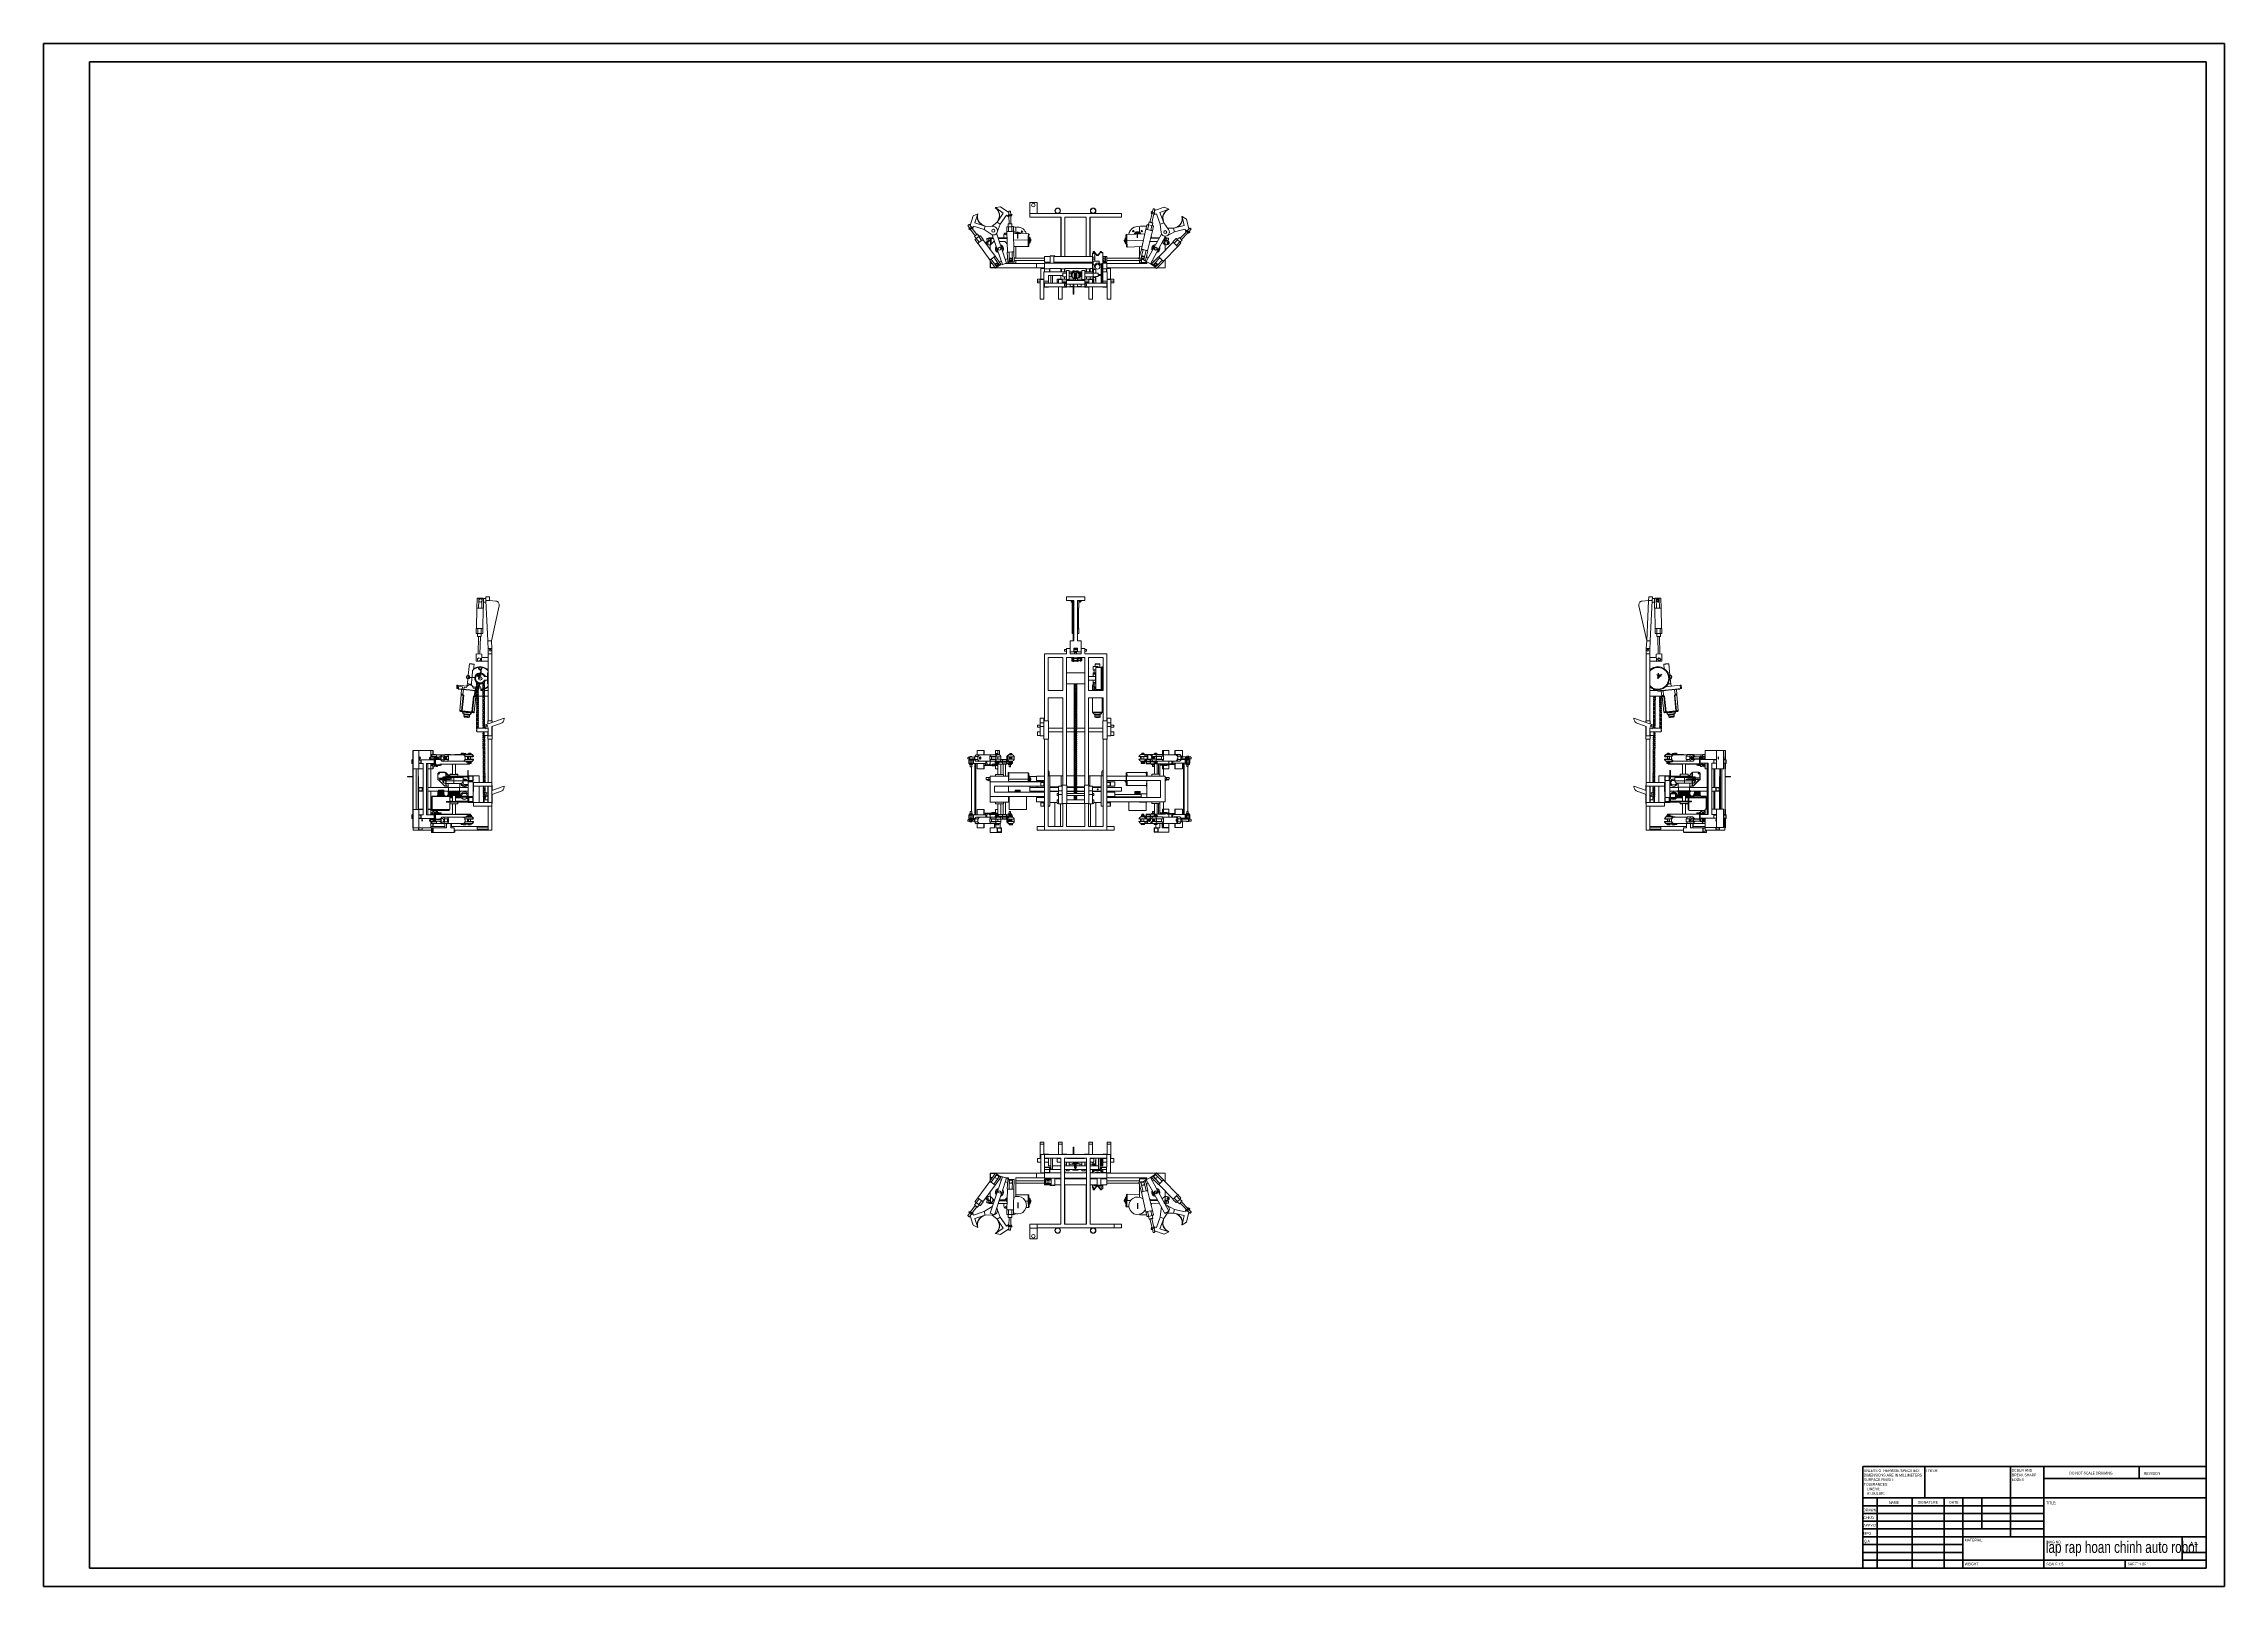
# Model space of a CAD drawing. Header units: millimetres. Extents: x 0 to 1189, y 0 to 841.
import ezdxf

# ---------------------------------------------------------------- set-up
doc = ezdxf.new("R2010")
doc.units = ezdxf.units.MM
doc.linetypes.add('CENTERX2', pattern=[20.32, 12.7, -2.54, 2.54, -2.54])
doc.styles.add('SLDTEXTSTYLE0', font='TXT', dxfattribs={"width": 0.75})
doc.styles.add('SLDTEXTSTYLE1', font='TXT', dxfattribs={"width": 0.6875})

# ---------------------------------------------------------------- blocks, each defined once
blk = doc.blocks.new('SW_NOTE_0')
at = {"color": 0, "linetype": 'Continuous', "lineweight": 0, "char_height": 1.5, "attachment_point": 1, "style": 'SLDTEXTSTYLE0'}
for s, insert in [('DEBUR AND', (0, 1.9)), ('BREAK SHARP', (0, -0.6)), ('EDGES', (0, -3.1))]:
    blk.add_mtext(s, dxfattribs=dict(at, insert=insert))
blk = doc.blocks.new('SW_NOTE_1')
at = {"color": 0, "linetype": 'Continuous', "lineweight": 0, "char_height": 1.5, "attachment_point": 1, "style": 'SLDTEXTSTYLE0'}
for s, insert in [('UNLESS OTHERWISE SPECIFIED:', (0, 1.9)), ('TOLERANCES:', (0, -5.6)), ('DIMENSIONS ARE IN MILLIMETERS', (0, -0.6)), ('SURFACE FINISH:', (0, -3.1)), ('ANGULAR:', (1.7, -10.6)), ('LINEAR:', (1.7, -8.1))]:
    blk.add_mtext(s, dxfattribs=dict(at, insert=insert))

msp = doc.modelspace()

# ---------------------------------------------------------------- linework, layer by layer
at = {"color": 7, "linetype": 'Continuous', "lineweight": 40}
for p, q in [((0.1, 0.2), (0.1, 841.2)), ((0.1, 841.2), (1189.1, 841.2)), ((1189.1, 0.2), (1189.1, 841.2)), ((25.1, 10.2), (25.1, 831.2)), ((25.1, 831.2), (1179.1, 831.2)), ((1179.1, 10.2), (1179.1, 831.2)), ((991.9, 65.5), (1179.1, 65.5)), ((991.9, 65.5), (991.9, 10.2)), ((1025.7, 48.5), (1025.7, 65.5)), ((1072.5, 65.5), (1072.5, 27.2)), ((1090.7, 65.5), (1090.7, 10.2)), ((1142.7, 59.1), (1142.7, 65.5)), ((1179.1, 65.5), (1179.1, 10.2)), ((1179.1, 48.5), (991.9, 48.5)), ((999.7, 48.5), (999.7, 10.2)), ((1018.9, 48.5), (1018.9, 10.2)), ((1036.3, 48.5), (1036.3, 10.2)), ((1046.5, 10.2), (1046.5, 48.5)), ((1056.9, 31.5), (1056.9, 48.5)), ((1179.1, 59.1), (1090.7, 59.1)), ((1090.7, 44.2), (991.9, 44.2)), ((1090.7, 40), (991.9, 40)), ((1090.7, 35.7), (991.9, 35.7)), ((1090.7, 31.5), (991.9, 31.5)), ((1046.5, 27.2), (991.9, 27.2)), ((1046.5, 27.2), (1179.1, 27.2)), ((1166.1, 14.5), (1166.1, 27.2)), ((1046.5, 23), (991.9, 23)), ((1046.5, 18.7), (991.9, 18.7)), ((991.9, 14.5), (1179.1, 14.5)), ((1134.9, 10.2), (1134.9, 14.5)), ((1179.1, 18.7), (1166.1, 18.7)), ((0.1, 0.2), (1189.1, 0.2)), ((25.1, 10.2), (1179.1, 10.2))]:
    msp.add_line(p, q, dxfattribs=at)
at = {"color": 7, "linetype": 'Continuous', "lineweight": 15}
for p, q in [((519.1, 751.8), (519, 751.7)), ((519.1, 751.8), (521.8, 752.3)), ((519.1, 751.8), (523.3, 748.8)), ((521.8, 752.3), (526.3, 749.2)), ((526.3, 749.9), (526.4, 747.9)), ((527.4, 747.9), (527.3, 749.9)), ((541.7, 754.6), (537.7, 754.6)), ((537.7, 748.6), (537.7, 754.6)), ((541.7, 748.6), (541.7, 754.6)), ((604.7, 749.8), (603.9, 749.5)), ((603.9, 749.5), (604.1, 749)), ((604, 748.8), (604.2, 749.4)), ((604.6, 749.3), (604.2, 749.4)), ((604.5, 748.7), (604.6, 749.3)), ((605, 751.2), (604.6, 749.3)), ((605.5, 749), (604.6, 749.3)), ((605.5, 749), (606, 751)), ((611, 752.1), (605.8, 750.2)), ((606, 751), (606, 751)), ((613.6, 750.9), (608.7, 749.2)), ((608.7, 749.2), (610.8, 743.5)), ((613.6, 750.9), (611, 752.1)), ((613.6, 750.9), (613.6, 750.8)), ((503.9, 742.1), (505.1, 740.4)), ((504.8, 740.9), (504.5, 740)), ((504.5, 740), (505, 739.9)), ((505.9, 741), (504.8, 742.6)), ((504.8, 740.2), (505.1, 740.5)), ((504.8, 740.2), (505.1, 739.7)), ((505.1, 740.5), (505.9, 741)), ((505.1, 740.5), (505.5, 740)), ((505.1, 739.7), (505.5, 740)), ((506.9, 747.3), (505.2, 742.1)), ((505.2, 739.8), (505.7, 739.6)), ((505.2, 739.7), (505.4, 739.7)), ((505.5, 739.6), (505.3, 739.8)), ((505.5, 740), (506.2, 740.5)), ((505.5, 739.9), (508, 736.5)), ((505.7, 739.6), (505.5, 739.6)), ((505.9, 741), (506.3, 741.3)), ((505.9, 741), (506.2, 740.5)), ((506.2, 740.5), (506.6, 740.8)), ((506.3, 741.3), (506.6, 740.8)), ((508.8, 737.1), (506.3, 740.5)), ((507.1, 741.7), (506.6, 740.1)), ((509.4, 748.5), (506.9, 747.3)), ((512.8, 739.8), (507.1, 741.7)), ((509.4, 748.5), (507.8, 743.6)), ((507.8, 743.6), (513.5, 741.7)), ((510.1, 736.1), (509.2, 737.4)), ((509.4, 748.5), (509.5, 748.5)), ((512.8, 742.1), (512.7, 742)), ((512.8, 739.8), (513.5, 741.7)), ((516.7, 737.3), (512.8, 739.8)), ((513.5, 741.7), (518, 741.5)), ((519.9, 743.9), (517.1, 741.5)), ((519.7, 737.8), (525.1, 721.6)), ((523.3, 748.8), (519.9, 743.9)), ((521.6, 742.8), (519.9, 743.9)), ((520, 738.5), (521.6, 742.8)), ((520.3, 744.6), (520.4, 744.6)), ((521.6, 742.8), (525, 747.7)), ((525, 747.7), (526.4, 746.7)), ((525.2, 741.4), (525.3, 738.8)), ((525.3, 738.8), (525.6, 727.6)), ((525.9, 747.9), (526, 747.3)), ((525.9, 747.9), (526.4, 747.9)), ((526, 747.3), (526.4, 747.3)), ((526, 743), (526, 741.4)), ((526.1, 741.4), (526.2, 738.8)), ((527.9, 741.4), (526.1, 741.4)), ((527.9, 738.8), (526.2, 738.8)), ((526.4, 747.9), (526.4, 747.3)), ((526.4, 747.9), (527.3, 747.9)), ((526.4, 747.3), (526.5, 743)), ((526.4, 747.3), (527.3, 747.3)), ((527.3, 748.5), (528.1, 748)), ((527.3, 747.9), (527.3, 747.3)), ((527.3, 747.9), (527.8, 747.9)), ((527.3, 747.3), (527.8, 747.3)), ((527.5, 743), (527.4, 747.3)), ((527.6, 747.3), (527.4, 747)), ((527.4, 747), (527.6, 747)), ((527.7, 747.3), (527.5, 747.1)), ((527.6, 747), (527.6, 747.2)), ((528.1, 748), (527.8, 747.6)), ((527.8, 747.9), (527.8, 747.3)), ((527.9, 741.4), (527.9, 738.8)), ((528, 741.5), (528, 743.1)), ((528.8, 741.5), (528.9, 738.9)), ((529.2, 741.4), (528.8, 741.4)), ((529.1, 727.7), (528.8, 738.9)), ((537, 737.6), (528.8, 737.7)), ((530.2, 740.4), (530.2, 738.1)), ((530.8, 737.7), (530.8, 737.7)), ((541.7, 748.6), (537.7, 748.6)), ((537.7, 748.6), (537.7, 746.6)), ((554.9, 746.6), (537.7, 746.6)), ((587.7, 748.6), (541.7, 748.6)), ((554.7, 746.6), (554.7, 725.2)), ((554.9, 746.6), (554.9, 725.2)), ((568.5, 746.6), (556.9, 746.6)), ((556.9, 746.6), (556.9, 725.2)), ((568.5, 746.6), (568.5, 725.2)), ((587.7, 746.6), (570.5, 746.6)), ((570.5, 746.6), (570.5, 725.2)), ((570.7, 746.6), (570.7, 725.2)), ((587.7, 748.6), (587.7, 746.6)), ((590.6, 737.2), (600.6, 737.6)), ((595.4, 737.4), (595.4, 737.4)), ((597.5, 738.4), (597.5, 741.1)), ((598.1, 741.7), (600.9, 741.7)), ((601.1, 740), (598.6, 729.1)), ((601.7, 742.6), (601.1, 740)), ((609.6, 737.4), (601.3, 722.4)), ((602.6, 742.4), (602, 739.8)), ((602, 739.8), (603.7, 739.4)), ((602, 728.3), (604.6, 739.2)), ((602.8, 744), (602.5, 742.4)), ((602.6, 742.4), (604.3, 742)), ((604.4, 748.7), (603.3, 743.8)), ((604.3, 742), (603.7, 739.4)), ((604.5, 748.7), (604, 748.8)), ((604.1, 748.8), (604.2, 748.6)), ((604.2, 748.4), (604.2, 748.7)), ((604.2, 748.7), (604.3, 748.3)), ((604.3, 748.3), (604.2, 748.4)), ((604.3, 743.6), (605.4, 748.4)), ((604.4, 741.9), (604.8, 743.5)), ((605.4, 748.5), (604.5, 748.7)), ((605.2, 741.8), (604.6, 739.2)), ((606.8, 748.5), (605.3, 747.9)), ((605.4, 748.5), (605.5, 749)), ((605.8, 748.4), (605.4, 748.5)), ((606, 748.9), (605.5, 749)), ((605.8, 748.4), (606, 748.9)), ((608.9, 742.8), (606.8, 748.5)), ((608.9, 742.8), (610.8, 743.5)), ((609.3, 738.3), (608.9, 742.8)), ((610.6, 744.3), (610.5, 744.3)), ((610.8, 743.5), (613.4, 739.8)), ((612.6, 736.5), (616.7, 738.7)), ((616.2, 740.6), (612.8, 740.7)), ((622, 742), (616.2, 740.6)), ((616.7, 738.7), (616.2, 740.6)), ((616.7, 738.7), (622.5, 740)), ((616.9, 740.9), (617, 740.8)), ((623.3, 738.8), (619.7, 735.2)), ((620.4, 734.5), (624, 738.1)), ((620.8, 747), (620.7, 747)), ((620.8, 747), (622, 742)), ((620.8, 747), (623.2, 745.6)), ((622.5, 740), (622.9, 738.4)), ((623.4, 739.6), (623, 739.1)), ((623, 739.1), (623.3, 738.8)), ((623.2, 745.6), (624.5, 740.1)), ((623.7, 739.2), (623.3, 738.8)), ((623.3, 738.8), (624, 738.2)), ((623.4, 739.6), (623.7, 739.2)), ((625.1, 740.7), (623.7, 739.3)), ((623.7, 739.2), (624.4, 738.6)), ((624.2, 738), (623.7, 737.9)), ((623.7, 737.9), (623.9, 737.8)), ((623.9, 737.8), (624.1, 737.9)), ((624.2, 737.9), (623.9, 737.9)), ((624.4, 738.6), (624, 738.2)), ((624, 738.2), (624.3, 737.9)), ((624.7, 738.3), (624.3, 737.9)), ((624.4, 738.6), (625.8, 740)), ((624.4, 738.6), (624.7, 738.3)), ((625, 738.2), (624.5, 738)), ((624.8, 739), (625, 738.2)), ((507.6, 736.2), (508.5, 734.9)), ((507.8, 734.4), (509.4, 732.3)), ((510, 736), (508.6, 735)), ((508.6, 735), (510.1, 732.9)), ((509.4, 732.4), (516, 723.3)), ((510, 736), (511.5, 733.9)), ((511.5, 733.9), (510.1, 732.9)), ((510.8, 736.5), (512.3, 734.4)), ((518.8, 725.3), (512.2, 734.4)), ((513.9, 732.6), (513.9, 732.4)), ((514.3, 735), (514.4, 735)), ((514.4, 734), (514.3, 734)), ((515.5, 735), (514.4, 735)), ((514.4, 734), (515.5, 734)), ((515.4, 733.5), (516.3, 733.5)), ((515.4, 731.5), (516.3, 731.5)), ((515.5, 735.4), (516.5, 735.4)), ((515.5, 735.4), (515.5, 734.9)), ((515.5, 734.9), (515.5, 734)), ((515.5, 734.9), (516.3, 734.9)), ((515.5, 734), (516.3, 734)), ((515.5, 734), (515.5, 733.5)), ((515.5, 733.5), (516.3, 733.5)), ((518.2, 733.4), (516.2, 731.4)), ((516.2, 731.4), (516.2, 728.9)), ((516.3, 735.1), (516.3, 733.5)), ((516.3, 733.5), (516.3, 731.5)), ((516.3, 731.5), (516.3, 731.4)), ((517.9, 735.4), (516.7, 735.4)), ((517.3, 737), (522.8, 720.8)), ((518.6, 733.4), (518.2, 733.4)), ((518.8, 725.3), (522, 721)), ((525.4, 735.3), (520.5, 735.4)), ((524.2, 733.4), (521.2, 733.4)), ((525.5, 732.1), (524.2, 733.4)), ((525.5, 727.6), (525.7, 722.2)), ((528.2, 727.7), (526.5, 727.6)), ((526.5, 727.6), (526.6, 722.2)), ((528.2, 727.7), (528.3, 722.3)), ((536.9, 734.1), (528.9, 734.2)), ((536.8, 730.6), (529, 730.7)), ((529.1, 727.7), (529.2, 722.3)), ((530.2, 730.7), (530.2, 724.2)), ((536.9, 734.1), (536.8, 730.6)), ((537.2, 731), (537.3, 734.2)), ((537.5, 735.7), (537.3, 735.7)), ((537.3, 732.4), (537.5, 732.4)), ((538.1, 734.6), (537.9, 734.6)), ((537.9, 733.5), (538.1, 733.5)), ((549, 725.6), (548.9, 725.6)), ((548.9, 723.6), (548.9, 725.6)), ((549.6, 725.6), (549.5, 725.6)), ((549.5, 725.5), (549.5, 725.6)), ((550.9, 725.6), (550.7, 725.6)), ((550.9, 723.6), (550.9, 725.6)), ((551.5, 725.6), (551.4, 725.6)), ((551.5, 725.2), (551.5, 725.6)), ((571.9, 727), (572.9, 727)), ((571.9, 726.8), (571.9, 727)), ((573.3, 726.8), (571.9, 726.8)), ((571.9, 724.8), (571.9, 726.8)), ((572.4, 727.7), (572.4, 727.9)), ((572.8, 727.9), (572.4, 727.9)), ((572.8, 727.7), (572.4, 727.7)), ((572.4, 727.7), (572.4, 727.2)), ((573.2, 727.2), (572.4, 727.2)), ((572.8, 727.7), (572.8, 727.9)), ((573.2, 727.4), (572.8, 727.9)), ((573.2, 727.2), (572.8, 727.7)), ((573.3, 727), (572.9, 727)), ((573.2, 727.2), (573.2, 727.4)), ((574.4, 726), (573.3, 727.3)), ((573.3, 727.2), (573.3, 727.3)), ((574.4, 725.8), (573.3, 727.2)), ((573.3, 727.2), (573.3, 722.6)), ((573.3, 727), (573.3, 727)), ((574.4, 726), (574.3, 726)), ((574.4, 725.8), (574.4, 726)), ((574.4, 726), (574.4, 726)), ((575, 726), (574.4, 726)), ((575, 725.8), (574.4, 725.8)), ((576.5, 727.9), (575, 726)), ((576.5, 727.7), (575, 725.8)), ((575, 725.8), (575, 726)), ((575, 726), (575, 726)), ((575, 726), (575, 726)), ((576.5, 727.7), (576.5, 727.9)), ((576.9, 727.9), (576.5, 727.9)), ((576.9, 727.7), (576.5, 727.7)), ((576.9, 727.7), (576.9, 727.9)), ((576.9, 727.2), (576.9, 727.7)), ((577.5, 727.4), (576.9, 727.4)), ((577.5, 727.2), (576.9, 727.2)), ((577.5, 727.2), (577.5, 727.4)), ((577.5, 721.2), (577.5, 727.2)), ((589.7, 734.2), (589.5, 734.2)), ((589.6, 733.1), (589.8, 733.2)), ((590.3, 735.4), (590.1, 735.4)), ((590.2, 732), (590.4, 732)), ((590.5, 730.6), (590.3, 733.9)), ((590.7, 733.7), (599.8, 734.1)), ((590.7, 733.7), (590.9, 730.2)), ((590.9, 730.2), (598.9, 730.6)), ((598.6, 729.1), (597.3, 723.9)), ((597.5, 724.7), (597.5, 730.5)), ((599.5, 728.9), (598.6, 725.1)), ((599.4, 725.6), (598.6, 725.1)), ((600.2, 725.1), (599.4, 725.6)), ((599.5, 728.9), (601.2, 728.5)), ((601.2, 728.5), (600.2, 724.2)), ((602.1, 728.3), (600.8, 723.1)), ((601.5, 724.6), (601.5, 726)), ((603.5, 733.4), (603.1, 732.9)), ((611.7, 736.2), (603.5, 721.2)), ((603.5, 733.4), (607.3, 733.4)), ((603.6, 735.3), (608.5, 735.5)), ((615.9, 733), (608.1, 725)), ((608.1, 729.4), (608.1, 729.6)), ((611.5, 731.4), (609.9, 733)), ((610.6, 722.6), (618.4, 730.6)), ((612.1, 735.5), (611.3, 735.5)), ((611.3, 735.2), (611.4, 733.6)), ((612.1, 735), (611.3, 735)), ((612.1, 734.1), (611.3, 734.1)), ((612.2, 733.7), (611.4, 733.6)), ((611.4, 733.6), (611.5, 731.6)), ((612.2, 733.6), (611.4, 733.6)), ((611.5, 731.6), (611.5, 731.4)), ((612.3, 731.6), (611.5, 731.6)), ((611.5, 728.6), (611.5, 731.4)), ((612.1, 735.5), (612.1, 735)), ((613.2, 735.1), (612.1, 735.1)), ((612.1, 735), (612.1, 734.1)), ((612.1, 734.1), (613.2, 734.1)), ((612.1, 734.1), (612.2, 733.7)), ((613.3, 735.2), (613.2, 735.1)), ((613.2, 734.1), (613.3, 734.2)), ((613.8, 732.8), (613.8, 732.6)), ((617.6, 734.9), (615.8, 733.1)), ((618.3, 734.3), (616.5, 732.4)), ((616.5, 732.4), (617.7, 731.2)), ((619.6, 733.1), (617.7, 731.2)), ((619.3, 735.5), (618.2, 734.4)), ((618.3, 734.3), (619.6, 733.1)), ((620.2, 732.4), (618.4, 730.6)), ((619.6, 733), (620.8, 734.1)), ((515.9, 723.2), (519.1, 718.9)), ((516.2, 722.8), (516.2, 721.4)), ((517.3, 721.4), (516.2, 721.4)), ((516.2, 721.4), (516.2, 719)), ((519, 719), (516.2, 719)), ((516.3, 721.3), (517.3, 721.3)), ((516.3, 719.1), (516.3, 721.3)), ((518.5, 719.1), (516.3, 719.1)), ((518.1, 724.8), (516.7, 723.8)), ((516.7, 723.8), (519, 720.5)), ((518.1, 724.8), (520.6, 721.4)), ((518.5, 719.6), (518.5, 719.1)), ((519.1, 721.4), (519, 720.5)), ((519, 720.5), (519.8, 720)), ((519.9, 721.8), (519.1, 721.4)), ((519.1, 720.4), (519.8, 719.4)), ((541.5, 719), (519.2, 719)), ((519.8, 720), (520.6, 720.4)), ((521.2, 720.4), (519.8, 719.4)), ((520.7, 721.3), (519.9, 721.8)), ((520.6, 720.4), (520.7, 721.3)), ((520.7, 721.3), (521.2, 720.4)), ((522.8, 720.8), (520.9, 720.2)), ((522.1, 722.7), (521, 722.3)), ((525.1, 721.6), (522.8, 720.8)), ((526.2, 721.4), (524.4, 721.4)), ((525.6, 723.9), (524.5, 723.5)), ((527, 722.2), (525.1, 721.6)), ((526.2, 722), (526.2, 721.4)), ((526.2, 721.4), (526.4, 721.4)), ((526.4, 721.4), (526.4, 722)), ((530.2, 721.6), (526.4, 721.6)), ((541.5, 721.4), (526.4, 721.4)), ((527.5, 724.4), (526.6, 723.9)), ((526.6, 723.9), (526.6, 723)), ((526.6, 723), (527.4, 722.5)), ((528.3, 722.3), (526.6, 722.2)), ((527.4, 722.5), (528.2, 722.9)), ((528.2, 723.9), (527.5, 724.4)), ((528.2, 722.9), (528.2, 723.9)), ((545.7, 724.2), (529.2, 724.2)), ((529.2, 723), (545.7, 723)), ((530.2, 723), (530.2, 721.6)), ((530.2, 721.6), (530.2, 721.4)), ((541.5, 721.4), (541.5, 719)), ((541.5, 721.4), (545.7, 721.4)), ((541.5, 719), (545.7, 719)), ((543.7, 712.8), (543.7, 718.6)), ((543.7, 718.6), (545.7, 718.6)), ((557.7, 716.8), (545.5, 716.8)), ((545.5, 716.8), (545.5, 712.7)), ((548.9, 725.2), (545.7, 725.2)), ((545.7, 723.6), (545.7, 725.2)), ((545.7, 722), (545.7, 723.6)), ((545.7, 722), (548.9, 722)), ((546.3, 721.6), (545.7, 721.6)), ((545.7, 716.8), (545.7, 721.6)), ((545.8, 718.5), (548.5, 718.5)), ((545.8, 716.8), (545.8, 718.5)), ((546.3, 721.8), (546.3, 721.6)), ((546.9, 721.8), (546.3, 721.8)), ((546.9, 721.6), (546.3, 721.6)), ((546.9, 721.8), (546.9, 721.6)), ((547.7, 721.8), (546.9, 721.8)), ((547.7, 721.6), (546.9, 721.6)), ((547.7, 721.8), (547.7, 721.6)), ((548.3, 721.8), (547.7, 721.8)), ((548.3, 721.6), (547.7, 721.6)), ((555.7, 714.8), (547.9, 714.8)), ((547.9, 714.8), (547.9, 711.8)), ((548.3, 721.8), (548.3, 721.6)), ((571.9, 721.6), (548.3, 721.6)), ((548.5, 718.5), (548.5, 716.8)), ((554.9, 718.6), (548.7, 718.6)), ((548.7, 718.6), (548.7, 716.8)), ((548.9, 721.6), (548.9, 723.6)), ((549.2, 714.8), (549.2, 710.6)), ((550.2, 710.6), (550.2, 714.8)), ((571.9, 725.2), (550.9, 725.2)), ((550.9, 721.6), (550.9, 723.6)), ((550.9, 722), (571.9, 722)), ((551.5, 721.6), (551.5, 722)), ((554.7, 722), (554.7, 721.6)), ((554.7, 718.6), (554.7, 716.8)), ((554.7, 714.8), (554.7, 712.8)), ((554.9, 722), (554.9, 721.6)), ((554.9, 716.8), (554.9, 718.6)), ((555, 718.5), (556.7, 718.5)), ((555, 716.8), (555, 718.5)), ((557.7, 716), (555.7, 716)), ((555.7, 714), (555.7, 716)), ((555.7, 714), (557.7, 714)), ((556.7, 718.5), (556.7, 716.8)), ((556.7, 718.5), (556.7, 716.8)), ((556.7, 714), (556.7, 712.8)), ((556.9, 722), (556.9, 721.6)), ((568.5, 718.6), (556.9, 718.6)), ((556.9, 718.6), (556.9, 716.8)), ((559.3, 717.5), (557.7, 717.5)), ((557.7, 712.7), (557.7, 717.5)), ((559.3, 712.7), (559.3, 717.5)), ((561.2, 716.8), (559.3, 716.8)), ((560.6, 716), (559.3, 716)), ((559.3, 714), (560.9, 714)), ((560.3, 715.9), (560.9, 715.9)), ((560.3, 715.3), (560.3, 715.9)), ((560.3, 714.4), (560.3, 715.3)), ((560.3, 715.3), (560.9, 715.3)), ((560.3, 714.4), (560.9, 714.4)), ((560.3, 714.1), (560.3, 714.4)), ((560.3, 714.1), (560.9, 714.1)), ((560.6, 716.6), (561, 716.6)), ((560.6, 715.9), (560.6, 716.6)), ((560.9, 716.3), (560.9, 716.2)), ((560.9, 716.2), (560.9, 715.9)), ((560.9, 715.9), (560.9, 715.9)), ((560.9, 715.8), (560.9, 714.1)), ((560.9, 715.8), (560.9, 715.8)), ((560.9, 714.1), (560.9, 714.1)), ((561.2, 717.3), (561.7, 717.3)), ((561.2, 717.2), (561.2, 717.3)), ((561.7, 717.2), (561.2, 717.2)), ((561.2, 716.7), (561.2, 717.2)), ((561.7, 717.3), (561.7, 717.2)), ((561.7, 717.2), (561.8, 717.2)), ((561.8, 717.2), (561.8, 717.1)), ((561.8, 717.2), (563.5, 717.2)), ((561.8, 717.1), (563.5, 717.1)), ((561.8, 716.9), (561.8, 716.7)), ((561.8, 716.9), (563.5, 716.9)), ((561.8, 716.7), (562, 716.7)), ((562.2, 717.2), (562, 717.2)), ((562, 717.2), (562, 717.2)), ((562, 716.8), (562, 716.7)), ((563.4, 716.8), (562, 716.8)), ((562, 716.7), (562, 713.1)), ((562.5, 715.5), (562, 715.5)), ((562, 714.5), (562.5, 714.5)), ((562.4, 717.3), (562.2, 717.3)), ((562.2, 717.2), (562.2, 717.3)), ((562.4, 717.2), (562.4, 717.3)), ((562.9, 716), (562.5, 716)), ((562.5, 715), (562.5, 716)), ((562.9, 715), (562.5, 715)), ((562.5, 715), (562.5, 712.1)), ((562.9, 716), (562.9, 715)), ((563.4, 715.5), (562.9, 715.5)), ((562.9, 715), (562.9, 712.1)), ((562.9, 714.5), (563.4, 714.5)), ((563.2, 717.3), (563, 717.3)), ((563, 717.2), (563, 717.3)), ((563.2, 717.2), (563.2, 717.3)), ((563.3, 717.2), (563.2, 717.2)), ((563.3, 717.2), (563.3, 717.2)), ((563.4, 716.7), (563.4, 716.8)), ((563.4, 716.7), (563.5, 716.7)), ((563.4, 716.7), (563.4, 713.1)), ((563.5, 717.2), (563.5, 717.1)), ((563.5, 716.9), (563.5, 716.7)), ((564.2, 717.2), (563.6, 717.2)), ((563.6, 717.2), (563.7, 717.2)), ((563.7, 717.2), (563.7, 717.3)), ((563.7, 717.3), (564.2, 717.3)), ((564.2, 717.3), (564.2, 717.2)), ((564.2, 716.7), (564.2, 717.2)), ((566.1, 716.8), (564.2, 716.8)), ((564.3, 713.8), (565, 713.8)), ((564.5, 716.3), (564.5, 716.2)), ((565.2, 716.2), (564.5, 716.2)), ((564.5, 716.2), (564.5, 715.9)), ((564.5, 715.9), (564.5, 715.8)), ((564.5, 715.8), (564.5, 714.1)), ((564.9, 715.5), (564.5, 715.5)), ((564.5, 714.5), (564.9, 714.5)), ((564.9, 715.8), (565.5, 715.8)), ((564.9, 715.8), (564.9, 715.7)), ((564.9, 715.7), (565.5, 715.7)), ((564.9, 715.7), (564.9, 714.9)), ((564.9, 714.9), (565.5, 714.9)), ((564.9, 714.9), (564.9, 714.1)), ((564.9, 714.1), (565.5, 714.1)), ((565, 713.8), (565, 714.1)), ((565, 714), (566.1, 714)), ((565.2, 716.7), (565.8, 716.7)), ((565.2, 716.7), (565.2, 716.3)), ((565.2, 716.3), (565.8, 716.3)), ((565.2, 716.3), (565.2, 715.8)), ((565.5, 715.8), (565.5, 715.7)), ((565.5, 715.7), (565.5, 714.9)), ((565.9, 715.5), (565.5, 715.5)), ((565.5, 714.9), (565.5, 714.1)), ((565.5, 714.5), (565.9, 714.5)), ((565.8, 716.7), (565.8, 716.3)), ((565.8, 716.3), (565.8, 715.5)), ((566.2, 716.2), (565.8, 716.2)), ((565.9, 715.5), (565.9, 714.5)), ((565.9, 715.2), (566.2, 715.2)), ((567.7, 717.5), (566.1, 717.5)), ((566.1, 716.2), (566.1, 717.5)), ((566.1, 712.7), (566.1, 715.2)), ((566.2, 716.2), (566.2, 715.2)), ((567.7, 712.7), (567.7, 717.5)), ((572, 716.8), (567.7, 716.8)), ((572.3, 716), (567.7, 716)), ((567.7, 714), (572.3, 714)), ((568.5, 722), (568.5, 721.6)), ((568.5, 716.8), (568.5, 718.6)), ((568.6, 718.5), (570.3, 718.5)), ((568.6, 716.8), (568.6, 718.5)), ((568.7, 718.5), (568.7, 716.8)), ((568.7, 714), (568.7, 712.8)), ((570.3, 718.5), (570.3, 716.8)), ((570.5, 722), (570.5, 721.6)), ((571.9, 718.6), (570.5, 718.6)), ((570.5, 718.6), (570.5, 716.8)), ((570.7, 722), (570.7, 721.6)), ((570.7, 718.6), (570.7, 716.8)), ((570.7, 714), (570.7, 712.8)), ((573.3, 724.8), (571.9, 724.8)), ((571.9, 724.8), (571.9, 724.6)), ((571.9, 724.8), (571.9, 724.6)), ((571.9, 724.6), (571.9, 724.8)), ((571.9, 724.6), (571.9, 724.6)), ((571.9, 724.6), (571.9, 720.8)), ((573.3, 723.9), (571.9, 723.9)), ((571.9, 723.9), (571.9, 723.8)), ((573.3, 723.8), (571.9, 723.8)), ((571.9, 723.8), (571.9, 722.5)), ((572.3, 722.5), (571.9, 722.5)), ((571.9, 718.9), (571.9, 722.5)), ((572.9, 718.9), (571.9, 718.9)), ((571.9, 717.6), (571.9, 718.9)), ((572.1, 717.6), (571.9, 717.6)), ((571.9, 717), (571.9, 717.6)), ((572.1, 716.6), (572.1, 717.6)), ((572.1, 717.6), (572.3, 717.6)), ((572.3, 716.6), (572.1, 716.6)), ((572.1, 716.6), (572.1, 716)), ((572.1, 714), (572.1, 710.6)), ((575.5, 722.6), (572.3, 722.6)), ((572.3, 722.6), (572.3, 722.6)), ((572.3, 720.6), (572.3, 722.6)), ((572.3, 720.6), (572.9, 720.6)), ((572.5, 718), (572.3, 717.9)), ((572.3, 716.1), (572.3, 717.8)), ((572.3, 717.8), (572.3, 717.8)), ((573.7, 716.1), (572.3, 716.1)), ((572.3, 716.1), (572.3, 716.1)), ((572.3, 714.1), (572.3, 716.1)), ((572.3, 714.1), (573.7, 714.1)), ((572.3, 713.8), (572.3, 714.1)), ((572.5, 713.7), (572.3, 713.8)), ((572.3, 713.8), (572.3, 710.6)), ((572.9, 718), (572.5, 718)), ((572.5, 718), (572.5, 716.1)), ((572.5, 718), (572.5, 718)), ((572.5, 714.1), (572.5, 713.7)), ((573.5, 713.7), (572.5, 713.7)), ((572.9, 720.6), (573.4, 720.6)), ((572.9, 718), (572.9, 720.6)), ((572.9, 718), (573.7, 718)), ((573.4, 720.3), (573.4, 719.6)), ((573.5, 712), (573.5, 713.7)), ((573.7, 718.8), (573.7, 716)), ((575.1, 716), (573.7, 716)), ((573.7, 714.2), (575.1, 714.2)), ((573.7, 714.2), (573.7, 710.6)), ((575.1, 714.2), (575.1, 716)), ((576.7, 715.4), (575.1, 715.4)), ((575.1, 714.8), (576.7, 714.8)), ((575.5, 721.3), (575.5, 722.6)), ((576.7, 721), (575.8, 721)), ((576, 719.6), (576, 720.1)), ((577, 721.2), (576.7, 721.2)), ((576.7, 721.2), (576.7, 710.6)), ((577.2, 721.4), (577, 721.4)), ((577, 721.4), (577, 710.6)), ((579.7, 725.2), (577.5, 725.2)), ((579.1, 725.1), (577.5, 725.1)), ((577.5, 724.6), (577.5, 724.6)), ((577.5, 724.6), (577.5, 724.6)), ((577.5, 724.6), (577.5, 724.6)), ((577.5, 724.6), (577.5, 721.2)), ((577.5, 724.5), (579.1, 724.5)), ((577.5, 722.7), (579.1, 722.7)), ((577.5, 722.1), (579.1, 722.1)), ((577.5, 722), (579.7, 722)), ((577.5, 721.8), (577.6, 721.8)), ((577.5, 721.6), (577.6, 721.6)), ((577.6, 721.8), (577.6, 721.6)), ((577.6, 721.8), (578.4, 721.8)), ((577.6, 721.6), (578.4, 721.6)), ((577.6, 721), (577.6, 710.6)), ((579.5, 718.5), (577.6, 718.5)), ((579.9, 716.8), (577.6, 716.8)), ((578.4, 721.8), (578.4, 721.6)), ((578.4, 721.8), (579, 721.8)), ((578.4, 721.6), (579, 721.6)), ((579, 721.8), (579, 721.6)), ((579.7, 721.6), (579, 721.6)), ((579.1, 725.1), (579.1, 724.5)), ((579.1, 722.7), (579.1, 724.5)), ((579.1, 722.7), (579.1, 722.1)), ((579.5, 716.8), (579.5, 718.5)), ((579.7, 725.2), (579.7, 722)), ((597.4, 724.2), (579.7, 724.2)), ((579.7, 723), (598.5, 723)), ((579.7, 716.8), (579.7, 721.6)), ((579.7, 721.4), (601.5, 721.4)), ((579.7, 719), (606.5, 719)), ((581.7, 718.6), (579.7, 718.6)), ((579.9, 712.7), (579.9, 716.8)), ((581.7, 712.8), (581.7, 718.6)), ((597.5, 721.7), (597.5, 723)), ((597.5, 721.7), (598.5, 721.7)), ((598.6, 725.1), (598.2, 723.7)), ((598.2, 723.7), (599.9, 723.3)), ((598.5, 723.6), (598.5, 721.7)), ((598.5, 721.7), (601.5, 721.7)), ((598.6, 725.1), (598.6, 724.2)), ((598.6, 724.2), (599.3, 723.7)), ((598.7, 721.9), (598.7, 723.6)), ((601.5, 721.9), (598.7, 721.9)), ((599.3, 723.7), (600.2, 724.2)), ((601.3, 722.4), (599.7, 723.3)), ((600.1, 724.2), (599.9, 723.3)), ((600.2, 724.2), (600.2, 725.1)), ((602.3, 724.2), (601.2, 724.8)), ((603.5, 721.2), (601.3, 722.4)), ((601.5, 721.4), (601.5, 722.3)), ((605.1, 720.3), (603.5, 721.2)), ((608, 725), (604.2, 721.2)), ((605.5, 722.4), (604.4, 723)), ((605.6, 721.2), (604.9, 720.5)), ((604.9, 720.5), (606.2, 719.3)), ((606.4, 721.7), (605.6, 721.3)), ((605.6, 721.3), (605.6, 720.3)), ((605.6, 720.3), (606.3, 719.9)), ((608.7, 724.4), (605.7, 721.3)), ((607.1, 720.2), (606.2, 719.3)), ((606.3, 719.9), (607.2, 720.3)), ((607.2, 721.2), (606.4, 721.7)), ((610.6, 722.5), (606.8, 718.7)), ((607.1, 719), (611.5, 719)), ((609.9, 723.2), (607.2, 720.3)), ((607.2, 720.3), (607.2, 721.2)), ((608.7, 724.4), (609.9, 723.2)), ((611.5, 719), (611.5, 723.6)), ((541.9, 711.8), (541.9, 712.8)), ((541.9, 712.8), (545.5, 712.8)), ((543.5, 711.8), (541.9, 711.8)), ((541.9, 711.8), (541.9, 710.8)), ((541.9, 710.8), (543.5, 710.8)), ((541.9, 710.8), (543.5, 710.8)), ((545.5, 712.7), (543.5, 712.7)), ((543.5, 712.7), (543.5, 701.9)), ((545.5, 701.9), (543.5, 701.9)), ((545.5, 712.7), (545.5, 710.8)), ((547.9, 711.8), (545.5, 711.8)), ((547.9, 710.8), (545.5, 710.8)), ((545.5, 710.8), (545.5, 708.4)), ((545.5, 708.4), (545.5, 701.9)), ((545.5, 708.4), (547.9, 708.4)), ((545.7, 710.6), (545.7, 708.6)), ((545.7, 710.6), (557.7, 710.6)), ((545.7, 708.6), (557.7, 708.6)), ((547.9, 711.8), (547.9, 710.8)), ((547.9, 710.6), (547.9, 710.8)), ((547.9, 708.4), (547.9, 708.6)), ((557.7, 712.8), (552.7, 712.8)), ((552.7, 711.8), (552.7, 712.8)), ((553.5, 711.8), (552.7, 711.8)), ((552.7, 711.8), (552.7, 710.8)), ((552.7, 710.8), (553.5, 710.8)), ((555.5, 712.7), (553.5, 712.7)), ((553.5, 712.7), (553.5, 710.6)), ((553.5, 708.6), (553.5, 701.9)), ((555.5, 701.9), (553.5, 701.9)), ((555.5, 712.7), (555.5, 710.8)), ((557.7, 711.8), (555.5, 711.8)), ((555.5, 710.6), (555.5, 710.8)), ((555.5, 710.8), (555.7, 710.8)), ((555.5, 708.4), (555.5, 708.6)), ((555.5, 708.4), (555.5, 701.9)), ((557.9, 708.4), (555.5, 708.4)), ((555.7, 711), (555.7, 710.6)), ((555.7, 711), (557.7, 711)), ((557.7, 710.1), (556.7, 710.1)), ((556.7, 709.1), (556.7, 710.1)), ((556.7, 709.1), (557.7, 709.1)), ((559.3, 712.7), (557.7, 712.7)), ((557.7, 712.1), (557.7, 712.7)), ((567.7, 712.1), (557.7, 712.1)), ((557.7, 712.1), (557.7, 710.1)), ((567.7, 710.1), (557.7, 710.1)), ((557.7, 710.1), (557.7, 710)), ((561.7, 710), (557.7, 710)), ((557.7, 710), (557.7, 708.6)), ((559.7, 708.6), (557.7, 708.6)), ((557.9, 708.6), (557.9, 708.4)), ((561.7, 712.8), (559.3, 712.8)), ((559.3, 712.1), (559.3, 712.7)), ((559.7, 710), (559.7, 708.9)), ((559.7, 708.7), (559.7, 708.9)), ((561.4, 708.9), (559.7, 708.9)), ((559.7, 708.7), (559.7, 708.6)), ((561.4, 708.6), (559.7, 708.6)), ((559.7, 708.6), (559.7, 708.6)), ((561.4, 710), (561.7, 710)), ((561.4, 706.4), (561.4, 710)), ((561.4, 706.4), (561.7, 706.4)), ((561.4, 704.6), (561.4, 706.4)), ((561.4, 704.6), (561.7, 704.6)), ((561.7, 712.1), (561.7, 713.2)), ((561.7, 706.4), (561.7, 710)), ((563.7, 708.7), (561.7, 708.7)), ((561.7, 708.6), (563.7, 708.6)), ((561.7, 704.6), (561.7, 706.4)), ((561.8, 713.1), (562, 713.1)), ((562, 713.2), (562.5, 713.2)), ((562.9, 713.2), (563.4, 713.2)), ((563.4, 713.1), (563.5, 713.1)), ((563.7, 712.1), (563.7, 713.2)), ((566.1, 712.8), (563.7, 712.8)), ((567.7, 710), (563.7, 710)), ((563.7, 708.9), (563.7, 710)), ((563.7, 708.9), (565.7, 708.9)), ((563.7, 708.6), (563.7, 708.7)), ((563.7, 708.6), (565.7, 708.6)), ((565.7, 710), (565.7, 708.9)), ((565.7, 708.7), (565.7, 708.9)), ((565.7, 708.7), (565.7, 708.6)), ((565.7, 708.6), (565.7, 708.6)), ((565.7, 708.6), (567.7, 708.6)), ((566.1, 712.7), (567.7, 712.7)), ((566.1, 712.1), (566.1, 712.7)), ((567.5, 708.4), (567.5, 708.6)), ((569.9, 708.4), (567.5, 708.4)), ((572.1, 712.8), (567.7, 712.8)), ((567.7, 712.1), (567.7, 712.7)), ((567.7, 712.1), (567.7, 710.1)), ((569.9, 711.8), (567.7, 711.8)), ((567.7, 711), (569.7, 711)), ((567.7, 710.6), (579.7, 710.6)), ((568.7, 710.1), (567.7, 710.1)), ((567.7, 710.1), (567.7, 710)), ((567.7, 710), (567.7, 708.6)), ((567.7, 709.1), (568.7, 709.1)), ((567.7, 708.6), (579.7, 708.6)), ((568.7, 709.1), (568.7, 710.1)), ((569.7, 711), (569.7, 710.6)), ((569.7, 710.8), (569.9, 710.8)), ((571.9, 712.7), (569.9, 712.7)), ((569.9, 712.7), (569.9, 710.8)), ((569.9, 710.8), (569.9, 710.6)), ((569.9, 708.6), (569.9, 708.4)), ((569.9, 708.4), (569.9, 701.9)), ((571.9, 701.9), (569.9, 701.9)), ((571.9, 712.7), (571.9, 710.6)), ((572.1, 711.8), (571.9, 711.8)), ((571.9, 710.8), (572.1, 710.8)), ((571.9, 708.6), (571.9, 701.9)), ((572.7, 712.8), (572.3, 712.8)), ((572.7, 711.8), (572.3, 711.8)), ((572.3, 710.8), (572.7, 710.8)), ((572.7, 711.8), (572.7, 712.8)), ((572.7, 711.8), (572.7, 710.8)), ((573.5, 712), (573.7, 712)), ((577.5, 708.4), (577.5, 708.6)), ((579.9, 708.4), (577.5, 708.4)), ((579.9, 711.8), (577.6, 711.8)), ((577.6, 710.8), (579.9, 710.8)), ((579.7, 710.6), (579.7, 708.6)), ((583.5, 712.8), (579.9, 712.8)), ((581.9, 712.7), (579.9, 712.7)), ((579.9, 712.7), (579.9, 710.8)), ((579.9, 710.8), (579.9, 708.4)), ((579.9, 708.4), (579.9, 701.9)), ((581.9, 701.9), (579.9, 701.9)), ((581.9, 712.7), (581.9, 701.9)), ((583.5, 711.8), (581.9, 711.8)), ((581.9, 710.8), (583.5, 710.8)), ((583.5, 710.8), (581.9, 710.8)), ((583.5, 711.8), (583.5, 712.8)), ((583.5, 711.8), (583.5, 710.8)), ((236.3, 533.5), (236.4, 538.9)), ((237.2, 533.5), (237.3, 537.7)), ((237.3, 537.9), (237.3, 538.9)), ((237.3, 538.9), (239.1, 538.9)), ((237.9, 538.6), (237.3, 537.8)), ((237.3, 537.8), (237.6, 537)), ((237.6, 537), (238.5, 536.8)), ((238.8, 538.4), (237.9, 538.6)), ((238.5, 536.8), (239.1, 537.5)), ((239.1, 537.5), (238.8, 538.4)), ((239, 533.5), (239, 537.5)), ((239.1, 537.6), (239.1, 538.9)), ((239.9, 533.4), (240, 538.8)), ((240, 538.8), (241.1, 538.8)), ((240, 536.8), (241.2, 536.8)), ((241.1, 539.6), (243.1, 539.7)), ((241.1, 539.6), (241.2, 537.6)), ((241.2, 537.6), (243.2, 537.7)), ((241.2, 537.6), (242.3, 515.6)), ((243.1, 539.7), (243.2, 537.7)), ((246.7, 537.2), (243.2, 537.7)), ((567.7, 539.7), (557.7, 539.7)), ((557.7, 539.7), (557.7, 537.7)), ((561.7, 537.7), (557.7, 537.7)), ((557.7, 537.6), (557.7, 537.7)), ((561.4, 537.6), (557.7, 537.6)), ((560.3, 537.5), (560.3, 537.6)), ((560.3, 537.5), (560.9, 537.5)), ((560.3, 536.8), (560.3, 537.5)), ((560.3, 536.8), (560.9, 536.8)), ((560.9, 537.5), (560.9, 537.6)), ((560.9, 537.5), (560.9, 537.5)), ((560.9, 533.5), (560.9, 537.5)), ((561.4, 537.7), (561.7, 537.7)), ((561.4, 537.2), (561.4, 537.7)), ((561.4, 537.2), (561.7, 537.2)), ((561.4, 534.8), (561.4, 537.2)), ((561.7, 537.2), (561.7, 537.7)), ((561.7, 534.8), (561.7, 537.2)), ((567.7, 537.7), (563.7, 537.7)), ((563.7, 515.7), (563.7, 537.7)), ((567.7, 537.6), (563.7, 537.6)), ((564.5, 533.5), (564.5, 537.6)), ((564.5, 537.2), (564.9, 537.2)), ((564.9, 537.6), (564.9, 537.2)), ((564.9, 537.2), (565.5, 537.2)), ((564.9, 537.2), (564.9, 536.8)), ((564.9, 536.8), (565.5, 536.8)), ((565.5, 537.6), (565.5, 537.2)), ((565.5, 537.2), (565.9, 537.2)), ((565.5, 537.2), (565.5, 536.8)), ((565.9, 537.6), (565.9, 537.2)), ((565.9, 537.2), (565.9, 537.2)), ((567.7, 539.7), (567.7, 537.7)), ((567.7, 537.6), (567.7, 537.7)), ((871.6, 537.2), (875.1, 537.7)), ((874.1, 515.7), (875.1, 537.7)), ((875.2, 539.7), (875.1, 537.7)), ((877.1, 537.6), (875.1, 537.7)), ((877.2, 539.6), (875.2, 539.7)), ((876, 515.6), (877.1, 537.6)), ((877.2, 539.6), (877.1, 537.6)), ((878.3, 536.8), (877.1, 536.8)), ((878.3, 538.8), (877.2, 538.8)), ((878.4, 533.4), (878.3, 538.8)), ((879.4, 533.5), (879.2, 538.9)), ((881, 538.9), (879.2, 538.9)), ((880.1, 538.6), (879.3, 538.1)), ((879.3, 538.1), (879.4, 537.2)), ((879.4, 537.2), (880.2, 536.8)), ((880.9, 538.2), (880.1, 538.6)), ((880.2, 536.8), (881, 537.3)), ((881, 537.3), (880.9, 538.2)), ((881.1, 533.5), (881, 538.9)), ((882, 533.5), (881.9, 538.9)), ((236.3, 533.5), (236.1, 522.3)), ((237.2, 533.5), (239, 533.5)), ((239.6, 522.2), (239.8, 533.4)), ((244.3, 515.7), (248.5, 534.8)), ((560.9, 533.5), (560.9, 522.3)), ((561.4, 534.8), (561.7, 534.8)), ((561.4, 515.7), (561.4, 534.8)), ((561.7, 515.7), (561.7, 534.8)), ((564.4, 522.3), (564.4, 533.5)), ((874.1, 515.7), (869.8, 534.8)), ((878.5, 533.4), (878.7, 522.2)), ((881.1, 533.5), (879.4, 533.5)), ((882.2, 522.3), (882, 533.5)), ((235.9, 519.7), (236, 522.3)), ((236.7, 519.7), (236.7, 518.1)), ((236.9, 519.7), (236.9, 522.3)), ((236.9, 522.3), (238.7, 522.3)), ((236.9, 519.7), (238.6, 519.7)), ((237.2, 518.1), (237, 508.5)), ((238, 508.4), (238.2, 518.1)), ((238.6, 519.7), (238.7, 522.3)), ((238.7, 518.1), (238.7, 519.7)), ((239.5, 519.6), (239.6, 522.2)), ((242.3, 515.6), (244.3, 515.7)), ((242.5, 510.5), (242.3, 515.6)), ((242.5, 511.5), (244.5, 511.5)), ((242.5, 508.5), (242.5, 511.5)), ((244.5, 511.5), (244.3, 515.7)), ((244.5, 508.5), (244.5, 511.5)), ((557.7, 508.5), (557.7, 511.5)), ((559.7, 511.5), (557.7, 511.5)), ((561.7, 515.7), (559.7, 515.7)), ((559.7, 511.5), (559.7, 515.7)), ((559.7, 510.5), (559.7, 511.5)), ((560.9, 522.3), (560.9, 522.3)), ((560.9, 522.3), (560.9, 522.3)), ((560.9, 519.7), (560.9, 522.3)), ((561.4, 515.7), (561.7, 515.7)), ((563.7, 511.6), (561.7, 511.6)), ((561.7, 509.7), (561.7, 511.6)), ((563.7, 511.5), (561.7, 511.5)), ((562.2, 511.5), (562.2, 511)), ((563.2, 511), (563.2, 511.5)), ((563.7, 515.7), (565.7, 515.7)), ((563.7, 509.7), (563.7, 511.6)), ((564.4, 522.3), (564.5, 522.3)), ((564.5, 519.7), (564.5, 522.3)), ((564.5, 522.3), (564.5, 522.3)), ((565.7, 511.5), (565.7, 515.7)), ((565.7, 510.5), (565.7, 511.5)), ((565.7, 511.5), (567.7, 511.5)), ((567.7, 508.5), (567.7, 511.5)), ((873.8, 511.5), (874.1, 515.7)), ((875.8, 511.5), (873.8, 511.5)), ((873.8, 508.5), (873.8, 511.5)), ((876, 515.6), (874.1, 515.7)), ((875.8, 510.5), (876, 515.6)), ((875.8, 508.5), (875.8, 511.5)), ((878.8, 519.6), (878.7, 522.2)), ((879.7, 519.7), (879.6, 522.3)), ((881.4, 522.3), (879.6, 522.3)), ((879.6, 519.7), (879.6, 518.1)), ((881.4, 519.7), (879.7, 519.7)), ((880.1, 518.1), (880.3, 508.4)), ((881.3, 508.5), (881.1, 518.1)), ((881.4, 519.7), (881.4, 522.3)), ((881.6, 518.1), (881.6, 519.7)), ((882.4, 519.7), (882.3, 522.3)), ((232.2, 503.2), (231.6, 496.9)), ((234, 499.6), (233.7, 495.8)), ((234.5, 500), (234.8, 502.9)), ((236, 508.5), (235.9, 504.5)), ((238.9, 504.4), (235.9, 504.5)), ((239, 508.4), (236, 508.5)), ((237.3, 506.4), (236.6, 505.9)), ((236.6, 505.9), (236.6, 505)), ((236.6, 505), (237.5, 504.6)), ((238.2, 506), (237.3, 506.4)), ((237.5, 504.6), (238.2, 505.1)), ((238.2, 505.1), (238.2, 506)), ((238.4, 499.7), (238.3, 498.2)), ((238.6, 498.2), (238.7, 499.9)), ((239, 508.4), (238.9, 504.4)), ((242.5, 506.5), (238.9, 506.5)), ((242.5, 504.5), (238.9, 504.5)), ((242.5, 508.5), (242.5, 472.1)), ((242.5, 508.5), (244.5, 508.5)), ((244.5, 509.7), (244.5, 510.5)), ((244.5, 509.7), (244.5, 509.7)), ((244.5, 508.5), (244.5, 472.1)), ((545.7, 508.5), (545.7, 472.1)), ((545.7, 508.5), (557.7, 508.5)), ((547.7, 506.5), (547.7, 488.5)), ((547.7, 506.5), (555.7, 506.5)), ((555.7, 488.5), (555.7, 506.5)), ((557.7, 511), (556.7, 511)), ((556.7, 510.5), (556.7, 511)), ((556.7, 510), (556.7, 510.5)), ((556.7, 510), (557.7, 510)), ((557.7, 506.5), (561.7, 506.5)), ((557.7, 436.9), (557.7, 506.5)), ((559.7, 509.7), (559.7, 510.5)), ((559.7, 509.7), (559.7, 509.7)), ((561.7, 509.7), (559.7, 509.7)), ((559.7, 508.5), (559.7, 509.7)), ((561.7, 509.6), (559.7, 509.6)), ((559.7, 508.5), (565.7, 508.5)), ((560.6, 506.4), (561.2, 506.4)), ((560.6, 506), (560.6, 506.4)), ((560.6, 506), (561.2, 506)), ((560.6, 505.1), (560.6, 506)), ((560.6, 505.1), (561.2, 505.1)), ((560.6, 504.6), (560.6, 505.1)), ((560.6, 504.6), (561.2, 504.6)), ((561.2, 506.5), (561.2, 504.4)), ((561.2, 504.4), (561.7, 504.4)), ((563.7, 511), (561.7, 511)), ((561.7, 510), (563.7, 510)), ((561.7, 509.6), (561.7, 509.7)), ((561.7, 504.5), (561.7, 506.5)), ((561.7, 506.4), (563.6, 506.4)), ((561.7, 504.6), (561.7, 506.4)), ((563.6, 506), (561.7, 506)), ((561.7, 505), (563.6, 505)), ((563.6, 504.6), (561.7, 504.6)), ((561.7, 504.4), (561.7, 504.5)), ((563.7, 504.5), (561.7, 504.5)), ((562.2, 510), (562.2, 508.5)), ((562.2, 506.4), (562.2, 506.2)), ((563.2, 508.5), (563.2, 510)), ((563.2, 506.2), (563.2, 506.4)), ((563.6, 506.4), (563.6, 504.6)), ((563.7, 509.7), (565.7, 509.7)), ((563.7, 509.6), (563.7, 509.7)), ((563.7, 509.6), (565.7, 509.6)), ((563.7, 506.5), (567.7, 506.5)), ((563.7, 506.5), (563.7, 504.5)), ((563.7, 504.5), (563.7, 504.4)), ((563.7, 504.4), (564.2, 504.4)), ((564.2, 504.4), (564.2, 506.5)), ((565.2, 506), (564.2, 506)), ((564.2, 505), (565.2, 505)), ((565.2, 506.4), (565.8, 506.4)), ((565.2, 506.4), (565.2, 505.7)), ((565.2, 505.7), (565.8, 505.7)), ((565.2, 505.7), (565.2, 504.8)), ((565.2, 504.8), (565.8, 504.8)), ((565.2, 504.8), (565.2, 504.6)), ((565.2, 504.6), (565.8, 504.6)), ((565.7, 509.7), (565.7, 510.5)), ((565.7, 509.7), (565.7, 509.7)), ((565.7, 508.5), (565.7, 509.7)), ((565.8, 506.4), (565.8, 505.7)), ((566.2, 506), (565.8, 506)), ((565.8, 505.7), (565.8, 504.8)), ((565.8, 505), (566.2, 505)), ((565.8, 504.8), (565.8, 504.6)), ((566.2, 506), (566.2, 505.3)), ((566.2, 505.3), (566.2, 505)), ((568.7, 511), (567.7, 511)), ((567.7, 510), (568.7, 510)), ((567.7, 508.5), (579.7, 508.5)), ((567.7, 436.9), (567.7, 506.5)), ((568.7, 510.5), (568.7, 511)), ((568.7, 510), (568.7, 510.5)), ((569.7, 506.5), (577.7, 506.5)), ((569.7, 488.5), (569.7, 506.5)), ((575.1, 501.7), (572.3, 501.7)), ((572.3, 499.7), (572.3, 501.7)), ((572.3, 499.7), (572.9, 499.7)), ((573.7, 499.9), (572.9, 499.9)), ((572.9, 498.2), (572.9, 499.9)), ((573.4, 503.1), (573.4, 501.7)), ((573.7, 501.1), (573.7, 489.2)), ((573.7, 501.1), (575.1, 501.1)), ((575.1, 501.1), (575.1, 501.7)), ((575.1, 501.2), (576.7, 501.2)), ((576, 501.2), (576, 503.1)), ((577, 501.3), (576.7, 501.3)), ((576.7, 501.3), (576.7, 489.1)), ((577.2, 501.5), (577, 501.5)), ((577, 501.5), (577, 488.9)), ((577.6, 501.1), (577.6, 494.6)), ((577.7, 506.5), (577.7, 488.5)), ((579.7, 508.5), (579.7, 472.1)), ((873.8, 509.7), (873.8, 510.5)), ((873.8, 509.7), (873.8, 509.7)), ((875.8, 508.5), (873.8, 508.5)), ((873.8, 508.5), (873.8, 472.1)), ((875.8, 508.5), (875.8, 472.1)), ((875.8, 506.5), (879.4, 506.5)), ((875.8, 504.5), (879.4, 504.5)), ((879.3, 508.4), (882.3, 508.5)), ((879.4, 504.4), (879.3, 508.4)), ((879.4, 504.4), (882.4, 504.5)), ((880.6, 506.4), (880, 505.7)), ((880, 505.7), (880.3, 504.8)), ((880.3, 504.8), (881.2, 504.6)), ((881.5, 506.2), (880.6, 506.4)), ((881.2, 504.6), (881.8, 505.4)), ((881.8, 505.4), (881.5, 506.2)), ((882.4, 504.5), (882.3, 508.5)), ((883.5, 502.9), (883.7, 500.4)), ((886.7, 496.9), (886.1, 503.2)), ((225.4, 491.4), (225.3, 489.6)), ((225.3, 489.6), (225.8, 489.6)), ((225.4, 491.4), (226, 491.4)), ((226, 491.4), (225.8, 489.6)), ((226, 491.4), (225.8, 489.6)), ((225.8, 489.6), (226.2, 489.5)), ((225.8, 489.6), (225.8, 489.6)), ((226, 491.4), (230.8, 490.9)), ((226, 491.4), (226, 491.4)), ((226.2, 489.5), (226.1, 489.3)), ((226.3, 490.7), (226.2, 489.5)), ((226.2, 489.5), (228.3, 489.3)), ((228.4, 490.5), (226.3, 490.7)), ((226.8, 489.5), (226.8, 489.3)), ((226.8, 489.3), (228.5, 489.1)), ((227.9, 489.2), (227.7, 486.5)), ((228.3, 489.3), (228.4, 490.5)), ((228.3, 489.3), (228.6, 489.3)), ((228.6, 489.3), (228.5, 489.1)), ((228.5, 489.1), (232.4, 488.7)), ((228.6, 489.3), (232.3, 488.9)), ((228.7, 486.4), (229, 489.1)), ((229.2, 489.2), (229.3, 490.4)), ((229.3, 490.4), (230.7, 490.3)), ((231.1, 492.3), (230.9, 491.1)), ((231.4, 494.9), (231.2, 492.3)), ((232.3, 488.9), (235.4, 488.6)), ((235.2, 488.4), (232.4, 488.7)), ((235.1, 495.7), (232.5, 495.9)), ((232.5, 495.6), (235.1, 495.4)), ((233.6, 495.5), (233.3, 492)), ((233.4, 492), (233.4, 491.5)), ((235.6, 489.8), (234.2, 489.9)), ((234.3, 490.5), (235.6, 490.4)), ((235, 485.8), (235.2, 488.4)), ((235.1, 495.7), (235.6, 495.6)), ((235.6, 495.5), (235.1, 495.5)), ((235.6, 495.3), (235.1, 495.4)), ((235.2, 488.4), (236.1, 488.4)), ((235.4, 488.6), (235.6, 489.8)), ((236.1, 488.6), (235.4, 488.6)), ((235.5, 489.8), (235.5, 489.9)), ((235.5, 488.6), (235.5, 489.3)), ((235.5, 486.5), (235.5, 488.4)), ((236.1, 488.4), (236.1, 488.6)), ((237.2, 490.9), (237.5, 490.9)), ((237.7, 492.2), (237.5, 490.9)), ((237.8, 490.9), (238, 492.2)), ((238.5, 489.9), (238.5, 488.5)), ((238.5, 488.5), (239.5, 488.5)), ((238.8, 492.8), (238.8, 492.5)), ((238.8, 492.5), (238.9, 492.3)), ((239.4, 497.7), (239.2, 497.4)), ((239.5, 497.9), (239.4, 497.7)), ((242.1, 496.2), (240.4, 496.2)), ((240.4, 494.2), (242.1, 494.2)), ((240.4, 488.5), (242.5, 488.5)), ((242.1, 498.2), (242.5, 498.2)), ((242.1, 492.2), (242.1, 498.2)), ((242.1, 494.2), (242.1, 496.2)), ((242.1, 492.2), (242.5, 492.2)), ((547.7, 488.5), (555.7, 488.5)), ((557.7, 498.2), (567.7, 498.2)), ((567.7, 492.2), (557.7, 492.2)), ((562, 492.1), (562, 492.2)), ((562, 491.9), (562, 492.2)), ((562, 492.1), (562.2, 492.1)), ((562, 492.1), (562, 492)), ((562.2, 492), (562, 492)), ((562, 491.3), (562, 492)), ((562, 491.9), (562, 491.9)), ((562, 491.7), (562, 491.7)), ((562, 491.7), (562, 491.3)), ((562, 491.3), (562, 491.3)), ((562, 491.3), (562.2, 491.3)), ((562, 490.7), (562, 491.3)), ((562, 491.2), (562, 491.2)), ((562, 490.8), (562, 491.2)), ((562, 490.8), (562, 490.8)), ((562, 489.9), (562, 490.7)), ((562, 490.7), (562.2, 490.7)), ((562, 490.6), (562, 490.6)), ((562, 490.6), (562, 490.2)), ((562, 490.2), (562, 490.2)), ((562, 490.1), (562, 490.1)), ((562, 489.7), (562, 490.1)), ((562, 489.9), (562.2, 489.9)), ((562, 489.9), (562, 489.8)), ((562.2, 489.8), (562, 489.8)), ((562, 489.1), (562, 489.8)), ((562, 489.7), (562, 489.7)), ((562, 489.5), (562, 489.5)), ((562, 489.5), (562, 489.1)), ((562, 489.1), (562, 489.1)), ((562, 489.1), (562.2, 489.1)), ((562, 488.5), (562, 489.1)), ((562, 489), (562, 489)), ((562, 488.6), (562, 489)), ((562, 488.6), (562, 488.6)), ((562, 488.5), (562.2, 488.5)), ((562, 487.7), (562, 488.5)), ((562, 488.4), (562, 488.4)), ((562, 488.4), (562, 488)), ((562, 488), (562, 488)), ((562, 487.9), (562, 487.9)), ((562, 487.9), (562, 487.5)), ((562, 487.7), (562.2, 487.7)), ((562, 487.7), (562, 487.6)), ((562.2, 487.6), (562, 487.6)), ((562, 486.9), (562, 487.6)), ((562, 487.5), (562, 487.5)), ((562.2, 491.7), (562.2, 492.2)), ((562.2, 491.2), (562.2, 491.7)), ((562.2, 491.7), (562.4, 491.7)), ((562.2, 490.7), (562.2, 491.2)), ((562.2, 491), (562.4, 491)), ((562.4, 491), (562.2, 491)), ((562.2, 490.2), (562.2, 490.7)), ((562.2, 490.2), (562.4, 490.2)), ((562.2, 489.5), (562.2, 490.2)), ((562.2, 489), (562.2, 489.5)), ((562.2, 489.5), (562.4, 489.5)), ((562.2, 488.5), (562.2, 489)), ((562.2, 488.8), (562.4, 488.8)), ((562.4, 488.8), (562.2, 488.8)), ((562.2, 488), (562.2, 488.5)), ((562.2, 488), (562.4, 488)), ((562.2, 487.3), (562.2, 488)), ((562.4, 491.7), (562.4, 492.2)), ((563, 491.8), (562.4, 491.8)), ((562.4, 491), (562.4, 491.7)), ((562.4, 491.2), (563, 491.2)), ((562.4, 491), (562.4, 491)), ((562.4, 490.2), (562.4, 491)), ((563, 490.7), (562.4, 490.7)), ((562.4, 489.5), (562.4, 490.2)), ((562.4, 490.1), (563, 490.1)), ((563, 489.6), (562.4, 489.6)), ((562.4, 488.8), (562.4, 489.5)), ((562.4, 489), (563, 489)), ((562.4, 488.8), (562.4, 488.8)), ((562.4, 488), (562.4, 488.8)), ((563, 488.5), (562.4, 488.5)), ((562.4, 487.3), (562.4, 488)), ((562.4, 487.9), (563, 487.9)), ((563, 491.7), (563, 492.2)), ((563.2, 491.7), (563, 491.7)), ((563, 491), (563, 491.7)), ((563, 491), (563.2, 491)), ((563.2, 491), (563, 491)), ((563, 491), (563, 491)), ((563, 490.2), (563, 491)), ((563.2, 490.2), (563, 490.2)), ((563, 489.5), (563, 490.2)), ((563.2, 489.5), (563, 489.5)), ((563, 488.8), (563, 489.5)), ((563, 488.8), (563.2, 488.8)), ((563.2, 488.8), (563, 488.8)), ((563, 488.8), (563, 488.8)), ((563, 488), (563, 488.8)), ((563.2, 488), (563, 488)), ((563, 487.3), (563, 488)), ((563.2, 491.7), (563.2, 492.2)), ((563.2, 492.1), (563.3, 492.1)), ((563.3, 492), (563.2, 492)), ((563.2, 491.2), (563.2, 491.7)), ((563.3, 491.3), (563.2, 491.3)), ((563.2, 490.7), (563.2, 491.2)), ((563.2, 490.2), (563.2, 490.7)), ((563.3, 490.7), (563.2, 490.7)), ((563.2, 489.5), (563.2, 490.2)), ((563.2, 489.9), (563.3, 489.9)), ((563.3, 489.8), (563.2, 489.8)), ((563.2, 489), (563.2, 489.5)), ((563.3, 489.1), (563.2, 489.1)), ((563.2, 488.5), (563.2, 489)), ((563.2, 488), (563.2, 488.5)), ((563.3, 488.5), (563.2, 488.5)), ((563.2, 487.3), (563.2, 488)), ((563.2, 487.7), (563.3, 487.7)), ((563.3, 487.6), (563.2, 487.6)), ((563.3, 492.1), (563.3, 492.2)), ((563.3, 492.1), (563.3, 492)), ((563.3, 491.3), (563.3, 492)), ((563.3, 491.9), (563.4, 491.9)), ((563.4, 491.7), (563.3, 491.7)), ((563.3, 491.3), (563.4, 491.3)), ((563.3, 490.7), (563.3, 491.3)), ((563.4, 491.2), (563.3, 491.2)), ((563.3, 490.8), (563.4, 490.8)), ((563.3, 489.9), (563.3, 490.7)), ((563.4, 490.6), (563.3, 490.6)), ((563.3, 490.2), (563.4, 490.2)), ((563.4, 490.1), (563.3, 490.1)), ((563.3, 489.9), (563.3, 489.8)), ((563.3, 489.1), (563.3, 489.8)), ((563.3, 489.7), (563.4, 489.7)), ((563.4, 489.5), (563.3, 489.5)), ((563.3, 489.1), (563.4, 489.1)), ((563.3, 488.5), (563.3, 489.1)), ((563.4, 489), (563.3, 489)), ((563.3, 488.6), (563.4, 488.6)), ((563.3, 487.7), (563.3, 488.5)), ((563.4, 488.4), (563.3, 488.4)), ((563.3, 488), (563.4, 488)), ((563.4, 487.9), (563.3, 487.9)), ((563.3, 487.7), (563.3, 487.6)), ((563.3, 486.9), (563.3, 487.6)), ((563.3, 487.5), (563.4, 487.5)), ((563.4, 491.9), (563.4, 492.2)), ((563.4, 491.7), (563.4, 491.3)), ((563.4, 490.8), (563.4, 491.2)), ((563.4, 490.6), (563.4, 490.2)), ((563.4, 489.7), (563.4, 490.1)), ((563.4, 489.5), (563.4, 489.1)), ((563.4, 488.6), (563.4, 489)), ((563.4, 488.4), (563.4, 488)), ((563.4, 487.9), (563.4, 487.5)), ((573.5, 496.2), (569.7, 496.2)), ((569.7, 494.2), (573.5, 494.2)), ((577.7, 488.5), (569.7, 488.5)), ((572.9, 491.6), (571.9, 491.6)), ((571.9, 489.9), (571.9, 491.6)), ((572.1, 489.9), (571.9, 489.9)), ((571.9, 489.8), (571.9, 489.9)), ((572.1, 489.8), (571.9, 489.8)), ((571.9, 488.6), (571.9, 489.8)), ((571.9, 489.3), (571.9, 489.1)), ((571.9, 489.3), (571.9, 488.9)), ((571.9, 489.3), (571.9, 489.3)), ((571.9, 489.1), (571.9, 488.7)), ((571.9, 488.6), (571.9, 488.6)), ((572.1, 488.6), (571.9, 488.6)), ((571.9, 488.6), (571.9, 488.5)), ((571.9, 488.6), (571.9, 488.6)), ((571.9, 488.5), (571.9, 488.6)), ((572.1, 490.9), (572.3, 490.9)), ((572.1, 489.9), (572.1, 490.9)), ((572.3, 489.9), (572.1, 489.9)), ((572.1, 489.9), (572.1, 488.5)), ((572.5, 498.2), (572.3, 498)), ((572.3, 497.7), (572.3, 498)), ((572.5, 497.9), (572.3, 497.7)), ((572.3, 497.7), (572.3, 497.4)), ((572.3, 497.4), (572.3, 496.2)), ((573.5, 497.4), (572.3, 497.4)), ((572.3, 494.2), (572.3, 492.9)), ((573.5, 492.9), (572.3, 492.9)), ((572.3, 492.9), (572.3, 492.5)), ((572.3, 492.5), (572.5, 492.3)), ((572.3, 492.4), (572.3, 492.5)), ((572.3, 492.4), (572.5, 492.2)), ((572.9, 490.9), (572.3, 490.9)), ((572.3, 490.9), (572.3, 489.9)), ((572.3, 489.9), (572.3, 488.5)), ((572.3, 488.9), (572.7, 488.9)), ((572.4, 488.6), (572.3, 488.6)), ((572.3, 488.5), (572.3, 488.5)), ((572.4, 488.9), (572.4, 488.5)), ((572.4, 488.5), (572.5, 488.5)), ((572.9, 498.2), (572.5, 498.2)), ((572.5, 498.2), (572.5, 497.9)), ((573.5, 497.9), (572.5, 497.9)), ((573.5, 492.3), (572.5, 492.3)), ((572.5, 492.3), (572.5, 492.2)), ((572.5, 492.2), (573.7, 492.2)), ((572.9, 498.2), (573.7, 498.2)), ((572.9, 490.5), (572.9, 492.2)), ((572.9, 490.5), (573.7, 490.5)), ((573, 490.2), (573.2, 490.1)), ((573, 490.2), (573.7, 490.2)), ((573.2, 490.1), (573.7, 490.1)), ((573.2, 490.1), (573.2, 488.5)), ((573.5, 492.3), (573.5, 497.9)), ((576.1, 489.2), (573.7, 489.2)), ((576.1, 489.2), (576.1, 488.5)), ((576.2, 489.2), (576.7, 489.2)), ((576.7, 489.1), (577, 489.1)), ((576.8, 488.5), (576.9, 488.5)), ((576.9, 489.1), (576.9, 488.5)), ((576.9, 488.5), (577.5, 488.5)), ((577, 488.9), (577.2, 488.9)), ((577.5, 489), (577.5, 488.5)), ((577.5, 489), (577.5, 488.7)), ((577.5, 489), (577.5, 488.9)), ((577.5, 488.5), (577.5, 488.5)), ((577.5, 488.5), (577.5, 488.5)), ((577.6, 494.6), (577.6, 489.3)), ((879.8, 488.5), (875.8, 488.5)), ((877.9, 488.5), (877.9, 488.5)), ((878.4, 489.1), (878.4, 489.1)), ((878.8, 489.1), (878.8, 489)), ((878.8, 488.5), (878.8, 488.5)), ((879.8, 488.9), (879.8, 488.5)), ((880.1, 488.9), (880.1, 488.3)), ((880.1, 488.3), (881.9, 488.5)), ((880.2, 488.2), (880.2, 488.4)), ((880.3, 488.4), (880.3, 488.2)), ((880.3, 488.2), (881.9, 488.3)), ((881.8, 489.2), (881.9, 488.5)), ((881.9, 488.5), (886, 488.9)), ((881.9, 488.3), (881.9, 488.5)), ((882, 488.3), (882, 488.5)), ((882, 488.3), (882.3, 485.7)), ((882.2, 488.6), (882.2, 488.4)), ((883.1, 488.4), (882.2, 488.4)), ((885.9, 488.7), (883.1, 488.4)), ((883.3, 485.8), (883.1, 488.4)), ((884.3, 490.6), (892.3, 491.4)), ((884.6, 490.7), (884.6, 490.6)), ((889.8, 489.1), (885.9, 488.7)), ((889.8, 489.3), (886, 488.9)), ((886.4, 496.8), (886.5, 496.4)), ((886.4, 496.3), (886.5, 496.4)), ((886.6, 495.3), (886.6, 494.9)), ((887.2, 492.3), (886.9, 494.9)), ((887.4, 490.9), (887.3, 492.3)), ((889.6, 486.4), (889.3, 489.1)), ((889.8, 489.3), (892.5, 489.6)), ((889.8, 489.3), (889.8, 489.1)), ((889.8, 489.3), (889.8, 489.3)), ((891.5, 489.3), (889.8, 489.1)), ((890.6, 486.5), (890.4, 489.2)), ((891.5, 489.5), (891.5, 489.3)), ((892.2, 489.3), (892.1, 489.5)), ((892.3, 491.4), (892.5, 489.6)), ((892.3, 491.4), (892.9, 491.4)), ((892.5, 489.6), (893.1, 489.6)), ((892.9, 491.4), (893.1, 489.6)), ((227.8, 486.2), (227, 477.6)), ((228, 477.5), (228.8, 486.1)), ((229.1, 486), (228.3, 477.5)), ((228.3, 477.5), (233.6, 476.9)), ((230.2, 476.9), (228.3, 477.1)), ((228.5, 476.9), (228.5, 476.8)), ((233.6, 476.5), (231.6, 476.7)), ((233.3, 476.4), (233.3, 476.5)), ((233.6, 476.9), (234.5, 485.5)), ((234.8, 485.5), (233.9, 476.9)), ((234.9, 476.8), (235.8, 485.4)), ((237.2, 485.5), (239.5, 485.5)), ((240.4, 485.5), (242.5, 485.5)), ((547.7, 484.5), (555.7, 484.5)), ((547.7, 484.5), (547.7, 472.1)), ((555.7, 436.9), (555.7, 484.5)), ((562, 487.3), (562, 487.3)), ((562, 487.3), (562, 486.9)), ((562, 486.9), (562, 486.9)), ((562, 486.9), (562.2, 486.9)), ((562, 486.3), (562, 486.9)), ((562, 486.8), (562, 486.8)), ((562, 486.8), (562, 486.4)), ((562, 486.4), (562, 486.4)), ((562, 486.3), (562.2, 486.3)), ((562, 485.5), (562, 486.3)), ((562, 486.2), (562, 486.2)), ((562, 486.2), (562, 485.8)), ((562, 485.8), (562, 485.8)), ((562, 485.7), (562, 485.7)), ((562, 485.7), (562, 485.3)), ((562, 485.5), (562.2, 485.5)), ((562, 485.5), (562, 485.4)), ((562.2, 485.4), (562, 485.4)), ((562, 484.7), (562, 485.4)), ((562, 485.3), (562, 485.3)), ((562, 485.1), (562, 485.1)), ((562, 485.1), (562, 484.7)), ((562, 484.7), (562, 484.7)), ((562, 484.7), (562.2, 484.7)), ((562, 484.1), (562, 484.7)), ((562, 484.6), (562, 484.6)), ((562, 484.2), (562, 484.6)), ((562, 484.2), (562, 484.2)), ((562, 483.3), (562, 484.1)), ((562, 484.1), (562.2, 484.1)), ((562, 484), (562, 484)), ((562, 484), (562, 483.6)), ((562, 483.6), (562, 483.6)), ((562, 483.5), (562, 483.5)), ((562, 483.1), (562, 483.5)), ((562, 483.3), (562.2, 483.3)), ((562, 483.3), (562, 483.2)), ((562.2, 483.2), (562, 483.2)), ((562, 482.5), (562, 483.2)), ((562, 483.1), (562, 483.1)), ((562, 482.9), (562, 482.9)), ((562, 482.9), (562, 482.5)), ((562, 482.5), (562, 482.5)), ((562, 482.5), (562.2, 482.5)), ((562, 481.9), (562, 482.5)), ((562, 482.4), (562, 482.4)), ((562, 482), (562, 482.4)), ((562, 482), (562, 482)), ((562, 481.9), (562.2, 481.9)), ((562, 481.1), (562, 481.9)), ((562, 481.8), (562, 481.8)), ((562, 481.8), (562, 481.4)), ((562, 481.4), (562, 481.4)), ((562, 481.3), (562, 481.3)), ((562, 480.9), (562, 481.3)), ((562, 481.1), (562.2, 481.1)), ((562, 481.1), (562, 481)), ((562.2, 481), (562, 481)), ((562, 480.3), (562, 481)), ((562, 480.9), (562, 480.9)), ((562, 480.7), (562, 480.7)), ((562, 480.7), (562, 480.3)), ((562, 480.3), (562, 480.3)), ((562, 480.3), (562.2, 480.3)), ((562, 479.7), (562, 480.3)), ((562, 480.2), (562, 480.2)), ((562, 479.8), (562, 480.2)), ((562, 479.8), (562, 479.8)), ((562, 479.7), (562.2, 479.7)), ((562, 478.9), (562, 479.7)), ((562, 479.6), (562, 479.6)), ((562, 479.6), (562, 479.2)), ((562, 479.2), (562, 479.2)), ((562, 479.1), (562, 479.1)), ((562, 478.7), (562, 479.1)), ((562, 478.9), (562.2, 478.9)), ((562, 478.9), (562, 478.8)), ((562.2, 478.8), (562, 478.8)), ((562, 478.1), (562, 478.8)), ((562, 478.7), (562, 478.7)), ((562, 478.5), (562, 478.5)), ((562, 478.5), (562, 478.1)), ((562, 478.1), (562, 478.1)), ((562, 478.1), (562.2, 478.1)), ((562, 477.5), (562, 478.1)), ((562, 478), (562, 478)), ((562, 477.6), (562, 478)), ((562, 477.6), (562, 477.6)), ((562, 476.7), (562, 477.5)), ((562, 477.5), (562.2, 477.5)), ((562, 477.4), (562, 477.4)), ((562, 477.4), (562, 477)), ((562, 477), (562, 477)), ((562, 476.9), (562, 476.9)), ((562, 476.5), (562, 476.9)), ((562, 476.7), (562.2, 476.7)), ((562, 476.7), (562, 476.6)), ((562.2, 476.6), (562, 476.6)), ((562, 475.9), (562, 476.6)), ((562, 476.5), (562, 476.5)), ((562, 476.3), (562, 476.3)), ((562, 476.3), (562, 475.9)), ((562, 475.9), (562, 475.9)), ((562, 475.9), (562.2, 475.9)), ((562, 475.3), (562, 475.9)), ((562, 475.8), (562, 475.8)), ((562, 475.4), (562, 475.8)), ((562.2, 487.3), (562.4, 487.3)), ((562.2, 486.8), (562.2, 487.3)), ((562.2, 486.3), (562.2, 486.8)), ((562.4, 486.6), (562.2, 486.6)), ((562.2, 486.6), (562.4, 486.6)), ((562.2, 485.8), (562.2, 486.3)), ((562.2, 485.8), (562.4, 485.8)), ((562.2, 485.1), (562.2, 485.8)), ((562.2, 484.6), (562.2, 485.1)), ((562.2, 485.1), (562.4, 485.1)), ((562.2, 484.1), (562.2, 484.6)), ((562.2, 484.4), (562.4, 484.4)), ((562.4, 484.4), (562.2, 484.4)), ((562.2, 483.7), (562.2, 484.1)), ((562.2, 483.7), (562.4, 483.7)), ((562.2, 482.9), (562.2, 483.7)), ((562.2, 482.4), (562.2, 482.9)), ((562.2, 482.9), (562.4, 482.9)), ((562.2, 481.9), (562.2, 482.4)), ((562.4, 482.2), (562.2, 482.2)), ((562.2, 482.2), (562.4, 482.2)), ((562.2, 481.5), (562.2, 481.9)), ((562.2, 481.5), (562.4, 481.5)), ((562.2, 480.8), (562.2, 481.5)), ((562.2, 480.8), (562.4, 480.8)), ((562.2, 480.2), (562.2, 480.8)), ((562.2, 479.7), (562.2, 480.2)), ((562.4, 480), (562.2, 480)), ((562.2, 480), (562.4, 480)), ((562.2, 479.2), (562.2, 479.7)), ((562.2, 479.2), (562.4, 479.2)), ((562.2, 478.5), (562.2, 479.2)), ((562.2, 478.5), (562.4, 478.5)), ((562.2, 478), (562.2, 478.5)), ((562.2, 477.5), (562.2, 478)), ((562.4, 477.8), (562.2, 477.8)), ((562.2, 477.8), (562.4, 477.8)), ((562.2, 477), (562.2, 477.5)), ((562.2, 477), (562.4, 477)), ((562.2, 476.3), (562.2, 477)), ((562.2, 475.8), (562.2, 476.3)), ((562.2, 476.3), (562.4, 476.3)), ((562.2, 475.3), (562.2, 475.8)), ((562.2, 475.6), (562.4, 475.6)), ((563, 487.4), (562.4, 487.4)), ((562.4, 486.6), (562.4, 487.3)), ((562.4, 486.8), (563, 486.8)), ((562.4, 486.6), (562.4, 486.6)), ((562.4, 485.8), (562.4, 486.6)), ((563, 486.3), (562.4, 486.3)), ((562.4, 485.1), (562.4, 485.8)), ((562.4, 485.7), (563, 485.7)), ((563, 485.2), (562.4, 485.2)), ((562.4, 484.4), (562.4, 485.1)), ((562.4, 484.6), (563, 484.6)), ((562.4, 484.4), (562.4, 484.4)), ((562.4, 483.7), (562.4, 484.4)), ((563, 484.1), (562.4, 484.1)), ((562.4, 482.9), (562.4, 483.7)), ((562.4, 483.5), (563, 483.5)), ((563, 483), (562.4, 483)), ((562.4, 482.2), (562.4, 482.9)), ((562.4, 482.4), (563, 482.4)), ((562.4, 482.2), (562.4, 482.2)), ((562.4, 481.5), (562.4, 482.2)), ((563, 481.9), (562.4, 481.9)), ((562.4, 480.8), (562.4, 481.5)), ((562.4, 481.3), (563, 481.3)), ((563, 480.8), (562.4, 480.8)), ((562.4, 480), (562.4, 480.8)), ((562.4, 480.2), (563, 480.2)), ((562.4, 480), (562.4, 480)), ((562.4, 479.2), (562.4, 480)), ((563, 479.7), (562.4, 479.7)), ((562.4, 478.5), (562.4, 479.2)), ((562.4, 479.1), (563, 479.1)), ((563, 478.6), (562.4, 478.6)), ((562.4, 477.8), (562.4, 478.5)), ((562.4, 478), (563, 478)), ((562.4, 477), (562.4, 477.8)), ((562.4, 477.8), (562.4, 477.8)), ((563, 477.5), (562.4, 477.5)), ((562.4, 476.3), (562.4, 477)), ((562.4, 476.9), (563, 476.9)), ((563, 476.4), (562.4, 476.4)), ((562.4, 475.6), (562.4, 476.3)), ((562.4, 475.8), (563, 475.8)), ((562.4, 475.6), (562.4, 475.6)), ((563.2, 487.3), (563, 487.3)), ((563, 486.6), (563, 487.3)), ((563.2, 486.6), (563, 486.6)), ((563, 486.6), (563.2, 486.6)), ((563, 486.6), (563, 486.6)), ((563, 485.8), (563, 486.6)), ((563.2, 485.8), (563, 485.8)), ((563, 485.1), (563, 485.8)), ((563.2, 485.1), (563, 485.1)), ((563, 484.4), (563, 485.1)), ((563, 484.4), (563.2, 484.4)), ((563.2, 484.4), (563, 484.4)), ((563, 484.4), (563, 484.4)), ((563, 483.7), (563, 484.4)), ((563.2, 483.7), (563, 483.7)), ((563, 482.9), (563, 483.7)), ((563.2, 482.9), (563, 482.9)), ((563, 482.2), (563, 482.9)), ((563.2, 482.2), (563, 482.2)), ((563, 482.2), (563.2, 482.2)), ((563, 482.2), (563, 482.2)), ((563, 481.5), (563, 482.2)), ((563.2, 481.5), (563, 481.5)), ((563, 480.8), (563, 481.5)), ((563.2, 480.8), (563, 480.8)), ((563, 480), (563, 480.8)), ((563.2, 480), (563, 480)), ((563, 480), (563.2, 480)), ((563, 480), (563, 480)), ((563, 479.2), (563, 480)), ((563.2, 479.2), (563, 479.2)), ((563, 478.5), (563, 479.2)), ((563.2, 478.5), (563, 478.5)), ((563, 477.8), (563, 478.5)), ((563.2, 477.8), (563, 477.8)), ((563, 477.8), (563.2, 477.8)), ((563, 477), (563, 477.8)), ((563, 477.8), (563, 477.8)), ((563.2, 477), (563, 477)), ((563, 476.3), (563, 477)), ((563.2, 476.3), (563, 476.3)), ((563, 475.6), (563, 476.3)), ((563, 475.6), (563.2, 475.6)), ((563, 475.6), (563, 475.6)), ((563.2, 486.8), (563.2, 487.3)), ((563.3, 486.9), (563.2, 486.9)), ((563.2, 486.3), (563.2, 486.8)), ((563.2, 485.8), (563.2, 486.3)), ((563.3, 486.3), (563.2, 486.3)), ((563.2, 485.1), (563.2, 485.8)), ((563.2, 485.5), (563.3, 485.5)), ((563.3, 485.4), (563.2, 485.4)), ((563.2, 484.6), (563.2, 485.1)), ((563.3, 484.7), (563.2, 484.7)), ((563.2, 484.1), (563.2, 484.6)), ((563.2, 483.7), (563.2, 484.1)), ((563.3, 484.1), (563.2, 484.1)), ((563.2, 482.9), (563.2, 483.7)), ((563.2, 483.3), (563.3, 483.3)), ((563.3, 483.2), (563.2, 483.2)), ((563.2, 482.4), (563.2, 482.9)), ((563.3, 482.5), (563.2, 482.5)), ((563.2, 481.9), (563.2, 482.4)), ((563.2, 481.5), (563.2, 481.9)), ((563.3, 481.9), (563.2, 481.9)), ((563.2, 480.8), (563.2, 481.5)), ((563.2, 481.1), (563.3, 481.1)), ((563.3, 481), (563.2, 481)), ((563.2, 480.2), (563.2, 480.8)), ((563.3, 480.3), (563.2, 480.3)), ((563.2, 479.7), (563.2, 480.2)), ((563.2, 479.2), (563.2, 479.7)), ((563.3, 479.7), (563.2, 479.7)), ((563.2, 478.5), (563.2, 479.2)), ((563.2, 478.9), (563.3, 478.9)), ((563.3, 478.8), (563.2, 478.8)), ((563.2, 478), (563.2, 478.5)), ((563.3, 478.1), (563.2, 478.1)), ((563.2, 477.5), (563.2, 478)), ((563.2, 477), (563.2, 477.5)), ((563.3, 477.5), (563.2, 477.5)), ((563.2, 476.3), (563.2, 477)), ((563.2, 476.7), (563.3, 476.7)), ((563.3, 476.6), (563.2, 476.6)), ((563.2, 475.8), (563.2, 476.3)), ((563.3, 475.9), (563.2, 475.9)), ((563.2, 475.3), (563.2, 475.8)), ((563.4, 487.3), (563.3, 487.3)), ((563.3, 486.9), (563.4, 486.9)), ((563.3, 486.3), (563.3, 486.9)), ((563.4, 486.8), (563.3, 486.8)), ((563.3, 486.4), (563.4, 486.4)), ((563.3, 485.5), (563.3, 486.3)), ((563.4, 486.2), (563.3, 486.2)), ((563.3, 485.8), (563.4, 485.8)), ((563.4, 485.7), (563.3, 485.7)), ((563.3, 485.5), (563.3, 485.4)), ((563.3, 484.7), (563.3, 485.4)), ((563.3, 485.3), (563.4, 485.3)), ((563.4, 485.1), (563.3, 485.1)), ((563.3, 484.7), (563.4, 484.7)), ((563.3, 484.1), (563.3, 484.7)), ((563.4, 484.6), (563.3, 484.6)), ((563.3, 484.2), (563.4, 484.2)), ((563.3, 483.3), (563.3, 484.1)), ((563.4, 484), (563.3, 484)), ((563.3, 483.6), (563.4, 483.6)), ((563.4, 483.5), (563.3, 483.5)), ((563.3, 483.3), (563.3, 483.2)), ((563.3, 482.5), (563.3, 483.2)), ((563.3, 483.1), (563.4, 483.1)), ((563.4, 482.9), (563.3, 482.9)), ((563.3, 482.5), (563.4, 482.5)), ((563.3, 481.9), (563.3, 482.5)), ((563.4, 482.4), (563.3, 482.4)), ((563.3, 482), (563.4, 482)), ((563.3, 481.1), (563.3, 481.9)), ((563.4, 481.8), (563.3, 481.8)), ((563.3, 481.4), (563.4, 481.4)), ((563.4, 481.3), (563.3, 481.3)), ((563.3, 481.1), (563.3, 481)), ((563.3, 480.3), (563.3, 481)), ((563.3, 480.9), (563.4, 480.9)), ((563.4, 480.7), (563.3, 480.7)), ((563.3, 480.3), (563.4, 480.3)), ((563.3, 479.7), (563.3, 480.3)), ((563.4, 480.2), (563.3, 480.2)), ((563.3, 479.8), (563.4, 479.8)), ((563.3, 478.9), (563.3, 479.7)), ((563.4, 479.6), (563.3, 479.6)), ((563.3, 479.2), (563.4, 479.2)), ((563.4, 479.1), (563.3, 479.1)), ((563.3, 478.9), (563.3, 478.8)), ((563.3, 478.1), (563.3, 478.8)), ((563.3, 478.7), (563.4, 478.7)), ((563.4, 478.5), (563.3, 478.5)), ((563.3, 478.1), (563.4, 478.1)), ((563.3, 477.5), (563.3, 478.1)), ((563.4, 478), (563.3, 478)), ((563.3, 477.6), (563.4, 477.6)), ((563.3, 476.7), (563.3, 477.5)), ((563.4, 477.4), (563.3, 477.4)), ((563.3, 477), (563.4, 477)), ((563.4, 476.9), (563.3, 476.9)), ((563.3, 476.7), (563.3, 476.6)), ((563.3, 475.9), (563.3, 476.6)), ((563.3, 476.5), (563.4, 476.5)), ((563.4, 476.3), (563.3, 476.3)), ((563.3, 475.9), (563.4, 475.9)), ((563.3, 475.3), (563.3, 475.9)), ((563.4, 475.8), (563.3, 475.8)), ((563.4, 487.3), (563.4, 486.9)), ((563.4, 486.8), (563.4, 486.4)), ((563.4, 486.2), (563.4, 485.8)), ((563.4, 485.7), (563.4, 485.3)), ((563.4, 485.1), (563.4, 484.7)), ((563.4, 484.2), (563.4, 484.6)), ((563.4, 484), (563.4, 483.6)), ((563.4, 483.1), (563.4, 483.5)), ((563.4, 482.9), (563.4, 482.5)), ((563.4, 482), (563.4, 482.4)), ((563.4, 481.8), (563.4, 481.4)), ((563.4, 480.9), (563.4, 481.3)), ((563.4, 480.7), (563.4, 480.3)), ((563.4, 479.8), (563.4, 480.2)), ((563.4, 479.6), (563.4, 479.2)), ((563.4, 478.7), (563.4, 479.1)), ((563.4, 478.5), (563.4, 478.1)), ((563.4, 477.6), (563.4, 478)), ((563.4, 477.4), (563.4, 477)), ((563.4, 476.5), (563.4, 476.9)), ((563.4, 476.3), (563.4, 475.9)), ((563.4, 475.4), (563.4, 475.8)), ((577.7, 484.5), (569.7, 484.5)), ((569.7, 436.9), (569.7, 484.5)), ((571.9, 476.9), (571.9, 484.5)), ((572.2, 476.5), (572.3, 476.5)), ((572.9, 475.6), (573, 475.6)), ((576.3, 475.6), (576.4, 475.6)), ((577.1, 476.5), (577.1, 476.5)), ((577.5, 484.5), (577.5, 476.9)), ((577.7, 484.5), (577.7, 472.1)), ((881.8, 485.5), (875.8, 485.5)), ((882.5, 485.4), (883.4, 476.8)), ((884.4, 476.9), (883.5, 485.5)), ((883.8, 485.5), (884.7, 476.9)), ((884.7, 476.9), (890, 477.5)), ((886.7, 476.7), (884.7, 476.5)), ((885, 476.5), (885, 476.4)), ((890.1, 477.1), (888.1, 476.9)), ((890, 477.5), (889.2, 486)), ((889.5, 486.1), (890.3, 477.5)), ((889.8, 476.8), (889.8, 476.9)), ((891.3, 477.6), (890.5, 486.2)), ((229.3, 475.5), (229.2, 474.6)), ((232.2, 474.3), (232.3, 475.2)), ((236.3, 466.1), (236.3, 468.1)), ((236.3, 468.1), (241, 468.1)), ((236.3, 466.1), (240.3, 466.1)), ((237.1, 468.1), (237.1, 468.1)), ((239.6, 466.1), (239.7, 466)), ((240.3, 466.1), (240.3, 464.1)), ((242.3, 466.1), (240.3, 466.1)), ((242.3, 464.1), (240.3, 464.1)), ((240.4, 469.6), (251.2, 473.5)), ((240.4, 469.6), (241.1, 467.7)), ((240.5, 469.2), (240.5, 469.3)), ((240.6, 469.7), (240.6, 469.8)), ((242.4, 468.2), (241.1, 467.7)), ((242, 468.1), (242.3, 468.1)), ((242.3, 472.1), (242.3, 470.3)), ((242.3, 472.1), (244.7, 472.1)), ((242.3, 468.2), (242.3, 468.1)), ((242.3, 464.1), (242.3, 466.1)), ((242.3, 464.1), (242.3, 462.1)), ((242.4, 463.9), (242.4, 468.2)), ((244.4, 463.9), (242.4, 463.9)), ((250, 471), (244.4, 468.9)), ((244.4, 468.9), (244.4, 463.9)), ((244.7, 472.1), (244.7, 471.2)), ((244.7, 469.1), (244.7, 462.1)), ((543.5, 469.6), (541.9, 469.6)), ((541.9, 469.6), (541.9, 468.6)), ((541.9, 468.6), (543.5, 468.6)), ((541.9, 466.1), (543.5, 466.1)), ((541.9, 464.1), (541.9, 466.1)), ((541.9, 464.1), (543.5, 464.1)), ((545.5, 473.5), (543.5, 473.5)), ((545.5, 471), (543.5, 471)), ((543.5, 471), (543.5, 468.9)), ((545.5, 468.9), (543.5, 468.9)), ((543.5, 468.9), (543.5, 463.9)), ((545.5, 463.9), (543.5, 463.9)), ((545.5, 472.1), (547.9, 472.1)), ((545.5, 471), (545.5, 469.1)), ((545.5, 469.1), (545.5, 462.1)), ((547.9, 472.1), (547.9, 462.1)), ((555.7, 468.1), (547.9, 468.1)), ((555.7, 466.1), (547.9, 466.1)), ((562, 468.1), (557.7, 468.1)), ((562, 466.1), (557.7, 466.1)), ((562, 475.4), (562, 475.4)), ((562, 475.3), (562.2, 475.3)), ((562, 474.5), (562, 475.3)), ((562, 475.2), (562, 475.2)), ((562, 475.2), (562, 474.8)), ((562, 474.8), (562, 474.8)), ((562, 474.7), (562, 474.7)), ((562, 474.3), (562, 474.7)), ((562, 474.5), (562.2, 474.5)), ((562, 474.5), (562, 474.4)), ((562.2, 474.4), (562, 474.4)), ((562, 473.7), (562, 474.4)), ((562, 474.3), (562, 474.3)), ((562, 474.1), (562, 474.1)), ((562, 474.1), (562, 473.7)), ((562, 473.7), (562, 473.7)), ((562, 473.7), (562.2, 473.7)), ((562, 473.1), (562, 473.7)), ((562, 473.6), (562, 473.6)), ((562, 473.2), (562, 473.6)), ((562, 473.2), (562, 473.2)), ((562, 472.3), (562, 473.1)), ((562, 473.1), (562.2, 473.1)), ((562, 473), (562, 473)), ((562, 473), (562, 472.6)), ((562, 472.6), (562, 472.6)), ((562, 472.5), (562, 472.5)), ((562, 472.1), (562, 472.5)), ((562, 472.3), (562.2, 472.3)), ((562, 472.3), (562, 472.2)), ((562.2, 472.2), (562, 472.2)), ((562, 471.5), (562, 472.2)), ((562, 472.1), (562, 472.1)), ((562, 471.9), (562, 471.9)), ((562, 471.9), (562, 471.5)), ((562, 471.5), (562, 471.5)), ((562, 471.5), (562.2, 471.5)), ((562, 470.9), (562, 471.5)), ((562, 471.4), (562, 471.4)), ((562, 471), (562, 471.4)), ((562, 471), (562, 471)), ((562, 470.1), (562, 470.9)), ((562, 470.9), (562.2, 470.9)), ((562, 470.8), (562, 470.8)), ((562, 470.8), (562, 470.4)), ((562, 470.4), (562, 470.4)), ((562, 470.3), (562, 470.3)), ((562, 469.9), (562, 470.3)), ((562, 470.1), (562.2, 470.1)), ((562, 470.1), (562, 470)), ((562.2, 470), (562, 470)), ((562, 469.3), (562, 470)), ((562, 469.9), (562, 469.9)), ((562, 469.7), (562, 469.7)), ((562, 469.7), (562, 469.3)), ((562, 469.3), (562, 469.3)), ((562, 469.3), (562.2, 469.3)), ((562, 468.7), (562, 469.3)), ((562, 469.2), (562, 469.2)), ((562, 468.8), (562, 469.2)), ((562, 468.8), (562, 468.8)), ((562, 467.9), (562, 468.7)), ((562, 468.7), (562.2, 468.7)), ((562, 468.6), (562, 468.6)), ((562, 468.6), (562, 468.2)), ((562, 468.2), (562, 468.2)), ((562, 468.1), (562, 468.1)), ((562, 468.1), (562, 468.1)), ((562, 467.9), (562.2, 467.9)), ((562.2, 467.8), (562, 467.8)), ((562, 467.1), (562, 467.8)), ((562, 467.5), (562, 467.5)), ((562, 467.5), (562, 467.1)), ((562, 467.1), (562, 467.1)), ((562, 467.1), (562.2, 467.1)), ((562, 466.5), (562, 467.1)), ((562, 466.5), (562.2, 466.5)), ((562, 465.7), (562, 466.5)), ((562, 466.4), (562, 466.4)), ((562, 466.4), (562, 466)), ((562, 466), (562, 466)), ((562, 465.7), (562.2, 465.7)), ((562.2, 465.6), (562, 465.6)), ((562, 464.9), (562, 465.6)), ((562, 465.3), (562, 465.3)), ((562, 465.3), (562, 464.9)), ((562, 464.9), (562, 464.9)), ((562, 464.9), (562.2, 464.9)), ((562, 464.3), (562, 464.9)), ((562, 464.3), (562.2, 464.3)), ((562, 463.5), (562, 464.3)), ((562, 464.2), (562, 464.2)), ((562, 464.2), (562, 463.8)), ((562, 463.8), (562, 463.8)), ((562.4, 475.6), (562.2, 475.6)), ((562.2, 474.8), (562.2, 475.3)), ((562.2, 474.8), (562.4, 474.8)), ((562.2, 474.1), (562.2, 474.8)), ((562.2, 473.6), (562.2, 474.1)), ((562.2, 474.1), (562.4, 474.1)), ((562.2, 473.1), (562.2, 473.6)), ((562.2, 473.4), (562.4, 473.4)), ((562.4, 473.4), (562.2, 473.4)), ((562.2, 472.6), (562.2, 473.1)), ((562.2, 472.6), (562.4, 472.6)), ((562.2, 471.9), (562.2, 472.6)), ((562.2, 471.4), (562.2, 471.9)), ((562.2, 471.9), (562.4, 471.9)), ((562.2, 470.9), (562.2, 471.4)), ((562.4, 471.2), (562.2, 471.2)), ((562.2, 471.2), (562.4, 471.2)), ((562.2, 470.5), (562.2, 470.9)), ((562.2, 470.5), (562.4, 470.5)), ((562.2, 469.8), (562.2, 470.5)), ((562.2, 469.2), (562.2, 469.8)), ((562.2, 469.8), (562.4, 469.8)), ((562.2, 468.7), (562.2, 469.2)), ((562.4, 469), (562.2, 469)), ((562.2, 469), (562.4, 469)), ((562.2, 468.3), (562.2, 468.7)), ((562.2, 468.3), (562.4, 468.3)), ((562.2, 467.6), (562.2, 468.3)), ((562.2, 467.6), (562.4, 467.6)), ((562.2, 467), (562.2, 467.6)), ((562.2, 466.5), (562.2, 467)), ((562.4, 466.8), (562.2, 466.8)), ((562.2, 466.8), (562.4, 466.8)), ((562.2, 466), (562.2, 466.5)), ((562.2, 466), (562.4, 466)), ((562.2, 465.3), (562.2, 466)), ((562.2, 464.8), (562.2, 465.3)), ((562.2, 465.3), (562.4, 465.3)), ((562.2, 464.3), (562.2, 464.8)), ((562.2, 464.6), (562.4, 464.6)), ((562.4, 464.6), (562.2, 464.6)), ((562.2, 463.8), (562.2, 464.3)), ((562.2, 463.8), (562.4, 463.8)), ((562.2, 463.1), (562.2, 463.8)), ((562.4, 474.8), (562.4, 475.6)), ((563, 475.3), (562.4, 475.3)), ((562.4, 474.1), (562.4, 474.8)), ((562.4, 474.7), (563, 474.7)), ((563, 474.2), (562.4, 474.2)), ((562.4, 473.4), (562.4, 474.1)), ((562.4, 473.6), (563, 473.6)), ((562.4, 473.4), (562.4, 473.4)), ((562.4, 472.6), (562.4, 473.4)), ((563, 473.1), (562.4, 473.1)), ((562.4, 471.9), (562.4, 472.6)), ((562.4, 472.5), (563, 472.5)), ((563, 472), (562.4, 472)), ((562.4, 471.2), (562.4, 471.9)), ((562.4, 471.4), (563, 471.4)), ((562.4, 471.2), (562.4, 471.2)), ((562.4, 470.5), (562.4, 471.2)), ((563, 470.9), (562.4, 470.9)), ((562.4, 469.8), (562.4, 470.5)), ((562.4, 470.3), (563, 470.3)), ((563, 469.8), (562.4, 469.8)), ((562.4, 469), (562.4, 469.8)), ((562.4, 469.2), (563, 469.2)), ((562.4, 469), (562.4, 469)), ((562.4, 468.3), (562.4, 469)), ((563, 468.7), (562.4, 468.7)), ((562.4, 467.6), (562.4, 468.3)), ((562.4, 468.1), (563, 468.1)), ((563, 468.1), (562.4, 468.1)), ((563, 467.6), (562.4, 467.6)), ((562.4, 466.8), (562.4, 467.6)), ((562.4, 467), (563, 467)), ((562.4, 466), (562.4, 466.8)), ((563, 466.5), (562.4, 466.5)), ((562.4, 465.3), (562.4, 466)), ((562.4, 465.9), (563, 465.9)), ((563, 465.4), (562.4, 465.4)), ((562.4, 464.6), (562.4, 465.3)), ((562.4, 464.8), (563, 464.8)), ((562.4, 463.8), (562.4, 464.6)), ((563, 464.3), (562.4, 464.3)), ((562.4, 463.1), (562.4, 463.8)), ((562.4, 463.7), (563, 463.7)), ((563.2, 475.6), (563, 475.6)), ((563, 474.8), (563, 475.6)), ((563.2, 474.8), (563, 474.8)), ((563, 474.1), (563, 474.8)), ((563.2, 474.1), (563, 474.1)), ((563, 473.4), (563, 474.1)), ((563, 473.4), (563.2, 473.4)), ((563.2, 473.4), (563, 473.4)), ((563, 473.4), (563, 473.4)), ((563, 472.6), (563, 473.4)), ((563.2, 472.6), (563, 472.6)), ((563, 471.9), (563, 472.6)), ((563.2, 471.9), (563, 471.9)), ((563, 471.2), (563, 471.9)), ((563.2, 471.2), (563, 471.2)), ((563, 471.2), (563.2, 471.2)), ((563, 471.2), (563, 471.2)), ((563, 470.5), (563, 471.2)), ((563.2, 470.5), (563, 470.5)), ((563, 469.8), (563, 470.5)), ((563.2, 469.8), (563, 469.8)), ((563, 469), (563, 469.8)), ((563.2, 469), (563, 469)), ((563, 469), (563.2, 469)), ((563, 469), (563, 469)), ((563, 468.3), (563, 469)), ((563.2, 468.3), (563, 468.3)), ((563, 467.6), (563, 468.3)), ((563.2, 467.6), (563, 467.6)), ((563, 466.8), (563, 467.6)), ((563.2, 466.8), (563, 466.8)), ((563, 466.8), (563.2, 466.8)), ((563, 466), (563, 466.8)), ((563.2, 466), (563, 466)), ((563, 465.3), (563, 466)), ((563.2, 465.3), (563, 465.3)), ((563, 464.6), (563, 465.3)), ((563, 464.6), (563.2, 464.6)), ((563.2, 464.6), (563, 464.6)), ((563, 463.8), (563, 464.6)), ((563.2, 463.8), (563, 463.8)), ((563, 463.1), (563, 463.8)), ((563.2, 474.8), (563.2, 475.3)), ((563.3, 475.3), (563.2, 475.3)), ((563.2, 474.1), (563.2, 474.8)), ((563.2, 474.5), (563.3, 474.5)), ((563.3, 474.4), (563.2, 474.4)), ((563.2, 473.6), (563.2, 474.1)), ((563.3, 473.7), (563.2, 473.7)), ((563.2, 473.1), (563.2, 473.6)), ((563.2, 472.6), (563.2, 473.1)), ((563.3, 473.1), (563.2, 473.1)), ((563.2, 471.9), (563.2, 472.6)), ((563.2, 472.3), (563.3, 472.3)), ((563.3, 472.2), (563.2, 472.2)), ((563.2, 471.4), (563.2, 471.9)), ((563.3, 471.5), (563.2, 471.5)), ((563.2, 470.9), (563.2, 471.4)), ((563.2, 470.5), (563.2, 470.9)), ((563.3, 470.9), (563.2, 470.9)), ((563.2, 469.8), (563.2, 470.5)), ((563.2, 470.1), (563.3, 470.1)), ((563.3, 470), (563.2, 470)), ((563.2, 469.2), (563.2, 469.8)), ((563.3, 469.3), (563.2, 469.3)), ((563.2, 468.7), (563.2, 469.2)), ((563.2, 468.3), (563.2, 468.7)), ((563.3, 468.7), (563.2, 468.7)), ((563.2, 467.6), (563.2, 468.3)), ((563.2, 467.9), (563.3, 467.9)), ((563.3, 467.8), (563.2, 467.8)), ((563.2, 467), (563.2, 467.6)), ((563.3, 467.1), (563.2, 467.1)), ((563.2, 466.5), (563.2, 467)), ((563.2, 466), (563.2, 466.5)), ((563.3, 466.5), (563.2, 466.5)), ((563.2, 465.3), (563.2, 466)), ((563.2, 465.7), (563.3, 465.7)), ((563.3, 465.6), (563.2, 465.6)), ((563.2, 464.8), (563.2, 465.3)), ((563.3, 464.9), (563.2, 464.9)), ((563.2, 464.3), (563.2, 464.8)), ((563.2, 463.8), (563.2, 464.3)), ((563.3, 464.3), (563.2, 464.3)), ((563.2, 463.1), (563.2, 463.8)), ((563.3, 475.4), (563.4, 475.4)), ((563.3, 474.5), (563.3, 475.3)), ((563.4, 475.2), (563.3, 475.2)), ((563.3, 474.8), (563.4, 474.8)), ((563.4, 474.7), (563.3, 474.7)), ((563.3, 474.5), (563.3, 474.4)), ((563.3, 473.7), (563.3, 474.4)), ((563.3, 474.3), (563.4, 474.3)), ((563.4, 474.1), (563.3, 474.1)), ((563.3, 473.7), (563.4, 473.7)), ((563.3, 473.1), (563.3, 473.7)), ((563.4, 473.6), (563.3, 473.6)), ((563.3, 473.2), (563.4, 473.2)), ((563.3, 472.3), (563.3, 473.1)), ((563.4, 473), (563.3, 473)), ((563.3, 472.6), (563.4, 472.6)), ((563.4, 472.5), (563.3, 472.5)), ((563.3, 472.3), (563.3, 472.2)), ((563.3, 471.5), (563.3, 472.2)), ((563.3, 472.1), (563.4, 472.1)), ((563.4, 471.9), (563.3, 471.9)), ((563.3, 471.5), (563.4, 471.5)), ((563.3, 470.9), (563.3, 471.5)), ((563.4, 471.4), (563.3, 471.4)), ((563.3, 471), (563.4, 471)), ((563.3, 470.1), (563.3, 470.9)), ((563.4, 470.8), (563.3, 470.8)), ((563.3, 470.4), (563.4, 470.4)), ((563.4, 470.3), (563.3, 470.3)), ((563.3, 470.1), (563.3, 470)), ((563.3, 469.3), (563.3, 470)), ((563.3, 469.9), (563.4, 469.9)), ((563.4, 469.7), (563.3, 469.7)), ((563.3, 469.3), (563.4, 469.3)), ((563.3, 468.7), (563.3, 469.3)), ((563.4, 469.2), (563.3, 469.2)), ((563.3, 468.8), (563.4, 468.8)), ((563.3, 467.9), (563.3, 468.7)), ((563.4, 468.6), (563.3, 468.6)), ((563.3, 468.2), (563.4, 468.2)), ((563.4, 468.1), (563.3, 468.1)), ((567.7, 468.1), (563.3, 468.1)), ((563.3, 467.1), (563.3, 467.8)), ((563.4, 467.5), (563.3, 467.5)), ((563.3, 467.1), (563.4, 467.1)), ((563.3, 466.5), (563.3, 467.1)), ((563.3, 465.7), (563.3, 466.5)), ((563.4, 466.4), (563.3, 466.4)), ((563.3, 466), (563.4, 466)), ((563.3, 464.9), (563.3, 465.6)), ((563.4, 465.3), (563.3, 465.3)), ((563.3, 464.9), (563.4, 464.9)), ((563.3, 464.3), (563.3, 464.9)), ((563.3, 463.5), (563.3, 464.3)), ((563.4, 464.2), (563.3, 464.2)), ((563.3, 463.8), (563.4, 463.8)), ((563.4, 475.2), (563.4, 474.8)), ((563.4, 474.3), (563.4, 474.7)), ((563.4, 474.1), (563.4, 473.7)), ((563.4, 473.2), (563.4, 473.6)), ((563.4, 473), (563.4, 472.6)), ((563.4, 472.1), (563.4, 472.5)), ((563.4, 471.9), (563.4, 471.5)), ((563.4, 471), (563.4, 471.4)), ((563.4, 470.8), (563.4, 470.4)), ((563.4, 469.9), (563.4, 470.3)), ((563.4, 469.7), (563.4, 469.3)), ((563.4, 468.8), (563.4, 469.2)), ((563.4, 468.6), (563.4, 468.2)), ((563.4, 468.1), (563.4, 468.1)), ((563.4, 467.5), (563.4, 467.1)), ((563.4, 466.4), (563.4, 466)), ((567.7, 466.1), (563.4, 466.1)), ((563.4, 465.3), (563.4, 464.9)), ((563.4, 464.2), (563.4, 463.8)), ((577.5, 468.1), (569.7, 468.1)), ((577.5, 466.1), (569.7, 466.1)), ((573.2, 475.3), (573.2, 474.4)), ((576.2, 474.4), (576.2, 475.3)), ((579.9, 472.1), (577.5, 472.1)), ((577.5, 472.1), (577.5, 462.1)), ((581.9, 473.5), (579.9, 473.5)), ((581.9, 471), (579.9, 471)), ((579.9, 471), (579.9, 469.1)), ((579.9, 469.1), (579.9, 462.1)), ((581.9, 468.9), (579.9, 468.9)), ((581.9, 463.9), (579.9, 463.9)), ((581.9, 471), (581.9, 468.9)), ((583.5, 469.6), (581.9, 469.6)), ((581.9, 468.9), (581.9, 463.9)), ((581.9, 468.6), (583.5, 468.6)), ((583.5, 466.1), (581.9, 466.1)), ((583.5, 464.1), (581.9, 464.1)), ((583.5, 469.6), (583.5, 468.6)), ((583.5, 464.1), (583.5, 466.1)), ((877.9, 469.6), (867.1, 473.5)), ((868.3, 471), (873.9, 468.9)), ((873.6, 472.1), (873.6, 471.2)), ((876, 472.1), (873.6, 472.1)), ((873.6, 469.1), (873.6, 462.1)), ((873.9, 468.9), (873.9, 463.9)), ((873.9, 463.9), (875.9, 463.9)), ((875.9, 468.2), (877.2, 467.7)), ((875.9, 463.9), (875.9, 468.2)), ((876, 472.1), (876, 470.3)), ((876, 468.2), (876, 468.1)), ((876, 468.1), (876.3, 468.1)), ((876, 466.1), (878, 466.1)), ((876, 464.1), (876, 466.1)), ((876, 464.1), (878, 464.1)), ((876, 464.1), (876, 462.1)), ((877.9, 469.6), (877.2, 467.7)), ((877.3, 468.1), (882, 468.1)), ((877.7, 469.7), (877.7, 469.8)), ((877.8, 469.2), (877.8, 469.3)), ((878, 466.1), (878, 464.1)), ((878, 466.1), (882, 466.1)), ((878.7, 466.1), (878.7, 466)), ((881.2, 468.1), (881.2, 468.1)), ((882, 466.1), (882, 468.1)), ((886, 475.2), (886.1, 474.3)), ((889.1, 474.6), (889, 475.5)), ((201.3, 455.8), (201.5, 455.8)), ((201.3, 455.8), (201.3, 445.8)), ((201.5, 455.8), (201.5, 445.8)), ((204.6, 455.8), (201.5, 455.8)), ((202.2, 455.9), (202.2, 455.8)), ((208.9, 455.9), (202.2, 455.9)), ((204.6, 455.8), (204.6, 445.8)), ((211.2, 455.8), (204.6, 455.8)), ((208.9, 455.9), (208.9, 455.8)), ((212.2, 455.9), (208.9, 455.9)), ((212.4, 452.3), (210.8, 452.3)), ((211.2, 455.8), (211.2, 452.3)), ((211.2, 453.7), (213.3, 453.7)), ((211.7, 452.8), (211.2, 452.8)), ((211.7, 453.6), (211.7, 453.6)), ((211.7, 453.6), (214.3, 453.6)), ((211.8, 452.6), (211.8, 452.3)), ((211.8, 452.6), (214.4, 452.6)), ((212.1, 452.6), (212, 452.3)), ((212.7, 452.6), (212.1, 452.6)), ((212.2, 455.9), (212.2, 453.7)), ((212.2, 455.9), (212.4, 455.9)), ((212.4, 455.9), (212.4, 453.7)), ((213, 451.8), (212.7, 452.6)), ((212.7, 452.6), (213.2, 452.6)), ((213.4, 451.8), (213.2, 452.6)), ((213.3, 453.7), (213.7, 453.7)), ((216.4, 452.3), (213.3, 452.3)), ((224.2, 453.6), (213.5, 453.6)), ((213.7, 453.7), (213.7, 453.6)), ((217.1, 453.5), (214.3, 453.5)), ((214.4, 452.6), (214.4, 452.3)), ((217.7, 452.8), (216.4, 452.8)), ((217.1, 453.6), (218.2, 453.6)), ((218.2, 453.6), (220.3, 453.6)), ((218.7, 452.6), (218.7, 450.9)), ((218.7, 452.6), (220.8, 452.6)), ((218.8, 453.6), (218.9, 453.7)), ((218.9, 453.7), (220.7, 453.7)), ((228.8, 453.5), (220.3, 453.5)), ((220.7, 453.6), (220.7, 453.7)), ((220.7, 453.7), (221.9, 453.7)), ((220.8, 452.6), (220.8, 450.9)), ((221.9, 453.7), (222, 453.6)), ((224.2, 453.7), (228, 453.7)), ((225.5, 453.6), (225.5, 453.5)), ((225.5, 453.6), (225.5, 453.6)), ((225.5, 453.5), (225.5, 453.6)), ((225.5, 453.6), (228.3, 453.6)), ((227.6, 453.7), (227.6, 454)), ((227.6, 454), (228, 454)), ((228, 454.4), (228, 454)), ((228, 454.4), (228.5, 454.4)), ((228, 453.7), (228, 454)), ((228, 454), (228.9, 454)), ((228, 453.7), (228.8, 453.7)), ((228.3, 453.6), (228.3, 453.5)), ((228.3, 453.6), (229.4, 453.6)), ((228.5, 454.4), (229, 454.4)), ((228.8, 453.6), (228.8, 453.9)), ((228.8, 453.9), (229.2, 453.9)), ((228.9, 453.9), (228.9, 454)), ((228.9, 454), (229.2, 454)), ((229, 454), (229, 454.4)), ((229.2, 454.3), (229.2, 453.9)), ((229.2, 454.3), (229.7, 454.3)), ((229.2, 453.6), (229.2, 453.9)), ((229.2, 453.9), (230.1, 453.9)), ((229.4, 453.6), (232.6, 453.6)), ((229.7, 454.3), (230.2, 454.3)), ((229.9, 452.6), (229.9, 450.9)), ((229.9, 452.6), (234.3, 452.6)), ((230.1, 453.6), (230.1, 453.9)), ((230.1, 453.9), (230.6, 453.9)), ((230.2, 453.9), (230.2, 454.3)), ((230.6, 453.6), (230.6, 453.9)), ((230.6, 453.7), (231.3, 453.7)), ((234.3, 452.5), (231.2, 452.5)), ((231.2, 452.5), (231.2, 451.1)), ((231.3, 453.6), (231.3, 453.9)), ((231.3, 453.9), (231.8, 453.9)), ((231.4, 453.9), (231.4, 454)), ((231.4, 454), (231.8, 454)), ((231.8, 454.3), (231.8, 453.9)), ((231.8, 454.3), (232.8, 454.3)), ((231.8, 453.6), (231.8, 453.9)), ((231.8, 453.9), (232.7, 453.9)), ((231.8, 452.5), (231.8, 451.1)), ((231.9, 454.4), (231.9, 454.3)), ((231.9, 454.4), (232.9, 454.4)), ((232.7, 453.5), (232.7, 453.9)), ((232.7, 453.9), (233.2, 453.9)), ((232.7, 453.6), (233.7, 453.6)), ((232.8, 453.9), (232.8, 454.3)), ((232.8, 453.9), (232.8, 454)), ((232.8, 454), (233.3, 454)), ((232.8, 454), (232.8, 454)), ((232.8, 451.1), (232.8, 452.5)), ((232.9, 454), (232.9, 454.4)), ((232.9, 451.2), (232.9, 452.5)), ((233.2, 453.6), (233.2, 453.9)), ((233.2, 453.7), (233.8, 453.7)), ((233.3, 453.7), (233.3, 454)), ((234.3, 452.6), (234.5, 452.6)), ((234.3, 452.6), (234.3, 452.5)), ((234.5, 452.6), (234.5, 452.7)), ((242.3, 462.1), (244.7, 462.1)), ((242.5, 462.1), (242.5, 438.5)), ((244.5, 462.1), (244.5, 438.5)), ((505, 452.3), (504.4, 452.3)), ((504.8, 451.8), (505.1, 452.6)), ((505.1, 451.8), (505.5, 452.6)), ((505.1, 452.6), (505.5, 452.6)), ((505.5, 452.6), (506.2, 452.6)), ((507.7, 452.3), (505.9, 452.3)), ((506.2, 452.6), (506.4, 452.3)), ((507.8, 452.6), (507.8, 450.9)), ((507.8, 452.6), (509.4, 452.6)), ((508.6, 453.6), (510.1, 453.6)), ((509.1, 455.8), (509.1, 453.6)), ((512.7, 455.8), (509.1, 455.8)), ((509.4, 452.6), (509.4, 450.9)), ((511.5, 453.6), (510.1, 453.6)), ((516.6, 453.5), (510.8, 453.5)), ((511.5, 453.6), (511.6, 453.5)), ((512.7, 455.8), (512.7, 453.5)), ((512.8, 455.8), (512.7, 455.8)), ((512.8, 455.8), (512.8, 453.5)), ((515.9, 452.6), (519.1, 452.6)), ((515.9, 452.6), (515.9, 450.9)), ((516.7, 453.6), (519, 453.6)), ((516.9, 452.5), (516.9, 451.1)), ((519.1, 452.5), (516.9, 452.5)), ((519, 455.8), (519, 453.6)), ((520.3, 455.8), (519, 455.8)), ((519, 453.5), (519, 453.9)), ((519, 453.9), (519.8, 453.9)), ((519.1, 453.6), (519.8, 453.6)), ((519.1, 452.6), (519.1, 452.5)), ((522, 452.5), (519.1, 452.5)), ((519.3, 454.3), (519.3, 453.9)), ((519.3, 454.3), (520.3, 454.3)), ((519.3, 452.5), (519.3, 451.1)), ((519.8, 453.6), (519.8, 453.9)), ((519.8, 453.9), (520.6, 453.9)), ((521.2, 453.6), (519.8, 453.6)), ((520.3, 455.8), (520.3, 454.3)), ((520.3, 455.8), (520.4, 455.8)), ((520.3, 453.9), (520.3, 454.3)), ((520.3, 451.1), (520.3, 452.5)), ((520.4, 455.8), (520.4, 453.9)), ((520.4, 455.8), (521.3, 455.8)), ((520.4, 452.5), (520.4, 451.1)), ((520.4, 452.5), (520.4, 451.4)), ((520.6, 453.6), (520.6, 453.9)), ((520.6, 453.9), (520.7, 453.9)), ((520.7, 453.6), (520.7, 453.9)), ((521.3, 453.5), (521.3, 455.8)), ((522, 451), (522, 452.6)), ((522, 452.6), (522, 452.5)), ((522, 452.6), (522, 452.6)), ((525.2, 452.6), (525.2, 450.9)), ((525.2, 452.6), (525.3, 452.6)), ((525.3, 452.6), (525.3, 450.9)), ((525.5, 452.6), (525.5, 450.9)), ((525.5, 452.6), (525.7, 452.6)), ((525.7, 452.5), (525.6, 452.5)), ((525.6, 452.5), (525.6, 451.1)), ((525.7, 452.6), (525.7, 452.5)), ((529.2, 452.5), (525.7, 452.5)), ((526.1, 453.6), (526.2, 453.6)), ((526.5, 453.6), (526.2, 453.6)), ((526.5, 453.6), (526.6, 453.6)), ((526.6, 453.6), (526.6, 453.9)), ((526.6, 453.9), (527.4, 453.9)), ((528.3, 453.6), (526.6, 453.6)), ((526.9, 454.3), (526.9, 453.9)), ((526.9, 454.3), (527.9, 454.3)), ((526.9, 452.5), (526.9, 451.1)), ((527.4, 453.6), (527.4, 453.9)), ((527.4, 453.9), (528.2, 453.9)), ((527.9, 453.9), (527.9, 454.3)), ((527.9, 451.1), (527.9, 452.5)), ((528.2, 453.6), (528.2, 453.9)), ((528.2, 453.6), (528.2, 453.9)), ((528.2, 453.9), (528.2, 453.9)), ((529.2, 452.6), (529.2, 452.5)), ((529.2, 451.1), (529.2, 452.5)), ((545.5, 462.1), (547.9, 462.1)), ((545.7, 462.1), (545.7, 412.5)), ((547.7, 462.1), (547.7, 414.5)), ((562, 463.5), (562.2, 463.5)), ((562.2, 463.4), (562, 463.4)), ((562, 462.7), (562, 463.4)), ((562, 463.1), (562, 463.1)), ((562, 463.1), (562, 462.7)), ((562, 462.7), (562, 462.7)), ((562, 462.7), (562.2, 462.7)), ((562, 462.1), (562, 462.7)), ((562, 462.1), (562.2, 462.1)), ((562, 461.3), (562, 462.1)), ((562, 462), (562, 462)), ((562, 462), (562, 461.6)), ((562, 461.6), (562, 461.6)), ((562, 461.3), (562.2, 461.3)), ((562.2, 461.2), (562, 461.2)), ((562, 460.5), (562, 461.2)), ((562, 460.9), (562, 460.9)), ((562, 460.9), (562, 460.5)), ((562, 460.5), (562, 460.5)), ((562, 460.5), (562.2, 460.5)), ((562, 459.9), (562, 460.5)), ((562, 459.1), (562, 459.9)), ((562, 459.9), (562.2, 459.9)), ((562, 459.8), (562, 459.8)), ((562, 459.8), (562, 459.4)), ((562, 459.4), (562, 459.4)), ((562, 459.1), (562.2, 459.1)), ((562.2, 459), (562, 459)), ((562, 458.3), (562, 459)), ((562, 458.7), (562, 458.7)), ((562, 458.7), (562, 458.3)), ((562, 458.3), (562, 458.3)), ((562, 458.3), (562.2, 458.3)), ((562, 457.7), (562, 458.3)), ((562, 457.7), (562.2, 457.7)), ((562, 456.9), (562, 457.7)), ((562, 457.6), (562, 457.6)), ((562, 457.6), (562, 457.2)), ((562, 457.2), (562, 457.2)), ((562, 456.9), (562.2, 456.9)), ((562.2, 456.8), (562, 456.8)), ((562, 456.1), (562, 456.8)), ((562, 456.5), (562, 456.5)), ((562, 456.5), (562, 456.1)), ((562, 456.1), (562, 456.1)), ((562, 456.1), (562.2, 456.1)), ((562, 455.5), (562, 456.1)), ((562, 454.7), (562, 455.5)), ((562, 455.5), (562.2, 455.5)), ((562, 455.4), (562, 455.4)), ((562, 455.4), (562, 455)), ((562, 455), (562, 455)), ((562, 454.7), (562.2, 454.7)), ((562.2, 454.6), (562, 454.6)), ((562, 453.9), (562, 454.6)), ((562, 454.3), (562, 454.3)), ((562, 454.3), (562, 453.9)), ((562, 453.9), (562, 453.9)), ((562, 453.9), (562.2, 453.9)), ((562, 453.3), (562, 453.9)), ((562, 453.3), (562.2, 453.3)), ((562, 452.5), (562, 453.3)), ((562, 453.2), (562, 453.2)), ((562, 453.2), (562, 452.8)), ((562, 452.8), (562, 452.8)), ((562, 452.5), (562.2, 452.5)), ((562.2, 452.4), (562, 452.4)), ((562, 451.7), (562, 452.4)), ((562, 452.1), (562, 452.1)), ((562, 452.1), (562, 451.7)), ((562.2, 462.6), (562.2, 463.1)), ((562.2, 463.1), (562.4, 463.1)), ((562.2, 462.1), (562.2, 462.6)), ((562.4, 462.4), (562.2, 462.4)), ((562.2, 462.4), (562.4, 462.4)), ((562.2, 461.6), (562.2, 462.1)), ((562.2, 461.6), (562.4, 461.6)), ((562.2, 460.9), (562.2, 461.6)), ((562.2, 460.9), (562.4, 460.9)), ((562.2, 460.4), (562.2, 460.9)), ((562.2, 459.9), (562.2, 460.4)), ((562.2, 460.2), (562.4, 460.2)), ((562.4, 460.2), (562.2, 460.2)), ((562.2, 459.4), (562.2, 459.9)), ((562.2, 459.4), (562.4, 459.4)), ((562.2, 458.7), (562.2, 459.4)), ((562.2, 458.2), (562.2, 458.7)), ((562.2, 458.7), (562.4, 458.7)), ((562.2, 457.7), (562.2, 458.2)), ((562.4, 458), (562.2, 458)), ((562.2, 458), (562.4, 458)), ((562.2, 457.3), (562.2, 457.7)), ((562.2, 457.3), (562.4, 457.3)), ((562.2, 456.6), (562.2, 457.3)), ((562.2, 456.6), (562.4, 456.6)), ((562.2, 456), (562.2, 456.6)), ((562.2, 455.5), (562.2, 456)), ((562.4, 455.8), (562.2, 455.8)), ((562.2, 455.8), (562.4, 455.8)), ((562.2, 455.1), (562.2, 455.5)), ((562.2, 455.1), (562.4, 455.1)), ((562.2, 454.4), (562.2, 455.1)), ((562.2, 453.8), (562.2, 454.4)), ((562.2, 454.4), (562.4, 454.4)), ((562.2, 453.3), (562.2, 453.8)), ((562.4, 453.6), (562.2, 453.6)), ((562.2, 453.6), (562.4, 453.6)), ((562.2, 452.8), (562.2, 453.3)), ((562.2, 452.8), (562.4, 452.8)), ((562.2, 452.1), (562.2, 452.8)), ((562.2, 452.1), (562.4, 452.1)), ((562.2, 451.6), (562.2, 452.1)), ((563, 463.2), (562.4, 463.2)), ((562.4, 462.4), (562.4, 463.1)), ((562.4, 462.6), (563, 462.6)), ((562.4, 461.6), (562.4, 462.4)), ((563, 462.1), (562.4, 462.1)), ((562.4, 460.9), (562.4, 461.6)), ((562.4, 461.5), (563, 461.5)), ((563, 461), (562.4, 461)), ((562.4, 460.2), (562.4, 460.9)), ((562.4, 460.4), (563, 460.4)), ((562.4, 459.4), (562.4, 460.2)), ((563, 459.9), (562.4, 459.9)), ((562.4, 458.7), (562.4, 459.4)), ((562.4, 459.3), (563, 459.3)), ((563, 458.8), (562.4, 458.8)), ((562.4, 458), (562.4, 458.7)), ((562.4, 458.2), (563, 458.2)), ((562.4, 457.3), (562.4, 458)), ((563, 457.7), (562.4, 457.7)), ((562.4, 456.6), (562.4, 457.3)), ((562.4, 457.1), (563, 457.1)), ((563, 456.6), (562.4, 456.6)), ((562.4, 455.8), (562.4, 456.6)), ((562.4, 456), (563, 456)), ((562.4, 455.1), (562.4, 455.8)), ((563, 455.5), (562.4, 455.5)), ((562.4, 454.4), (562.4, 455.1)), ((562.4, 454.9), (563, 454.9)), ((563, 454.4), (562.4, 454.4)), ((562.4, 453.6), (562.4, 454.4)), ((562.4, 453.8), (563, 453.8)), ((562.4, 452.8), (562.4, 453.6)), ((563, 453.3), (562.4, 453.3)), ((562.4, 452.1), (562.4, 452.8)), ((562.4, 452.7), (563, 452.7)), ((563, 452.2), (562.4, 452.2)), ((562.4, 451.4), (562.4, 452.1)), ((563.2, 463.1), (563, 463.1)), ((563, 462.4), (563, 463.1)), ((563.2, 462.4), (563, 462.4)), ((563, 462.4), (563.2, 462.4)), ((563, 461.6), (563, 462.4)), ((563.2, 461.6), (563, 461.6)), ((563, 460.9), (563, 461.6)), ((563.2, 460.9), (563, 460.9)), ((563, 460.2), (563, 460.9)), ((563, 460.2), (563.2, 460.2)), ((563.2, 460.2), (563, 460.2)), ((563, 459.4), (563, 460.2)), ((563.2, 459.4), (563, 459.4)), ((563, 458.7), (563, 459.4)), ((563.2, 458.7), (563, 458.7)), ((563, 458), (563, 458.7)), ((563.2, 458), (563, 458)), ((563, 458), (563.2, 458)), ((563, 457.3), (563, 458)), ((563.2, 457.3), (563, 457.3)), ((563, 456.6), (563, 457.3)), ((563.2, 456.6), (563, 456.6)), ((563, 455.8), (563, 456.6)), ((563.2, 455.8), (563, 455.8)), ((563, 455.8), (563.2, 455.8)), ((563, 455.1), (563, 455.8)), ((563.2, 455.1), (563, 455.1)), ((563, 454.4), (563, 455.1)), ((563.2, 454.4), (563, 454.4)), ((563, 453.6), (563, 454.4)), ((563.2, 453.6), (563, 453.6)), ((563, 453.6), (563.2, 453.6)), ((563, 452.8), (563, 453.6)), ((563.2, 452.8), (563, 452.8)), ((563, 452.1), (563, 452.8)), ((563.2, 452.1), (563, 452.1)), ((563, 451.4), (563, 452.1)), ((563.2, 463.5), (563.3, 463.5)), ((563.3, 463.4), (563.2, 463.4)), ((563.2, 462.6), (563.2, 463.1)), ((563.3, 462.7), (563.2, 462.7)), ((563.2, 462.1), (563.2, 462.6)), ((563.2, 461.6), (563.2, 462.1)), ((563.3, 462.1), (563.2, 462.1)), ((563.2, 460.9), (563.2, 461.6)), ((563.2, 461.3), (563.3, 461.3)), ((563.3, 461.2), (563.2, 461.2)), ((563.2, 460.4), (563.2, 460.9)), ((563.3, 460.5), (563.2, 460.5)), ((563.2, 459.9), (563.2, 460.4)), ((563.2, 459.4), (563.2, 459.9)), ((563.3, 459.9), (563.2, 459.9)), ((563.2, 458.7), (563.2, 459.4)), ((563.2, 459.1), (563.3, 459.1)), ((563.3, 459), (563.2, 459)), ((563.2, 458.2), (563.2, 458.7)), ((563.3, 458.3), (563.2, 458.3)), ((563.2, 457.7), (563.2, 458.2)), ((563.2, 457.3), (563.2, 457.7)), ((563.3, 457.7), (563.2, 457.7)), ((563.2, 456.6), (563.2, 457.3)), ((563.2, 456.9), (563.3, 456.9)), ((563.3, 456.8), (563.2, 456.8)), ((563.2, 456), (563.2, 456.6)), ((563.3, 456.1), (563.2, 456.1)), ((563.2, 455.5), (563.2, 456)), ((563.2, 455.1), (563.2, 455.5)), ((563.3, 455.5), (563.2, 455.5)), ((563.2, 454.4), (563.2, 455.1)), ((563.2, 454.7), (563.3, 454.7)), ((563.3, 454.6), (563.2, 454.6)), ((563.2, 453.8), (563.2, 454.4)), ((563.3, 453.9), (563.2, 453.9)), ((563.2, 453.3), (563.2, 453.8)), ((563.2, 452.8), (563.2, 453.3)), ((563.3, 453.3), (563.2, 453.3)), ((563.2, 452.1), (563.2, 452.8)), ((563.2, 452.5), (563.3, 452.5)), ((563.3, 452.4), (563.2, 452.4)), ((563.2, 451.6), (563.2, 452.1)), ((563.3, 462.7), (563.3, 463.4)), ((563.4, 463.1), (563.3, 463.1)), ((563.3, 462.7), (563.4, 462.7)), ((563.3, 462.1), (563.3, 462.7)), ((563.3, 461.3), (563.3, 462.1)), ((563.4, 462), (563.3, 462)), ((563.3, 461.6), (563.4, 461.6)), ((563.3, 460.5), (563.3, 461.2)), ((563.4, 460.9), (563.3, 460.9)), ((563.3, 460.5), (563.4, 460.5)), ((563.3, 459.9), (563.3, 460.5)), ((563.3, 459.1), (563.3, 459.9)), ((563.4, 459.8), (563.3, 459.8)), ((563.3, 459.4), (563.4, 459.4)), ((563.3, 458.3), (563.3, 459)), ((563.4, 458.7), (563.3, 458.7)), ((563.3, 458.3), (563.4, 458.3)), ((563.3, 457.7), (563.3, 458.3)), ((563.3, 456.9), (563.3, 457.7)), ((563.4, 457.6), (563.3, 457.6)), ((563.3, 457.2), (563.4, 457.2)), ((563.3, 456.1), (563.3, 456.8)), ((563.4, 456.5), (563.3, 456.5)), ((563.3, 456.1), (563.4, 456.1)), ((563.3, 455.5), (563.3, 456.1)), ((563.3, 454.7), (563.3, 455.5)), ((563.4, 455.4), (563.3, 455.4)), ((563.3, 455), (563.4, 455)), ((563.3, 453.9), (563.3, 454.6)), ((563.4, 454.3), (563.3, 454.3)), ((563.3, 453.9), (563.4, 453.9)), ((563.3, 453.3), (563.3, 453.9)), ((563.3, 452.5), (563.3, 453.3)), ((563.4, 453.2), (563.3, 453.2)), ((563.3, 452.8), (563.4, 452.8)), ((563.3, 451.7), (563.3, 452.4)), ((563.4, 452.1), (563.3, 452.1)), ((563.4, 463.1), (563.4, 462.7)), ((563.4, 462), (563.4, 461.6)), ((563.4, 460.9), (563.4, 460.5)), ((563.4, 459.8), (563.4, 459.4)), ((563.4, 458.7), (563.4, 458.3)), ((563.4, 457.6), (563.4, 457.2)), ((563.4, 456.5), (563.4, 456.1)), ((563.4, 455.4), (563.4, 455)), ((563.4, 454.3), (563.4, 453.9)), ((563.4, 453.2), (563.4, 452.8)), ((563.4, 452.1), (563.4, 451.7)), ((579.9, 462.1), (577.5, 462.1)), ((577.7, 462.1), (577.7, 414.5)), ((579.7, 462.1), (579.7, 412.5)), ((597.3, 452.6), (597.3, 452.7)), ((597.3, 452.6), (600.8, 452.6)), ((598.2, 453.7), (599.9, 453.7)), ((598.2, 452.6), (598.2, 451.2)), ((598.6, 453.7), (598.6, 454)), ((598.6, 454), (599.3, 454)), ((598.9, 454.4), (598.9, 454)), ((598.9, 454.4), (599.9, 454.4)), ((598.9, 452.6), (598.9, 451.2)), ((599.3, 453.7), (599.3, 454)), ((599.3, 454), (600.2, 454)), ((599.9, 454), (599.9, 454.4)), ((600.1, 453.7), (599.9, 453.7)), ((599.9, 451.2), (599.9, 452.6)), ((600.2, 453.7), (600.2, 454)), ((600.2, 453.7), (600.2, 454)), ((600.2, 454), (600.2, 454)), ((601.2, 453.7), (600.2, 453.7)), ((600.8, 452.6), (600.8, 452.7)), ((602.1, 452.7), (600.8, 452.7)), ((601.7, 452.6), (600.8, 452.6)), ((602.9, 453.6), (601.3, 453.6)), ((601.7, 451.2), (601.7, 452.6)), ((601.9, 453.6), (602, 453.7)), ((602, 453.7), (603.7, 453.7)), ((602.1, 451.1), (602.1, 452.7)), ((604.3, 453.7), (603.7, 453.7)), ((604.2, 452.6), (604.2, 452.7)), ((604.2, 452.6), (606.8, 452.6)), ((604.6, 451.2), (604.6, 452.6)), ((604.9, 453.7), (606.2, 453.7)), ((605.2, 451.2), (605.2, 452.6)), ((605.7, 452), (605.4, 452.6)), ((605.6, 453.7), (605.6, 454)), ((605.6, 454), (606.3, 454)), ((605.7, 452.2), (605.6, 452.6)), ((605.7, 452.6), (605.7, 451.2)), ((605.9, 454.4), (605.9, 454)), ((605.9, 454.4), (606.9, 454.4)), ((605.9, 452.6), (605.9, 451.2)), ((607.1, 453.7), (606.2, 453.7)), ((606.3, 453.7), (606.3, 454)), ((606.3, 454), (607.2, 454)), ((610.6, 452.7), (606.8, 452.7)), ((606.8, 452.6), (606.8, 452.7)), ((609.5, 452.6), (606.8, 452.6)), ((606.9, 454), (606.9, 454.4)), ((606.9, 451.2), (606.9, 452.6)), ((606.9, 452.6), (606.9, 451.2)), ((607.2, 453.6), (607.2, 454)), ((607.2, 453.7), (607.2, 454)), ((607.2, 454), (607.2, 454)), ((609.9, 453.7), (607.2, 453.7)), ((609.5, 451.2), (609.5, 452.6)), ((617.1, 453.6), (610, 453.6)), ((610.2, 455.9), (610.2, 453.6)), ((610.5, 455.9), (610.2, 455.9)), ((610.5, 455.9), (610.5, 453.6)), ((610.6, 455.9), (610.5, 455.9)), ((610.6, 455.9), (610.6, 453.6)), ((610.6, 455.9), (613.6, 455.9)), ((610.6, 451), (610.6, 452.7)), ((613.6, 455.9), (613.6, 453.6)), ((616.4, 453.6), (616.5, 453.7)), ((616.5, 453.7), (617.7, 453.7)), ((616.9, 455.9), (616.9, 453.7)), ((616.9, 455.9), (617, 455.9)), ((617, 455.9), (617, 453.7)), ((617, 455.9), (621, 455.9)), ((619.6, 453.7), (617.7, 453.7)), ((620.2, 452.7), (618.4, 452.7)), ((618.4, 451), (618.4, 452.7)), ((620.2, 451), (620.2, 452.7)), ((623.6, 452.4), (620.7, 452.4)), ((621, 452.4), (621, 455.9)), ((623.2, 452.4), (623.3, 452.7)), ((623.3, 452.7), (624, 452.7)), ((624.4, 452.7), (624, 452.7)), ((624, 452.7), (624.3, 451.9)), ((624.3, 451.9), (624, 451.1)), ((624.7, 451.9), (624.3, 451.9)), ((624.4, 452.7), (624.7, 451.9)), ((624.7, 451.9), (624.4, 451.1)), ((625.4, 452.4), (624.5, 452.4)), ((876, 462.1), (873.6, 462.1)), ((873.8, 462.1), (873.8, 438.5)), ((875.8, 462.1), (875.8, 438.5)), ((887.7, 452.7), (883.8, 452.7)), ((883.8, 452.6), (883.8, 452.7)), ((886.6, 452.6), (883.8, 452.6)), ((884, 452.6), (884, 452.5)), ((885.4, 452.5), (884, 452.5)), ((885.4, 453.7), (884.5, 453.7)), ((885, 453.7), (885, 454)), ((885, 454), (885.5, 454)), ((885.4, 454.4), (885.4, 454)), ((885.4, 454.4), (885.9, 454.4)), ((885.4, 452.6), (885.4, 451.2)), ((885.5, 453.6), (885.5, 454)), ((885.5, 454), (886.4, 454)), ((888.3, 453.7), (885.5, 453.7)), ((885.9, 454.4), (886.4, 454.4)), ((886.4, 454), (886.4, 454.4)), ((886.4, 454.3), (886.6, 454.3)), ((886.4, 453.7), (886.4, 454)), ((886.4, 454), (886.9, 454)), ((886.4, 451.2), (886.4, 452.6)), ((886.6, 452.5), (886.4, 452.5)), ((886.6, 454), (886.6, 454.3)), ((886.6, 451.2), (886.6, 452.6)), ((886.9, 453.7), (886.9, 454)), ((886.9, 453.9), (887, 453.9)), ((887, 453.7), (887, 453.9)), ((887.7, 453.7), (887.7, 453.9)), ((887.7, 453.9), (888.1, 453.9)), ((887.7, 451), (887.7, 452.7)), ((888.1, 454.3), (888.1, 453.9)), ((888.1, 454.3), (889.1, 454.3)), ((888.1, 453.7), (888.1, 453.9)), ((888.1, 453.9), (888.9, 453.9)), ((889.6, 453.7), (888.3, 453.7)), ((888.9, 453.7), (888.9, 454)), ((888.9, 454), (889.3, 454)), ((896.3, 453.6), (889, 453.6)), ((889.1, 454), (889.1, 454.3)), ((889.3, 454.4), (889.3, 454)), ((889.3, 454.4), (890.3, 454.4)), ((889.3, 453.7), (889.3, 454)), ((889.3, 454), (890.2, 454)), ((889.6, 453.6), (889.6, 453.7)), ((893.7, 453.7), (889.6, 453.7)), ((890.2, 453.7), (890.2, 454)), ((890.2, 454), (890.7, 454)), ((890.3, 454), (890.3, 454.4)), ((890.7, 453.7), (890.7, 454)), ((893.7, 453.7), (893.7, 453.6)), ((894.1, 453.7), (893.7, 453.7)), ((894.1, 453.6), (894.1, 453.7)), ((897.6, 452.7), (895.7, 452.7)), ((895.7, 451), (895.7, 452.7)), ((898.2, 453.7), (896.4, 453.7)), ((897.6, 451), (897.6, 452.7)), ((899.4, 453.7), (898.2, 453.7)), ((900, 452.9), (898.8, 452.9)), ((904.6, 453.6), (899.5, 453.6)), ((903.2, 452.4), (900, 452.4)), ((903.3, 452.7), (903, 451.9)), ((903.4, 451.9), (903, 451.9)), ((903, 451.9), (903.3, 451.1)), ((903.8, 452.7), (903.3, 452.7)), ((903.8, 452.7), (903.4, 451.9)), ((903.4, 451.9), (903.8, 451.1)), ((904.4, 452.7), (903.8, 452.7)), ((905.5, 452.4), (904.1, 452.4)), ((905.9, 452.7), (904.4, 452.7)), ((904.4, 452.7), (904.4, 452.7)), ((904.5, 452.4), (904.4, 452.7)), ((905.9, 453.7), (904.6, 453.7)), ((905.9, 455.9), (905.9, 450.9)), ((905.9, 455.9), (912.2, 455.9)), ((905.9, 451.9), (905.9, 451.9)), ((912.2, 455.9), (916, 455.9)), ((912.2, 455.9), (912.2, 445.9)), ((916, 455.9), (916, 445.9)), ((916.1, 455.9), (916, 455.9)), ((916.1, 455.9), (916.1, 445.9)), ((916.1, 455.8), (917, 455.8)), ((916.3, 452.4), (916.1, 452.4)), ((917, 455.8), (917, 450.9)), ((198.5, 441.7), (198.5, 441.6)), ((201.5, 441.7), (198.5, 441.7)), ((198.5, 441.6), (201.5, 441.6)), ((200.8, 448.8), (200.8, 450.8)), ((201.3, 450.8), (200.8, 450.8)), ((201.3, 448.8), (200.8, 448.8)), ((201.3, 450.6), (200.9, 450.6)), ((200.9, 450.6), (200.9, 448.9)), ((200.9, 448.9), (201.3, 448.9)), ((201, 450.8), (201, 450.9)), ((201, 450.9), (201.3, 450.9)), ((201.3, 450.8), (201.3, 448.8)), ((201.3, 448.9), (201.3, 450.6)), ((201.3, 445.8), (201.5, 445.8)), ((201.4, 445.8), (201.4, 441.7)), ((201.4, 441.6), (201.4, 423.8)), ((201.5, 423.8), (201.5, 445.8)), ((204.6, 445.8), (201.5, 445.8)), ((203.2, 423.8), (203.2, 445.8)), ((204.3, 423.8), (204.3, 445.8)), ((204.5, 441.7), (204.3, 441.7)), ((204.3, 441.6), (204.4, 441.6)), ((204.4, 441.6), (204.4, 433.7)), ((204.5, 435.7), (204.5, 441.7)), ((204.6, 450.8), (204.6, 448.8)), ((204.6, 450.8), (205.9, 450.8)), ((204.6, 448.8), (205.9, 448.8)), ((207, 445.8), (204.6, 445.8)), ((204.7, 448.9), (204.7, 450.6)), ((204.7, 450.6), (205.8, 450.6)), ((205.8, 448.9), (204.7, 448.9)), ((205.8, 450.6), (205.8, 448.9)), ((205.9, 448.8), (205.9, 450.8)), ((205.9, 450.8), (213.1, 450.8)), ((205.9, 448.8), (207, 448.8)), ((207, 448.8), (207, 420.8)), ((208.9, 448.8), (208.9, 420.8)), ((208.9, 448.8), (213.1, 448.8)), ((209.5, 448.8), (209.5, 420.8)), ((211.2, 445.8), (209.5, 445.8)), ((210.8, 451.3), (212.4, 451.3)), ((211.2, 451.3), (211.2, 450.8)), ((211.2, 451), (211.4, 451)), ((211.2, 448.8), (211.2, 445.8)), ((211.4, 448.5), (211.2, 448.5)), ((211.2, 448.1), (211.4, 448.1)), ((211.4, 447.8), (211.2, 447.8)), ((212.2, 445.9), (211.2, 445.9)), ((211.2, 435.7), (211.2, 445.8)), ((211.3, 451), (211.3, 450.8)), ((211.3, 448.8), (211.3, 448.5)), ((211.3, 448.8), (211.3, 448.5)), ((211.4, 451.3), (211.4, 450.8)), ((211.4, 447.7), (211.4, 448.8)), ((212.3, 447.7), (211.4, 447.7)), ((211.8, 448.2), (211.8, 448.8)), ((212, 448.2), (211.8, 448.2)), ((212, 451.3), (212.1, 451)), ((212, 448.2), (212, 448.8)), ((212.9, 448.2), (212, 448.2)), ((212.1, 451), (212.3, 451)), ((212.2, 447.7), (212.2, 445.9)), ((212.2, 445.9), (212.4, 445.9)), ((212.3, 451), (212.3, 450.8)), ((212.6, 451), (212.3, 451)), ((212.3, 448.2), (212.3, 447)), ((212.9, 447), (212.3, 447)), ((212.4, 447), (212.4, 445.9)), ((212.6, 451), (212.7, 451)), ((212.7, 451), (213, 451.8)), ((212.7, 451), (213.2, 451)), ((212.9, 448.2), (212.9, 448.8)), ((213.6, 448.2), (212.9, 448.2)), ((213.1, 447), (212.9, 447)), ((213, 451.8), (213.4, 451.8)), ((213.1, 450.8), (213.1, 451)), ((213.1, 448.8), (213.1, 450.8)), ((213.1, 450.8), (213.7, 450.8)), ((213.4, 448.8), (213.1, 448.8)), ((213.1, 447), (213.1, 448.2)), ((213.1, 447.7), (213.1, 447.6)), ((213.3, 447.7), (213.1, 447.7)), ((213.1, 447.6), (214.7, 447.6)), ((213.2, 451), (213.4, 451.8)), ((213.2, 450.6), (213.7, 450.6)), ((213.2, 448.9), (213.2, 450.6)), ((213.7, 448.9), (213.2, 448.9)), ((213.3, 451.3), (216.4, 451.3)), ((213.3, 451.3), (213.3, 450.8)), ((213.3, 447.7), (213.3, 448.2)), ((215.8, 447.7), (213.3, 447.7)), ((213.6, 448.8), (213.4, 448.8)), ((213.6, 448.2), (213.6, 448.8)), ((213.7, 448.8), (213.6, 448.8)), ((213.7, 450.8), (213.7, 448.8)), ((213.9, 450.8), (213.7, 450.8)), ((213.7, 450.6), (213.7, 448.9)), ((213.9, 448.8), (213.7, 448.8)), ((213.9, 451.3), (213.9, 450.8)), ((213.9, 451), (216, 451)), ((213.9, 448.8), (213.9, 448.1)), ((213.9, 448.1), (215.8, 448.1)), ((214, 447.6), (214, 447.1)), ((214.2, 447.1), (214, 447.1)), ((214.8, 447.1), (214.2, 447.1)), ((214.7, 447.6), (214.7, 447.7)), ((214.7, 447.7), (215.5, 447.7)), ((214.8, 447.1), (214.8, 447.7)), ((215.1, 440.8), (215.1, 443.3)), ((215.1, 440.2), (215.1, 440.8)), ((215.1, 439.9), (215.1, 440.2)), ((215.5, 447.7), (215.5, 447.7)), ((215.7, 443.9), (218.9, 443.9)), ((215.8, 447.7), (215.8, 448.1)), ((215.8, 448.1), (216.2, 448.1)), ((216.2, 447.7), (215.8, 447.7)), ((215.8, 444), (219, 444)), ((215.8, 444), (215.8, 444)), ((216.1, 448.5), (232.3, 448.5)), ((216.2, 448.1), (216.2, 448.5)), ((216.2, 448.2), (216.9, 448.2)), ((216.2, 447.7), (216.2, 448.1)), ((216.9, 447.8), (216.2, 447.8)), ((216.4, 450.8), (217.7, 450.8)), ((216.9, 448.2), (216.9, 448.5)), ((216.9, 447.8), (216.9, 448.2)), ((217.1, 450), (218.2, 450)), ((217.7, 441.1), (217.7, 439.3)), ((217.7, 441.1), (218.1, 441.1)), ((217.8, 440.2), (218.2, 441)), ((218.2, 439.4), (217.8, 440.2)), ((221.3, 441.5), (218.1, 441.5)), ((218.1, 441.1), (219.7, 441.1)), ((218.2, 450), (220.3, 450)), ((218.2, 441), (219.2, 441)), ((218.2, 441), (218.3, 441)), ((219.2, 440.2), (218.2, 440.2)), ((218.2, 440.2), (219.2, 440.2)), ((218.3, 441), (219.2, 441)), ((218.7, 450.9), (220.8, 450.9)), ((218.7, 440.7), (218.7, 440.7)), ((218.9, 443.9), (221.1, 441.8)), ((218.9, 443.9), (218.9, 443.9)), ((218.9, 443.9), (221.1, 441.8)), ((219, 444), (219.3, 443.8)), ((219.4, 443.8), (219, 443.8)), ((219.1, 443.8), (219.4, 443.8)), ((219.6, 440.1), (219.1, 439.4)), ((219.6, 440.1), (219.1, 439.4)), ((219.2, 441), (219.6, 440.1)), ((219.2, 441), (219.2, 441)), ((219.2, 441), (219.6, 440.1)), ((219.2, 440.2), (219.2, 440.2)), ((219.2, 440.2), (219.2, 440.2)), ((221.4, 441.8), (219.4, 443.8)), ((219.6, 440.1), (219.6, 440.1)), ((219.7, 441.1), (219.7, 440.1)), ((219.8, 441.5), (219.8, 441.8)), ((219.8, 441.8), (221.8, 441.8)), ((220.3, 450), (228.8, 450)), ((220.5, 440.1), (220.5, 441.1)), ((220.5, 441.1), (220.7, 441.1)), ((220.7, 440.1), (220.5, 440.1)), ((220.7, 441.1), (220.7, 440.1)), ((221.3, 441.9), (221.6, 441.9)), ((221.8, 441.5), (221.3, 441.5)), ((221.6, 442.9), (221.6, 442.8)), ((221.6, 442.9), (223, 442.9)), ((221.6, 442.8), (221.6, 441.8)), ((223.8, 442.8), (221.6, 442.8)), ((221.7, 440.1), (221.7, 441.1)), ((221.7, 441.1), (221.7, 440.1)), ((221.7, 441.1), (223.7, 441.1)), ((221.8, 441.8), (221.8, 441.5)), ((221.8, 441.8), (231.8, 441.8)), ((221.8, 441.5), (231.5, 441.5)), ((223, 448.5), (223, 442.8)), ((223.7, 441.1), (223.7, 439.3)), ((226, 442.8), (223.8, 442.8)), ((224.6, 442.8), (224.6, 448.5)), ((224.6, 442.9), (226, 442.9)), ((226, 442.8), (226, 442.9)), ((226, 441.8), (226, 442.8)), ((231.3, 441.9), (226, 441.9)), ((228.3, 450), (228.3, 450)), ((228.3, 450), (229.4, 450)), ((228.8, 441.1), (228.8, 441.2)), ((228.8, 439.3), (228.8, 441.1)), ((229.4, 450), (232.4, 450)), ((229.9, 450.9), (234.3, 450.9)), ((230.4, 449.6), (230.4, 450)), ((230.4, 449.6), (231.3, 449.6)), ((231.2, 451.2), (231.8, 451.2)), ((231.2, 451.1), (234.3, 451.1)), ((231.8, 451.1), (231.2, 451.1)), ((231.3, 450), (231.3, 449.6)), ((231.3, 449.6), (232.6, 449.6)), ((231.3, 444.9), (231.3, 444.3)), ((231.3, 444.9), (231.5, 444.9)), ((231.3, 444.3), (231.3, 441.8)), ((231.3, 444.3), (231.5, 444.3)), ((231.3, 441.5), (231.3, 440.6)), ((231.3, 440.6), (231.5, 440.6)), ((231.4, 448.7), (231.4, 449.3)), ((231.5, 449.3), (231.4, 449.3)), ((231.5, 448.7), (231.4, 448.7)), ((231.5, 448.7), (231.5, 449.3)), ((232.3, 449.3), (231.5, 449.3)), ((232.3, 448.7), (231.5, 448.7)), ((231.5, 444.9), (231.5, 444.3)), ((231.5, 444.3), (231.5, 442)), ((231.5, 442), (231.5, 441.8)), ((237.5, 442), (231.5, 442)), ((231.5, 441.5), (231.5, 428.1)), ((231.8, 449.6), (231.8, 449.3)), ((231.8, 441.8), (231.8, 441.9)), ((231.8, 441.9), (234.2, 441.9)), ((231.8, 441.8), (231.8, 438.8)), ((231.9, 441.8), (234.1, 441.8)), ((231.9, 439.6), (231.9, 441.8)), ((232.3, 448.7), (232.3, 449.3)), ((233.1, 449.3), (232.3, 449.3)), ((233.1, 448.7), (232.3, 448.7)), ((232.3, 448.7), (232.3, 448.5)), ((232.6, 450), (232.4, 450)), ((232.6, 450), (232.6, 449.6)), ((233.2, 450), (232.6, 450)), ((232.6, 449.6), (233.3, 449.6)), ((232.8, 451.2), (234.5, 451.2)), ((232.8, 449.3), (232.8, 449.6)), ((233.2, 449.4), (232.8, 449.4)), ((232.9, 449.4), (232.9, 449.6)), ((233.1, 448.7), (233.1, 449.3)), ((233.2, 448.8), (233.1, 448.8)), ((233.2, 450), (233.7, 450)), ((233.2, 448.8), (233.2, 449.4)), ((233.3, 449.6), (233.3, 450)), ((233.3, 449.7), (233.4, 449.7)), ((233.4, 449.7), (233.4, 450)), ((234.1, 441.8), (234.1, 439.6)), ((234.2, 441.9), (234.2, 439.5)), ((234.3, 441.8), (234.2, 441.8)), ((234.3, 451.1), (234.3, 450.9)), ((234.3, 441.8), (234.3, 439.3)), ((234.5, 451), (234.5, 451.2)), ((237.5, 442), (237.5, 438.5)), ((504.4, 451.3), (505, 451.3)), ((504.5, 448.8), (504.5, 450.8)), ((504.5, 450.8), (506.4, 450.8)), ((505.3, 448.8), (504.5, 448.8)), ((504.6, 450.6), (506.3, 450.6)), ((504.6, 448.9), (504.6, 450.6)), ((506.3, 448.9), (504.6, 448.9)), ((505.1, 451), (504.8, 451.8)), ((504.8, 451.8), (505.1, 451.8)), ((504.8, 448.2), (504.8, 448.8)), ((505.5, 448.2), (504.8, 448.2)), ((505.5, 451), (505.1, 451.8)), ((505.1, 451), (505.5, 451)), ((505.3, 451), (505.3, 450.8)), ((505.3, 450.6), (505.3, 448.9)), ((505.5, 448.8), (505.3, 448.8)), ((505.3, 448.2), (505.3, 447)), ((505.4, 447), (505.3, 447)), ((506.1, 447), (505.4, 447)), ((505.7, 451), (505.5, 451)), ((505.5, 448.2), (505.5, 448.8)), ((505.7, 448.8), (505.5, 448.8)), ((506.4, 448.2), (505.5, 448.2)), ((506.1, 451), (505.7, 451)), ((506.4, 448.8), (505.7, 448.8)), ((505.9, 451.3), (507.7, 451.3)), ((505.9, 447), (505.9, 422.6)), ((506.1, 450.8), (506.1, 451)), ((506.2, 451), (506.1, 451)), ((506.1, 448.9), (506.1, 450.6)), ((506.1, 447), (506.1, 448.2)), ((506.4, 451.3), (506.2, 451)), ((506.3, 450.6), (506.3, 448.9)), ((506.4, 450.8), (506.4, 448.8)), ((507.1, 450.8), (506.4, 450.8)), ((506.4, 448.2), (506.4, 448.8)), ((507.1, 448.8), (506.4, 448.8)), ((506.6, 448.2), (506.4, 448.2)), ((506.6, 448.2), (506.6, 448.8)), ((507.1, 450.8), (507.1, 448.8)), ((507.9, 450.8), (507.1, 450.8)), ((512.8, 448.8), (507.1, 448.8)), ((507.8, 450.9), (509.4, 450.9)), ((507.8, 448.8), (507.8, 420.8)), ((508.4, 448.8), (508.4, 420.8)), ((508.6, 450), (510.1, 450)), ((509.1, 448.8), (509.1, 445.8)), ((512.7, 445.8), (509.1, 445.8)), ((511.5, 450), (510.1, 450)), ((510.8, 450), (516.6, 450)), ((511.6, 450), (511.5, 450)), ((512.7, 448.8), (512.7, 445.8)), ((512.8, 445.8), (512.7, 445.8)), ((512.8, 447.7), (512.8, 448.8)), ((513.7, 448.8), (512.8, 448.8)), ((512.8, 448.8), (512.8, 445.8)), ((516.7, 447.7), (512.8, 447.7)), ((513.7, 448.8), (513.7, 448.1)), ((513.8, 448.8), (513.7, 448.8)), ((513.7, 448.1), (516.7, 448.1)), ((513.8, 450), (513.8, 448.8)), ((513.9, 441.1), (513.9, 440.1)), ((514.4, 450), (514.4, 448.8)), ((514.5, 448.8), (514.4, 448.8)), ((514.5, 448.1), (514.5, 448.8)), ((515.4, 441.1), (516.2, 441.1)), ((515.4, 440.1), (515.4, 441.1)), ((515.4, 440.1), (516.2, 440.1)), ((515.5, 440.1), (515.5, 439.4)), ((515.7, 448.5), (515.7, 448.1)), ((516.1, 448.5), (515.7, 448.5)), ((515.9, 450.9), (519.1, 450.9)), ((516.1, 450), (516.1, 448.5)), ((526.2, 441.8), (516.2, 441.8)), ((516.2, 441.8), (516.2, 438.8)), ((516.7, 450), (518.8, 450)), ((516.7, 448.1), (520, 448.1)), ((516.7, 447.7), (516.7, 448.1)), ((520.2, 447.7), (516.7, 447.7)), ((516.9, 451.1), (519.1, 451.1)), ((517.1, 447.7), (517.1, 447.6)), ((517.1, 447.6), (518.7, 447.6)), ((517.3, 448.5), (522.8, 448.5)), ((518.7, 447.6), (518.7, 447.7)), ((518.8, 450), (518.8, 449.6)), ((518.9, 450), (518.8, 450)), ((518.8, 449.6), (518.9, 449.6)), ((519.4, 450), (518.9, 450)), ((518.9, 450), (518.9, 449.6)), ((518.9, 449.6), (520.2, 449.6)), ((518.9, 448.7), (518.9, 449.3)), ((519.4, 449.3), (518.9, 449.3)), ((519.4, 448.7), (518.9, 448.7)), ((519, 447.7), (519, 445.8)), ((520.3, 445.8), (519, 445.8)), ((519, 442.8), (519, 441.8)), ((523.4, 442.8), (519, 442.8)), ((519.1, 451.1), (519.1, 450.9)), ((522, 451.1), (519.1, 451.1)), ((519.3, 449.6), (519.3, 449.3)), ((519.4, 450), (519.8, 450)), ((519.4, 448.7), (519.4, 449.3)), ((520.3, 449.3), (519.4, 449.3)), ((520.3, 448.7), (519.4, 448.7)), ((520.9, 450), (519.8, 450)), ((520, 448.1), (520, 448.5)), ((520, 448.1), (520.4, 448.1)), ((520.2, 449.6), (520.2, 450)), ((522.8, 449.6), (520.2, 449.6)), ((520.2, 447.7), (520.2, 448.1)), ((520.3, 451.4), (520.4, 451.4)), ((520.3, 449.3), (520.3, 449.6)), ((520.3, 448.7), (520.3, 449.3)), ((520.8, 449.3), (520.3, 449.3)), ((520.8, 448.7), (520.3, 448.7)), ((520.3, 448.1), (520.3, 445.8)), ((520.3, 445.8), (520.4, 445.8)), ((520.4, 448.5), (520.4, 442.8)), ((520.4, 448.1), (520.4, 445.8)), ((520.4, 445.8), (520.4, 445.8)), ((520.8, 448.7), (520.8, 449.3)), ((522.8, 450), (520.9, 450)), ((522, 451.1), (522, 450.9)), ((522, 451), (522.8, 451)), ((522, 442.8), (522, 448.5)), ((522.8, 451), (522.8, 450)), ((525.1, 451), (522.8, 451)), ((522.8, 449.6), (522.8, 448.5)), ((522.8, 448.5), (525.1, 448.5)), ((525, 450.9), (522.9, 450.9)), ((522.9, 450.9), (522.9, 450)), ((525, 450), (522.9, 450)), ((525, 449.6), (522.9, 449.6)), ((522.9, 449.6), (522.9, 448.6)), ((522.9, 448.6), (525, 448.6)), ((523.3, 442.8), (523.3, 448.5)), ((523.4, 441.8), (523.4, 442.8)), ((524.5, 441.8), (524.5, 448.5)), ((525, 450), (525, 450.9)), ((525, 448.6), (525, 449.6)), ((525.1, 450), (525.1, 451)), ((525.1, 450.8), (525.3, 450.8)), ((527, 450), (525.1, 450)), ((527.7, 449.6), (525.1, 449.6)), ((525.1, 448.5), (525.1, 449.6)), ((525.1, 448.8), (526.5, 448.8)), ((525.2, 450.9), (525.3, 450.9)), ((525.5, 450.9), (525.7, 450.9)), ((525.6, 451.1), (525.7, 451.1)), ((525.7, 451.1), (525.7, 450.9)), ((529.2, 451.1), (525.7, 451.1)), ((525.9, 443.9), (525.9, 441.8)), ((525.9, 443.9), (526.3, 443.9)), ((526, 448.2), (526, 448.8)), ((526.2, 448.2), (526, 448.2)), ((526.2, 448.2), (526.2, 448.8)), ((527.1, 448.2), (526.2, 448.2)), ((526.2, 440.2), (526.3, 443.7)), ((526.2, 441.8), (526.2, 439.4)), ((536.8, 440.2), (526.2, 440.2)), ((526.3, 443.9), (526.3, 441.1)), ((526.4, 443.9), (526.3, 443.9)), ((536.9, 443.7), (526.3, 443.7)), ((526.5, 448.7), (526.5, 449.3)), ((527, 449.3), (526.5, 449.3)), ((527, 448.7), (526.5, 448.7)), ((526.5, 448.2), (526.5, 447)), ((526.5, 447), (526.5, 447)), ((527.3, 447), (526.5, 447)), ((526.9, 449.6), (526.9, 449.3)), ((528.3, 450), (527, 450)), ((527, 448.7), (527, 449.3)), ((527.9, 449.3), (527, 449.3)), ((527.9, 448.7), (527, 448.7)), ((527.1, 448.2), (527.1, 448.7)), ((527.7, 448.2), (527.1, 448.2)), ((527.3, 447), (527.3, 448.2)), ((527.7, 450), (527.7, 449.6)), ((527.7, 449.6), (528.4, 449.6)), ((527.7, 448.2), (527.7, 448.7)), ((527.9, 449.3), (527.9, 449.6)), ((527.9, 448.7), (527.9, 449.3)), ((528.3, 449.3), (527.9, 449.3)), ((528.3, 448.7), (527.9, 448.7)), ((528, 449.3), (528, 449.6)), ((528.1, 449.3), (528.1, 449.6)), ((528.3, 448.7), (528.3, 449.3)), ((528.4, 449.6), (528.4, 450)), ((529.2, 451.1), (529.2, 450.9)), ((536.9, 443.7), (536.8, 440.2)), ((537.2, 440), (537.3, 443.3)), ((537.5, 441.8), (537.3, 441.8)), ((541.5, 441.7), (537.8, 441.7)), ((538.1, 440.7), (537.9, 440.7)), ((541.5, 441.9), (541.5, 439.5)), ((541.5, 441.9), (545.7, 441.9)), ((547.7, 444.9), (547.7, 444.9)), ((548.7, 442), (547.7, 442)), ((548.3, 442), (548.3, 444.3)), ((548.7, 442), (548.7, 425.5)), ((554.9, 442), (548.7, 442)), ((554.9, 442), (554.9, 436.4)), ((555.7, 442), (554.9, 442)), ((562, 442), (557.7, 442)), ((562, 451.7), (562, 451.7)), ((562, 451.7), (562.2, 451.7)), ((562, 451.1), (562, 451.7)), ((562, 451.1), (562.2, 451.1)), ((562, 450.3), (562, 451.1)), ((562, 451), (562, 451)), ((562, 451), (562, 450.6)), ((562, 450.6), (562, 450.6)), ((562, 450.3), (562.2, 450.3)), ((562.2, 450.2), (562, 450.2)), ((562, 449.5), (562, 450.2)), ((562, 449.9), (562, 449.9)), ((562, 449.9), (562, 449.5)), ((562, 449.5), (562, 449.5)), ((562, 449.5), (562.2, 449.5)), ((562, 448.9), (562, 449.5)), ((562, 448.9), (562.2, 448.9)), ((562, 448.1), (562, 448.9)), ((562, 448.8), (562, 448.8)), ((562, 448.8), (562, 448.4)), ((562, 448.4), (562, 448.4)), ((562, 448.1), (562.2, 448.1)), ((562.2, 448), (562, 448)), ((562, 447.3), (562, 448)), ((562, 447.7), (562, 447.7)), ((562, 447.7), (562, 447.3)), ((562, 447.3), (562, 447.3)), ((562, 447.3), (562.2, 447.3)), ((562, 446.7), (562, 447.3)), ((562, 446.7), (562.2, 446.7)), ((562, 445.9), (562, 446.7)), ((562, 446.6), (562, 446.6)), ((562, 446.6), (562, 446.2)), ((562, 446.2), (562, 446.2)), ((562, 445.9), (562.2, 445.9)), ((562.2, 445.8), (562, 445.8)), ((562, 445.1), (562, 445.8)), ((562, 445.5), (562, 445.5)), ((562, 445.5), (562, 445.1)), ((562, 445.1), (562, 445.1)), ((562, 445.1), (562.2, 445.1)), ((562, 444.5), (562, 445.1)), ((562, 443.7), (562, 444.5)), ((562, 444.5), (562.2, 444.5)), ((562, 444.4), (562, 444.4)), ((562, 444.4), (562, 444)), ((562, 444), (562, 444)), ((562, 443.7), (562.2, 443.7)), ((562.2, 443.6), (562, 443.6)), ((562, 442.9), (562, 443.6)), ((562, 443.3), (562, 443.3)), ((562, 443.3), (562, 442.9)), ((562, 442.9), (562, 442.9)), ((562, 442.9), (562.2, 442.9)), ((562, 442.3), (562, 442.9)), ((562, 442.3), (562.2, 442.3)), ((562, 441.5), (562, 442.3)), ((562, 442.2), (562, 442.2)), ((562, 442.2), (562, 441.8)), ((562, 441.8), (562, 441.8)), ((562, 441.5), (562.2, 441.5)), ((562.2, 441.4), (562, 441.4)), ((562, 440.7), (562, 441.4)), ((562, 441.1), (562, 441.1)), ((562, 441.1), (562, 440.7)), ((562, 440.7), (562, 440.7)), ((562, 440.7), (562.2, 440.7)), ((562, 440.1), (562, 440.7)), ((562, 439.3), (562, 440.1)), ((562, 440.1), (562.2, 440.1)), ((562, 440), (562, 440)), ((562, 440), (562, 439.6)), ((562.2, 451.1), (562.2, 451.6)), ((562.4, 451.4), (562.2, 451.4)), ((562.2, 451.4), (562.4, 451.4)), ((562.2, 450.6), (562.2, 451.1)), ((562.2, 450.6), (562.4, 450.6)), ((562.2, 449.9), (562.2, 450.6)), ((562.2, 449.4), (562.2, 449.9)), ((562.2, 449.9), (562.4, 449.9)), ((562.2, 448.9), (562.2, 449.4)), ((562.2, 449.2), (562.4, 449.2)), ((562.4, 449.2), (562.2, 449.2)), ((562.2, 448.4), (562.2, 448.9)), ((562.2, 448.4), (562.4, 448.4)), ((562.2, 447.7), (562.2, 448.4)), ((562.2, 447.2), (562.2, 447.7)), ((562.2, 447.7), (562.4, 447.7)), ((562.2, 446.7), (562.2, 447.2)), ((562.4, 447), (562.2, 447)), ((562.2, 447), (562.4, 447)), ((562.2, 446.2), (562.2, 446.7)), ((562.2, 446.2), (562.4, 446.2)), ((562.2, 445.5), (562.2, 446.2)), ((562.2, 445), (562.2, 445.5)), ((562.2, 445.5), (562.4, 445.5)), ((562.2, 444.5), (562.2, 445)), ((562.4, 444.8), (562.2, 444.8)), ((562.2, 444.8), (562.4, 444.8)), ((562.2, 444.1), (562.2, 444.5)), ((562.2, 444.1), (562.4, 444.1)), ((562.2, 443.4), (562.2, 444.1)), ((562.2, 442.8), (562.2, 443.4)), ((562.2, 443.4), (562.4, 443.4)), ((562.2, 442.3), (562.2, 442.8)), ((562.2, 442.6), (562.4, 442.6)), ((562.4, 442.6), (562.2, 442.6)), ((562.2, 441.9), (562.2, 442.3)), ((562.2, 441.9), (562.4, 441.9)), ((562.2, 441.2), (562.2, 441.9)), ((562.2, 441.2), (562.4, 441.2)), ((562.2, 440.6), (562.2, 441.2)), ((562.2, 440.1), (562.2, 440.6)), ((562.2, 440.4), (562.4, 440.4)), ((562.4, 440.4), (562.2, 440.4)), ((562.2, 439.6), (562.2, 440.1)), ((562.4, 451.6), (563, 451.6)), ((562.4, 450.6), (562.4, 451.4)), ((563, 451.1), (562.4, 451.1)), ((562.4, 449.9), (562.4, 450.6)), ((562.4, 450.5), (563, 450.5)), ((563, 450), (562.4, 450)), ((562.4, 449.2), (562.4, 449.9)), ((562.4, 449.4), (563, 449.4)), ((562.4, 448.4), (562.4, 449.2)), ((563, 448.9), (562.4, 448.9)), ((562.4, 447.7), (562.4, 448.4)), ((562.4, 448.3), (563, 448.3)), ((563, 447.8), (562.4, 447.8)), ((562.4, 447), (562.4, 447.7)), ((562.4, 447.2), (563, 447.2)), ((562.4, 446.2), (562.4, 447)), ((563, 446.7), (562.4, 446.7)), ((562.4, 445.5), (562.4, 446.2)), ((562.4, 446.1), (563, 446.1)), ((563, 445.6), (562.4, 445.6)), ((562.4, 444.8), (562.4, 445.5)), ((562.4, 445), (563, 445)), ((562.4, 444.1), (562.4, 444.8)), ((563, 444.5), (562.4, 444.5)), ((562.4, 443.4), (562.4, 444.1)), ((562.4, 443.9), (563, 443.9)), ((563, 443.4), (562.4, 443.4)), ((562.4, 442.6), (562.4, 443.4)), ((562.4, 442.8), (563, 442.8)), ((562.4, 441.9), (562.4, 442.6)), ((563, 442.3), (562.4, 442.3)), ((562.4, 441.2), (562.4, 441.9)), ((562.4, 441.7), (563, 441.7)), ((563, 441.2), (562.4, 441.2)), ((562.4, 440.4), (562.4, 441.2)), ((562.4, 440.6), (563, 440.6)), ((562.4, 439.6), (562.4, 440.4)), ((563, 440.1), (562.4, 440.1)), ((563.2, 451.4), (563, 451.4)), ((563, 451.4), (563.2, 451.4)), ((563, 450.6), (563, 451.4)), ((563.2, 450.6), (563, 450.6)), ((563, 449.9), (563, 450.6)), ((563.2, 449.9), (563, 449.9)), ((563, 449.2), (563, 449.9)), ((563, 449.2), (563.2, 449.2)), ((563.2, 449.2), (563, 449.2)), ((563, 448.4), (563, 449.2)), ((563.2, 448.4), (563, 448.4)), ((563, 447.7), (563, 448.4)), ((563.2, 447.7), (563, 447.7)), ((563, 447), (563, 447.7)), ((563.2, 447), (563, 447)), ((563, 447), (563.2, 447)), ((563, 446.2), (563, 447)), ((563.2, 446.2), (563, 446.2)), ((563, 445.5), (563, 446.2)), ((563.2, 445.5), (563, 445.5)), ((563, 444.8), (563, 445.5)), ((563.2, 444.8), (563, 444.8)), ((563, 444.8), (563.2, 444.8)), ((563, 444.1), (563, 444.8)), ((563.2, 444.1), (563, 444.1)), ((563, 443.4), (563, 444.1)), ((563.2, 443.4), (563, 443.4)), ((563, 442.6), (563, 443.4)), ((563, 442.6), (563.2, 442.6)), ((563.2, 442.6), (563, 442.6)), ((563, 441.9), (563, 442.6)), ((563.2, 441.9), (563, 441.9)), ((563, 441.2), (563, 441.9)), ((563.2, 441.2), (563, 441.2)), ((563, 440.4), (563, 441.2)), ((563, 440.4), (563.2, 440.4)), ((563.2, 440.4), (563, 440.4)), ((563, 439.6), (563, 440.4)), ((563.3, 451.7), (563.2, 451.7)), ((563.2, 451.1), (563.2, 451.6)), ((563.2, 450.6), (563.2, 451.1)), ((563.3, 451.1), (563.2, 451.1)), ((563.2, 449.9), (563.2, 450.6)), ((563.2, 450.3), (563.3, 450.3)), ((563.3, 450.2), (563.2, 450.2)), ((563.2, 449.4), (563.2, 449.9)), ((563.3, 449.5), (563.2, 449.5)), ((563.2, 448.9), (563.2, 449.4)), ((563.2, 448.4), (563.2, 448.9)), ((563.3, 448.9), (563.2, 448.9)), ((563.2, 447.7), (563.2, 448.4)), ((563.2, 448.1), (563.3, 448.1)), ((563.3, 448), (563.2, 448)), ((563.2, 447.2), (563.2, 447.7)), ((563.3, 447.3), (563.2, 447.3)), ((563.2, 446.7), (563.2, 447.2)), ((563.2, 446.2), (563.2, 446.7)), ((563.3, 446.7), (563.2, 446.7)), ((563.2, 445.5), (563.2, 446.2)), ((563.2, 445.9), (563.3, 445.9)), ((563.3, 445.8), (563.2, 445.8)), ((563.2, 445), (563.2, 445.5)), ((563.3, 445.1), (563.2, 445.1)), ((563.2, 444.5), (563.2, 445)), ((563.2, 444.1), (563.2, 444.5)), ((563.3, 444.5), (563.2, 444.5)), ((563.2, 443.4), (563.2, 444.1)), ((563.2, 443.7), (563.3, 443.7)), ((563.3, 443.6), (563.2, 443.6)), ((563.2, 442.8), (563.2, 443.4)), ((563.3, 442.9), (563.2, 442.9)), ((563.2, 442.3), (563.2, 442.8)), ((563.2, 441.9), (563.2, 442.3)), ((563.3, 442.3), (563.2, 442.3)), ((563.2, 441.2), (563.2, 441.9)), ((563.2, 441.5), (563.3, 441.5)), ((563.3, 441.4), (563.2, 441.4)), ((563.2, 440.6), (563.2, 441.2)), ((563.3, 440.7), (563.2, 440.7)), ((563.2, 440.1), (563.2, 440.6)), ((563.2, 439.6), (563.2, 440.1)), ((563.3, 440.1), (563.2, 440.1)), ((563.3, 451.7), (563.4, 451.7)), ((563.3, 451.1), (563.3, 451.7)), ((563.3, 450.3), (563.3, 451.1)), ((563.4, 451), (563.3, 451)), ((563.3, 450.6), (563.4, 450.6)), ((563.3, 449.5), (563.3, 450.2)), ((563.4, 449.9), (563.3, 449.9)), ((563.3, 449.5), (563.4, 449.5)), ((563.3, 448.9), (563.3, 449.5)), ((563.3, 448.1), (563.3, 448.9)), ((563.4, 448.8), (563.3, 448.8)), ((563.3, 448.4), (563.4, 448.4)), ((563.3, 447.3), (563.3, 448)), ((563.4, 447.7), (563.3, 447.7)), ((563.3, 447.3), (563.4, 447.3)), ((563.3, 446.7), (563.3, 447.3)), ((563.3, 445.9), (563.3, 446.7)), ((563.4, 446.6), (563.3, 446.6)), ((563.3, 446.2), (563.4, 446.2)), ((563.3, 445.1), (563.3, 445.8)), ((563.4, 445.5), (563.3, 445.5)), ((563.3, 445.1), (563.4, 445.1)), ((563.3, 444.5), (563.3, 445.1)), ((563.3, 443.7), (563.3, 444.5)), ((563.4, 444.4), (563.3, 444.4)), ((563.3, 444), (563.4, 444)), ((563.3, 442.9), (563.3, 443.6)), ((563.4, 443.3), (563.3, 443.3)), ((563.3, 442.9), (563.4, 442.9)), ((563.3, 442.3), (563.3, 442.9)), ((563.3, 441.5), (563.3, 442.3)), ((563.4, 442.2), (563.3, 442.2)), ((563.3, 441.8), (563.4, 441.8)), ((563.3, 440.7), (563.3, 441.4)), ((563.4, 441.1), (563.3, 441.1)), ((563.3, 440.7), (563.4, 440.7)), ((563.3, 440.1), (563.3, 440.7)), ((563.3, 439.3), (563.3, 440.1)), ((563.4, 440), (563.3, 440)), ((563.4, 451), (563.4, 450.6)), ((563.4, 449.9), (563.4, 449.5)), ((563.4, 448.8), (563.4, 448.4)), ((563.4, 447.7), (563.4, 447.3)), ((563.4, 446.6), (563.4, 446.2)), ((563.4, 445.5), (563.4, 445.1)), ((563.4, 444.4), (563.4, 444)), ((563.4, 443.3), (563.4, 442.9)), ((563.4, 442.2), (563.4, 441.8)), ((567.7, 442), (563.4, 442)), ((563.4, 441.1), (563.4, 440.7)), ((563.4, 440), (563.4, 439.6)), ((570.5, 442), (569.7, 442)), ((570.5, 442), (570.5, 436.4)), ((576.7, 442), (570.5, 442)), ((576.7, 442), (576.7, 425.5)), ((576.7, 442), (577.7, 442)), ((577, 442), (577, 444.3)), ((577.6, 444.9), (577.7, 444.9)), ((579.7, 441.9), (611.5, 441.9)), ((590.3, 441.9), (590.1, 441.9)), ((590.7, 443.8), (601.3, 443.8)), ((597.3, 451), (597.3, 451.2)), ((597.3, 451.2), (600.8, 451.2)), ((598.2, 450.1), (599.7, 450.1)), ((598.4, 450.1), (598.4, 449.7)), ((598.4, 449.7), (598.9, 449.7)), ((598.4, 448.8), (598.4, 449.4)), ((598.9, 449.4), (598.4, 449.4)), ((598.9, 448.8), (598.4, 448.8)), ((598.9, 449.7), (598.9, 450.1)), ((598.9, 449.7), (598.9, 449.4)), ((601.3, 449.7), (598.9, 449.7)), ((598.9, 448.8), (598.9, 449.4)), ((599.9, 449.4), (598.9, 449.4)), ((599.9, 448.8), (598.9, 448.8)), ((601.3, 450.1), (599.7, 450.1)), ((599.9, 449.4), (599.9, 449.7)), ((599.9, 448.8), (599.9, 449.4)), ((600.3, 449.4), (599.9, 449.4)), ((600.3, 448.8), (599.9, 448.8)), ((600.3, 448.8), (600.3, 449.4)), ((600.8, 451), (600.8, 451.2)), ((600.8, 451.2), (601.7, 451.2)), ((601.3, 451), (600.8, 451)), ((601.3, 450.1), (601.2, 450.1)), ((601.2, 444), (601.3, 444)), ((601.3, 451.1), (601.3, 450.1)), ((603.5, 451.1), (601.3, 451.1)), ((601.3, 450.1), (601.3, 450.1)), ((601.3, 449.7), (601.3, 448.6)), ((601.3, 448.6), (603.5, 448.6)), ((601.3, 444), (601.4, 441.9)), ((601.7, 444), (601.3, 444)), ((601.4, 441.9), (601.3, 443.8)), ((603.4, 451), (601.4, 451)), ((601.4, 451), (601.4, 450.1)), ((603.4, 450.1), (601.4, 450.1)), ((603.4, 449.7), (601.4, 449.7)), ((601.4, 449.7), (601.4, 448.7)), ((601.4, 448.7), (603.4, 448.7)), ((601.7, 444), (601.8, 441.9)), ((603.4, 450.1), (603.4, 451)), ((603.4, 448.7), (603.4, 449.7)), ((603.5, 450.1), (603.5, 451.1)), ((604.2, 451.1), (603.5, 451.1)), ((605.1, 450.1), (603.5, 450.1)), ((603.5, 448.6), (603.5, 449.7)), ((605.9, 449.7), (603.5, 449.7)), ((612.6, 448.6), (603.5, 448.6)), ((604.2, 451), (604.2, 451.2)), ((604.2, 451.2), (606.8, 451.2)), ((604.2, 448.3), (604.2, 448.6)), ((605, 448.3), (604.2, 448.3)), ((604.3, 442.9), (604.3, 441.9)), ((604.3, 442.9), (608.7, 442.9)), ((604.6, 448.3), (604.6, 447.1)), ((605.4, 447.1), (604.6, 447.1)), ((605, 448.3), (605, 448.6)), ((605.7, 448.3), (605, 448.3)), ((605.1, 450.1), (606.2, 450.1)), ((605.4, 451.2), (605.7, 451.7)), ((605.4, 447.1), (605.4, 448.3)), ((605.5, 448.8), (605.5, 449.4)), ((605.9, 449.4), (605.5, 449.4)), ((605.9, 448.8), (605.5, 448.8)), ((605.6, 451.2), (605.7, 451.5)), ((605.7, 451.4), (605.7, 451.4)), ((605.7, 448.6), (605.7, 442.9)), ((605.9, 450.1), (605.9, 449.7)), ((605.9, 449.7), (605.9, 449.4)), ((605.9, 449.7), (607.3, 449.7)), ((605.9, 448.8), (605.9, 449.4)), ((606.9, 449.4), (605.9, 449.4)), ((606.9, 448.8), (605.9, 448.8)), ((606.7, 450.1), (606.2, 450.1)), ((607.3, 450.1), (606.7, 450.1)), ((606.8, 451), (606.8, 451.2)), ((606.8, 451.2), (609.5, 451.2)), ((610.6, 451), (606.8, 451)), ((606.9, 449.4), (606.9, 449.7)), ((606.9, 448.8), (606.9, 449.4)), ((607.3, 449.4), (606.9, 449.4)), ((607.3, 448.8), (606.9, 448.8)), ((609.9, 450.1), (607.3, 450.1)), ((607.3, 449.7), (607.3, 450.1)), ((607.3, 450.1), (607.3, 450.1)), ((607.3, 449.7), (607.4, 449.7)), ((607.3, 448.8), (607.3, 449.4)), ((607.3, 442.9), (607.3, 448.6)), ((607.4, 449.7), (607.4, 450.1)), ((608, 448.6), (608, 442.9)), ((608.7, 448.6), (608.7, 442.9)), ((608.7, 441.9), (608.7, 442.9)), ((608.9, 447.8), (608.9, 448.6)), ((609.3, 447.8), (608.9, 447.8)), ((609, 448.6), (609, 448.2)), ((609, 448.2), (609.3, 448.2)), ((609.3, 448.6), (609.3, 448.2)), ((609.3, 448.2), (612.6, 448.2)), ((609.3, 447.8), (609.3, 448.2)), ((613.8, 447.8), (609.3, 447.8)), ((610, 450.1), (617.1, 450.1)), ((610.2, 447.8), (610.2, 445.9)), ((610.5, 445.9), (610.2, 445.9)), ((610.5, 447.8), (610.5, 445.9)), ((610.6, 445.9), (610.5, 445.9)), ((610.6, 447.8), (610.6, 445.9)), ((610.6, 445.9), (610.6, 441.9)), ((610.6, 445.9), (613.6, 445.9)), ((610.8, 447.8), (610.8, 447.7)), ((610.8, 447.7), (612.3, 447.7)), ((611.5, 441.9), (611.5, 427.9)), ((612.3, 441.2), (611.5, 441.2)), ((612.3, 440.2), (611.5, 440.2)), ((612.2, 440.2), (612.1, 439.5)), ((612.3, 447.7), (612.4, 447.7)), ((612.3, 440.2), (612.3, 441.2)), ((612.4, 447.7), (612.4, 447.8)), ((612.6, 448.2), (612.6, 448.6)), ((615.7, 448.6), (612.6, 448.6)), ((612.6, 448.2), (616.7, 448.2)), ((613.6, 450.1), (613.6, 448.6)), ((613.6, 448.6), (613.6, 450.1)), ((613.6, 447.8), (613.6, 445.9)), ((613.8, 447.8), (613.8, 448.2)), ((613.8, 441.2), (613.8, 440.2)), ((615.2, 450.1), (615.2, 448.9)), ((615.2, 448.6), (615.2, 448.9)), ((615.2, 448.9), (615.2, 448.9)), ((615.7, 450.1), (615.7, 448.9)), ((615.7, 448.9), (616.7, 448.9)), ((615.7, 448.9), (615.7, 448.6)), ((615.7, 448.9), (615.7, 448.9)), ((616.5, 450.1), (616.4, 450.1)), ((616.5, 450.1), (617.7, 450.1)), ((616.7, 448.2), (616.7, 448.9)), ((616.7, 448.9), (622.5, 448.9)), ((616.9, 448.9), (616.9, 445.9)), ((616.9, 445.9), (617, 445.9)), ((617, 448.9), (617, 445.9)), ((617, 445.9), (621, 445.9)), ((619.6, 450.1), (617.7, 450.1)), ((620.2, 451), (618.4, 451)), ((620.2, 450.9), (622.5, 450.9)), ((620.7, 451.4), (623.6, 451.4)), ((621, 450.9), (621, 451.4)), ((621, 445.9), (621, 448.9)), ((621.6, 420.9), (621.6, 448.9)), ((622, 420.9), (622, 448.9)), ((622.5, 450.9), (622.5, 448.9)), ((622.5, 450.9), (623, 450.9)), ((622.5, 448.9), (623, 448.9)), ((622.9, 448.3), (622.9, 448.9)), ((623.3, 448.3), (622.9, 448.3)), ((623, 450.9), (623, 448.9)), ((625, 450.9), (623, 450.9)), ((623, 448.9), (623.9, 448.9)), ((623.3, 451.1), (623.2, 451.4)), ((624.9, 450.7), (623.2, 450.7)), ((623.2, 450.7), (623.2, 449)), ((623.2, 449), (624.9, 449)), ((623.4, 451.1), (623.3, 451.1)), ((623.3, 448.3), (623.3, 448.9)), ((624.2, 448.3), (623.3, 448.3)), ((623.4, 451.1), (623.4, 450.9)), ((623.8, 451.1), (623.4, 451.1)), ((623.4, 450.7), (623.4, 449)), ((623.4, 448.3), (623.4, 447.1)), ((624.2, 447.1), (623.4, 447.1)), ((624, 451.1), (623.8, 451.1)), ((624.2, 448.9), (623.9, 448.9)), ((624.4, 451.1), (624, 451.1)), ((624, 422.7), (624, 447.1)), ((624.2, 450.9), (624.2, 451.1)), ((624.2, 449), (624.2, 450.7)), ((624.2, 448.3), (624.2, 448.9)), ((624.3, 448.9), (624.2, 448.9)), ((624.2, 447.1), (624.2, 448.3)), ((624.8, 448.3), (624.2, 448.3)), ((624.3, 448.9), (625, 448.9)), ((624.5, 451.4), (625.4, 451.4)), ((624.8, 448.3), (624.8, 448.9)), ((624.9, 449), (624.9, 450.7)), ((625, 448.9), (625, 450.9)), ((880.8, 442), (886.8, 442)), ((880.8, 442), (880.8, 438.5)), ((883.8, 451), (883.8, 451.2)), ((883.8, 451.2), (886.6, 451.2)), ((887.7, 451), (883.8, 451)), ((884, 441.8), (884, 439.3)), ((884, 441.8), (884.1, 441.8)), ((884.1, 441.9), (884.1, 427.9)), ((884.1, 441.9), (896.5, 441.9)), ((884.2, 439.6), (884.2, 441.8)), ((884.2, 441.8), (886.4, 441.8)), ((885, 450.1), (884.5, 450.1)), ((884.9, 450), (884.6, 450)), ((884.9, 450.1), (884.9, 449.7)), ((884.9, 449.7), (885.5, 449.7)), ((885.5, 450.1), (885, 450.1)), ((885.1, 449.7), (885.1, 449.6)), ((885.4, 449.6), (885.1, 449.6)), ((885.1, 449.6), (885.1, 449.6)), ((885.1, 448.8), (885.1, 449.4)), ((885.2, 449.4), (885.1, 449.4)), ((885.2, 448.8), (885.1, 448.8)), ((885.2, 448.8), (885.2, 449.4)), ((886, 449.4), (885.2, 449.4)), ((885.2, 448.7), (885.2, 448.8)), ((886, 448.8), (885.2, 448.8)), ((885.3, 448.7), (885.2, 448.7)), ((885.3, 448.7), (885.3, 448.8)), ((886, 448.7), (885.3, 448.7)), ((885.4, 449.7), (885.4, 449.4)), ((885.5, 449.7), (885.5, 450.1)), ((885.7, 450.1), (885.5, 450.1)), ((885.5, 449.7), (886.8, 449.7)), ((888.3, 450.1), (885.7, 450.1)), ((886, 448.8), (886, 449.4)), ((886.8, 449.4), (886, 449.4)), ((886.8, 448.8), (886, 448.8)), ((886, 448.8), (886, 448.5)), ((886, 448.8), (886, 448.6)), ((886, 448.6), (886.4, 448.6)), ((886, 448.5), (886.8, 448.5)), ((886.4, 449.4), (886.4, 449.7)), ((886.4, 448.6), (886.4, 448.8)), ((901.4, 448.6), (886.4, 448.6)), ((886.4, 441.8), (886.4, 439.6)), ((886.8, 449.7), (886.8, 450.1)), ((886.8, 449.7), (888.1, 449.7)), ((886.8, 448.8), (886.8, 449.4)), ((886.8, 448.5), (886.8, 448.6)), ((893.7, 448.5), (886.8, 448.5)), ((887, 444.9), (886.8, 444.9)), ((886.8, 444.9), (886.8, 444.3)), ((887, 444.3), (886.8, 444.3)), ((886.8, 444.3), (886.8, 442)), ((886.8, 442), (886.8, 441.9)), ((886.8, 441.6), (896.5, 441.6)), ((886.8, 428.2), (886.8, 441.6)), ((887, 440.6), (886.8, 440.6)), ((887, 444.9), (887, 444.3)), ((887, 444.3), (887, 441.9)), ((887, 441.6), (887, 440.6)), ((889.7, 441.5), (887, 441.5)), ((888.1, 450.1), (888.1, 449.7)), ((889.6, 450.1), (888.3, 450.1)), ((889, 450.1), (896.3, 450.1)), ((889.5, 441.2), (889.5, 439.4)), ((889.6, 450.1), (889.6, 450.1)), ((892.3, 442.9), (892.3, 441.9)), ((892.3, 442.9), (894.5, 442.9)), ((893.7, 448.6), (893.7, 442.9)), ((894.5, 442.9), (896.7, 442.9)), ((894.7, 441.2), (894.7, 439.4)), ((896.7, 441.2), (894.7, 441.2)), ((895.3, 442.9), (895.3, 448.6)), ((901.4, 448.5), (895.3, 448.5)), ((897.6, 451), (895.7, 451)), ((898.2, 450.1), (896.4, 450.1)), ((896.5, 441.6), (896.5, 441.9)), ((896.5, 441.9), (898.5, 441.9)), ((897, 441.6), (896.5, 441.6)), ((896.7, 441.9), (896.7, 442.9)), ((896.7, 441.2), (896.7, 440.2)), ((896.8, 441.2), (896.7, 441.2)), ((896.8, 440.2), (896.7, 440.2)), ((896.8, 440.2), (896.8, 441.2)), ((898.9, 443.8), (897, 441.9)), ((897, 441.6), (900.3, 441.6)), ((899.3, 444), (897.1, 441.9)), ((899.3, 444), (897.1, 441.9)), ((897.7, 441.2), (897.7, 440.2)), ((897.9, 441.2), (897.7, 441.2)), ((897.7, 440.2), (897.9, 440.2)), ((897.9, 440.2), (897.9, 441.2)), ((899.4, 450.1), (898.2, 450.1)), ((898.5, 441.9), (898.5, 441.6)), ((900.3, 441.2), (898.7, 441.2)), ((898.8, 450.9), (900, 450.9)), ((898.8, 441.2), (898.8, 440.2)), ((899.3, 441.1), (898.8, 440.2)), ((899.2, 441.1), (898.8, 440.2)), ((898.8, 440.2), (898.8, 440.2)), ((898.8, 440.2), (899.3, 439.5)), ((898.8, 440.2), (899.3, 439.5)), ((898.9, 443.8), (899, 443.8)), ((899.3, 441.1), (899.2, 441.1)), ((900.2, 441.1), (899.2, 441.1)), ((899.3, 444), (899.3, 444)), ((902.5, 444), (899.3, 444)), ((900.2, 441.1), (899.3, 441.1)), ((899.3, 440.3), (899.3, 440.3)), ((899.3, 440.3), (899.3, 440.3)), ((900.3, 440.3), (899.3, 440.3)), ((899.3, 440.3), (900.3, 440.3)), ((899.3, 436.5), (902.8, 440)), ((899.4, 436.4), (903, 440)), ((899.8, 440.8), (899.8, 440.8)), ((900, 451.4), (903.2, 451.4)), ((900.7, 440.3), (900.2, 441.1)), ((900.2, 441.1), (900.2, 441.1)), ((900.3, 439.5), (900.7, 440.3)), ((901.4, 451.1), (900.4, 451.1)), ((900.7, 439.4), (900.7, 441.2)), ((901.4, 451.4), (901.4, 451.1)), ((901.4, 451.1), (901.7, 451.1)), ((901.4, 448.6), (901.4, 448.2)), ((901.7, 448.6), (901.4, 448.6)), ((901.4, 448.2), (901.4, 447.8)), ((901.4, 448.2), (901.7, 448.2)), ((903.5, 447.8), (901.4, 447.8)), ((901.7, 451.1), (903.3, 451.1)), ((901.7, 448.2), (901.7, 448.6)), ((903, 448.6), (901.7, 448.6)), ((901.7, 448.2), (903.5, 448.2)), ((902.1, 447.8), (902.1, 447.7)), ((902.8, 447.7), (902.1, 447.7)), ((902.8, 447.8), (902.8, 447.7)), ((902.8, 447.7), (903.3, 447.7)), ((902.9, 450.9), (902.9, 448.9)), ((903.3, 450.9), (902.9, 450.9)), ((903.3, 450.7), (902.9, 450.7)), ((902.9, 450.7), (902.9, 449)), ((902.9, 449), (903.3, 449)), ((902.9, 448.9), (903, 448.9)), ((902.9, 439.9), (903, 440)), ((903, 448.3), (903, 448.9)), ((903.2, 448.9), (903, 448.9)), ((903.8, 448.3), (903, 448.3)), ((903, 440), (903, 440.9)), ((903.1, 440.9), (903.1, 443.4)), ((903.1, 440.3), (903.1, 440.9)), ((903.1, 440), (903.1, 440.3)), ((903.1, 440.1), (903.2, 440.2)), ((903.1, 440.1), (903.2, 440.2)), ((903.2, 448.9), (903.3, 448.9)), ((903.2, 443.3), (903.2, 443.3)), ((903.2, 440.8), (903.2, 443.3)), ((903.2, 440.2), (903.2, 443.3)), ((903.2, 440.2), (903.2, 440.8)), ((903.2, 440.2), (903.2, 440.2)), ((903.2, 439.9), (903.2, 440.2)), ((903.8, 451.1), (903.3, 451.1)), ((903.3, 451.1), (903.3, 450.9)), ((903.3, 448.9), (903.3, 450.9)), ((910.7, 450.9), (903.3, 450.9)), ((903.3, 449), (903.3, 450.7)), ((907.6, 448.9), (903.3, 448.9)), ((903.3, 447.7), (903.5, 447.7)), ((903.5, 451.1), (903.5, 450.9)), ((903.5, 448.3), (903.5, 447.1)), ((904.3, 447.1), (903.5, 447.1)), ((903.8, 451.1), (903.9, 451.1)), ((903.8, 448.3), (903.8, 448.9)), ((904.6, 448.3), (903.8, 448.3)), ((904.3, 451.1), (903.9, 451.1)), ((904.1, 451.4), (905.5, 451.4)), ((904.3, 450.9), (904.3, 451.1)), ((904.3, 451.1), (904.4, 451.1)), ((904.3, 447.1), (904.3, 448.3)), ((904.3, 448.2), (905.8, 448.2)), ((904.9, 447.8), (904.3, 447.8)), ((904.3, 447.7), (904.4, 447.7)), ((904.3, 447.6), (904.6, 447.6)), ((904.4, 451.1), (904.5, 451.4)), ((904.4, 447.7), (904.4, 447.8)), ((905.9, 447.7), (904.4, 447.7)), ((904.6, 448.3), (904.6, 448.9)), ((904.7, 448.3), (904.6, 448.3)), ((904.6, 447.6), (905.2, 447.6)), ((904.7, 448.3), (904.7, 448.9)), ((904.9, 447.8), (904.9, 448.2)), ((905.9, 447.8), (904.9, 447.8)), ((905.2, 447.7), (905.2, 447)), ((905.2, 447.6), (905.2, 447.7)), ((905.9, 447), (905.2, 447)), ((905.8, 451.5), (905.8, 450.9)), ((905.8, 451.5), (905.9, 451.5)), ((905.8, 451.1), (905.9, 451.1)), ((905.8, 450.9), (905.8, 451.1)), ((905.8, 451), (905.9, 451)), ((905.8, 448.2), (905.8, 448.9)), ((905.8, 448.6), (905.8, 448.9)), ((905.9, 448.7), (905.8, 448.7)), ((905.9, 448.6), (905.8, 448.6)), ((905.8, 448.2), (905.9, 448.2)), ((905.9, 451.1), (905.9, 451.5)), ((905.9, 451.5), (905.9, 451.5)), ((905.9, 451.5), (905.9, 451.1)), ((905.9, 451.1), (905.9, 451.1)), ((905.9, 451), (905.9, 450.9)), ((905.9, 448.9), (905.9, 445.9)), ((905.9, 448.9), (905.9, 448.7)), ((905.9, 448.2), (905.9, 448.6)), ((905.9, 448.2), (905.9, 448.6)), ((905.9, 448.6), (905.9, 448.6)), ((905.9, 448.5), (905.9, 448.5)), ((905.9, 448.2), (905.9, 448.2)), ((905.9, 445.9), (907.1, 445.9)), ((907.1, 420.9), (907.1, 448.9)), ((907.1, 445.9), (907.1, 445.8)), ((907.1, 445.8), (907.1, 445.8)), ((907.6, 420.9), (907.6, 448.9)), ((910.7, 448.9), (909.6, 448.9)), ((909.6, 420.9), (909.6, 448.9)), ((909.6, 445.9), (912.2, 445.9)), ((909.6, 445.8), (909.7, 445.8)), ((909.7, 445.9), (909.7, 445.8)), ((909.7, 445.8), (914, 445.8)), ((910.7, 448.9), (910.7, 450.9)), ((912.2, 450.9), (910.7, 450.9)), ((912.2, 448.9), (910.7, 448.9)), ((910.7, 445.8), (910.7, 435.7)), ((910.8, 450.7), (910.8, 449)), ((912.1, 450.7), (910.8, 450.7)), ((910.8, 449), (912.1, 449)), ((911.3, 445.8), (911.3, 435.7)), ((912.1, 449), (912.1, 450.7)), ((912.2, 450.9), (912.2, 448.9)), ((912.2, 445.9), (916, 445.9)), ((913.8, 435.7), (913.8, 441.7)), ((913.8, 441.7), (914.3, 441.7)), ((914.3, 441.6), (913.9, 441.6)), ((913.9, 441.6), (913.9, 435.7)), ((914, 441.7), (914, 445.9)), ((914, 435.7), (914, 441.6)), ((914.3, 445.9), (914.3, 423.9)), ((915, 445.9), (915, 423.9)), ((916.1, 445.9), (916, 445.9)), ((916.1, 451.4), (916.3, 451.4)), ((916.1, 450.9), (916.1, 448.9)), ((916.1, 450.9), (917.3, 450.9)), ((916.1, 448.9), (917.3, 448.9)), ((916.2, 450.7), (917.2, 450.7)), ((916.2, 449), (916.2, 450.7)), ((917.2, 449), (916.2, 449)), ((916.9, 448.9), (916.9, 420.9)), ((917.5, 448.8), (916.9, 448.8)), ((916.9, 445.8), (917, 445.8)), ((916.9, 441.7), (919.8, 441.7)), ((919.8, 441.6), (916.9, 441.6)), ((917, 448.8), (917, 445.8)), ((917.2, 450.7), (917.2, 449)), ((917.3, 448.9), (917.3, 450.9)), ((917.5, 450.8), (917.3, 450.8)), ((917.5, 448.8), (917.5, 450.8)), ((919.8, 441.7), (919.8, 441.6)), ((201.5, 435.7), (201.5, 423.8)), ((201.5, 435.7), (201.5, 435.7)), ((204.4, 435.7), (204.3, 435.7)), ((206.5, 433.7), (204.4, 433.7)), ((204.5, 435.7), (206.5, 435.7)), ((204.5, 423.8), (204.5, 433.7)), ((204.6, 435.6), (206.4, 435.6)), ((204.6, 433.8), (204.6, 435.6)), ((206.4, 433.8), (204.6, 433.8)), ((206.4, 435.6), (206.4, 433.8)), ((206.5, 435.7), (206.5, 433.7)), ((206.5, 435.7), (207, 435.7)), ((206.5, 433.7), (207, 433.7)), ((209.5, 435.7), (220.6, 435.7)), ((209.5, 433.7), (215.4, 433.7)), ((211.2, 423.9), (211.2, 433.7)), ((211.5, 430.1), (211.5, 430.3)), ((211.5, 430.3), (212, 430.3)), ((211.7, 430.1), (211.5, 430.1)), ((211.7, 430.1), (211.7, 423.1)), ((211.7, 430.1), (212, 430.1)), ((211.8, 430.8), (211.8, 431)), ((211.8, 431), (212.8, 431)), ((212.8, 430.8), (211.8, 430.8)), ((212, 430.8), (212, 423.8)), ((212.8, 431), (212.8, 430.8)), ((212.8, 431), (223, 431)), ((223, 430.8), (212.8, 430.8)), ((214.8, 431.6), (214.8, 431)), ((214.8, 431.6), (218.8, 431.6)), ((215.1, 431.6), (215.1, 433.5)), ((215.2, 433.5), (215.1, 433.5)), ((215.1, 433.5), (215.1, 431.6)), ((215.1, 433.5), (215.1, 433.5)), ((215.1, 431.6), (215.1, 433.5)), ((215.1, 433.5), (215.1, 433.5)), ((215.1, 433.5), (215.1, 431.6)), ((215.1, 433.5), (215.1, 433.5)), ((215.1, 431.6), (215.1, 433.5)), ((215.1, 433.5), (215.1, 433.5)), ((215.1, 433.5), (215.1, 431.6)), ((215.1, 433.5), (215.1, 433.5)), ((215.2, 432.2), (215.2, 433.5)), ((215.3, 433.5), (215.2, 433.5)), ((215.2, 433.5), (215.2, 432.2)), ((215.2, 433.5), (215.2, 433.5)), ((215.2, 431.6), (215.2, 433.5)), ((215.2, 433.5), (215.2, 433.5)), ((215.2, 433.5), (215.2, 431.6)), ((215.2, 433.5), (215.2, 433.5)), ((215.2, 432.2), (215.2, 432)), ((216.8, 432.2), (215.2, 432.2)), ((215.2, 431.6), (215.2, 432)), ((215.2, 432), (215.2, 431.6)), ((216.8, 432), (215.2, 432)), ((215.3, 432.2), (215.3, 433.5)), ((215.4, 433.5), (215.3, 433.5)), ((215.3, 433.5), (215.3, 432.2)), ((215.3, 433.5), (215.3, 433.5)), ((215.3, 431.6), (215.3, 432)), ((215.3, 432), (215.3, 431.6)), ((218.9, 436.4), (215.4, 439.9)), ((215.4, 432.2), (215.4, 434.2)), ((215.5, 434.2), (215.4, 434.2)), ((215.4, 434.2), (215.4, 432.2)), ((215.4, 434.2), (215.4, 434.2)), ((215.4, 432.2), (215.4, 434.2)), ((215.4, 434.2), (215.4, 434.2)), ((215.4, 434.2), (215.4, 432.2)), ((215.4, 434.2), (215.4, 434.2)), ((215.4, 432.2), (215.4, 434.2)), ((215.4, 434.2), (215.4, 434.2)), ((215.4, 434.2), (215.4, 432.2)), ((215.4, 434.2), (215.4, 434.2)), ((215.4, 431.6), (215.4, 432)), ((215.4, 432), (215.4, 431.6)), ((215.5, 432.2), (215.5, 434.2)), ((215.6, 434.2), (215.5, 434.2)), ((215.5, 434.2), (215.5, 432.2)), ((215.5, 434.2), (215.5, 434.2)), ((215.5, 432.2), (215.5, 434.2)), ((215.5, 434.2), (215.5, 434.2)), ((215.5, 434.2), (215.5, 432.2)), ((215.5, 434.2), (215.5, 434.2)), ((215.5, 431.6), (215.5, 432)), ((215.5, 432), (215.5, 431.6)), ((215.6, 432.2), (215.6, 434.2)), ((215.7, 434.2), (215.6, 434.2)), ((215.6, 434.2), (215.6, 432.2)), ((215.6, 434.2), (215.6, 434.2)), ((215.6, 431.6), (215.6, 432)), ((215.6, 432), (215.6, 431.6)), ((215.7, 432.2), (215.7, 434.2)), ((215.8, 434.2), (215.7, 434.2)), ((215.7, 434.2), (215.7, 432.2)), ((215.7, 434.2), (215.7, 434.2)), ((215.7, 431.6), (215.7, 432)), ((215.7, 432), (215.7, 431.6)), ((215.8, 432.2), (215.8, 434.2)), ((215.9, 434.2), (215.8, 434.2)), ((215.8, 434.2), (215.8, 432.2)), ((215.8, 434.2), (215.8, 434.2)), ((215.8, 432), (215.8, 431.6)), ((215.9, 432.2), (215.9, 434.2)), ((216, 434.2), (215.9, 434.2)), ((215.9, 434.2), (215.9, 432.2)), ((215.9, 434.2), (215.9, 434.2)), ((215.9, 431.6), (215.9, 432)), ((216, 432.2), (216, 434.2)), ((216.1, 434.2), (216, 434.2)), ((216, 434.2), (216, 432.2)), ((216, 434.2), (216, 434.2)), ((216, 431.6), (216, 432)), ((216, 432), (216, 431.6)), ((216.1, 434.2), (216.1, 432.2)), ((216.2, 434.2), (216.1, 434.2)), ((216.1, 431.6), (216.1, 432)), ((216.1, 432), (216.1, 431.6)), ((216.2, 432.2), (216.2, 434.2)), ((216.3, 434.2), (216.2, 434.2)), ((216.2, 432), (216.2, 431.6)), ((216.3, 432.2), (216.3, 434.2)), ((216.4, 434.2), (216.3, 434.2)), ((216.3, 434.2), (216.3, 432.2)), ((216.3, 434.2), (216.3, 434.2)), ((216.4, 432.2), (216.4, 434.2)), ((216.5, 434.2), (216.4, 434.2)), ((216.4, 434.2), (216.4, 432.2)), ((216.4, 434.2), (216.4, 434.2)), ((216.5, 434.2), (216.5, 432.2)), ((216.6, 434.2), (216.5, 434.2)), ((216.6, 432.2), (216.6, 434.2)), ((216.7, 434.2), (216.6, 434.2)), ((216.7, 434.2), (216.7, 432.2)), ((216.7, 434.2), (216.7, 434.2)), ((216.7, 432.2), (216.7, 434.2)), ((216.8, 434.2), (216.7, 434.2)), ((216.8, 434.2), (216.8, 432.2)), ((216.9, 434.2), (216.8, 434.2)), ((218.4, 432.2), (216.8, 432.2)), ((218.4, 432), (216.8, 432)), ((216.9, 432.2), (216.9, 434.2)), ((217, 434.2), (216.9, 434.2)), ((217, 434.2), (217, 432.2)), ((217, 432.2), (217, 434.2)), ((217, 434.2), (217, 434.2)), ((217.1, 434.2), (217, 434.2)), ((217.1, 434.2), (217.1, 432.2)), ((217.2, 434.2), (217.1, 434.2)), ((217.2, 432.2), (217.2, 434.2)), ((217.3, 434.2), (217.2, 434.2)), ((217.3, 434.2), (217.3, 432.2)), ((217.3, 432.2), (217.3, 434.2)), ((217.3, 434.2), (217.3, 434.2)), ((217.4, 434.2), (217.3, 434.2)), ((217.4, 434.2), (217.4, 432.2)), ((217.4, 432.2), (217.4, 434.2)), ((217.4, 434.2), (217.4, 434.2)), ((217.5, 434.2), (217.4, 434.2)), ((217.4, 431.6), (217.4, 432)), ((217.5, 434.2), (217.5, 432.2)), ((217.6, 434.2), (217.5, 434.2)), ((217.5, 432), (217.5, 431.6)), ((217.5, 431.6), (217.5, 432)), ((217.6, 432.2), (217.6, 434.2)), ((217.6, 434.2), (217.6, 432.2)), ((217.6, 434.2), (217.6, 434.2)), ((217.7, 434.2), (217.6, 434.2)), ((217.6, 432), (217.6, 431.6)), ((217.6, 431.6), (217.6, 432)), ((217.6, 432), (217.6, 431.6)), ((217.7, 439.3), (218.1, 439.3)), ((217.7, 432.2), (217.7, 434.2)), ((217.8, 434.2), (217.7, 434.2)), ((217.7, 431.6), (217.7, 432)), ((217.7, 432), (217.7, 431.6)), ((217.7, 431.6), (217.7, 432)), ((217.8, 434.2), (217.8, 432.2)), ((217.8, 432.2), (217.8, 434.2)), ((217.8, 434.2), (217.8, 434.2)), ((217.9, 434.2), (217.8, 434.2)), ((217.8, 432), (217.8, 431.6)), ((217.8, 431.6), (217.8, 432)), ((217.8, 432), (217.8, 431.6)), ((217.8, 431.6), (217.8, 432)), ((217.9, 434.2), (217.9, 432.2)), ((217.9, 432.2), (217.9, 434.2)), ((217.9, 434.2), (217.9, 434.2)), ((217.9, 434.2), (217.9, 432.2)), ((217.9, 434.2), (217.9, 434.2)), ((218, 434.2), (217.9, 434.2)), ((217.9, 432), (217.9, 431.6)), ((217.9, 431.6), (217.9, 432)), ((217.9, 432), (217.9, 431.6)), ((217.9, 431.6), (217.9, 432)), ((218, 432.2), (218, 434.2)), ((218, 434.2), (218, 432.2)), ((218, 434.2), (218, 434.2)), ((218, 432.2), (218, 434.2)), ((218, 434.2), (218, 434.2)), ((218.1, 434.2), (218, 434.2)), ((223.7, 439.3), (218.1, 439.3)), ((218.1, 434.2), (218.1, 432.2)), ((218.1, 432.2), (218.1, 434.2)), ((218.1, 434.2), (218.1, 434.2)), ((218.1, 434.2), (218.1, 432.2)), ((218.1, 434.2), (218.1, 434.2)), ((218.1, 432.2), (218.1, 434.2)), ((218.1, 434.2), (218.1, 434.2)), ((218.2, 434.2), (218.1, 434.2)), ((219.1, 439.4), (218.2, 439.4)), ((218.2, 434.2), (218.2, 432.2)), ((218.2, 432.2), (218.2, 434.2)), ((218.2, 434.2), (218.2, 434.2)), ((218.2, 434.2), (218.2, 432.2)), ((218.2, 434.2), (218.2, 434.2)), ((218.2, 432.2), (218.2, 434.2)), ((218.2, 434.2), (218.2, 434.2)), ((218.2, 433.7), (220.8, 433.7)), ((218.4, 432), (218.4, 432.2)), ((218.7, 439.7), (218.7, 439.7)), ((218.8, 431), (218.8, 431.6)), ((220.6, 436.4), (218.9, 436.4)), ((219.1, 439.4), (219.1, 439.4)), ((219.1, 437.9), (223.7, 437.9)), ((219.8, 427.8), (219.8, 428.1)), ((219.8, 428.1), (221.8, 428.1)), ((220.2, 433.7), (220.2, 433.5)), ((220.2, 433.7), (220.2, 433.7)), ((227.4, 433.7), (220.2, 433.7)), ((227.4, 433.5), (220.2, 433.5)), ((220.2, 431.6), (220.2, 431.5)), ((220.6, 431.6), (220.2, 431.6)), ((220.2, 431.5), (220.2, 431.3)), ((227.4, 431.5), (220.2, 431.5)), ((227.4, 431.3), (220.2, 431.3)), ((220.6, 437.9), (220.6, 435.7)), ((220.6, 435.7), (227, 435.7)), ((220.6, 433.5), (220.6, 431.5)), ((220.6, 431.5), (220.6, 433.5)), ((220.6, 433.5), (220.6, 431.5)), ((220.6, 431.5), (220.6, 433.5)), ((220.6, 433.5), (220.6, 431.5)), ((220.6, 431.5), (220.6, 433.5)), ((220.6, 433.5), (220.6, 431.5)), ((220.6, 431.5), (220.6, 433.5)), ((220.6, 433.5), (220.6, 431.5)), ((220.6, 433.5), (220.6, 431.6)), ((220.7, 433.5), (220.7, 431.5)), ((220.7, 431.5), (220.7, 433.5)), ((220.7, 433.5), (220.7, 431.5)), ((220.7, 431.5), (220.7, 433.5)), ((220.8, 435.7), (220.8, 433.7)), ((220.8, 433.5), (220.8, 431.5)), ((220.8, 431.5), (220.8, 433.5)), ((220.8, 433.5), (220.8, 431.5)), ((220.8, 431.5), (220.8, 433.5)), ((220.9, 433.5), (220.9, 431.5)), ((220.9, 431.5), (220.9, 433.5)), ((221, 431.5), (221, 433.5)), ((221, 433.5), (221, 431.5)), ((221, 431.5), (221, 433.5)), ((221.1, 431.5), (221.1, 433.5)), ((221.1, 433.5), (221.1, 431.5)), ((221.2, 431.5), (221.2, 433.5)), ((221.2, 433.5), (221.2, 431.5)), ((221.3, 431.5), (221.3, 433.5)), ((221.3, 433.5), (221.3, 431.5)), ((221.4, 431.5), (221.4, 433.5)), ((221.4, 433.5), (221.4, 431.5)), ((221.5, 433.5), (221.5, 431.5)), ((221.5, 428.1), (221.5, 430.8)), ((223, 430.3), (221.5, 430.3)), ((221.5, 430.1), (223, 430.1)), ((221.5, 428.2), (221.8, 428.2)), ((221.6, 433.5), (221.6, 431.5)), ((221.6, 431.5), (221.6, 433.5)), ((221.7, 433.5), (221.7, 431.5)), ((221.7, 431.5), (221.7, 433.5)), ((221.8, 431.5), (221.8, 433.5)), ((221.8, 428.2), (221.8, 428.1)), ((221.8, 428.2), (223, 428.2)), ((221.8, 428.1), (221.8, 427.8)), ((231.5, 428.1), (221.8, 428.1)), ((221.9, 431.5), (221.9, 433.5)), ((221.9, 433.5), (221.9, 431.5)), ((222, 433.5), (222, 431.5)), ((222.1, 433.5), (222.1, 431.5)), ((222.1, 431.5), (222.1, 433.5)), ((222.2, 431.5), (222.2, 433.5)), ((222.3, 433.5), (222.3, 431.5)), ((222.4, 433.5), (222.4, 431.5)), ((222.4, 431.5), (222.4, 433.5)), ((222.5, 431.5), (222.5, 433.5)), ((222.6, 433.5), (222.6, 431.5)), ((222.7, 433.5), (222.7, 431.5)), ((222.7, 431.5), (222.7, 433.5)), ((222.8, 431.5), (222.8, 433.5)), ((222.9, 433.5), (222.9, 431.5)), ((223, 431.5), (223, 433.5)), ((223, 431.3), (223, 428.1)), ((223.1, 433.5), (223.1, 431.5)), ((223.2, 433.5), (223.2, 431.5)), ((223.2, 431.5), (223.2, 433.5)), ((223.3, 431.5), (223.3, 433.5)), ((223.4, 433.5), (223.4, 431.5)), ((223.5, 431.5), (223.5, 433.5)), ((223.6, 433.5), (223.6, 431.5)), ((223.7, 437.9), (227.4, 437.9)), ((223.7, 433.5), (223.7, 431.5)), ((223.7, 431.5), (223.7, 433.5)), ((223.8, 431.5), (223.8, 433.5)), ((223.9, 433.5), (223.9, 431.5)), ((224, 431.5), (224, 433.5)), ((224.1, 433.5), (224.1, 431.5)), ((224.2, 431.5), (224.2, 433.5)), ((224.2, 433.5), (224.2, 431.5)), ((224.3, 431.5), (224.3, 433.5)), ((224.4, 433.5), (224.4, 431.5)), ((224.5, 431.5), (224.5, 433.5)), ((224.6, 433.5), (224.6, 431.5)), ((224.6, 428.1), (224.6, 431.3)), ((224.6, 431), (231.5, 431)), ((231.5, 430.8), (224.6, 430.8)), ((227.8, 430.3), (224.6, 430.3)), ((224.6, 430.1), (227.9, 430.1)), ((224.6, 428.2), (231.3, 428.2)), ((224.7, 431.5), (224.7, 433.5)), ((224.7, 433.5), (224.7, 431.5)), ((224.8, 431.5), (224.8, 433.5)), ((224.9, 433.5), (224.9, 431.5)), ((225, 431.5), (225, 433.5)), ((225, 433.5), (225, 431.5)), ((225.1, 431.5), (225.1, 433.5)), ((225.2, 433.5), (225.2, 431.5)), ((225.3, 431.5), (225.3, 433.5)), ((225.3, 433.5), (225.3, 431.5)), ((225.4, 431.5), (225.4, 433.5)), ((225.5, 433.5), (225.5, 431.5)), ((225.6, 431.5), (225.6, 433.5)), ((225.6, 433.5), (225.6, 431.5)), ((225.7, 431.5), (225.7, 433.5)), ((225.7, 433.5), (225.7, 431.5)), ((225.8, 431.5), (225.8, 433.5)), ((225.9, 433.5), (225.9, 431.5)), ((226, 431.5), (226, 433.5)), ((226, 433.5), (226, 431.5)), ((226.1, 431.5), (226.1, 433.5)), ((226.1, 433.5), (226.1, 431.5)), ((226.2, 431.5), (226.2, 433.5)), ((226.2, 433.5), (226.2, 431.5)), ((226.3, 431.5), (226.3, 433.5)), ((226.3, 433.5), (226.3, 431.5)), ((226.4, 431.5), (226.4, 433.5)), ((226.4, 433.5), (226.4, 431.5)), ((226.5, 431.5), (226.5, 433.5)), ((226.5, 433.5), (226.5, 431.5)), ((226.6, 431.5), (226.6, 433.5)), ((226.6, 433.5), (226.6, 431.5)), ((226.7, 431.5), (226.7, 433.5)), ((226.7, 433.5), (226.7, 431.5)), ((226.7, 431.5), (226.7, 433.5)), ((226.7, 433.5), (226.7, 431.5)), ((226.8, 433.7), (226.8, 435.7)), ((226.8, 433.7), (231.5, 433.7)), ((226.8, 431.5), (226.8, 433.5)), ((226.8, 433.5), (226.8, 431.5)), ((226.8, 431.5), (226.8, 433.5)), ((226.9, 433.5), (226.9, 431.5)), ((226.9, 431.5), (226.9, 433.5)), ((226.9, 433.5), (226.9, 431.5)), ((226.9, 431.5), (226.9, 433.5)), ((226.9, 433.5), (226.9, 431.5)), ((226.9, 431.5), (226.9, 433.5)), ((227, 435.7), (227, 437.9)), ((227, 435.7), (231.5, 435.7)), ((227, 433.5), (227, 431.5)), ((227, 431.5), (227, 433.5)), ((227, 433.5), (227, 431.5)), ((227, 431.5), (227, 433.5)), ((227, 433.5), (227, 431.5)), ((227, 433.5), (227, 431.6)), ((227.4, 431.6), (227, 431.6)), ((227.4, 433.5), (227.4, 433.7)), ((227.4, 433.7), (227.4, 433.7)), ((227.4, 431.5), (227.4, 431.6)), ((227.4, 431.3), (227.4, 431.5)), ((228.6, 432.4), (230.4, 432.4)), ((230.4, 430), (228.6, 430)), ((228.8, 438), (228.8, 438.8)), ((229.4, 439.4), (231.5, 439.4)), ((229.4, 437.4), (231.5, 437.4)), ((231.1, 430.1), (231.3, 430.1)), ((231.2, 432.3), (231.5, 432.3)), ((231.5, 430.3), (231.3, 430.3)), ((231.3, 430.1), (231.3, 428.1)), ((231.5, 428.1), (231.5, 430.3)), ((231.5, 428.2), (231.5, 428.2)), ((234.2, 439.5), (231.8, 439.5)), ((234.3, 439.3), (231.8, 439.3)), ((231.8, 438.8), (234.2, 438.8)), ((231.8, 430.8), (231.8, 427.8)), ((231.8, 430.8), (234.2, 430.8)), ((234.2, 430.3), (231.8, 430.3)), ((234.1, 439.6), (231.9, 439.6)), ((234.1, 430.2), (231.9, 430.2)), ((231.9, 430.2), (231.9, 428)), ((234.1, 428), (234.1, 430.2)), ((234.2, 439.5), (234.2, 439.3)), ((234.2, 430.8), (234.2, 438.8)), ((234.3, 438.8), (234.2, 438.8)), ((234.3, 436.3), (234.2, 436.3)), ((234.5, 436), (234.2, 436)), ((234.2, 435.7), (234.5, 435.7)), ((234.2, 433.7), (234.5, 433.7)), ((234.5, 433.5), (234.2, 433.5)), ((234.3, 433.3), (234.2, 433.3)), ((234.3, 430.8), (234.2, 430.8)), ((234.2, 427.9), (234.2, 430.3)), ((234.3, 430.3), (234.2, 430.3)), ((234.3, 436.3), (234.3, 438.8)), ((234.3, 433.3), (234.3, 430.8)), ((234.3, 427.8), (234.3, 430.3)), ((234.5, 436.5), (234.5, 438.5)), ((244.5, 438.5), (234.5, 438.5)), ((244.5, 436.5), (234.5, 436.5)), ((234.5, 436), (234.5, 433.5)), ((237.5, 436.5), (237.5, 427.5)), ((239.8, 436.5), (239.9, 436.3)), ((239.9, 438.5), (239.9, 438.5)), ((240.3, 427.5), (240.3, 428.9)), ((242.3, 428.9), (240.3, 428.9)), ((240.4, 432.5), (242.5, 433.3)), ((240.4, 432.5), (241.1, 430.6)), ((240.8, 438.5), (240.8, 438.5)), ((240.8, 436.3), (240.8, 436.5)), ((240.9, 428.9), (240.8, 429.1)), ((242.4, 431.1), (241.1, 430.6)), ((242.3, 433.2), (242.3, 436.5)), ((242.3, 428.9), (242.3, 431)), ((242.3, 427.5), (242.3, 428.9)), ((242.4, 427.5), (242.4, 431.1)), ((242.5, 436.5), (242.5, 427.5)), ((244.5, 436.5), (244.5, 438.5)), ((244.7, 436.9), (244.5, 436.9)), ((244.5, 436.5), (244.5, 427.5)), ((244.5, 434), (251.2, 436.4)), ((250, 433.8), (244.5, 431.9)), ((244.7, 434.1), (244.7, 436.9)), ((244.7, 426.9), (244.7, 431.9)), ((514.3, 439.7), (515.5, 439.7)), ((515.5, 439.4), (516.2, 439.4)), ((545.7, 438.8), (516.2, 438.8)), ((516.2, 430.8), (516.2, 438.8)), ((545.7, 430.8), (516.2, 430.8)), ((516.2, 430.8), (516.2, 427.8)), ((545.7, 436.4), (518.6, 436.4)), ((518.6, 433.2), (518.6, 436.4)), ((545.7, 433.2), (518.6, 433.2)), ((526.2, 439.4), (526.4, 439.4)), ((526.2, 436.4), (526.2, 433.3)), ((530.2, 433.3), (526.2, 433.3)), ((526.2, 430.8), (526.2, 427.8)), ((526.4, 438.8), (526.4, 439.4)), ((545.7, 438.9), (526.4, 438.9)), ((526.5, 430.8), (526.5, 423.8)), ((529.8, 433.3), (529.8, 434.2)), ((529.9, 434.2), (529.8, 434.2)), ((529.8, 434.2), (529.8, 433.3)), ((529.8, 434.2), (529.8, 434.2)), ((529.8, 433.3), (529.8, 434.2)), ((529.8, 434.2), (529.8, 434.2)), ((529.8, 434.2), (529.8, 433.3)), ((529.8, 434.2), (529.8, 434.2)), ((529.9, 433.3), (529.9, 434.2)), ((530, 434.2), (529.9, 434.2)), ((529.9, 434.2), (529.9, 433.3)), ((529.9, 434.2), (529.9, 434.2)), ((529.9, 433.3), (529.9, 434.2)), ((529.9, 434.2), (529.9, 434.2)), ((529.9, 434.2), (529.9, 433.3)), ((529.9, 434.2), (529.9, 434.2)), ((530, 433.3), (530, 434.2)), ((530.1, 434.2), (530, 434.2)), ((530, 434.2), (530, 433.3)), ((530, 434.2), (530, 434.2)), ((530, 433.3), (530, 434.2)), ((530, 434.2), (530, 434.2)), ((530, 434.2), (530, 433.3)), ((530, 434.2), (530, 434.2)), ((530.1, 433.3), (530.1, 434.2)), ((530.2, 434.2), (530.1, 434.2)), ((530.1, 434.2), (530.1, 433.3)), ((530.1, 434.2), (530.1, 434.2)), ((530.2, 433.2), (530.2, 434.2)), ((530.3, 434.2), (530.2, 434.2)), ((530.2, 434.2), (530.2, 433.2)), ((530.2, 434.2), (530.2, 434.2)), ((530.2, 433.3), (530.2, 433.2)), ((530.3, 433.2), (530.3, 434.2)), ((530.4, 434.2), (530.3, 434.2)), ((530.3, 434.2), (530.3, 433.2)), ((530.3, 434.2), (530.3, 434.2)), ((530.4, 434.2), (530.4, 433.2)), ((530.5, 434.2), (530.4, 434.2)), ((530.5, 433.2), (530.5, 434.2)), ((530.6, 434.2), (530.5, 434.2)), ((530.6, 433.2), (530.6, 434.2)), ((530.7, 434.2), (530.6, 434.2)), ((530.6, 434.2), (530.6, 433.2)), ((530.6, 434.2), (530.6, 434.2)), ((530.7, 433.2), (530.7, 434.2)), ((530.8, 434.2), (530.7, 434.2)), ((530.7, 434.2), (530.7, 433.2)), ((530.7, 434.2), (530.7, 434.2)), ((530.8, 434.2), (530.8, 433.2)), ((530.9, 434.2), (530.8, 434.2)), ((530.9, 433.2), (530.9, 434.2)), ((531, 434.2), (530.9, 434.2)), ((531, 433.2), (531, 434.2)), ((531.1, 434.2), (531, 434.2)), ((531, 434.2), (531, 433.2)), ((531, 434.2), (531, 434.2)), ((531.1, 434.2), (531.1, 433.2)), ((531.2, 434.2), (531.1, 434.2)), ((531.2, 433.2), (531.2, 434.2)), ((531.3, 434.2), (531.2, 434.2)), ((531.3, 434.2), (531.3, 433.2)), ((531.3, 434.2), (531.3, 434.2)), ((531.3, 433.2), (531.3, 434.2)), ((531.4, 434.2), (531.3, 434.2)), ((531.4, 434.2), (531.4, 433.2)), ((531.4, 433.2), (531.4, 434.2)), ((531.4, 434.2), (531.4, 434.2)), ((531.6, 434.2), (531.4, 434.2)), ((531.6, 434.2), (531.6, 433.2)), ((531.6, 433.2), (531.6, 434.2)), ((531.6, 434.2), (531.6, 434.2)), ((531.7, 434.2), (531.6, 434.2)), ((531.7, 434.2), (531.7, 433.2)), ((531.7, 433.2), (531.7, 434.2)), ((531.7, 434.2), (531.7, 434.2)), ((531.8, 434.2), (531.7, 434.2)), ((531.8, 434.2), (531.8, 433.2)), ((531.9, 434.2), (531.8, 434.2)), ((531.9, 433.2), (531.9, 434.2)), ((532, 434.2), (531.9, 434.2)), ((532, 434.2), (532, 433.2)), ((532, 433.2), (532, 434.2)), ((532, 434.2), (532, 434.2)), ((532.1, 434.2), (532, 434.2)), ((532.1, 434.2), (532.1, 433.2)), ((532.1, 433.2), (532.1, 434.2)), ((532.1, 434.2), (532.1, 434.2)), ((532.2, 434.2), (532.1, 434.2)), ((532.2, 434.2), (532.2, 433.2)), ((532.2, 433.2), (532.2, 434.2)), ((532.2, 434.2), (532.2, 434.2)), ((532.3, 434.2), (532.2, 434.2)), ((532.3, 434.2), (532.3, 433.2)), ((532.3, 433.2), (532.3, 434.2)), ((532.3, 434.2), (532.3, 434.2)), ((532.4, 434.2), (532.3, 434.2)), ((532.4, 434.2), (532.4, 433.2)), ((532.4, 433.2), (532.4, 434.2)), ((532.4, 434.2), (532.4, 434.2)), ((532.5, 434.2), (532.4, 434.2)), ((532.5, 434.2), (532.5, 433.2)), ((532.5, 433.2), (532.5, 434.2)), ((532.5, 434.2), (532.5, 434.2)), ((532.5, 434.2), (532.5, 433.2)), ((532.5, 434.2), (532.5, 434.2)), ((532.5, 433.2), (532.5, 434.2)), ((532.5, 434.2), (532.5, 434.2)), ((532.6, 434.2), (532.5, 434.2)), ((532.6, 434.2), (532.6, 433.2)), ((532.6, 433.2), (532.6, 434.2)), ((532.6, 434.2), (532.6, 434.2)), ((532.6, 434.2), (532.6, 433.2)), ((532.6, 434.2), (532.6, 434.2)), ((532.6, 433.2), (532.6, 434.2)), ((532.6, 434.2), (532.6, 434.2)), ((532.6, 434.2), (532.6, 433.2)), ((532.6, 434.2), (532.6, 434.2)), ((532.6, 433.2), (532.6, 434.2)), ((532.6, 434.2), (532.6, 434.2)), ((536, 423.8), (536, 430.8)), ((537.7, 435.7), (537.7, 436.4)), ((537.7, 435.7), (537.7, 433.7)), ((545.7, 435.7), (537.7, 435.7)), ((545.7, 433.7), (537.7, 433.7)), ((537.9, 439.7), (538.1, 439.7)), ((541.5, 439.5), (545.7, 439.5)), ((541.5, 430.3), (545.7, 430.3)), ((541.5, 427.9), (541.5, 430.3)), ((541.7, 438.9), (541.7, 439.5)), ((541.7, 435.7), (541.7, 436.4)), ((543.7, 436.5), (543.7, 438.5)), ((543.7, 438.5), (545.7, 438.5)), ((545.7, 436.5), (543.7, 436.5)), ((543.8, 438.4), (545.5, 438.4)), ((543.8, 436.6), (543.8, 438.4)), ((545.5, 436.6), (543.8, 436.6)), ((545.5, 438.4), (545.5, 436.6)), ((545.7, 438.5), (545.7, 436.5)), ((553.5, 436), (548.7, 436)), ((553.5, 435.7), (548.7, 435.7)), ((553.5, 433.7), (548.7, 433.7)), ((553.5, 433.5), (548.7, 433.5)), ((551.5, 433.7), (551.5, 433.5)), ((553.5, 432.4), (552.7, 432.4)), ((552.7, 432.4), (552.7, 431.4)), ((552.7, 431.4), (553.5, 431.4)), ((553.5, 428.9), (552.7, 428.9)), ((552.7, 426.9), (552.7, 428.9)), ((555.5, 436.4), (553.5, 436.4)), ((555.5, 433.8), (553.5, 433.8)), ((553.5, 433.8), (553.5, 431.8)), ((555.5, 431.8), (553.5, 431.8)), ((553.5, 431.8), (553.5, 426.8)), ((557.9, 436.9), (555.5, 436.9)), ((555.5, 436.5), (555.5, 436.9)), ((555.5, 433.8), (555.5, 431.9)), ((555.5, 426.9), (555.5, 431.9)), ((557.9, 426.9), (557.9, 436.9)), ((562, 436), (557.9, 436)), ((562, 435.7), (557.9, 435.7)), ((562, 433.7), (557.9, 433.7)), ((562, 433.5), (557.9, 433.5)), ((567.5, 432.4), (557.9, 432.4)), ((557.9, 431.4), (567.5, 431.4)), ((567.5, 428.9), (557.9, 428.9)), ((562, 439.6), (562, 439.6)), ((562, 439.3), (562.2, 439.3)), ((562.2, 439.2), (562, 439.2)), ((562, 438.5), (562, 439.2)), ((562, 438.9), (562, 438.9)), ((562, 438.9), (562, 438.5)), ((562, 438.5), (562, 438.5)), ((562, 438.5), (562.2, 438.5)), ((562, 437.9), (562, 438.5)), ((562, 437.1), (562, 437.9)), ((562, 437.9), (562.2, 437.9)), ((562, 437.8), (562, 437.8)), ((562, 437.8), (562, 437.4)), ((562, 437.4), (562, 437.4)), ((562, 437.1), (562.2, 437.1)), ((562.2, 437), (562, 437)), ((562, 436.3), (562, 437)), ((562, 436.7), (562, 436.7)), ((562, 436.7), (562, 436.3)), ((562, 436.3), (562, 436.3)), ((562, 436.3), (562.2, 436.3)), ((562, 435.7), (562, 436.3)), ((562, 434.9), (562, 435.7)), ((562, 435.7), (562.2, 435.7)), ((562, 435.6), (562, 435.6)), ((562, 435.6), (562, 435.2)), ((562, 435.2), (562, 435.2)), ((562, 434.9), (562.2, 434.9)), ((562.2, 434.8), (562, 434.8)), ((562, 434.1), (562, 434.8)), ((562, 434.5), (562, 434.5)), ((562, 434.5), (562, 434.1)), ((562, 434.1), (562, 434.1)), ((562, 434.1), (562.2, 434.1)), ((562, 433.5), (562, 434.1)), ((562, 433.5), (562.2, 433.5)), ((562, 432.7), (562, 433.5)), ((562, 433.4), (562, 433.4)), ((562, 433.4), (562, 433)), ((562, 433), (562, 433)), ((562, 432.7), (562.2, 432.7)), ((562.2, 432.6), (562, 432.6)), ((562, 432.4), (562, 432.6)), ((562, 431.3), (562, 431.4)), ((562, 431.3), (562.2, 431.3)), ((562, 430.5), (562, 431.3)), ((562, 431.2), (562, 431.2)), ((562, 431.2), (562, 430.8)), ((562, 430.8), (562, 430.8)), ((562, 430.5), (562.2, 430.5)), ((562.2, 430.4), (562, 430.4)), ((562, 429.7), (562, 430.4)), ((562, 430.1), (562, 430.1)), ((562, 430.1), (562, 429.7)), ((562, 429.7), (562, 429.7)), ((562, 429.7), (562.2, 429.7)), ((562, 429.1), (562, 429.7)), ((562, 429.1), (562.2, 429.1)), ((562, 428.9), (562, 429.1)), ((562, 429), (562, 429)), ((562, 429), (562, 428.9)), ((562.2, 439.6), (562.4, 439.6)), ((562.2, 438.9), (562.2, 439.6)), ((562.2, 438.4), (562.2, 438.9)), ((562.2, 438.9), (562.4, 438.9)), ((562.2, 437.9), (562.2, 438.4)), ((562.4, 438.2), (562.2, 438.2)), ((562.2, 438.2), (562.4, 438.2)), ((562.2, 437.4), (562.2, 437.9)), ((562.2, 437.4), (562.4, 437.4)), ((562.2, 436.7), (562.2, 437.4)), ((562.2, 436.2), (562.2, 436.7)), ((562.2, 436.7), (562.4, 436.7)), ((562.2, 435.7), (562.2, 436.2)), ((562.2, 436), (562.4, 436)), ((562.4, 436), (562.2, 436)), ((563.2, 436), (562.2, 436)), ((562.2, 435.2), (562.2, 435.7)), ((562.2, 435.2), (562.4, 435.2)), ((562.2, 434.5), (562.2, 435.2)), ((562.2, 434), (562.2, 434.5)), ((562.2, 434.5), (562.4, 434.5)), ((562.2, 433.5), (562.2, 434)), ((562.4, 433.8), (562.2, 433.8)), ((562.2, 433.8), (562.4, 433.8)), ((562.2, 433), (562.2, 433.5)), ((562.2, 433), (562.4, 433)), ((562.2, 432.4), (562.2, 433)), ((562.2, 431.3), (562.2, 431.4)), ((562.2, 430.9), (562.2, 431.3)), ((562.2, 430.9), (562.4, 430.9)), ((562.2, 430.2), (562.2, 430.9)), ((562.2, 430.2), (562.4, 430.2)), ((562.2, 429.6), (562.2, 430.2)), ((562.2, 429.1), (562.2, 429.6)), ((562.2, 429.4), (562.4, 429.4)), ((562.4, 429.4), (562.2, 429.4)), ((562.2, 428.9), (562.2, 429.1)), ((562.4, 438.9), (562.4, 439.6)), ((562.4, 439.5), (563, 439.5)), ((563, 439), (562.4, 439)), ((562.4, 438.2), (562.4, 438.9)), ((562.4, 438.4), (563, 438.4)), ((562.4, 437.4), (562.4, 438.2)), ((563, 437.9), (562.4, 437.9)), ((562.4, 436.7), (562.4, 437.4)), ((562.4, 437.3), (563, 437.3)), ((563, 436.8), (562.4, 436.8)), ((562.4, 436), (562.4, 436.7)), ((562.4, 436.2), (563, 436.2)), ((562.4, 435.2), (562.4, 436)), ((563, 435.7), (562.4, 435.7)), ((562.4, 434.5), (562.4, 435.2)), ((562.4, 435.1), (563, 435.1)), ((563, 434.6), (562.4, 434.6)), ((562.4, 433.8), (562.4, 434.5)), ((562.4, 434), (563, 434)), ((562.4, 433), (562.4, 433.8)), ((563, 433.7), (562.4, 433.7)), ((563, 433.5), (562.4, 433.5)), ((562.4, 432.4), (562.4, 433)), ((562.4, 432.9), (563, 432.9)), ((563, 432.4), (562.4, 432.4)), ((562.4, 430.9), (562.4, 431.4)), ((563, 431.3), (562.4, 431.3)), ((562.4, 430.2), (562.4, 430.9)), ((562.4, 430.7), (563, 430.7)), ((563, 430.2), (562.4, 430.2)), ((562.4, 429.4), (562.4, 430.2)), ((562.4, 429.6), (563, 429.6)), ((562.4, 428.9), (562.4, 429.4)), ((563, 429.1), (562.4, 429.1)), ((563.2, 439.6), (563, 439.6)), ((563, 438.9), (563, 439.6)), ((563.2, 438.9), (563, 438.9)), ((563, 438.2), (563, 438.9)), ((563.2, 438.2), (563, 438.2)), ((563, 438.2), (563.2, 438.2)), ((563, 437.4), (563, 438.2)), ((563.2, 437.4), (563, 437.4)), ((563, 436.7), (563, 437.4)), ((563.2, 436.7), (563, 436.7)), ((563, 436), (563, 436.7)), ((563, 436), (563.2, 436)), ((563.2, 436), (563, 436)), ((563, 435.2), (563, 436)), ((563.2, 435.2), (563, 435.2)), ((563, 434.5), (563, 435.2)), ((563.2, 434.5), (563, 434.5)), ((563, 433.8), (563, 434.5)), ((563.2, 433.8), (563, 433.8)), ((563, 433.8), (563.2, 433.8)), ((563, 433), (563, 433.8)), ((563.2, 433), (563, 433)), ((563, 432.4), (563, 433)), ((563, 430.9), (563, 431.4)), ((563.2, 430.9), (563, 430.9)), ((563, 430.2), (563, 430.9)), ((563.2, 430.2), (563, 430.2)), ((563, 429.4), (563, 430.2)), ((563, 429.4), (563.2, 429.4)), ((563.2, 429.4), (563, 429.4)), ((563, 428.9), (563, 429.4)), ((563.2, 438.9), (563.2, 439.6)), ((563.2, 439.3), (563.3, 439.3)), ((563.3, 439.2), (563.2, 439.2)), ((563.2, 438.4), (563.2, 438.9)), ((563.3, 438.5), (563.2, 438.5)), ((563.2, 437.9), (563.2, 438.4)), ((563.2, 437.4), (563.2, 437.9)), ((563.3, 437.9), (563.2, 437.9)), ((563.2, 436.7), (563.2, 437.4)), ((563.2, 437.1), (563.3, 437.1)), ((563.3, 437), (563.2, 437)), ((563.2, 436.2), (563.2, 436.7)), ((563.3, 436.3), (563.2, 436.3)), ((563.2, 435.7), (563.2, 436.2)), ((563.2, 435.2), (563.2, 435.7)), ((563.3, 435.7), (563.2, 435.7)), ((563.2, 434.5), (563.2, 435.2)), ((563.2, 434.9), (563.3, 434.9)), ((563.3, 434.8), (563.2, 434.8)), ((563.2, 434), (563.2, 434.5)), ((563.3, 434.1), (563.2, 434.1)), ((563.2, 433.5), (563.2, 434)), ((563.2, 433), (563.2, 433.5)), ((563.3, 433.5), (563.2, 433.5)), ((563.2, 432.4), (563.2, 433)), ((563.2, 432.7), (563.3, 432.7)), ((563.3, 432.6), (563.2, 432.6)), ((563.2, 431.3), (563.2, 431.4)), ((563.2, 430.9), (563.2, 431.3)), ((563.3, 431.3), (563.2, 431.3)), ((563.2, 430.2), (563.2, 430.9)), ((563.2, 430.5), (563.3, 430.5)), ((563.3, 430.4), (563.2, 430.4)), ((563.2, 429.6), (563.2, 430.2)), ((563.3, 429.7), (563.2, 429.7)), ((563.2, 429.1), (563.2, 429.6)), ((563.2, 428.9), (563.2, 429.1)), ((563.3, 429.1), (563.2, 429.1)), ((563.3, 439.6), (563.4, 439.6)), ((563.3, 438.5), (563.3, 439.2)), ((563.4, 438.9), (563.3, 438.9)), ((563.3, 438.5), (563.4, 438.5)), ((563.3, 437.9), (563.3, 438.5)), ((563.3, 437.1), (563.3, 437.9)), ((563.4, 437.8), (563.3, 437.8)), ((563.3, 437.4), (563.4, 437.4)), ((563.3, 436.3), (563.3, 437)), ((563.4, 436.7), (563.3, 436.7)), ((563.3, 436.3), (563.4, 436.3)), ((563.3, 435.7), (563.3, 436.3)), ((567.5, 436), (563.3, 436)), ((563.3, 434.9), (563.3, 435.7)), ((567.5, 435.7), (563.3, 435.7)), ((563.4, 435.6), (563.3, 435.6)), ((563.3, 435.2), (563.4, 435.2)), ((563.3, 434.1), (563.3, 434.8)), ((563.4, 434.5), (563.3, 434.5)), ((563.3, 434.1), (563.4, 434.1)), ((563.3, 433.5), (563.3, 434.1)), ((567.5, 433.7), (563.3, 433.7)), ((563.3, 432.7), (563.3, 433.5)), ((567.5, 433.5), (563.3, 433.5)), ((563.4, 433.4), (563.3, 433.4)), ((563.3, 433), (563.4, 433)), ((563.3, 432.4), (563.3, 432.6)), ((563.3, 431.3), (563.3, 431.4)), ((563.3, 430.5), (563.3, 431.3)), ((563.4, 431.2), (563.3, 431.2)), ((563.3, 430.8), (563.4, 430.8)), ((563.3, 429.7), (563.3, 430.4)), ((563.4, 430.1), (563.3, 430.1)), ((563.3, 429.7), (563.4, 429.7)), ((563.3, 429.1), (563.3, 429.7)), ((563.3, 428.9), (563.3, 429.1)), ((563.4, 429), (563.3, 429)), ((563.4, 438.9), (563.4, 438.5)), ((563.4, 437.8), (563.4, 437.4)), ((563.4, 436.7), (563.4, 436.3)), ((563.4, 435.6), (563.4, 435.2)), ((563.4, 434.5), (563.4, 434.1)), ((563.4, 433.4), (563.4, 433)), ((563.4, 431.2), (563.4, 430.8)), ((563.4, 430.1), (563.4, 429.7)), ((563.4, 429), (563.4, 428.9)), ((569.9, 436.9), (567.5, 436.9)), ((567.5, 426.9), (567.5, 436.9)), ((569.9, 436.5), (569.9, 436.9)), ((571.9, 436.4), (569.9, 436.4)), ((571.9, 433.8), (569.9, 433.8)), ((569.9, 433.8), (569.9, 431.9)), ((569.9, 426.9), (569.9, 431.9)), ((571.9, 431.8), (569.9, 431.8)), ((576.7, 436), (571.9, 436)), ((576.7, 435.7), (571.9, 435.7)), ((571.9, 433.8), (571.9, 431.8)), ((576.7, 433.7), (571.9, 433.7)), ((576.7, 433.5), (571.9, 433.5)), ((572.7, 432.4), (571.9, 432.4)), ((571.9, 431.8), (571.9, 426.8)), ((571.9, 431.4), (572.7, 431.4)), ((572.7, 428.9), (571.9, 428.9)), ((572.7, 432.4), (572.7, 431.4)), ((572.7, 426.9), (572.7, 428.9)), ((573.8, 433.5), (573.8, 433.7)), ((579.7, 439.5), (609.1, 439.5)), ((584.2, 438.8), (579.7, 438.8)), ((581.7, 438.5), (579.7, 438.5)), ((579.7, 438.5), (579.7, 436.5)), ((579.7, 436.5), (581.7, 436.5)), ((584.2, 436.4), (579.7, 436.4)), ((587.7, 435.7), (579.7, 435.7)), ((587.7, 433.7), (579.7, 433.7)), ((584.2, 433.2), (579.7, 433.2)), ((584.2, 430.8), (579.7, 430.8)), ((579.7, 430.6), (598.5, 430.6)), ((579.7, 430.3), (609.1, 430.3)), ((581.5, 438.4), (579.8, 438.4)), ((579.8, 438.4), (579.8, 436.6)), ((579.8, 436.6), (581.5, 436.6)), ((581.5, 436.6), (581.5, 438.4)), ((581.7, 436.5), (581.7, 438.5)), ((584.2, 438.8), (584.2, 436.4)), ((584.2, 430.8), (584.2, 433.2)), ((598.5, 431.8), (584.2, 431.8)), ((587.7, 435.7), (587.7, 433.7)), ((590.1, 438.6), (590.3, 438.6)), ((590.3, 438.6), (590.4, 437.2)), ((590.7, 436.8), (601.3, 436.8)), ((594.5, 430.6), (594.5, 430.3)), ((595.1, 431.8), (595.1, 433.5)), ((595.2, 433.5), (595.1, 433.5)), ((595.1, 433.5), (595.1, 431.8)), ((595.1, 433.5), (595.1, 433.5)), ((595.2, 431.8), (595.2, 433.5)), ((595.3, 433.5), (595.2, 433.5)), ((595.2, 433.5), (595.2, 431.8)), ((595.2, 433.5), (595.2, 433.5)), ((595.2, 431.8), (595.2, 433.5)), ((595.2, 433.5), (595.2, 433.5)), ((595.2, 433.5), (595.2, 431.8)), ((595.2, 433.5), (595.2, 433.5)), ((595.2, 431.8), (595.2, 433.5)), ((595.2, 433.5), (595.2, 433.5)), ((595.2, 433.5), (595.2, 431.8)), ((595.2, 433.5), (595.2, 433.5)), ((595.3, 431.8), (595.3, 433.5)), ((595.4, 433.5), (595.3, 433.5)), ((595.3, 433.5), (595.3, 431.8)), ((595.3, 433.5), (595.3, 433.5)), ((595.4, 433.5), (595.4, 431.8)), ((595.5, 433.5), (595.4, 433.5)), ((595.4, 431.8), (595.4, 433.5)), ((595.4, 433.5), (595.4, 433.5)), ((595.4, 433.5), (595.4, 431.8)), ((595.4, 433.5), (595.4, 433.5)), ((595.5, 433.5), (595.5, 431.8)), ((595.6, 433.5), (595.5, 433.5)), ((595.5, 431.8), (595.5, 433.5)), ((595.5, 433.5), (595.5, 433.5)), ((595.6, 433.5), (595.6, 431.8)), ((595.7, 433.5), (595.6, 433.5)), ((595.6, 431.8), (595.6, 433.5)), ((595.6, 433.5), (595.6, 433.5)), ((595.7, 431.8), (595.7, 433.5)), ((595.8, 433.5), (595.7, 433.5)), ((595.8, 431.8), (595.8, 433.5)), ((595.9, 433.5), (595.8, 433.5)), ((595.8, 433.5), (595.8, 431.8)), ((595.8, 433.5), (595.8, 433.5)), ((595.9, 431.8), (595.9, 433.5)), ((596, 433.5), (595.9, 433.5)), ((595.9, 433.5), (595.9, 431.8)), ((595.9, 433.5), (595.9, 433.5)), ((596, 431.8), (596, 433.5)), ((596.2, 433.5), (596, 433.5)), ((596, 433.5), (596, 431.8)), ((596, 433.5), (596, 433.5)), ((596.2, 431.8), (596.2, 433.5)), ((596.3, 433.5), (596.2, 433.5)), ((596.2, 433.5), (596.2, 431.8)), ((596.2, 433.5), (596.2, 433.5)), ((596.3, 431.8), (596.3, 433.5)), ((596.5, 433.5), (596.3, 433.5)), ((596.3, 433.5), (596.3, 431.8)), ((596.3, 433.5), (596.3, 433.5)), ((596.5, 431.8), (596.5, 433.5)), ((596.6, 433.5), (596.5, 433.5)), ((596.5, 433.5), (596.5, 431.8)), ((596.5, 433.5), (596.5, 433.5)), ((596.6, 433.5), (596.6, 431.8)), ((596.6, 433.5), (596.6, 433.5)), ((596.6, 431.8), (596.6, 433.5)), ((596.7, 433.5), (596.6, 433.5)), ((596.7, 433.5), (596.7, 431.8)), ((596.8, 433.5), (596.7, 433.5)), ((596.8, 431.8), (596.8, 433.5)), ((596.9, 433.5), (596.8, 433.5)), ((596.9, 433.5), (596.9, 431.8)), ((596.9, 431.8), (596.9, 433.5)), ((596.9, 433.5), (596.9, 433.5)), ((597, 433.5), (596.9, 433.5)), ((597, 433.5), (597, 431.8)), ((597.1, 433.5), (597, 433.5)), ((597.1, 431.8), (597.1, 433.5)), ((597.2, 433.5), (597.1, 433.5)), ((597.2, 433.5), (597.2, 431.8)), ((597.2, 431.8), (597.2, 433.5)), ((597.2, 433.5), (597.2, 433.5)), ((597.3, 433.5), (597.2, 433.5)), ((597.3, 433.5), (597.3, 431.8)), ((597.3, 431.8), (597.3, 433.5)), ((597.3, 433.5), (597.3, 433.5)), ((597.4, 433.5), (597.3, 433.5)), ((597.4, 433.5), (597.4, 431.8)), ((597.4, 431.8), (597.4, 433.5)), ((597.4, 433.5), (597.4, 433.5)), ((597.5, 433.5), (597.4, 433.5)), ((597.5, 433.5), (597.5, 431.8)), ((597.5, 431.8), (597.5, 433.5)), ((597.5, 433.5), (597.5, 433.5)), ((597.6, 433.5), (597.5, 433.5)), ((597.6, 433.5), (597.6, 431.8)), ((597.6, 431.8), (597.6, 433.5)), ((597.6, 433.5), (597.6, 433.5)), ((597.7, 433.5), (597.6, 433.5)), ((597.7, 433.5), (597.7, 431.8)), ((597.7, 431.8), (597.7, 433.5)), ((597.7, 433.5), (597.7, 433.5)), ((597.8, 433.5), (597.7, 433.5)), ((597.8, 433.5), (597.8, 431.8)), ((597.8, 431.8), (597.8, 433.5)), ((597.8, 433.5), (597.8, 433.5)), ((597.8, 433.5), (597.8, 431.8)), ((597.8, 433.5), (597.8, 433.5)), ((597.8, 431.8), (597.8, 433.5)), ((597.8, 433.5), (597.8, 433.5)), ((597.9, 433.5), (597.8, 433.5)), ((597.9, 433.5), (597.9, 431.8)), ((597.9, 431.8), (597.9, 433.5)), ((597.9, 433.5), (597.9, 433.5)), ((597.9, 433.5), (597.9, 431.8)), ((597.9, 433.5), (597.9, 433.5)), ((597.9, 431.8), (597.9, 433.5)), ((597.9, 433.5), (597.9, 433.5)), ((597.9, 433.5), (597.9, 431.8)), ((597.9, 433.5), (597.9, 433.5)), ((597.9, 431.8), (597.9, 433.5)), ((597.9, 433.5), (597.9, 433.5)), ((598.5, 432.3), (598.5, 430.3)), ((598.5, 432.3), (601.5, 432.3)), ((601.3, 436.5), (601.3, 436.8)), ((601.5, 436.5), (601.3, 436.5)), ((601.5, 430.3), (601.5, 439.5)), ((601.5, 439.4), (601.5, 437.1)), ((601.5, 436.5), (601.5, 436.5)), ((609.1, 439.5), (609.1, 430.3)), ((612.1, 439.5), (611.5, 439.5)), ((612.2, 439.8), (613.3, 439.8)), ((873.8, 434), (867.1, 436.4)), ((868.3, 433.8), (873.8, 431.9)), ((873.6, 434.1), (873.6, 436.9)), ((873.8, 436.9), (873.6, 436.9)), ((873.6, 426.9), (873.6, 431.9)), ((873.8, 436.5), (873.8, 438.5)), ((873.8, 438.5), (883.8, 438.5)), ((873.8, 436.5), (873.8, 427.5)), ((873.8, 436.5), (883.8, 436.5)), ((875.8, 436.5), (875.8, 427.5)), ((877.9, 432.5), (875.8, 433.3)), ((875.9, 427.5), (875.9, 431.1)), ((875.9, 431.1), (877.2, 430.6)), ((876, 433.2), (876, 436.5)), ((876, 428.9), (876, 431)), ((876, 428.9), (878, 428.9)), ((876, 427.5), (876, 428.9)), ((877.9, 432.5), (877.2, 430.6)), ((877.4, 428.9), (877.5, 429.1)), ((877.5, 438.5), (877.5, 438.5)), ((877.5, 436.3), (877.5, 436.5)), ((878, 427.5), (878, 428.9)), ((878.4, 438.5), (878.4, 438.5)), ((878.5, 436.5), (878.4, 436.3)), ((880.8, 436.5), (880.8, 427.5)), ((883.8, 436.5), (883.8, 438.5)), ((883.8, 436), (884.1, 436)), ((883.8, 436), (883.8, 433.5)), ((884.1, 435.7), (883.8, 435.7)), ((884.1, 433.7), (883.8, 433.7)), ((883.8, 433.5), (884.1, 433.5)), ((884, 439.3), (884.1, 439.3)), ((884, 436.3), (884, 438.8)), ((884, 438.8), (884.1, 438.8)), ((884, 436.3), (884.1, 436.3)), ((884, 433.3), (884, 430.8)), ((884, 433.3), (884.1, 433.3)), ((884, 430.8), (884.1, 430.8)), ((884, 427.8), (884, 430.3)), ((884, 430.3), (884.1, 430.3)), ((886.4, 439.6), (884.2, 439.6)), ((886.4, 430.2), (884.2, 430.2)), ((884.2, 430.2), (884.2, 428)), ((886.4, 428), (886.4, 430.2)), ((886.8, 439.4), (887.1, 439.4)), ((886.8, 437.4), (887.1, 437.4)), ((891.5, 435.7), (886.8, 435.7)), ((890.9, 433.7), (886.8, 433.7)), ((886.8, 432.3), (887, 432.3)), ((886.8, 430.3), (887, 430.3)), ((886.9, 428.2), (886.8, 430.3)), ((896.5, 428.2), (886.8, 428.2)), ((887, 432.3), (887, 430.3)), ((887, 432.3), (889.2, 432.3)), ((887, 430.3), (893.7, 430.3)), ((887, 430.1), (887.1, 428.2)), ((893.7, 430.1), (887, 430.1)), ((887.9, 439.5), (889.5, 439.5)), ((889.7, 437.1), (887.9, 437.1)), ((889.8, 431.7), (889.8, 430.9)), ((890.7, 437.9), (890.9, 437.9)), ((890.7, 430.8), (893.7, 430.8)), ((893.7, 431), (890.8, 431)), ((894.7, 438), (890.9, 438)), ((890.9, 437.9), (891.3, 437.9)), ((890.9, 433.8), (890.9, 433.6)), ((898.1, 433.8), (890.9, 433.8)), ((890.9, 433.6), (890.9, 433.5)), ((898.1, 433.6), (890.9, 433.6)), ((891.3, 433.5), (890.9, 433.5)), ((890.9, 431.6), (890.9, 431.4)), ((898.1, 431.6), (890.9, 431.6)), ((890.9, 431.4), (890.9, 431.3)), ((898.1, 431.4), (890.9, 431.4)), ((893.7, 431.3), (890.9, 431.3)), ((891.3, 438), (891.3, 435.8)), ((891.3, 435.8), (891.3, 435.7)), ((897.7, 435.8), (891.3, 435.8)), ((891.3, 433.6), (891.3, 431.6)), ((891.3, 431.6), (891.3, 433.6)), ((891.3, 433.6), (891.3, 431.6)), ((891.3, 431.6), (891.3, 433.6)), ((891.3, 433.6), (891.3, 431.6)), ((891.4, 433.6), (891.4, 431.6)), ((891.4, 431.6), (891.4, 433.6)), ((891.4, 433.6), (891.4, 431.6)), ((891.4, 431.6), (891.4, 433.6)), ((891.4, 433.6), (891.4, 431.6)), ((891.4, 431.6), (891.4, 433.6)), ((891.5, 435.8), (891.5, 433.8)), ((891.5, 433.6), (891.5, 431.6)), ((891.5, 431.6), (891.5, 433.6)), ((891.5, 433.6), (891.5, 431.6)), ((891.5, 431.6), (891.5, 433.6)), ((891.6, 431.6), (891.6, 433.6)), ((891.6, 433.6), (891.6, 431.6)), ((891.6, 431.6), (891.6, 433.6)), ((891.7, 433.6), (891.7, 431.6)), ((891.7, 431.6), (891.7, 433.6)), ((891.7, 433.6), (891.7, 431.6)), ((891.8, 433.6), (891.8, 431.6)), ((891.8, 431.6), (891.8, 433.6)), ((891.9, 433.6), (891.9, 431.6)), ((891.9, 431.6), (891.9, 433.6)), ((892, 433.6), (892, 431.6)), ((892, 431.6), (892, 433.6)), ((892.1, 433.6), (892.1, 431.6)), ((892.1, 431.6), (892.1, 433.6)), ((892.2, 433.6), (892.2, 431.6)), ((892.2, 431.6), (892.2, 433.6)), ((892.3, 431.6), (892.3, 433.6)), ((892.4, 433.6), (892.4, 431.6)), ((892.5, 433.6), (892.5, 431.6)), ((892.5, 431.6), (892.5, 433.6)), ((892.6, 433.6), (892.6, 431.6)), ((892.6, 431.6), (892.6, 433.6)), ((892.7, 431.6), (892.7, 433.6)), ((892.8, 433.6), (892.8, 431.6)), ((892.9, 433.6), (892.9, 431.6)), ((892.9, 431.6), (892.9, 433.6)), ((893, 433.6), (893, 431.6)), ((893, 431.6), (893, 433.6)), ((893.2, 433.6), (893.2, 431.6)), ((893.2, 431.6), (893.2, 433.6)), ((893.3, 433.6), (893.3, 431.6)), ((893.3, 431.6), (893.3, 433.6)), ((893.5, 433.6), (893.5, 431.6)), ((893.5, 431.6), (893.5, 433.6)), ((893.6, 431.6), (893.6, 433.6)), ((893.7, 433.6), (893.7, 431.6)), ((893.7, 431.4), (893.7, 428.2)), ((893.8, 433.6), (893.8, 431.6)), ((893.8, 431.6), (893.8, 433.6)), ((893.9, 431.6), (893.9, 433.6)), ((894, 433.6), (894, 431.6)), ((894.1, 431.6), (894.1, 433.6)), ((894.2, 433.6), (894.2, 431.6)), ((894.3, 433.6), (894.3, 431.6)), ((894.3, 431.6), (894.3, 433.6)), ((894.4, 431.6), (894.4, 433.6)), ((894.5, 433.6), (894.5, 431.6)), ((894.6, 431.6), (894.6, 433.6)), ((894.7, 439.4), (900.3, 439.4)), ((899.3, 438), (894.7, 438)), ((894.7, 433.6), (894.7, 431.6)), ((894.8, 431.6), (894.8, 433.6)), ((894.8, 433.6), (894.8, 431.6)), ((894.9, 431.6), (894.9, 433.6)), ((895, 433.6), (895, 431.6)), ((895.1, 431.6), (895.1, 433.6)), ((895.2, 433.6), (895.2, 431.6)), ((895.3, 431.6), (895.3, 433.6)), ((895.3, 433.6), (895.3, 431.6)), ((895.3, 428.2), (895.3, 431.4)), ((898.1, 431.3), (895.3, 431.3)), ((899.5, 431), (895.3, 431)), ((895.3, 430.8), (896.8, 430.8)), ((895.3, 430.3), (906.2, 430.3)), ((906.2, 430.1), (895.3, 430.1)), ((895.4, 431.6), (895.4, 433.6)), ((895.5, 433.6), (895.5, 431.6)), ((895.6, 431.6), (895.6, 433.6)), ((895.6, 433.6), (895.6, 431.6)), ((895.8, 431.6), (895.8, 433.6)), ((895.8, 433.6), (895.8, 431.6)), ((895.9, 431.6), (895.9, 433.6)), ((896, 433.6), (896, 431.6)), ((896.1, 431.6), (896.1, 433.6)), ((896.1, 433.6), (896.1, 431.6)), ((896.2, 431.6), (896.2, 433.6)), ((896.2, 433.6), (896.2, 431.6)), ((896.3, 431.6), (896.3, 433.6)), ((896.4, 433.6), (896.4, 431.6)), ((896.5, 431.6), (896.5, 433.6)), ((896.5, 433.6), (896.5, 431.6)), ((896.5, 427.9), (896.5, 428.2)), ((896.5, 428.2), (898.5, 428.2)), ((896.6, 431.6), (896.6, 433.6)), ((896.6, 433.6), (896.6, 431.6)), ((896.7, 431.6), (896.7, 433.6)), ((896.8, 433.6), (896.8, 431.6)), ((896.8, 430.8), (896.8, 430.3)), ((896.8, 430.8), (899.8, 430.8)), ((896.8, 430.1), (896.8, 428.2)), ((896.9, 431.6), (896.9, 433.6)), ((896.9, 433.6), (896.9, 431.6)), ((897, 431.6), (897, 433.6)), ((897, 433.6), (897, 431.6)), ((897.1, 431.6), (897.1, 433.6)), ((897.1, 433.6), (897.1, 431.6)), ((897.1, 430.1), (897.1, 428.2)), ((897.2, 431.6), (897.2, 433.6)), ((897.2, 433.6), (897.2, 431.6)), ((897.3, 431.6), (897.3, 433.6)), ((897.3, 433.6), (897.3, 431.6)), ((897.3, 431.6), (897.3, 433.6)), ((897.4, 433.6), (897.4, 431.6)), ((897.4, 431.6), (897.4, 433.6)), ((897.4, 433.6), (897.4, 431.6)), ((897.5, 433.8), (897.5, 435.8)), ((907.1, 435.7), (897.5, 435.7)), ((897.5, 431.6), (897.5, 433.6)), ((897.5, 433.6), (897.5, 431.6)), ((897.5, 431.6), (897.5, 433.6)), ((897.6, 433.6), (897.6, 431.6)), ((897.6, 431.6), (897.6, 433.6)), ((897.6, 433.6), (897.6, 431.6)), ((897.6, 431.6), (897.6, 433.6)), ((897.7, 435.8), (897.7, 438)), ((897.7, 436.5), (899.3, 436.5)), ((897.7, 436.4), (899.4, 436.4)), ((897.7, 435.7), (897.7, 435.8)), ((897.7, 433.6), (897.7, 431.6)), ((897.7, 431.6), (897.7, 433.6)), ((897.7, 433.6), (897.7, 431.6)), ((897.7, 431.6), (897.7, 433.6)), ((897.7, 433.6), (897.7, 431.6)), ((897.7, 431.6), (897.7, 433.6)), ((897.7, 433.6), (897.7, 431.6)), ((897.7, 431.6), (897.7, 433.6)), ((897.7, 433.6), (897.7, 431.6)), ((898.1, 433.5), (897.7, 433.5)), ((898.1, 433.6), (898.1, 433.8)), ((907.1, 433.7), (898.1, 433.7)), ((898.1, 433.5), (898.1, 433.6)), ((898.1, 431.4), (898.1, 431.6)), ((898.1, 431.3), (898.1, 431.4)), ((898.5, 428.2), (898.5, 427.9)), ((899.3, 439.5), (899.3, 439.5)), ((899.3, 439.5), (900.3, 439.5)), ((899.4, 436.4), (902.9, 439.9)), ((899.4, 436.4), (899.4, 436.4)), ((899.5, 431.6), (899.5, 430.8)), ((899.5, 431.6), (900.4, 431.6)), ((899.8, 439.8), (899.8, 439.8)), ((899.8, 430.9), (899.8, 430.3)), ((899.8, 430.9), (901.8, 430.9)), ((899.9, 432.2), (899.9, 432)), ((900.4, 432.2), (899.9, 432.2)), ((900.4, 432), (899.9, 432)), ((900.1, 433.7), (900.1, 432.2)), ((900.1, 432.2), (900.1, 433.7)), ((900.1, 433.7), (900.1, 432.2)), ((900.2, 432.2), (900.2, 433.7)), ((900.2, 433.7), (900.2, 432.2)), ((900.2, 432.2), (900.2, 433.7)), ((900.2, 433.7), (900.2, 432.2)), ((900.2, 432.2), (900.2, 433.7)), ((900.2, 431.5), (900.2, 431.3)), ((903.4, 431.5), (900.2, 431.5)), ((903.4, 431.3), (900.2, 431.3)), ((900.3, 432.2), (900.3, 433.7)), ((900.3, 433.7), (900.3, 432.2)), ((900.4, 433.7), (900.4, 433.5)), ((900.4, 432.2), (900.4, 433.7)), ((900.4, 433.7), (900.4, 432.2)), ((900.4, 433.5), (900.4, 431.5)), ((900.5, 433.5), (900.4, 433.5)), ((900.4, 431.5), (900.4, 433.5)), ((900.4, 433.5), (900.4, 433.5)), ((900.4, 433.5), (900.4, 431.5)), ((900.4, 433.5), (900.4, 433.5)), ((900.5, 433.7), (900.5, 433.5)), ((900.5, 433.5), (900.5, 433.7)), ((900.5, 431.5), (900.5, 433.5)), ((900.6, 433.5), (900.5, 433.5)), ((900.5, 433.5), (900.5, 431.5)), ((900.5, 433.5), (900.5, 433.5)), ((900.5, 431.5), (900.5, 433.5)), ((900.5, 433.5), (900.5, 433.5)), ((900.5, 433.5), (900.5, 431.5)), ((900.5, 433.5), (900.5, 433.5)), ((900.5, 431.5), (900.5, 433.5)), ((900.5, 433.5), (900.5, 433.5)), ((900.6, 433.7), (900.6, 433.5)), ((900.6, 433.5), (900.6, 433.7)), ((900.6, 431.5), (900.6, 433.5)), ((900.7, 433.5), (900.6, 433.5)), ((900.6, 433.5), (900.6, 431.5)), ((900.6, 433.5), (900.6, 433.5)), ((900.7, 433.5), (900.7, 433.7)), ((900.7, 433.5), (900.7, 431.5)), ((900.8, 433.5), (900.7, 433.5)), ((900.7, 431.5), (900.7, 433.5)), ((900.7, 433.5), (900.7, 433.5)), ((900.7, 433.5), (900.7, 431.5)), ((900.7, 433.5), (900.7, 433.5)), ((900.8, 433.5), (900.8, 433.7)), ((900.8, 433.7), (900.8, 433.5)), ((900.8, 433.5), (900.8, 431.5)), ((900.9, 433.5), (900.8, 433.5)), ((900.8, 431.5), (900.8, 433.5)), ((900.8, 433.5), (900.8, 433.5)), ((900.9, 433.5), (900.9, 433.7)), ((900.9, 433.7), (900.9, 433.5)), ((900.9, 433.5), (900.9, 431.5)), ((901, 433.5), (900.9, 433.5)), ((900.9, 431.5), (900.9, 433.5)), ((900.9, 433.5), (900.9, 433.5)), ((901, 433.5), (901, 433.7)), ((901, 433.7), (901, 433.5)), ((901, 431.5), (901, 433.5)), ((901.1, 433.5), (901, 433.5)), ((901.1, 431.5), (901.1, 433.5)), ((901.2, 433.5), (901.1, 433.5)), ((901.1, 433.5), (901.1, 431.5)), ((901.1, 433.5), (901.1, 433.5)), ((901.2, 433.5), (901.2, 433.7)), ((901.2, 433.7), (901.2, 433.5)), ((901.2, 431.5), (901.2, 433.5)), ((901.3, 433.5), (901.2, 433.5)), ((901.2, 433.5), (901.2, 431.5)), ((901.2, 433.5), (901.2, 433.5)), ((901.2, 431.3), (901.2, 430.9)), ((901.3, 433.5), (901.3, 433.7)), ((901.3, 433.7), (901.3, 433.5)), ((901.3, 431.5), (901.3, 433.5)), ((901.5, 433.5), (901.3, 433.5)), ((901.3, 433.5), (901.3, 431.5)), ((901.3, 433.5), (901.3, 433.5)), ((901.4, 433.7), (901.4, 433.5)), ((901.5, 433.5), (901.5, 433.7)), ((901.5, 431.5), (901.5, 433.5)), ((901.6, 433.5), (901.5, 433.5)), ((901.5, 433.5), (901.5, 431.5)), ((901.5, 433.5), (901.5, 433.5)), ((901.6, 433.7), (901.6, 433.5)), ((901.6, 433.5), (901.6, 433.7)), ((901.6, 431.5), (901.6, 433.5)), ((901.7, 433.5), (901.6, 433.5)), ((901.6, 433.5), (901.6, 431.5)), ((901.6, 433.5), (901.6, 433.5)), ((901.7, 433.7), (901.7, 433.5)), ((901.7, 433.5), (901.7, 431.5)), ((901.8, 433.5), (901.7, 433.5)), ((901.8, 433.5), (901.8, 433.7)), ((901.8, 431.5), (901.8, 433.5)), ((901.9, 433.5), (901.8, 433.5)), ((901.8, 430.9), (903.8, 430.9)), ((901.9, 433.7), (901.9, 433.5)), ((901.9, 433.5), (901.9, 433.7)), ((901.9, 433.5), (901.9, 431.5)), ((901.9, 431.5), (901.9, 433.5)), ((901.9, 433.5), (901.9, 433.5)), ((902, 433.5), (901.9, 433.5)), ((902, 433.7), (902, 433.5)), ((902, 433.5), (902, 433.7)), ((902, 433.5), (902, 431.5)), ((902.1, 433.5), (902, 433.5)), ((902.1, 431.5), (902.1, 433.5)), ((902.2, 433.5), (902.1, 433.5)), ((902.2, 433.7), (902.2, 433.5)), ((902.2, 433.5), (902.2, 433.7)), ((902.2, 433.5), (902.2, 431.5)), ((902.2, 431.5), (902.2, 433.5)), ((902.2, 433.5), (902.2, 433.5)), ((902.3, 433.5), (902.2, 433.5)), ((902.3, 433.7), (902.3, 433.5)), ((902.3, 433.5), (902.3, 433.7)), ((902.3, 433.5), (902.3, 431.5)), ((902.3, 431.5), (902.3, 433.5)), ((902.3, 433.5), (902.3, 433.5)), ((902.5, 433.5), (902.3, 433.5)), ((902.4, 433.7), (902.4, 433.5)), ((902.4, 433.5), (902.4, 433.7)), ((902.4, 430.9), (902.4, 431.3)), ((902.5, 433.7), (902.5, 433.5)), ((902.5, 433.5), (902.5, 433.7)), ((902.5, 433.5), (902.5, 431.5)), ((902.5, 431.5), (902.5, 433.5)), ((902.5, 433.5), (902.5, 433.5)), ((902.6, 433.5), (902.5, 433.5)), ((902.6, 433.7), (902.6, 433.5)), ((902.6, 433.5), (902.6, 433.7)), ((902.6, 433.5), (902.6, 431.5)), ((902.6, 431.5), (902.6, 433.5)), ((902.6, 433.5), (902.6, 433.5)), ((902.7, 433.5), (902.6, 433.5)), ((902.7, 433.7), (902.7, 433.5)), ((902.7, 433.5), (902.7, 433.7)), ((902.7, 433.5), (902.7, 431.5)), ((902.7, 431.5), (902.7, 433.5)), ((902.7, 433.5), (902.7, 433.5)), ((902.8, 433.5), (902.7, 433.5)), ((902.8, 433.7), (902.8, 433.5)), ((902.8, 433.5), (902.8, 433.7)), ((902.8, 433.7), (902.8, 433.5)), ((902.8, 433.5), (902.8, 433.7)), ((902.8, 433.5), (902.8, 431.5)), ((902.8, 431.5), (902.8, 433.5)), ((902.8, 433.5), (902.8, 433.5)), ((902.9, 433.5), (902.8, 433.5)), ((903.2, 439.9), (902.9, 439.9)), ((902.9, 433.7), (902.9, 433.5)), ((902.9, 433.5), (902.9, 433.7)), ((902.9, 433.7), (902.9, 433.5)), ((902.9, 433.5), (902.9, 433.7)), ((902.9, 433.7), (902.9, 433.5)), ((902.9, 433.5), (902.9, 433.7)), ((902.9, 433.5), (902.9, 431.5)), ((902.9, 431.5), (902.9, 433.5)), ((902.9, 433.5), (902.9, 433.5)), ((903, 433.5), (902.9, 433.5)), ((903, 433.5), (903, 431.5)), ((903, 431.5), (903, 433.5)), ((903, 433.5), (903, 433.5)), ((903.1, 433.5), (903, 433.5)), ((903.1, 433.5), (903.1, 431.5)), ((903.1, 431.5), (903.1, 433.5)), ((903.1, 433.5), (903.1, 433.5)), ((903.1, 433.5), (903.1, 431.5)), ((903.1, 433.5), (903.1, 433.5)), ((903.1, 431.5), (903.1, 433.5)), ((903.1, 433.5), (903.1, 433.5)), ((903.2, 433.5), (903.1, 433.5)), ((903.2, 433.5), (903.2, 431.5)), ((903.2, 431.5), (903.2, 433.5)), ((903.2, 433.5), (903.2, 433.5)), ((903.2, 433.5), (903.2, 431.5)), ((903.2, 433.5), (903.2, 433.5)), ((903.2, 431.5), (903.2, 433.5)), ((903.2, 433.5), (903.2, 433.5)), ((903.2, 433.5), (903.2, 431.5)), ((903.2, 433.5), (903.2, 433.5)), ((903.2, 431.5), (903.2, 433.5)), ((903.2, 433.5), (903.2, 433.5)), ((903.2, 431.6), (903.5, 431.6)), ((903.4, 431.3), (903.4, 431.5)), ((903.5, 430.9), (903.5, 431.6)), ((905.5, 431), (903.5, 431)), ((903.8, 430.3), (903.8, 430.9)), ((903.8, 430.8), (906.3, 430.8)), ((905.5, 430.8), (905.5, 431)), ((905.5, 431), (906.5, 431)), ((906.2, 430.1), (906.2, 430.3)), ((906.2, 430.3), (906.8, 430.3)), ((906.8, 430.1), (906.2, 430.1)), ((906.3, 430.3), (906.3, 430.8)), ((906.5, 430.8), (906.3, 430.8)), ((906.5, 431), (906.5, 430.8)), ((906.6, 423.9), (906.6, 430.1)), ((906.8, 430.3), (906.8, 430.1)), ((911.8, 435.7), (909.6, 435.7)), ((911.8, 433.7), (909.6, 433.7)), ((910.7, 433.7), (910.7, 423.9)), ((911.3, 433.7), (911.3, 423.9)), ((911.8, 435.7), (911.8, 433.7)), ((913.8, 435.7), (911.8, 435.7)), ((911.8, 433.7), (913.8, 433.7)), ((911.9, 435.6), (911.9, 433.8)), ((913.7, 435.6), (911.9, 435.6)), ((911.9, 433.8), (913.7, 433.8)), ((913.7, 433.8), (913.7, 435.6)), ((913.8, 433.7), (913.8, 435.7)), ((914.3, 435.7), (913.8, 435.7)), ((913.8, 433.7), (913.8, 423.9)), ((200.8, 420.8), (200.8, 418.8)), ((201.3, 420.8), (200.8, 420.8)), ((201.3, 418.8), (200.8, 418.8)), ((200.9, 420.6), (201.3, 420.6)), ((200.9, 418.9), (200.9, 420.6)), ((201.3, 418.9), (200.9, 418.9)), ((201, 420.9), (201, 420.8)), ((201, 420.9), (201.3, 420.9)), ((201.3, 423.8), (201.5, 423.8)), ((201.3, 413.8), (201.3, 423.8)), ((201.3, 418.8), (201.3, 420.8)), ((201.3, 420.6), (201.3, 418.9)), ((201.5, 413.8), (201.5, 423.8)), ((204.6, 423.8), (201.5, 423.8)), ((207, 423.9), (204.5, 423.9)), ((204.6, 413.8), (204.6, 423.8)), ((207, 423.8), (204.6, 423.8)), ((204.6, 418.8), (204.6, 420.8)), ((204.6, 420.8), (205.9, 420.8)), ((204.6, 418.8), (205.9, 418.8)), ((204.7, 420.6), (204.7, 418.9)), ((205.8, 420.6), (204.7, 420.6)), ((204.7, 418.9), (205.8, 418.9)), ((205.8, 418.9), (205.8, 420.6)), ((205.9, 420.8), (205.9, 418.8)), ((205.9, 420.8), (207, 420.8)), ((205.9, 418.8), (213.1, 418.8)), ((208.9, 420.8), (213.1, 420.8)), ((211.7, 423.9), (209.5, 423.9)), ((211.2, 423.8), (209.5, 423.8)), ((212.4, 418.3), (210.8, 418.3)), ((210.8, 417.3), (212.4, 417.3)), ((211.2, 420.8), (211.2, 423.8)), ((212.3, 421.9), (211.2, 421.9)), ((211.2, 421.4), (211.4, 421.4)), ((211.4, 421), (211.2, 421)), ((211.2, 418.3), (211.2, 418.8)), ((211.2, 418.5), (211.4, 418.5)), ((211.2, 413.8), (211.2, 417.3)), ((211.2, 416.8), (211.7, 416.8)), ((211.3, 421.4), (211.3, 421.5)), ((211.3, 421.5), (211.4, 421.5)), ((211.3, 420.9), (211.3, 421)), ((211.3, 420.8), (211.3, 421)), ((211.3, 420.9), (211.3, 420.9)), ((211.3, 418.5), (211.3, 418.8)), ((211.4, 421.8), (211.4, 420.8)), ((212.3, 421.8), (211.4, 421.8)), ((211.4, 418.3), (211.4, 418.8)), ((211.7, 423.1), (221.2, 423.1)), ((211.8, 421.4), (211.8, 420.8)), ((211.8, 421.4), (212.6, 421.4)), ((211.8, 417.3), (211.8, 416.9)), ((211.8, 416.9), (214.4, 416.9)), ((212, 423.8), (221.5, 423.8)), ((212, 418.3), (212.1, 418.6)), ((212.1, 417), (212, 417.3)), ((212.1, 418.6), (212.3, 418.6)), ((212.7, 417), (212.1, 417)), ((212.2, 421.9), (212.2, 423.1)), ((212.3, 422.6), (212.3, 421.4)), ((212.3, 422.6), (212.9, 422.6)), ((212.3, 418.8), (212.3, 418.6)), ((212.3, 418.6), (212.6, 418.6)), ((212.4, 422.6), (212.4, 423.1)), ((212.6, 421.4), (212.6, 420.8)), ((212.6, 421.4), (213.4, 421.4)), ((212.6, 418.6), (212.7, 418.6)), ((213.2, 418.6), (212.7, 418.6)), ((212.7, 418.6), (213, 417.8)), ((213, 417.8), (212.7, 417)), ((213.2, 417), (212.7, 417)), ((212.9, 422.6), (213.1, 422.6)), ((213.4, 417.8), (213, 417.8)), ((213.1, 421.4), (213.1, 422.6)), ((213.1, 422), (213.1, 421.8)), ((214.2, 422), (213.1, 422)), ((213.1, 421.9), (213.1, 421.9)), ((213.3, 421.8), (213.1, 421.8)), ((213.1, 420.8), (213.1, 418.8)), ((213.3, 420.8), (213.1, 420.8)), ((213.1, 418.6), (213.1, 418.8)), ((213.1, 418.8), (213.7, 418.8)), ((213.7, 420.6), (213.2, 420.6)), ((213.2, 420.6), (213.2, 418.9)), ((213.2, 418.9), (213.7, 418.9)), ((213.2, 418.6), (213.4, 417.8)), ((213.4, 417.8), (213.2, 417)), ((213.3, 421.8), (213.3, 421.4)), ((215.8, 421.8), (213.3, 421.8)), ((213.3, 420.8), (213.4, 420.8)), ((213.3, 418.3), (213.3, 418.8)), ((216.4, 418.3), (213.3, 418.3)), ((213.3, 417.3), (216.4, 417.3)), ((213.4, 421.4), (213.4, 420.8)), ((213.4, 421.4), (213.5, 421.4)), ((213.4, 420.8), (213.4, 420.8)), ((213.7, 420.8), (213.4, 420.8)), ((213.5, 421.4), (213.5, 420.8)), ((213.7, 418.8), (213.7, 420.8)), ((213.9, 420.8), (213.7, 420.8)), ((213.7, 418.9), (213.7, 420.6)), ((213.9, 418.8), (213.7, 418.8)), ((213.9, 422.1), (213.9, 422)), ((214.3, 422.1), (213.9, 422.1)), ((213.9, 420.8), (213.9, 421.4)), ((213.9, 421.4), (215.8, 421.4)), ((213.9, 421), (232.3, 421)), ((213.9, 418.3), (213.9, 418.8)), ((213.9, 418.5), (216, 418.5)), ((214, 422.7), (214, 422.1)), ((214, 422.7), (214.2, 422.7)), ((214.2, 422.7), (214.8, 422.7)), ((214.7, 422), (214.2, 422)), ((215.5, 422.1), (214.3, 422.1)), ((214.4, 417.3), (214.4, 416.9)), ((214.7, 421.8), (214.7, 422)), ((214.9, 421.9), (214.7, 421.9)), ((214.8, 422.1), (214.8, 422.7)), ((216.9, 421.9), (214.9, 421.9)), ((215.5, 421.9), (215.5, 422.1)), ((215.8, 421.8), (215.8, 421.4)), ((216.2, 421.8), (215.8, 421.8)), ((215.8, 421.4), (216.2, 421.4)), ((216.2, 421.4), (216.2, 421.8)), ((216.2, 421.5), (216.9, 421.5)), ((216.2, 421), (216.2, 421.4)), ((216.2, 421.1), (223, 421.1)), ((217.7, 418.8), (216.4, 418.8)), ((216.4, 416.8), (217.7, 416.8)), ((216.9, 421.5), (216.9, 421.9)), ((216.9, 421.1), (216.9, 421.5)), ((217.1, 419.6), (218.2, 419.6)), ((218.2, 419.6), (220.3, 419.6)), ((218.7, 418.6), (218.7, 416.9)), ((218.7, 418.6), (220.8, 418.6)), ((218.7, 416.9), (220.8, 416.9)), ((221.8, 427.8), (219.8, 427.8)), ((228.8, 419.5), (220.3, 419.5)), ((220.8, 418.6), (220.8, 416.9)), ((221.2, 423.1), (221.2, 423.8)), ((221.5, 423.8), (221.5, 427.8)), ((221.6, 427.8), (221.6, 426.8)), ((223.8, 426.8), (221.6, 426.8)), ((231.8, 427.8), (221.8, 427.8)), ((223, 426.8), (223, 421)), ((226, 426.8), (223.8, 426.8)), ((224.6, 421), (224.6, 426.8)), ((224.6, 421.1), (230.7, 421.1)), ((226, 426.8), (226, 427.8)), ((228, 421.1), (228, 421)), ((228, 421.1), (229, 421.1)), ((228.3, 419.6), (228.3, 419.5)), ((228.3, 419.6), (229.4, 419.6)), ((229, 421), (229, 421.1)), ((229.4, 419.6), (232.4, 419.6)), ((229.9, 418.6), (229.9, 416.9)), ((229.9, 418.6), (234.3, 418.6)), ((229.9, 416.9), (234.3, 416.9)), ((230.4, 420), (230.4, 419.6)), ((230.4, 420), (231.3, 420)), ((230.7, 421), (230.7, 421.1)), ((230.7, 421.1), (231.9, 421.1)), ((234.3, 418.5), (231.2, 418.5)), ((231.2, 418.5), (231.2, 417.1)), ((231.2, 417.2), (231.8, 417.2)), ((231.2, 417.1), (234.3, 417.1)), ((231.3, 420), (231.3, 420.6)), ((231.3, 420.6), (231.8, 420.6)), ((231.3, 419.6), (231.3, 420)), ((231.3, 420), (232.6, 420)), ((231.5, 427.5), (231.5, 427.8)), ((234.5, 427.5), (231.5, 427.5)), ((231.8, 427.9), (234.2, 427.9)), ((234.3, 427.8), (231.8, 427.8)), ((231.8, 421), (231.8, 420.6)), ((231.8, 421), (232.8, 421)), ((231.8, 420), (231.8, 420.6)), ((231.8, 420.6), (232.7, 420.6)), ((231.8, 418.5), (231.8, 417.1)), ((231.9, 428), (234.1, 428)), ((231.9, 421.1), (232.9, 421.1)), ((231.9, 421.1), (231.9, 421)), ((232.3, 421), (232.3, 421)), ((232.6, 419.6), (232.4, 419.6)), ((232.6, 419.6), (232.6, 420)), ((232.6, 420), (233.3, 420)), ((233.2, 419.6), (232.6, 419.6)), ((232.7, 420), (232.7, 420.6)), ((232.7, 420.6), (233.2, 420.6)), ((232.8, 420.6), (232.8, 421)), ((232.8, 420.6), (232.8, 420.7)), ((232.8, 420.7), (232.8, 420.7)), ((232.8, 420.7), (233.3, 420.7)), ((232.8, 417.1), (232.8, 418.5)), ((232.8, 417.2), (234.5, 417.2)), ((232.9, 420.7), (232.9, 421.1)), ((232.9, 417.2), (232.9, 418.5)), ((233.2, 420), (233.2, 420.6)), ((233.2, 420.1), (233.2, 420.1)), ((233.2, 420.1), (233.4, 420.1)), ((233.2, 419.6), (233.7, 419.6)), ((233.3, 420.1), (233.3, 420.7)), ((233.3, 419.6), (233.3, 420)), ((233.3, 419.7), (233.8, 419.7)), ((233.4, 419.7), (233.4, 420.1)), ((234.3, 418.6), (234.3, 418.5)), ((234.3, 418.6), (234.5, 418.6)), ((234.3, 417.1), (234.3, 416.9)), ((234.5, 425.5), (234.5, 427.5)), ((244.5, 427.5), (234.5, 427.5)), ((244.5, 425.5), (234.5, 425.5)), ((234.5, 418.6), (234.5, 418.7)), ((234.5, 417), (234.5, 417.2)), ((242.5, 425.5), (242.5, 412.5)), ((244.5, 425.5), (244.5, 427.5)), ((244.7, 426.9), (244.5, 426.9)), ((244.5, 425.5), (244.5, 412.5)), ((505, 418.3), (504.4, 418.3)), ((504.4, 417.3), (505, 417.3)), ((504.5, 420.8), (504.5, 418.8)), ((505.1, 420.8), (504.5, 420.8)), ((504.5, 418.8), (506.4, 418.8)), ((506.3, 420.6), (504.6, 420.6)), ((504.6, 420.6), (504.6, 418.9)), ((504.6, 418.9), (506.3, 418.9)), ((504.8, 421.4), (504.8, 420.8)), ((504.8, 421.4), (505.2, 421.4)), ((505.1, 418.6), (504.8, 417.8)), ((505.1, 417.8), (504.8, 417.8)), ((504.8, 417.8), (505.1, 417)), ((505.1, 420.8), (505.2, 420.8)), ((505.5, 418.6), (505.1, 417.8)), ((505.5, 418.6), (505.1, 418.6)), ((505.1, 417.8), (505.5, 417)), ((505.5, 417), (505.1, 417)), ((505.2, 421.4), (505.2, 420.8)), ((505.2, 421.4), (506.1, 421.4)), ((505.2, 420.8), (505.5, 420.8)), ((505.3, 422.6), (505.3, 421.4)), ((505.3, 422.6), (505.4, 422.6)), ((505.3, 420.6), (505.3, 418.9)), ((505.3, 418.8), (505.3, 418.6)), ((505.4, 422.6), (506.1, 422.6)), ((506.4, 420.8), (505.5, 420.8)), ((505.7, 418.6), (505.5, 418.6)), ((505.5, 417), (506.2, 417)), ((505.7, 418.6), (506.1, 418.6)), ((507.7, 418.3), (505.9, 418.3)), ((505.9, 417.3), (507.7, 417.3)), ((506.1, 421.4), (506.1, 422.6)), ((506.1, 421.4), (506.1, 420.8)), ((506.1, 421.4), (506.6, 421.4)), ((506.1, 418.9), (506.1, 420.6)), ((506.1, 418.6), (506.1, 418.8)), ((506.2, 418.6), (506.1, 418.6)), ((506.4, 418.3), (506.2, 418.6)), ((506.2, 417), (506.4, 417.3)), ((506.3, 418.9), (506.3, 420.6)), ((506.4, 418.8), (506.4, 420.8)), ((507.1, 420.8), (506.4, 420.8)), ((507.1, 418.8), (506.4, 418.8)), ((506.6, 421.4), (506.6, 420.8)), ((507.1, 418.8), (507.1, 420.8)), ((512.8, 420.8), (507.1, 420.8)), ((507.9, 418.8), (507.1, 418.8)), ((507.8, 418.6), (507.8, 416.9)), ((507.8, 418.6), (509.4, 418.6)), ((507.8, 416.9), (509.4, 416.9)), ((508.6, 419.6), (510.1, 419.6)), ((509.1, 423.8), (509.1, 420.8)), ((512.7, 423.8), (509.1, 423.8)), ((509.4, 418.6), (509.4, 416.9)), ((511.5, 419.6), (510.1, 419.6)), ((516.6, 419.5), (510.8, 419.5)), ((511.5, 419.6), (511.6, 419.5)), ((512.7, 420.8), (512.7, 423.8)), ((512.8, 423.8), (512.7, 423.8)), ((512.8, 420.8), (512.8, 423.8)), ((512.8, 421.8), (512.8, 420.8)), ((516.7, 421.8), (512.8, 421.8)), ((513.7, 420.8), (512.8, 420.8)), ((513.7, 420.8), (513.7, 421.4)), ((513.7, 421.4), (516.7, 421.4)), ((513.8, 420.8), (513.7, 420.8)), ((513.8, 419.5), (513.8, 420.8)), ((514.5, 420.8), (514.4, 420.8)), ((514.4, 419.5), (514.4, 420.8)), ((514.5, 421.4), (514.5, 420.8)), ((515.7, 421.4), (515.7, 421)), ((516.1, 421), (515.7, 421)), ((515.9, 418.6), (515.9, 416.9)), ((515.9, 418.6), (519.1, 418.6)), ((515.9, 416.9), (519.1, 416.9)), ((516.1, 419.5), (516.1, 421)), ((516.1, 421), (522.8, 421)), ((526.2, 427.8), (516.2, 427.8)), ((516.7, 421.8), (516.7, 421.4)), ((520.2, 421.8), (516.7, 421.8)), ((516.7, 421.4), (520, 421.4)), ((516.7, 419.6), (518.8, 419.6)), ((516.9, 418.5), (516.9, 417.1)), ((519.1, 418.5), (516.9, 418.5)), ((516.9, 417.1), (519.1, 417.1)), ((517.1, 422), (517.1, 421.8)), ((517.2, 422), (517.1, 422)), ((518.7, 422), (517.2, 422)), ((518.7, 421.8), (518.7, 422)), ((518.8, 420), (518.8, 419.6)), ((518.8, 420), (518.9, 420)), ((518.9, 419.6), (518.8, 419.6)), ((518.9, 419.6), (518.9, 420)), ((518.9, 420), (520.2, 420)), ((519.4, 419.6), (518.9, 419.6)), ((519, 427.8), (519, 426.8)), ((523.4, 426.8), (519, 426.8)), ((519, 421.8), (519, 423.8)), ((520.3, 423.8), (519, 423.8)), ((519, 420), (519, 420.6)), ((519, 420.6), (519.8, 420.6)), ((519.1, 418.6), (519.1, 418.5)), ((522, 418.5), (519.1, 418.5)), ((519.1, 417.1), (519.1, 416.9)), ((522, 417.1), (519.1, 417.1)), ((519.3, 421), (519.3, 420.6)), ((519.3, 421), (520.3, 421)), ((519.3, 418.5), (519.3, 417.1)), ((519.4, 419.6), (519.8, 419.6)), ((519.8, 420), (519.8, 420.6)), ((519.8, 420.6), (520.6, 420.6)), ((520.9, 419.6), (519.8, 419.6)), ((520, 421.4), (520, 421)), ((520, 421.4), (520.4, 421.4)), ((520.2, 421.4), (520.2, 421.8)), ((520.2, 420), (520.2, 419.6)), ((522.8, 420), (520.2, 420)), ((520.3, 421.4), (520.3, 423.8)), ((520.3, 423.8), (520.4, 423.8)), ((520.3, 420.6), (520.3, 421)), ((520.3, 417.1), (520.3, 418.5)), ((520.4, 426.8), (520.4, 421)), ((520.4, 421.4), (520.4, 423.8)), ((520.4, 423.8), (520.4, 423.8)), ((520.4, 418.5), (520.4, 417.1)), ((520.6, 420), (520.6, 420.6)), ((520.6, 420.6), (520.7, 420.6)), ((520.7, 420), (520.7, 420.6)), ((522.8, 419.6), (520.9, 419.6)), ((521.7, 413.7), (521.7, 416.4)), ((522, 421), (522, 426.8)), ((522, 418.6), (522, 418.5)), ((522, 416.9), (522, 418.5)), ((522, 418.5), (522.8, 418.5)), ((522, 417.1), (522, 416.9)), ((522, 416.9), (522, 416.9)), ((522.8, 420), (522.8, 421)), ((522.8, 421), (525.1, 421)), ((522.8, 418.5), (522.8, 419.6)), ((525.1, 418.5), (522.8, 418.5)), ((522.9, 420.9), (525, 420.9)), ((522.9, 420), (522.9, 420.9)), ((525, 420), (522.9, 420)), ((525, 419.6), (522.9, 419.6)), ((522.9, 418.6), (522.9, 419.6)), ((525, 418.6), (522.9, 418.6)), ((523.3, 421), (523.3, 426.8)), ((523.4, 426.8), (523.4, 427.8)), ((524.5, 421), (524.5, 427.8)), ((525, 420.9), (525, 420)), ((525, 419.6), (525, 418.6)), ((525.1, 421), (525.1, 420)), ((525.1, 420.8), (526.9, 420.8)), ((527.7, 420), (525.1, 420)), ((527, 419.6), (525.1, 419.6)), ((525.1, 419.6), (525.1, 418.5)), ((525.1, 418.8), (525.3, 418.8)), ((525.2, 418.6), (525.2, 416.9)), ((525.2, 418.6), (525.3, 418.6)), ((525.2, 416.9), (525.3, 416.9)), ((525.3, 418.6), (525.3, 416.9)), ((525.5, 418.6), (525.5, 416.9)), ((525.5, 418.6), (525.7, 418.6)), ((525.5, 416.9), (525.7, 416.9)), ((525.7, 418.5), (525.6, 418.5)), ((525.6, 418.5), (525.6, 417.1)), ((525.6, 417.1), (525.7, 417.1)), ((525.7, 418.6), (525.7, 418.5)), ((529.2, 418.5), (525.7, 418.5)), ((525.7, 417.1), (525.7, 416.9)), ((529.2, 417.1), (525.7, 417.1)), ((526, 421.4), (526, 420.8)), ((526, 421.4), (526.7, 421.4)), ((526.5, 423.8), (536, 423.8)), ((526.5, 422.6), (526.5, 421.4)), ((526.5, 422.6), (527.3, 422.6)), ((526.6, 420), (526.6, 420.6)), ((526.6, 420.6), (527.4, 420.6)), ((526.7, 421.4), (526.7, 420.8)), ((526.7, 421.4), (527.6, 421.4)), ((526.9, 421), (526.9, 420.6)), ((526.9, 421), (527.9, 421)), ((526.9, 418.5), (526.9, 417.1)), ((528.3, 419.6), (527, 419.6)), ((527.3, 421.4), (527.3, 422.6)), ((527.4, 420), (527.4, 420.6)), ((527.4, 420.6), (528.2, 420.6)), ((527.6, 421.4), (527.6, 421)), ((527.6, 421.4), (527.7, 421.4)), ((527.7, 421.4), (527.7, 421)), ((527.7, 419.6), (527.7, 420)), ((527.7, 420), (528.4, 420)), ((527.9, 420.6), (527.9, 421)), ((527.9, 420.8), (528.1, 420.8)), ((527.9, 420.6), (528, 420.6)), ((527.9, 417.1), (527.9, 418.5)), ((528, 420.6), (528, 420.6)), ((528.1, 420.8), (528.1, 420.6)), ((528.2, 420), (528.2, 420.6)), ((528.2, 420), (528.2, 420.6)), ((528.2, 420.6), (528.2, 420.6)), ((528.4, 419.6), (528.4, 420)), ((529.2, 418.6), (529.2, 418.5)), ((529.2, 417.1), (529.2, 418.5)), ((529.2, 417.1), (529.2, 416.9)), ((541.5, 427.9), (545.7, 427.9)), ((543.7, 425.5), (543.7, 427.5)), ((543.7, 427.5), (545.7, 427.5)), ((545.7, 425.5), (543.7, 425.5)), ((543.8, 425.6), (543.8, 427.4)), ((543.8, 427.4), (545.5, 427.4)), ((545.5, 425.6), (543.8, 425.6)), ((545.5, 427.4), (545.5, 425.6)), ((545.7, 427.5), (545.7, 425.5)), ((548.7, 425.5), (547.7, 425.5)), ((552.7, 427.5), (548.7, 427.5)), ((551.5, 427.5), (551.5, 414.5)), ((553.5, 426.9), (552.7, 426.9)), ((555.5, 426.8), (553.5, 426.8)), ((554.5, 414.5), (554.5, 426.8)), ((555.5, 426.9), (555.5, 426.8)), ((557.9, 426.9), (555.5, 426.9)), ((555.7, 414.5), (555.7, 426.9)), ((557.7, 414.5), (557.7, 426.9)), ((567.5, 426.9), (557.9, 426.9)), ((569.9, 426.9), (567.5, 426.9)), ((567.7, 414.5), (567.7, 426.9)), ((569.7, 414.5), (569.7, 426.9)), ((569.9, 426.9), (569.9, 426.8)), ((571.9, 426.8), (569.9, 426.8)), ((570.8, 426.8), (570.8, 414.5)), ((572.7, 426.9), (571.9, 426.9)), ((576.7, 427.5), (572.7, 427.5)), ((573.8, 414.5), (573.8, 427.5)), ((576.7, 425.5), (577.7, 425.5)), ((579.7, 427.9), (611.5, 427.9)), ((581.7, 427.5), (579.7, 427.5)), ((579.7, 427.5), (579.7, 425.5)), ((579.7, 425.5), (581.7, 425.5)), ((581.5, 427.4), (579.8, 427.4)), ((579.8, 427.4), (579.8, 425.6)), ((579.8, 425.6), (581.5, 425.6)), ((581.5, 425.6), (581.5, 427.4)), ((581.7, 425.5), (581.7, 427.5)), ((591.8, 427.9), (591.8, 423.1)), ((591.8, 423.1), (601.3, 423.1)), ((597.3, 418.6), (597.3, 418.7)), ((597.3, 418.6), (600.8, 418.6)), ((597.3, 417), (597.3, 417.2)), ((597.3, 417.2), (600.8, 417.2)), ((597.5, 427.8), (597.5, 427.9)), ((597.5, 427.8), (601.5, 427.8)), ((598.2, 419.7), (599.7, 419.7)), ((598.2, 418.6), (598.2, 417.2)), ((598.4, 420.1), (598.4, 419.7)), ((598.4, 420.1), (598.9, 420.1)), ((598.6, 420.1), (598.6, 420.7)), ((598.6, 420.7), (599.3, 420.7)), ((598.9, 421.1), (598.9, 420.7)), ((598.9, 421.1), (599.9, 421.1)), ((598.9, 420.1), (598.9, 419.7)), ((601.3, 420.1), (598.9, 420.1)), ((598.9, 418.6), (598.9, 417.2)), ((599.3, 420.1), (599.3, 420.7)), ((599.3, 420.7), (600.2, 420.7)), ((601.3, 419.7), (599.7, 419.7)), ((599.9, 420.7), (599.9, 421.1)), ((599.9, 417.2), (599.9, 418.6)), ((600.2, 420.1), (600.2, 420.7)), ((600.2, 420.1), (600.2, 420.7)), ((600.2, 420.7), (600.2, 420.7)), ((601.3, 418.7), (600.8, 418.7)), ((600.8, 418.6), (600.8, 418.7)), ((601.7, 418.6), (600.8, 418.6)), ((600.8, 417), (600.8, 417.2)), ((600.8, 417.2), (601.7, 417.2)), ((602.1, 417), (600.8, 417)), ((601.2, 419.7), (601.3, 419.6)), ((601.3, 423.1), (601.3, 427.8)), ((601.3, 420.1), (601.3, 421.1)), ((601.3, 421.1), (603.5, 421.1)), ((601.3, 418.6), (601.3, 419.7)), ((601.3, 419.6), (601.3, 419.6)), ((603.5, 418.6), (601.3, 418.6)), ((601.4, 421), (603.4, 421)), ((601.4, 420.1), (601.4, 421)), ((603.4, 420.1), (601.4, 420.1)), ((603.4, 419.7), (601.4, 419.7)), ((601.4, 418.7), (601.4, 419.7)), ((603.4, 418.7), (601.4, 418.7)), ((601.5, 427.8), (601.5, 427.9)), ((601.7, 417.2), (601.7, 418.6)), ((602.1, 417), (602.1, 418.6)), ((603.4, 421), (603.4, 420.1)), ((603.4, 419.7), (603.4, 418.7)), ((603.5, 421.1), (603.5, 420.1)), ((611.7, 421.1), (603.5, 421.1)), ((605.9, 420.1), (603.5, 420.1)), ((603.5, 419.7), (603.5, 418.6)), ((605.1, 419.7), (603.5, 419.7)), ((604.2, 418.6), (603.5, 418.6)), ((604.1, 421.5), (604.1, 421.1)), ((604.1, 421.5), (604.6, 421.5)), ((604.2, 418.6), (604.2, 418.7)), ((604.2, 418.6), (606.8, 418.6)), ((604.2, 417), (604.2, 417.2)), ((604.2, 417.2), (606.8, 417.2)), ((604.3, 427.9), (604.3, 426.9)), ((604.3, 426.9), (608.7, 426.9)), ((604.6, 422.7), (604.6, 421.5)), ((604.6, 422.7), (605.4, 422.7)), ((604.6, 421.5), (604.6, 421.1)), ((604.6, 421.5), (605.5, 421.5)), ((604.6, 417.2), (604.6, 418.6)), ((605.1, 419.7), (606.2, 419.7)), ((605.2, 417.2), (605.2, 418.6)), ((605.4, 421.5), (605.4, 422.7)), ((605.4, 422.7), (605.4, 422.7)), ((605.4, 418.6), (605.7, 418)), ((605.7, 417.7), (605.4, 417.2)), ((605.5, 421.5), (605.5, 421.1)), ((605.5, 421.5), (605.7, 421.5)), ((605.6, 420.1), (605.6, 420.7)), ((605.6, 420.7), (606.3, 420.7)), ((605.6, 418.6), (605.7, 418.2)), ((605.7, 417.5), (605.6, 417.2)), ((605.7, 426.9), (605.7, 421.1)), ((605.7, 418.6), (605.7, 417.2)), ((605.7, 418.3), (605.7, 418.3)), ((605.9, 421.1), (605.9, 420.7)), ((605.9, 421.1), (606.9, 421.1)), ((605.9, 419.7), (605.9, 420.1)), ((605.9, 420.1), (607.3, 420.1)), ((605.9, 418.6), (605.9, 417.2)), ((606.7, 419.7), (606.2, 419.7)), ((606.3, 420.1), (606.3, 420.7)), ((606.3, 420.7), (607.2, 420.7)), ((607.3, 419.7), (606.7, 419.7)), ((606.8, 418.6), (606.8, 418.7)), ((610.6, 418.7), (606.8, 418.7)), ((609.5, 418.6), (606.8, 418.6)), ((606.8, 417), (606.8, 417.2)), ((606.8, 417.2), (609.5, 417.2)), ((610.6, 417), (606.8, 417)), ((606.9, 420.7), (606.9, 421.1)), ((606.9, 417.2), (606.9, 418.6)), ((606.9, 418.6), (606.9, 417.2)), ((607.2, 420.1), (607.2, 420.7)), ((607.2, 420.1), (607.2, 420.7)), ((607.2, 420.7), (607.2, 420.7)), ((607.3, 421.1), (607.3, 426.9)), ((607.3, 420.1), (607.3, 419.7)), ((607.3, 420.1), (607.4, 420.1)), ((609.9, 419.7), (607.3, 419.7)), ((607.3, 419.7), (607.3, 419.7)), ((607.4, 419.7), (607.4, 420.1)), ((608, 426.9), (608, 421.1)), ((608.7, 426.9), (608.7, 427.9)), ((608.7, 426.9), (608.7, 421.1)), ((608.9, 421.9), (608.9, 421.1)), ((609.3, 421.9), (608.9, 421.9)), ((609, 421.1), (609, 421.5)), ((609, 421.5), (609.3, 421.5)), ((609.3, 421.9), (609.3, 421.5)), ((613.8, 421.9), (609.3, 421.9)), ((609.3, 421.5), (609.3, 421.1)), ((609.3, 421.5), (612.6, 421.5)), ((609.5, 417.2), (609.5, 418.6)), ((617.1, 419.6), (610, 419.6)), ((610.2, 423.9), (610.2, 421.9)), ((610.5, 423.9), (610.2, 423.9)), ((610.5, 421.9), (610.5, 423.9)), ((610.6, 423.9), (610.5, 423.9)), ((610.6, 427.9), (610.6, 423.9)), ((610.6, 421.9), (610.6, 423.9)), ((610.6, 423.9), (613.6, 423.9)), ((610.6, 417), (610.6, 418.7)), ((610.8, 422.1), (610.8, 421.9)), ((612.4, 422.1), (610.8, 422.1)), ((612.4, 421.9), (612.4, 422.1)), ((612.6, 421.5), (612.6, 421.1)), ((612.6, 421.5), (616.7, 421.5)), ((615.7, 421.1), (612.6, 421.1)), ((613.6, 421.9), (613.6, 423.9)), ((613.6, 419.6), (613.6, 421.1)), ((613.6, 421.1), (613.6, 419.6)), ((613.8, 421.5), (613.8, 421.9)), ((615.2, 421.1), (615.2, 420.9)), ((615.2, 420.9), (615.2, 420.9)), ((615.2, 419.6), (615.2, 420.9)), ((615.7, 420.9), (615.7, 421.1)), ((615.7, 420.9), (616.7, 420.9)), ((615.7, 419.6), (615.7, 420.9)), ((615.7, 420.9), (615.7, 420.9)), ((616.4, 419.6), (616.5, 419.7)), ((616.5, 419.7), (617.7, 419.7)), ((616.7, 421.5), (616.7, 420.9)), ((616.7, 420.9), (622.5, 420.9)), ((616.9, 420.9), (616.9, 423.9)), ((616.9, 423.9), (617, 423.9)), ((617, 420.9), (617, 423.9)), ((617, 423.9), (621, 423.9)), ((619.6, 419.7), (617.7, 419.7)), ((618.4, 417), (618.4, 418.7)), ((620.2, 418.7), (618.4, 418.7)), ((620.2, 417), (618.4, 417)), ((620.2, 418.9), (622.5, 418.9)), ((620.2, 417), (620.2, 418.7)), ((623.6, 418.4), (620.7, 418.4)), ((620.7, 417.4), (623.6, 417.4)), ((621, 420.9), (621, 423.9)), ((621, 418.4), (621, 418.9)), ((621, 413.9), (621, 417.4)), ((622.5, 418.9), (622.5, 420.9)), ((622.5, 420.9), (623, 420.9)), ((622.5, 418.9), (623, 418.9)), ((623, 421.5), (623, 420.9)), ((623, 421.5), (623.1, 421.5)), ((623, 418.9), (623, 420.9)), ((623, 420.9), (623.7, 420.9)), ((625, 418.9), (623, 418.9)), ((623.1, 421.5), (623.1, 420.9)), ((623.1, 421.5), (623.9, 421.5)), ((623.2, 420.7), (624.9, 420.7)), ((623.2, 419), (623.2, 420.7)), ((624.9, 419), (623.2, 419)), ((623.3, 418.7), (623.2, 418.4)), ((623.2, 417.4), (623.3, 417.1)), ((623.4, 418.7), (623.3, 418.7)), ((623.3, 417.1), (624, 417.1)), ((623.4, 422.7), (623.4, 421.5)), ((623.4, 422.7), (624.2, 422.7)), ((623.4, 420.7), (623.4, 419)), ((623.4, 418.9), (623.4, 418.7)), ((623.4, 418.7), (623.8, 418.7)), ((623.7, 420.9), (623.9, 420.9)), ((624, 418.7), (623.8, 418.7)), ((623.9, 421.5), (623.9, 420.9)), ((623.9, 421.5), (624.7, 421.5)), ((623.9, 420.9), (624.2, 420.9)), ((624.3, 417.9), (624, 418.7)), ((624, 418.7), (624.4, 418.7)), ((624, 417.1), (624.3, 417.9)), ((624, 417.1), (624.4, 417.1)), ((624.2, 421.5), (624.2, 422.7)), ((624.2, 420.9), (625, 420.9)), ((624.2, 419), (624.2, 420.7)), ((624.2, 418.7), (624.2, 418.9)), ((624.3, 417.9), (624.7, 417.9)), ((624.7, 417.9), (624.4, 418.7)), ((624.4, 417.1), (624.7, 417.9)), ((625.4, 418.4), (624.5, 418.4)), ((624.5, 417.4), (625.4, 417.4)), ((624.7, 421.5), (624.7, 420.9)), ((624.9, 420.7), (624.9, 419)), ((625, 420.9), (625, 418.9)), ((873.8, 426.9), (873.6, 426.9)), ((873.8, 425.5), (873.8, 427.5)), ((873.8, 427.5), (883.8, 427.5)), ((873.8, 425.5), (873.8, 412.5)), ((873.8, 425.5), (883.8, 425.5)), ((875.8, 425.5), (875.8, 412.5)), ((883.8, 425.5), (883.8, 427.5)), ((883.8, 427.5), (886.8, 427.5)), ((887.7, 418.7), (883.8, 418.7)), ((883.8, 418.6), (883.8, 418.7)), ((886.6, 418.6), (883.8, 418.6)), ((883.8, 417), (883.8, 417.2)), ((883.8, 417.2), (886.6, 417.2)), ((887.7, 417), (883.8, 417)), ((884, 427.8), (886.5, 427.8)), ((884, 418.6), (884, 418.5)), ((885.4, 418.5), (884, 418.5)), ((896.5, 427.9), (884.1, 427.9)), ((884.2, 428), (886.4, 428)), ((885, 419.7), (884.5, 419.7)), ((884.9, 420.1), (884.9, 419.7)), ((884.9, 420.1), (885.5, 420.1)), ((885, 420.1), (885, 420.7)), ((885, 420.7), (885.5, 420.7)), ((885.5, 419.7), (885, 419.7)), ((885.4, 421.1), (885.4, 420.7)), ((885.4, 421.1), (885.9, 421.1)), ((885.4, 418.6), (885.4, 417.2)), ((885.5, 420.1), (885.5, 420.7)), ((885.5, 420.7), (886.4, 420.7)), ((885.5, 420.1), (885.5, 419.7)), ((885.5, 420.1), (886.8, 420.1)), ((885.7, 419.7), (885.5, 419.7)), ((888.3, 419.7), (885.7, 419.7)), ((885.9, 421.1), (886.4, 421.1)), ((886.4, 420.7), (886.4, 421.1)), ((886.4, 421.1), (886.4, 421.1)), ((901.4, 421.1), (886.4, 421.1)), ((886.4, 420.1), (886.4, 420.7)), ((886.4, 420.7), (886.9, 420.7)), ((886.4, 417.2), (886.4, 418.6)), ((886.6, 418.5), (886.4, 418.5)), ((886.6, 418.5), (886.4, 418.5)), ((886.5, 427.8), (886.5, 427.9)), ((886.6, 417.2), (886.6, 418.6)), ((886.8, 427.5), (886.8, 427.9)), ((886.8, 427.8), (892.3, 427.8)), ((886.8, 420.1), (886.8, 419.7)), ((886.8, 420.1), (888.1, 420.1)), ((887.1, 427.8), (886.9, 427.9)), ((886.9, 420.1), (886.9, 420.7)), ((887.1, 427.9), (887.1, 427.8)), ((887.7, 417), (887.7, 418.7)), ((888.1, 419.7), (888.1, 420.1)), ((889.6, 419.7), (888.3, 419.7)), ((896.3, 419.6), (889, 419.6)), ((889.6, 419.6), (889.6, 419.7)), ((892.3, 427.9), (892.3, 426.9)), ((892.3, 426.9), (892.3, 426.8)), ((892.3, 426.9), (894.5, 426.9)), ((893.7, 426.8), (892.3, 426.8)), ((893.7, 426.9), (893.7, 421.1)), ((894.5, 426.9), (896.7, 426.9)), ((895.3, 421.1), (895.3, 426.9)), ((896.7, 426.8), (895.3, 426.8)), ((897.6, 418.7), (895.7, 418.7)), ((895.7, 417), (895.7, 418.7)), ((897.6, 417), (895.7, 417)), ((898.2, 419.7), (896.4, 419.7)), ((898.5, 427.9), (896.5, 427.9)), ((896.7, 426.9), (896.7, 427.9)), ((896.8, 427.8), (896.7, 427.8)), ((896.7, 426.8), (896.7, 426.9)), ((896.8, 427.9), (896.8, 423.8)), ((896.8, 423.8), (897.1, 423.8)), ((897.1, 427.9), (897.1, 423.1)), ((897.1, 423.1), (901.8, 423.1)), ((897.6, 417), (897.6, 418.7)), ((899.4, 419.7), (898.2, 419.7)), ((900, 418.9), (898.8, 418.9)), ((898.8, 416.9), (900, 416.9)), ((903.2, 418.4), (900, 418.4)), ((900, 417.4), (903.2, 417.4)), ((901.4, 418.6), (900.4, 418.6)), ((901.4, 421.9), (901.4, 421.5)), ((903.5, 421.9), (901.4, 421.9)), ((901.4, 421.5), (901.4, 421.1)), ((901.4, 421.5), (901.7, 421.5)), ((901.7, 421.1), (901.4, 421.1)), ((901.4, 418.6), (901.4, 418.4)), ((901.4, 418.6), (901.7, 418.6)), ((901.7, 421.5), (901.7, 421.1)), ((901.7, 421.5), (903.5, 421.5)), ((903, 421.1), (901.7, 421.1)), ((901.7, 418.6), (903.3, 418.6)), ((901.8, 423.1), (905.9, 423.1)), ((902.8, 422.1), (902.8, 421.9)), ((903.5, 422.1), (902.8, 422.1)), ((902.9, 418.9), (902.9, 420.9)), ((902.9, 420.9), (903, 420.9)), ((902.9, 420.7), (903.3, 420.7)), ((902.9, 419), (902.9, 420.7)), ((903.3, 419), (902.9, 419)), ((903.3, 418.9), (902.9, 418.9)), ((903, 421.5), (903, 420.9)), ((903, 421.5), (903.5, 421.5)), ((903, 420.9), (903.1, 420.9)), ((903, 417.9), (903.3, 418.7)), ((903.3, 417.1), (903, 417.9)), ((903, 417.9), (903.4, 417.9)), ((903.1, 420.9), (903.3, 420.9)), ((903.3, 420.9), (903.3, 418.9)), ((907.6, 420.9), (903.3, 420.9)), ((903.3, 420.7), (903.3, 419)), ((910.7, 418.9), (903.3, 418.9)), ((903.3, 418.6), (903.3, 418.9)), ((903.3, 418.7), (903.8, 418.7)), ((903.3, 417.1), (903.8, 417.1)), ((903.4, 417.9), (903.8, 418.7)), ((903.8, 417.1), (903.4, 417.9)), ((903.5, 422.7), (903.5, 421.5)), ((903.5, 422.7), (904.3, 422.7)), ((903.5, 421.5), (903.5, 420.9)), ((903.5, 421.5), (904.4, 421.5)), ((903.5, 418.9), (903.5, 418.7)), ((903.8, 418.7), (903.9, 418.7)), ((904.4, 417.1), (903.8, 417.1)), ((903.9, 418.7), (904.3, 418.7)), ((905.5, 418.4), (904.1, 418.4)), ((904.1, 417.4), (905.5, 417.4)), ((904.3, 421.5), (904.3, 422.7)), ((904.4, 422.1), (904.3, 422.1)), ((904.9, 421.9), (904.3, 421.9)), ((904.3, 421.5), (905.8, 421.5)), ((904.3, 418.7), (904.3, 418.9)), ((904.3, 418.7), (904.4, 418.7)), ((904.4, 421.9), (904.4, 422.1)), ((905.2, 422), (904.4, 422)), ((904.4, 421.5), (904.4, 420.9)), ((904.4, 421.5), (904.8, 421.5)), ((904.4, 418.7), (904.5, 418.4)), ((904.5, 417.4), (904.4, 417.1)), ((904.4, 417), (904.4, 417.1)), ((905.9, 417), (904.4, 417)), ((904.8, 421.5), (904.8, 420.9)), ((904.9, 421.9), (904.9, 421.5)), ((905.9, 421.9), (904.9, 421.9)), ((905.2, 422.6), (905.2, 421.9)), ((905.2, 422.6), (905.9, 422.6)), ((905.2, 421.9), (905.2, 422)), ((905.8, 421.5), (905.8, 420.9)), ((905.8, 421.5), (905.9, 421.5)), ((905.9, 421.1), (905.8, 421.1)), ((905.8, 421.1), (905.8, 420.9)), ((905.9, 421), (905.8, 421)), ((905.8, 418.2), (905.8, 418.9)), ((905.8, 418.9), (905.8, 418.6)), ((905.8, 418.7), (905.9, 418.7)), ((905.8, 418.6), (905.9, 418.6)), ((905.8, 418.2), (905.9, 418.2)), ((905.9, 420.9), (905.9, 423.9)), ((905.9, 423.9), (907.1, 423.9)), ((905.9, 421.1), (905.9, 421.5)), ((905.9, 421.5), (905.9, 421.5)), ((905.9, 421.5), (905.9, 421.1)), ((905.9, 421.4), (905.9, 421.4)), ((905.9, 421.1), (905.9, 421.1)), ((905.9, 420.9), (905.9, 421)), ((905.9, 413.9), (905.9, 418.9)), ((905.9, 418.7), (905.9, 418.9)), ((905.9, 418.2), (905.9, 418.6)), ((905.9, 418.2), (905.9, 418.6)), ((905.9, 418.6), (905.9, 418.6)), ((905.9, 418.2), (905.9, 418.2)), ((905.9, 417.8), (905.9, 417.8)), ((909.6, 423.9), (912.2, 423.9)), ((910.7, 420.9), (909.6, 420.9)), ((910.7, 420.9), (910.7, 418.9)), ((912.2, 420.9), (910.7, 420.9)), ((912.2, 418.9), (910.7, 418.9)), ((910.8, 419), (910.8, 420.7)), ((910.8, 420.7), (912.1, 420.7)), ((912.1, 419), (910.8, 419)), ((912.1, 420.7), (912.1, 419)), ((912.2, 423.9), (916, 423.9)), ((912.2, 413.9), (912.2, 423.9)), ((912.2, 418.9), (912.2, 420.9)), ((916, 413.9), (916, 423.9)), ((916.1, 423.9), (916, 423.9)), ((916.1, 413.9), (916.1, 423.9)), ((916.1, 418.9), (916.1, 420.9)), ((916.1, 420.9), (917.3, 420.9)), ((916.1, 418.9), (917.3, 418.9)), ((916.3, 418.4), (916.1, 418.4)), ((916.1, 417.4), (916.3, 417.4)), ((917.2, 420.7), (916.2, 420.7)), ((916.2, 420.7), (916.2, 419)), ((916.2, 419), (917.2, 419)), ((916.8, 412.5), (916.8, 418.9)), ((917.5, 418.8), (916.8, 418.8)), ((916.9, 423.8), (917, 423.8)), ((917, 420.9), (917, 423.8)), ((917, 413.8), (917, 418.8)), ((917.2, 419), (917.2, 420.7)), ((917.3, 420.9), (917.3, 418.9)), ((917.5, 420.8), (917.3, 420.8)), ((917.5, 420.8), (917.5, 418.8)), ((201.3, 413.8), (201.5, 413.8)), ((201.5, 413.8), (201.5, 412.5)), ((204.6, 413.8), (201.5, 413.8)), ((203, 412.5), (201.5, 412.5)), ((204.5, 412.5), (203, 412.5)), ((204.5, 412.5), (204.5, 413.8)), ((206.5, 412.5), (204.5, 412.5)), ((211.2, 413.8), (204.6, 413.8)), ((204.6, 412.6), (204.6, 413.8)), ((206.4, 412.6), (204.6, 412.6)), ((206.4, 413.8), (206.4, 412.6)), ((206.5, 413.8), (206.5, 412.5)), ((206.5, 412.5), (211.6, 412.5)), ((211.2, 416.1), (211.7, 416.1)), ((211.2, 414.5), (218.9, 414.5)), ((211.6, 411.2), (211.6, 413.7)), ((211.6, 413.7), (212.4, 413.7)), ((212.4, 411.2), (211.6, 411.2)), ((211.7, 416), (211.7, 416)), ((211.7, 416), (214.3, 416)), ((211.7, 413.5), (212.3, 413.5)), ((211.7, 411.5), (211.7, 413.5)), ((212.3, 411.5), (211.7, 411.5)), ((212.2, 414.5), (212.2, 416)), ((212.3, 413.5), (212.3, 411.5)), ((212.4, 414.5), (212.4, 416)), ((212.4, 413.7), (212.4, 411.2)), ((212.4, 413.7), (219.7, 413.7)), ((212.4, 411.2), (224, 411.2)), ((214.3, 416), (217.1, 416)), ((217.1, 416), (218.2, 416)), ((218.2, 416), (220.3, 416)), ((218.9, 413.7), (218.9, 416)), ((219.7, 413.7), (219.7, 416)), ((220.3, 416), (228.8, 416)), ((222.1, 413.7), (222.1, 416)), ((222.1, 414.5), (242.5, 414.5)), ((222.1, 413.7), (224, 413.7)), ((222.5, 414.5), (222.5, 416)), ((224, 413.7), (224, 411.2)), ((224, 412.5), (242.5, 412.5)), ((224, 411.6), (224.1, 411.6)), ((224, 411.3), (224.2, 411.3)), ((224.1, 411.6), (224.1, 412.5)), ((224.2, 411.3), (224.2, 412.5)), ((225.5, 416), (225.5, 416)), ((225.5, 416), (225.5, 416)), ((225.5, 416), (225.5, 416)), ((225.5, 416), (228.3, 416)), ((227.7, 415.5), (227.7, 416)), ((227.7, 415.5), (227.7, 416)), ((228.5, 415.5), (227.7, 415.5)), ((227.7, 415.5), (227.7, 415.5)), ((228.3, 416), (228.3, 416)), ((228.3, 416), (229.4, 416)), ((228.5, 415.5), (228.5, 416)), ((228.9, 415.5), (228.5, 415.5)), ((228.9, 415.4), (228.9, 416)), ((228.9, 415.4), (228.9, 416)), ((229.8, 415.4), (228.9, 415.4)), ((228.9, 415.4), (228.9, 415.4)), ((229.4, 416), (233.7, 416)), ((229.8, 415.4), (229.8, 416)), ((230.5, 415.4), (229.8, 415.4)), ((230.5, 415.4), (230.5, 416)), ((231.4, 415.4), (231.4, 416)), ((231.5, 415.4), (231.4, 415.4)), ((231.5, 415.4), (231.5, 416)), ((232.3, 415.4), (231.5, 415.4)), ((232.3, 415.4), (232.3, 416)), ((233.1, 415.4), (232.3, 415.4)), ((233.1, 415.4), (233.1, 416)), ((233.2, 415.5), (233.1, 415.5)), ((233.2, 415.5), (233.2, 416)), ((242.5, 414), (236.5, 414)), ((236.5, 413), (236.5, 414)), ((236.5, 413), (242.5, 413)), ((242.5, 412.5), (244.5, 412.5)), ((508.6, 416), (510.1, 416)), ((509.1, 416), (509.1, 413.8)), ((512.7, 413.8), (509.1, 413.8)), ((511.5, 416), (510.1, 416)), ((510.8, 416), (516.6, 416)), ((511.6, 416), (511.5, 416)), ((512.7, 413.8), (512.7, 416)), ((512.8, 413.8), (512.7, 413.8)), ((512.8, 413.8), (512.8, 416)), ((516.1, 413.7), (516.1, 411.2)), ((516.1, 413.7), (518.5, 413.7)), ((516.1, 411.2), (520, 411.2)), ((516.7, 416), (519.8, 416)), ((518.5, 413.7), (518.5, 416)), ((518.9, 415.4), (518.9, 416)), ((519.4, 415.4), (518.9, 415.4)), ((519.3, 413.7), (519.3, 415.4)), ((519.3, 413.7), (520, 413.7)), ((519.4, 415.4), (519.4, 416)), ((520.3, 415.4), (519.4, 415.4)), ((521.2, 416), (519.8, 416)), ((520, 413.7), (520, 411.2)), ((522.3, 413.7), (520, 413.7)), ((520, 411.2), (522.3, 411.2)), ((520.2, 413.5), (520.2, 411.5)), ((522.1, 413.5), (520.2, 413.5)), ((520.2, 411.5), (522.1, 411.5)), ((520.3, 415.4), (520.3, 416)), ((520.8, 415.4), (520.3, 415.4)), ((520.8, 415.4), (520.8, 416)), ((522.1, 411.5), (522.1, 413.5)), ((522.3, 411.2), (522.3, 413.7)), ((526.1, 416), (526.2, 416)), ((526.5, 416), (526.2, 416)), ((526.5, 415.4), (526.5, 416)), ((526.5, 416), (526.5, 416)), ((527, 415.4), (526.5, 415.4)), ((528.3, 416), (526.6, 416)), ((526.6, 416), (526.6, 416)), ((527, 415.4), (527, 416)), ((527.9, 415.4), (527, 415.4)), ((527.9, 415.4), (527.9, 416)), ((528.3, 415.4), (527.9, 415.4)), ((528.3, 415.4), (528.3, 416)), ((528.3, 416), (528.3, 416)), ((541.7, 414.5), (541.7, 412.5)), ((545.7, 414.5), (541.7, 414.5)), ((545.7, 412.5), (541.7, 412.5)), ((545.7, 412.5), (579.7, 412.5)), ((547.7, 414.5), (555.7, 414.5)), ((557.7, 414.5), (567.7, 414.5)), ((569.7, 414.5), (577.7, 414.5)), ((583.7, 414.5), (579.7, 414.5)), ((583.7, 412.5), (579.7, 412.5)), ((583.7, 414.5), (583.7, 412.5)), ((598.2, 416.1), (599.9, 416.1)), ((598.4, 415.5), (598.4, 416.1)), ((598.9, 415.5), (598.4, 415.5)), ((598.9, 415.5), (598.9, 416.1)), ((599.9, 415.5), (598.9, 415.5)), ((599.9, 415.5), (599.9, 416.1)), ((600.3, 416.1), (599.9, 416.1)), ((600.3, 415.5), (599.9, 415.5)), ((600.3, 415.5), (600.3, 416.1)), ((600.3, 416.1), (600.3, 416.1)), ((601.2, 416.1), (600.3, 416.1)), ((601.3, 416.1), (602.9, 416.1)), ((602, 416.1), (601.9, 416.1)), ((602, 416.1), (603.7, 416.1)), ((604.3, 416.1), (603.7, 416.1)), ((604.9, 416.1), (606.2, 416.1)), ((605.5, 415.5), (605.5, 416.1)), ((605.9, 415.5), (605.5, 415.5)), ((607.7, 413.8), (605.5, 413.8)), ((605.5, 413.8), (605.5, 411.3)), ((605.5, 411.3), (607.7, 411.3)), ((605.8, 413.6), (605.8, 411.6)), ((607.5, 413.6), (605.8, 413.6)), ((605.8, 411.6), (607.5, 411.6)), ((605.9, 415.5), (605.9, 416.1)), ((606.9, 415.5), (605.9, 415.5)), ((606.8, 416.1), (606.2, 416.1)), ((606.5, 413.8), (606.5, 415.5)), ((606.9, 416.1), (606.8, 416.1)), ((606.9, 415.5), (606.9, 416.1)), ((606.9, 416.1), (606.9, 416.1)), ((609.9, 416.1), (606.9, 416.1)), ((607.3, 415.5), (606.9, 415.5)), ((607.3, 415.5), (607.3, 416.1)), ((607.5, 411.6), (607.5, 413.6)), ((607.7, 411.3), (607.7, 413.8)), ((608.7, 413.8), (607.7, 413.8)), ((613.6, 411.3), (607.7, 411.3)), ((608.7, 413.8), (608.7, 416.1)), ((609.9, 413.8), (609.9, 416.1)), ((613.6, 413.8), (609.9, 413.8)), ((610, 416.1), (617.1, 416.1)), ((610.2, 416.1), (610.2, 413.9)), ((610.5, 413.9), (610.2, 413.9)), ((610.5, 413.9), (610.5, 416.1)), ((610.6, 413.9), (610.5, 413.9)), ((610.6, 413.9), (610.6, 416.1)), ((610.6, 413.9), (613.6, 413.9)), ((613.6, 413.9), (613.6, 416.1)), ((613.6, 411.3), (613.6, 413.8)), ((616.5, 416.1), (616.4, 416.1)), ((616.5, 416.1), (617.7, 416.1)), ((616.9, 413.9), (616.9, 416.1)), ((616.9, 413.9), (617, 413.9)), ((617, 413.9), (617, 416.1)), ((617, 413.9), (621, 413.9)), ((619.6, 416.1), (617.7, 416.1)), ((875.8, 412.5), (873.8, 412.5)), ((895.8, 414.5), (875.8, 414.5)), ((881.8, 414), (875.8, 414)), ((875.8, 413), (881.8, 413)), ((894.1, 412.5), (875.8, 412.5)), ((881.8, 414), (881.8, 413)), ((885.2, 416.1), (884.5, 416.1)), ((885.1, 416), (884.6, 416)), ((885.1, 415.5), (885.1, 416.1)), ((885.2, 415.5), (885.1, 415.5)), ((885.2, 415.5), (885.2, 416.1)), ((885.3, 416.1), (885.2, 416.1)), ((885.2, 416.1), (885.2, 416.1)), ((885.2, 415.4), (885.2, 415.5)), ((886, 415.5), (885.2, 415.5)), ((885.3, 415.4), (885.2, 415.4)), ((888.3, 416.1), (885.3, 416.1)), ((885.3, 415.4), (885.3, 415.5)), ((886.1, 415.4), (885.3, 415.4)), ((886, 415.5), (886, 416.1)), ((886.8, 415.5), (886, 415.5)), ((886.1, 415.4), (886.1, 415.5)), ((886.9, 415.4), (886.1, 415.4)), ((886.8, 415.5), (886.8, 416.1)), ((887.4, 416), (886.8, 416)), ((886.9, 415.4), (886.9, 416)), ((887.4, 416), (887.4, 416)), ((888.5, 416), (887.4, 416)), ((887.8, 415.4), (887.8, 416)), ((887.8, 415.4), (887.8, 416)), ((888.6, 415.4), (887.8, 415.4)), ((887.8, 415.4), (887.8, 415.4)), ((889.6, 416.1), (888.3, 416.1)), ((888.6, 416), (888.5, 416)), ((888.6, 415.4), (888.6, 416)), ((888.7, 416), (888.6, 416)), ((889.4, 415.4), (888.6, 415.4)), ((889, 416), (888.7, 416)), ((889, 416.1), (896.3, 416.1)), ((889, 415.5), (889, 416.1)), ((889, 415.5), (889, 416.1)), ((889.8, 415.5), (889, 415.5)), ((889, 415.5), (889, 415.5)), ((889.4, 415.4), (889.4, 415.5)), ((889.8, 416.1), (889.6, 416.1)), ((889.6, 416.1), (889.6, 416.1)), ((889.8, 415.5), (889.8, 416.1)), ((889.9, 416.1), (889.8, 416.1)), ((889.8, 416.1), (889.8, 416.1)), ((890.6, 415.5), (889.8, 415.5)), ((893.7, 416.1), (889.9, 416.1)), ((890.6, 415.5), (890.6, 416.1)), ((892.8, 416), (890.6, 416)), ((892.8, 416), (895.8, 416)), ((893.7, 416.1), (893.7, 416.1)), ((894.1, 416.1), (893.7, 416.1)), ((894.1, 416.1), (894.1, 416.1)), ((894.1, 411.3), (894.1, 413.8)), ((895.8, 413.8), (894.1, 413.8)), ((904.8, 411.3), (894.1, 411.3)), ((894.3, 411.3), (894.3, 411.2)), ((894.3, 411.2), (895.1, 411.2)), ((895.1, 411.2), (895.1, 411.3)), ((906.7, 411.2), (895.1, 411.2)), ((895.8, 413.8), (895.8, 416.1)), ((898.2, 416.1), (896.4, 416.1)), ((898, 413.8), (898, 416.1)), ((904.8, 413.8), (898, 413.8)), ((899.4, 416.1), (898.2, 416.1)), ((899.2, 413.8), (899.2, 416.1)), ((899.2, 416), (904, 416)), ((905.9, 414.5), (899.2, 414.5)), ((901.2, 416), (899.4, 416)), ((899.4, 414.5), (899.4, 416)), ((899.5, 416.1), (904.6, 416.1)), ((901.2, 416), (901.2, 416)), ((904, 416), (904, 416)), ((904, 416), (904, 416)), ((905.9, 416), (904, 416)), ((905.9, 416.1), (904.6, 416.1)), ((904.8, 411.3), (904.8, 413.8)), ((904.8, 413.8), (906, 413.8)), ((906, 411.3), (904.8, 411.3)), ((904.9, 413.6), (905.9, 413.6)), ((904.9, 411.6), (904.9, 413.6)), ((905.9, 411.6), (904.9, 411.6)), ((905.9, 413.9), (912.2, 413.9)), ((905.9, 413.6), (905.9, 411.6)), ((906, 413.8), (906, 411.3)), ((911.8, 412.5), (906, 412.5)), ((906.7, 411.2), (906.7, 412.5)), ((911.8, 413.9), (911.8, 412.5)), ((911.8, 412.5), (913.8, 412.5)), ((911.9, 413.9), (911.9, 412.6)), ((911.9, 413.8), (913.7, 413.8)), ((911.9, 412.6), (913.7, 412.6)), ((912.2, 413.9), (916, 413.9)), ((913.7, 412.6), (913.7, 413.9)), ((913.8, 412.5), (913.8, 413.9)), ((915.3, 412.5), (913.8, 412.5)), ((916.8, 412.5), (915.3, 412.5)), ((916.1, 413.9), (916, 413.9)), ((916.8, 413.8), (917, 413.8)), ((545.5, 242.4), (543.5, 242.4)), ((545.5, 241.2), (543.5, 241.2)), ((543.5, 241.2), (543.5, 235.6)), ((545.5, 241.2), (545.5, 235.9)), ((555.5, 242.4), (553.5, 242.4)), ((555.5, 241.2), (553.5, 241.2)), ((553.5, 241.2), (553.5, 235.7)), ((555.5, 241.2), (555.5, 235.9)), ((561.7, 239.7), (561.4, 239.7)), ((561.4, 239.6), (561.4, 239.7)), ((561.4, 239.6), (561.7, 239.6)), ((561.4, 235.7), (561.4, 239.6)), ((561.7, 239.6), (561.7, 239.7)), ((561.7, 235.7), (561.7, 239.6)), ((571.9, 242.4), (569.9, 242.4)), ((571.9, 241.2), (569.9, 241.2)), ((569.9, 241.2), (569.9, 235.9)), ((571.9, 241.2), (571.9, 235.7)), ((581.9, 242.4), (579.9, 242.4)), ((581.9, 241.2), (579.9, 241.2)), ((579.9, 241.2), (579.9, 235.9)), ((581.9, 241.2), (581.9, 235.6)), ((541.9, 233.5), (541.9, 231.5)), ((541.9, 233.5), (543.7, 233.5)), ((541.9, 231.5), (543.7, 231.5)), ((543.7, 235.6), (543.5, 235.6)), ((543.5, 235.6), (543.5, 233.6)), ((543.7, 233.6), (543.5, 233.6)), ((543.5, 233.6), (543.5, 233.5)), ((545.7, 235.7), (543.7, 235.7)), ((543.7, 235.7), (543.7, 225.7)), ((545.5, 235.9), (547.9, 235.9)), ((545.5, 235.7), (545.5, 235.9)), ((545.7, 233.7), (545.7, 235.7)), ((545.7, 235.7), (579.7, 235.7)), ((545.7, 233.7), (554.7, 233.7)), ((545.7, 233.7), (545.7, 228.7)), ((547.9, 233.5), (545.7, 233.5)), ((545.7, 231.5), (547.9, 231.5)), ((548.7, 228.7), (545.7, 228.7)), ((548.5, 228.5), (545.8, 228.5)), ((545.8, 228.5), (545.8, 225.8)), ((548.5, 227.5), (545.8, 227.5)), ((547.9, 235.9), (547.9, 235.7)), ((547.9, 233.7), (547.9, 233.5)), ((547.9, 233.5), (547.9, 231.5)), ((547.9, 229.5), (547.9, 231.5)), ((549.2, 229.5), (547.9, 229.5)), ((548.5, 225.8), (548.5, 228.5)), ((548.7, 225.7), (548.7, 228.7)), ((554.7, 227.5), (548.7, 227.5)), ((549.2, 233.7), (549.2, 227.7)), ((549.7, 227.7), (549.2, 227.7)), ((550.2, 227.7), (549.7, 227.7)), ((550.2, 227.7), (550.2, 233.7)), ((554.7, 229.5), (550.2, 229.5)), ((552.7, 233.5), (552.7, 231.5)), ((554.7, 233.5), (552.7, 233.5)), ((554.7, 231.5), (552.7, 231.5)), ((553.5, 233.7), (553.5, 233.6)), ((554.7, 233.6), (553.5, 233.6)), ((553.5, 233.6), (553.5, 233.5)), ((554.7, 197.7), (554.7, 233.7)), ((555.5, 235.9), (555.5, 235.7)), ((557.9, 235.9), (555.5, 235.9)), ((556.7, 233.7), (568.7, 233.7)), ((556.7, 197.7), (556.7, 233.7)), ((568.7, 231.5), (556.7, 231.5)), ((557.7, 230.3), (556.7, 230.3)), ((568.7, 229.5), (556.7, 229.5)), ((556.9, 227.7), (556.7, 227.7)), ((556.7, 227.5), (556.7, 227.5)), ((556.7, 225.8), (556.7, 227.5)), ((556.7, 227.5), (556.7, 227.5)), ((556.9, 225.7), (556.9, 227.7)), ((568.5, 227.5), (556.9, 227.5)), ((557.7, 229.5), (557.7, 231.5)), ((557.7, 226.8), (557.7, 227.5)), ((557.7, 226.8), (559.3, 226.8)), ((557.9, 235.7), (557.9, 235.9)), ((557.9, 233.5), (557.9, 233.7)), ((567.5, 233.5), (557.9, 233.5)), ((559.3, 229.5), (559.3, 231.5)), ((562, 230.3), (559.3, 230.3)), ((559.3, 226.8), (559.3, 227.5)), ((561.7, 235.7), (559.7, 235.7)), ((559.7, 235.7), (559.7, 235.7)), ((561.2, 227.5), (561.2, 227.1)), ((561.2, 227.1), (561.7, 227.1)), ((561.7, 235.7), (561.7, 235.7)), ((561.7, 231.5), (561.7, 230.3)), ((561.7, 227.5), (561.7, 227.1)), ((561.7, 227.1), (562, 227.1)), ((561.8, 227.1), (562, 227.1)), ((561.8, 227.1), (561.8, 227.1)), ((562, 231), (562, 231.5)), ((562, 231.5), (562, 231.3)), ((562, 231.3), (562, 231.3)), ((562, 231.3), (562, 231.3)), ((562, 231.3), (562, 231.3)), ((562, 231.3), (562, 231.3)), ((562, 231.3), (562, 231.3)), ((562, 231.3), (562, 231.2)), ((562, 231.2), (562, 231.2)), ((562, 231.2), (562, 231.2)), ((562, 231.2), (562, 231.1)), ((562, 231.2), (562, 231.2)), ((562, 231.1), (562, 231.1)), ((562, 231.1), (562, 231.1)), ((562, 231.1), (562, 231)), ((562, 231.1), (562, 231.1)), ((562, 231), (562.2, 231)), ((562, 231), (562, 231)), ((562, 231), (562, 231)), ((562, 231), (562.2, 231)), ((562, 231), (562.2, 231)), ((562, 231), (562, 231)), ((562, 231), (562, 231)), ((562, 231), (562, 230.9)), ((562, 231), (562, 231)), ((562, 230.9), (562, 231)), ((562, 230.9), (562, 230.9)), ((562, 230.9), (562.2, 230.9)), ((562, 230.9), (562.2, 230.9)), ((562, 230.9), (562, 230.8)), ((562, 230.8), (562, 230.9)), ((562, 230.9), (562, 230.9)), ((562, 230.8), (562, 230.8)), ((562, 230.8), (562.2, 230.8)), ((562, 230.8), (562.2, 230.8)), ((562, 230.7), (562, 230.8)), ((562, 230.8), (562, 230.7)), ((562, 230.8), (562, 230.8)), ((562, 230.7), (562.2, 230.7)), ((562, 230.7), (562.2, 230.7)), ((562, 230.7), (562, 230.7)), ((562, 230.7), (562, 230.7)), ((562, 230.6), (562, 230.7)), ((562, 230.6), (562.2, 230.6)), ((562, 230.5), (562, 230.6)), ((562, 230.5), (562.2, 230.5)), ((562, 230.5), (562, 230.5)), ((562, 229.8), (562, 230.5)), ((562, 229.5), (562, 229.8)), ((562, 227.5), (562, 227.3)), ((562, 227.5), (562, 227.4)), ((562, 227.4), (562, 227.4)), ((562, 227.3), (562.2, 227.3)), ((562, 227.1), (562, 227.3)), ((562, 227.1), (562.2, 227.1)), ((562.2, 231.1), (562.2, 231.5)), ((562.2, 231.1), (562.4, 231.1)), ((562.2, 231), (562.2, 231.1)), ((562.2, 231), (562.4, 231)), ((562.2, 231), (562.4, 231)), ((562.2, 230.9), (562.2, 231)), ((562.2, 231), (562.2, 231)), ((562.2, 230.9), (562.4, 230.9)), ((562.2, 230.9), (562.4, 230.9)), ((562.2, 230.9), (562.2, 230.9)), ((562.2, 230.8), (562.2, 230.9)), ((562.2, 230.8), (562.4, 230.8)), ((562.2, 230.8), (562.4, 230.8)), ((562.2, 230.8), (562.2, 230.8)), ((562.2, 230.7), (562.2, 230.8)), ((562.2, 230.7), (562.4, 230.7)), ((562.2, 230.7), (562.4, 230.7)), ((562.2, 230.7), (562.4, 230.7)), ((562.2, 230.7), (562.2, 230.7)), ((562.2, 230.7), (562.2, 230.7)), ((562.2, 230.6), (562.2, 230.7)), ((562.2, 230.6), (562.4, 230.6)), ((562.2, 230.5), (562.2, 230.6)), ((562.2, 230.5), (562.4, 230.5)), ((562.2, 230.4), (562.2, 230.5)), ((562.2, 230.4), (562.3, 230.4)), ((562.2, 227.5), (562.2, 227.3)), ((562.2, 227.3), (562.4, 227.3)), ((562.2, 227.1), (562.2, 227.3)), ((562.2, 227.3), (562.2, 227.3)), ((562.2, 227.1), (562.4, 227.1)), ((562.2, 227.1), (562.4, 227.1)), ((562.2, 227.1), (562.2, 227.1)), ((562.4, 231.1), (562.4, 231.5)), ((562.4, 231.3), (563, 231.3)), ((562.4, 231.2), (563, 231.2)), ((562.4, 231.2), (563, 231.2)), ((562.4, 231.2), (563, 231.2)), ((562.4, 231.1), (563, 231.1)), ((562.4, 231.1), (563, 231.1)), ((562.4, 231), (562.4, 231.1)), ((562.4, 231), (563, 231)), ((562.4, 231), (563, 231)), ((562.4, 230.9), (562.4, 231)), ((562.4, 231), (562.4, 231)), ((562.4, 230.9), (563, 230.9)), ((562.4, 230.9), (563, 230.9)), ((562.4, 230.9), (562.4, 230.9)), ((562.4, 230.8), (562.4, 230.9)), ((562.4, 230.8), (563, 230.8)), ((562.4, 230.8), (562.4, 230.8)), ((562.4, 230.7), (562.4, 230.8)), ((562.4, 230.7), (562.4, 230.7)), ((562.4, 230.7), (562.4, 230.7)), ((562.4, 230.6), (562.4, 230.7)), ((562.4, 230.5), (562.4, 230.6)), ((562.4, 230.6), (562.4, 230.5)), ((562.4, 230.5), (563, 230.5)), ((562.4, 230.5), (562.4, 230.3)), ((562.4, 230.3), (563, 230.3)), ((562.4, 230.3), (562.4, 230.3)), ((563, 230.2), (562.4, 230.2)), ((562.4, 230.2), (563, 230.2)), ((562.4, 230.2), (562.4, 230.1)), ((562.4, 230.2), (562.4, 230.2)), ((562.4, 230.2), (563, 230.2)), ((562.4, 230.1), (563, 230.1)), ((562.4, 229.7), (562.4, 229.9)), ((562.4, 229.7), (563, 229.7)), ((562.4, 229.7), (562.4, 229.5)), ((562.4, 229.5), (563, 229.5)), ((562.4, 229.5), (562.4, 229.5)), ((562.4, 227.5), (563, 227.5)), ((562.4, 227.5), (562.4, 227.3)), ((562.4, 227.3), (563, 227.3)), ((562.4, 227.1), (562.4, 227.3)), ((562.4, 227.3), (563, 227.3)), ((562.4, 227.3), (563, 227.3)), ((562.4, 227.1), (563, 227.1)), ((562.4, 227.1), (562.4, 227.1)), ((562.4, 227.1), (563, 227.1)), ((563, 231.1), (563, 231.5)), ((563, 231.1), (563.2, 231.1)), ((563, 231), (563, 231.1)), ((563, 231), (563.2, 231)), ((563, 231), (563.2, 231)), ((563, 230.9), (563, 231)), ((563, 231), (563, 231)), ((563, 230.9), (563.2, 230.9)), ((563, 230.9), (563.2, 230.9)), ((563, 230.9), (563, 230.9)), ((563, 230.8), (563, 230.9)), ((563, 230.8), (563.2, 230.8)), ((563, 230.8), (563.2, 230.8)), ((563, 230.8), (563, 230.8)), ((563, 230.7), (563, 230.8)), ((563, 230.7), (563.2, 230.7)), ((563, 230.7), (563.2, 230.7)), ((563, 230.7), (563.2, 230.7)), ((563, 230.7), (563, 230.7)), ((563, 230.7), (563, 230.7)), ((563, 230.6), (563, 230.7)), ((563, 230.6), (563.2, 230.6)), ((563, 230.5), (563, 230.6)), ((563, 230.6), (563, 230.5)), ((563.2, 230.5), (563, 230.5)), ((563, 230.5), (563, 230.3)), ((563, 230.4), (563.2, 230.4)), ((563, 230.3), (563, 230.3)), ((563, 230.2), (563, 230.1)), ((563, 230.2), (563, 230.2)), ((563, 229.7), (563, 229.9)), ((563, 229.7), (563, 229.5)), ((563, 229.5), (563, 229.5)), ((563, 227.5), (563, 227.3)), ((563, 227.3), (563.2, 227.3)), ((563, 227.1), (563, 227.3)), ((563, 227.1), (563.2, 227.1)), ((563.2, 227.1), (563, 227.1)), ((563, 227.1), (563, 227.1)), ((563.2, 231.1), (563.2, 231.5)), ((563.2, 231), (563.2, 231.1)), ((563.2, 231), (563.3, 231)), ((563.2, 231), (563.3, 231)), ((563.2, 231), (563.3, 231)), ((563.2, 230.9), (563.2, 231)), ((563.2, 231), (563.2, 231)), ((563.2, 230.9), (563.3, 230.9)), ((563.2, 230.9), (563.3, 230.9)), ((563.2, 230.9), (563.2, 230.9)), ((563.2, 230.8), (563.2, 230.9)), ((563.2, 230.8), (563.3, 230.8)), ((563.2, 230.8), (563.3, 230.8)), ((563.2, 230.8), (563.2, 230.8)), ((563.2, 230.7), (563.2, 230.8)), ((563.2, 230.7), (563.3, 230.7)), ((563.2, 230.7), (563.3, 230.7)), ((563.2, 230.7), (563.2, 230.7)), ((563.2, 230.7), (563.2, 230.7)), ((563.2, 230.6), (563.2, 230.7)), ((563.2, 230.6), (563.3, 230.6)), ((563.2, 230.5), (563.2, 230.6)), ((563.2, 230.5), (563.3, 230.5)), ((563.2, 230.4), (563.2, 230.5)), ((563.2, 227.5), (563.2, 227.3)), ((563.2, 227.3), (563.3, 227.3)), ((563.2, 227.1), (563.2, 227.3)), ((563.2, 227.3), (563.2, 227.3)), ((563.2, 227.1), (563.3, 227.1)), ((563.2, 227.1), (563.2, 227.1)), ((563.3, 231), (563.3, 231.5)), ((563.3, 231.3), (563.4, 231.3)), ((563.3, 231.3), (563.4, 231.3)), ((563.3, 231.3), (563.4, 231.3)), ((563.3, 231.2), (563.4, 231.2)), ((563.3, 231.2), (563.4, 231.2)), ((563.3, 231.1), (563.4, 231.1)), ((563.3, 231.1), (563.4, 231.1)), ((563.3, 231), (563.4, 231)), ((563.3, 231), (563.4, 231)), ((563.3, 231), (563.3, 231)), ((563.3, 231), (563.3, 231)), ((563.3, 230.9), (563.3, 231)), ((563.3, 230.9), (563.4, 230.9)), ((563.3, 230.8), (563.3, 230.9)), ((563.3, 230.9), (563.3, 230.9)), ((563.3, 230.8), (563.4, 230.8)), ((563.3, 230.7), (563.3, 230.8)), ((563.3, 230.8), (563.3, 230.8)), ((563.3, 230.7), (563.4, 230.7)), ((563.3, 230.7), (563.3, 230.7)), ((563.3, 230.6), (563.3, 230.7)), ((563.3, 230.5), (563.3, 230.6)), ((565, 230.5), (563.3, 230.5)), ((563.3, 227.5), (563.3, 227.3)), ((563.3, 227.4), (563.4, 227.4)), ((563.3, 227.1), (563.3, 227.3)), ((563.3, 227.1), (563.7, 227.1)), ((563.3, 227.1), (563.5, 227.1)), ((563.4, 231.5), (563.4, 231.3)), ((563.4, 231.3), (563.4, 231.3)), ((563.4, 231.3), (563.4, 231.3)), ((563.4, 231.3), (563.4, 231.2)), ((563.4, 231.2), (563.4, 231.1)), ((563.4, 231.2), (563.4, 231.2)), ((563.4, 231.1), (563.4, 231)), ((563.4, 231.1), (563.4, 231.1)), ((563.4, 231), (563.4, 231)), ((563.4, 231), (563.4, 230.9)), ((563.4, 230.9), (563.4, 230.8)), ((563.4, 230.8), (563.4, 230.7)), ((563.4, 227.5), (563.4, 227.4)), ((563.5, 227.1), (563.6, 227.1)), ((563.7, 235.7), (563.7, 235.7)), ((563.7, 235.7), (565.7, 235.7)), ((563.7, 231.5), (563.7, 230.5)), ((563.7, 227.5), (563.7, 227.1)), ((563.7, 227.1), (564.2, 227.1)), ((564.2, 227.5), (564.2, 227.1)), ((565, 229.8), (565, 230.5)), ((566.1, 230.3), (565, 230.3)), ((565, 229.5), (565, 229.8)), ((565.7, 235.7), (565.7, 235.7)), ((566.1, 229.5), (566.1, 231.5)), ((566.1, 226.8), (566.1, 227.5)), ((566.1, 226.8), (567.7, 226.8)), ((567.5, 235.9), (567.5, 235.7)), ((569.9, 235.9), (567.5, 235.9)), ((567.5, 233.7), (567.5, 233.5)), ((567.7, 229.5), (567.7, 231.5)), ((568.7, 230.3), (567.7, 230.3)), ((567.7, 226.8), (567.7, 227.5)), ((568.5, 227.7), (568.5, 225.7)), ((568.7, 227.7), (568.5, 227.7)), ((568.7, 227.5), (568.6, 227.5)), ((568.7, 227.5), (568.6, 227.5)), ((568.6, 227.5), (568.6, 225.8)), ((568.7, 197.7), (568.7, 233.7)), ((569.9, 235.7), (569.9, 235.9)), ((570.7, 233.7), (579.7, 233.7)), ((570.7, 197.7), (570.7, 233.7)), ((571.9, 233.6), (570.7, 233.6)), ((572.7, 233.5), (570.7, 233.5)), ((572.7, 231.5), (570.7, 231.5)), ((572.1, 230.3), (570.7, 230.3)), ((575.2, 229.5), (570.7, 229.5)), ((576.7, 227.5), (570.7, 227.5)), ((571.9, 233.7), (571.9, 233.6)), ((571.9, 233.6), (571.9, 233.5)), ((571.9, 226.4), (571.9, 227.3)), ((571.9, 227.3), (571.9, 227.3)), ((571.9, 227.3), (571.9, 226.6)), ((571.9, 226.4), (572.2, 226.7)), ((571.9, 226.7), (571.9, 226.7)), ((571.9, 226.6), (571.9, 226.7)), ((571.9, 226.4), (571.9, 226.6)), ((571.9, 226.2), (571.9, 226.6)), ((571.9, 226.6), (571.9, 226.6)), ((571.9, 226.1), (571.9, 226.4)), ((572.1, 233.5), (572.1, 233.7)), ((572.1, 229.5), (572.1, 231.5)), ((572.1, 226.7), (572.1, 227.5)), ((572.3, 226.7), (572.1, 226.7)), ((572.3, 233.5), (572.3, 233.7)), ((572.3, 229.5), (572.3, 231.5)), ((572.5, 230.6), (572.3, 230.5)), ((573.5, 230.4), (572.3, 230.4)), ((573.5, 230.3), (572.3, 230.3)), ((572.3, 230), (572.5, 230.1)), ((572.3, 227.5), (572.3, 227.5)), ((572.3, 227.5), (572.3, 226.7)), ((573.5, 230.6), (572.5, 230.6)), ((573.5, 230.1), (572.5, 230.1)), ((572.5, 230.1), (572.5, 229.5)), ((572.7, 233.5), (572.7, 231.5)), ((573.1, 229.5), (573.2, 229.5)), ((573.2, 229.5), (573.2, 229.5)), ((573.2, 229.5), (573.7, 229.5)), ((573.7, 232.3), (573.5, 232.3)), ((573.5, 230.1), (573.5, 232.3)), ((573.7, 233.7), (573.7, 229.5)), ((575.2, 233.7), (575.2, 227.7)), ((576.2, 227.7), (575.2, 227.7)), ((576.2, 227.7), (576.2, 233.7)), ((577.5, 229.5), (576.2, 229.5)), ((576.7, 233.7), (576.7, 229.5)), ((576.7, 225.7), (576.7, 228.7)), ((576.7, 228.7), (579.7, 228.7)), ((576.8, 228.5), (579.5, 228.5)), ((576.8, 225.8), (576.8, 228.5)), ((579.5, 227.5), (576.8, 227.5)), ((577, 233.7), (577, 229.5)), ((577, 227.5), (577.3, 227.5)), ((579.9, 235.9), (577.5, 235.9)), ((577.5, 235.9), (577.5, 235.7)), ((577.5, 233.7), (577.5, 233.5)), ((577.5, 233.5), (579.7, 233.5)), ((577.5, 233.5), (577.5, 231.5)), ((579.7, 231.5), (577.5, 231.5)), ((577.5, 229.5), (577.5, 231.5)), ((577.5, 227.5), (577.5, 226.2)), ((577.5, 226.4), (577.5, 227.3)), ((577.5, 227.3), (577.5, 227.3)), ((577.5, 226.4), (577.5, 227.3)), ((577.5, 226.1), (577.5, 226.4)), ((577.6, 227.5), (577.6, 225.8)), ((579.5, 228.5), (579.5, 225.8)), ((579.7, 233.7), (579.7, 235.7)), ((579.7, 235.7), (581.7, 235.7)), ((579.7, 233.7), (579.7, 228.7)), ((579.9, 235.7), (579.9, 235.9)), ((581.7, 235.7), (581.7, 225.7)), ((581.9, 235.6), (581.7, 235.6)), ((581.9, 233.6), (581.7, 233.6)), ((583.5, 233.5), (581.7, 233.5)), ((583.5, 231.5), (581.7, 231.5)), ((581.9, 235.6), (581.9, 233.6)), ((581.9, 233.6), (581.9, 233.5)), ((583.5, 233.5), (583.5, 231.5)), ((516, 221), (509.4, 212)), ((512.2, 209.9), (518.8, 219)), ((515.9, 221.1), (519.1, 225.5)), ((516.1, 203.6), (520, 215.2)), ((519, 225.4), (516.2, 225.4)), ((516.2, 223), (516.2, 225.4)), ((517.3, 223), (516.2, 223)), ((516.2, 223), (516.2, 221.5)), ((516.2, 215.4), (516.2, 213)), ((516.3, 225.3), (516.3, 223.1)), ((518.5, 225.3), (516.3, 225.3)), ((516.3, 223.1), (517.3, 223.1)), ((516.7, 220.5), (519.8, 224.9)), ((518.1, 219.5), (516.7, 220.5)), ((518.1, 219.5), (521.2, 223.9)), ((518.5, 224.7), (518.5, 225.3)), ((518.5, 202.8), (522.3, 214.4)), ((518.8, 219), (522, 223.3)), ((519.4, 224.2), (518.9, 223.5)), ((518.9, 223.5), (519.3, 222.7)), ((541.5, 225.4), (519.2, 225.4)), ((519.3, 222.7), (520.3, 222.6)), ((520.3, 224.2), (519.4, 224.2)), ((521.2, 223.9), (519.8, 224.9)), ((520, 215.2), (522.8, 223.5)), ((520, 215.2), (522.3, 214.4)), ((520.8, 223.4), (520.3, 224.2)), ((520.3, 222.6), (520.8, 223.4)), ((520.5, 215.2), (520.4, 215)), ((522.8, 223.5), (520.9, 224.1)), ((522.1, 221.6), (521, 222)), ((522.3, 214.4), (525.1, 222.7)), ((525.1, 222.7), (522.8, 223.5)), ((526.2, 223), (524.4, 223)), ((525.6, 220.4), (524.5, 220.8)), ((527, 222.1), (525.1, 222.7)), ((525.6, 216.7), (525.3, 205.5)), ((525.5, 216.7), (525.7, 222.1)), ((526.2, 223), (526.2, 222.3)), ((527, 221.7), (526.5, 220.9)), ((526.5, 220.9), (526.9, 220.1)), ((526.5, 216.7), (526.5, 220.8)), ((528.2, 216.7), (526.5, 216.7)), ((526.6, 221), (526.6, 222.1)), ((528.3, 222.1), (526.6, 222.1)), ((526.9, 220.1), (527.8, 220.1)), ((527.9, 221.7), (527, 221.7)), ((527.8, 220.1), (528.3, 220.8)), ((528.3, 220.8), (527.9, 221.7)), ((528.2, 216.7), (528.3, 220.8)), ((528.3, 220.9), (528.3, 222.1)), ((528.8, 205.5), (529.1, 216.6)), ((529.1, 216.6), (529.2, 222)), ((541.5, 223), (530.2, 223)), ((530.2, 223), (530.2, 212.6)), ((545.7, 221.3), (530.2, 221.3)), ((530.2, 220.1), (545.7, 220.1)), ((541.5, 223), (541.5, 225.4)), ((541.5, 225.4), (545.7, 225.4)), ((541.5, 223), (545.7, 223)), ((548.7, 225.7), (543.7, 225.7)), ((545.7, 225.7), (545.7, 222.7)), ((554.7, 222.7), (545.7, 222.7)), ((548.9, 222.3), (545.7, 222.3)), ((545.7, 219.1), (545.7, 222.3)), ((545.7, 219.1), (548.9, 219.1)), ((545.8, 225.8), (548.5, 225.8)), ((546.3, 222.5), (546.3, 222.7)), ((546.3, 222.5), (548.3, 222.5)), ((549.5, 222.2), (546.3, 222.2)), ((546.3, 221.6), (546.3, 222.2)), ((546.3, 221.6), (546.3, 219.8)), ((549.5, 221.6), (546.3, 221.6)), ((549.5, 219.8), (546.3, 219.8)), ((546.3, 219.2), (546.3, 219.8)), ((546.3, 219.2), (549.5, 219.2)), ((548.3, 222.5), (548.3, 222.7)), ((554.7, 225.7), (548.7, 225.7)), ((548.9, 222.2), (548.9, 222.7)), ((548.9, 218.7), (548.9, 219.2)), ((548.9, 218.7), (549, 218.7)), ((549.5, 218.7), (549.5, 222.7)), ((549.5, 218.7), (549.6, 218.7)), ((550.7, 218.7), (550.9, 218.7)), ((550.9, 218.7), (550.9, 218.8)), ((551.4, 218.7), (551.5, 218.7)), ((551.5, 218.7), (551.5, 222.7)), ((554.7, 222.3), (551.5, 222.3)), ((551.5, 219.1), (554.7, 219.1)), ((556.7, 225.8), (556.7, 225.8)), ((568.7, 222.7), (556.7, 222.7)), ((568.7, 222.3), (556.7, 222.3)), ((556.7, 219.1), (568.7, 219.1)), ((568.5, 225.7), (556.9, 225.7)), ((556.9, 222.3), (556.9, 222.7)), ((556.9, 197.7), (556.9, 219.1)), ((568.5, 222.3), (568.5, 222.7)), ((568.5, 197.7), (568.5, 219.1)), ((568.6, 225.8), (568.7, 225.8)), ((576.7, 225.7), (570.7, 225.7)), ((579.7, 222.7), (570.7, 222.7)), ((574.5, 222.3), (570.7, 222.3)), ((570.7, 219.1), (574.5, 219.1)), ((571.9, 222.3), (571.9, 222.7)), ((571.9, 222.3), (571.9, 222.7)), ((571.9, 222.3), (571.9, 222.7)), ((571.9, 217.4), (571.9, 219.1)), ((571.9, 217.4), (572.8, 217.4)), ((572.3, 217.9), (572, 219.1)), ((572.4, 217.1), (572.4, 217)), ((573.2, 217.1), (572.4, 217.1)), ((572.4, 217), (573.2, 217)), ((572.4, 216.4), (572.4, 217)), ((572.8, 216.4), (572.4, 216.4)), ((573.2, 217), (572.8, 216.4)), ((573.2, 217.1), (573.2, 217)), ((574.2, 218.2), (573.3, 217)), ((573.3, 217), (573.3, 217.3)), ((573.7, 217.6), (574.2, 218.2)), ((573.9, 222.7), (573.9, 222.3)), ((573.9, 219.1), (573.9, 218.7)), ((573.9, 218.7), (574, 218.7)), ((574.5, 222.7), (574.5, 220.7)), ((574.5, 220.7), (574.5, 218.7)), ((574.5, 218.7), (574.6, 218.7)), ((576.5, 216.4), (575.1, 218.2)), ((575.6, 217.6), (575.2, 218.2)), ((575.7, 218.7), (575.9, 218.7)), ((575.9, 218.8), (575.9, 218.7)), ((576.4, 218.7), (576.5, 218.7)), ((576.5, 222.7), (576.5, 220.7)), ((579.7, 222.3), (576.5, 222.3)), ((576.5, 220.7), (576.5, 218.7)), ((576.5, 219.1), (579.7, 219.1)), ((576.9, 216.4), (576.5, 216.4)), ((576.7, 225.7), (581.7, 225.7)), ((579.5, 225.8), (576.8, 225.8)), ((577.5, 217), (576.9, 217)), ((576.9, 217), (576.9, 216.4)), ((577, 222.3), (577, 222.7)), ((577, 222.5), (577, 222.7)), ((579, 222.5), (577, 222.5)), ((577, 217.9), (577.3, 219.1)), ((577.5, 222.5), (577.5, 222.3)), ((577.5, 222.3), (577.5, 222.5)), ((577.5, 222.3), (577.5, 222.5)), ((577.5, 219.1), (577.5, 217)), ((579, 222.5), (579, 222.7)), ((579.7, 225.7), (579.7, 222.7)), ((579.7, 225.4), (606.5, 225.4)), ((579.7, 223), (601.5, 223)), ((579.7, 222.3), (579.7, 220.7)), ((597.5, 221.3), (579.7, 221.3)), ((579.7, 220.7), (579.7, 219.1)), ((579.7, 220.1), (597.4, 220.1)), ((590.9, 214.1), (597.5, 213.8)), ((598.6, 215.2), (597.3, 220.4)), ((597.5, 222.7), (598.5, 222.7)), ((597.5, 222.6), (597.5, 222.7)), ((597.5, 222.6), (601.5, 222.6)), ((597.5, 222.4), (597.5, 222.6)), ((597.5, 222.4), (601.5, 222.4)), ((597.5, 220.5), (597.5, 222.4)), ((597.5, 212.3), (597.5, 219.6)), ((598.2, 220.7), (599.9, 221)), ((598.5, 219.7), (598.2, 220.7)), ((598.9, 220.5), (598.4, 219.7)), ((598.4, 219.7), (598.9, 218.9)), ((598.5, 222.7), (601.5, 222.7)), ((599.5, 215.4), (598.5, 219.7)), ((598.6, 215.2), (601.1, 204.3)), ((599.9, 220.5), (598.9, 220.5)), ((598.9, 218.9), (599.8, 218.9)), ((599.5, 215.4), (601.2, 215.8)), ((601.3, 221.9), (599.7, 221)), ((599.8, 218.9), (600.3, 219.6)), ((600.3, 219.7), (599.9, 221)), ((600.3, 219.6), (599.9, 220.5)), ((601.2, 215.8), (600.3, 219.6)), ((602.1, 216), (600.8, 221.3)), ((602.3, 220.1), (601.2, 219.6)), ((603.5, 223.1), (601.3, 221.9)), ((605.5, 214.2), (601.3, 221.9)), ((601.5, 222.6), (601.5, 223)), ((601.5, 222.4), (601.5, 222.6)), ((601.5, 222), (601.5, 222.4)), ((601.5, 218.3), (601.5, 219.7)), ((604.6, 205.1), (602, 216)), ((605.1, 224), (603.5, 223.1)), ((607.7, 215.4), (603.5, 223.1)), ((608, 219.3), (604.2, 223.1)), ((605.5, 221.9), (604.4, 221.3)), ((604.9, 223.8), (606.2, 225)), ((605.8, 222.8), (604.9, 223.8)), ((605.9, 224.4), (605.5, 223.6)), ((605.5, 223.6), (605.9, 222.8)), ((605.5, 214.2), (607.7, 215.4)), ((611.4, 203.5), (605.5, 214.2)), ((605.8, 214.6), (605.9, 214.4)), ((606.9, 224.3), (605.9, 224.4)), ((605.9, 222.8), (606.8, 222.7)), ((608.7, 219.9), (605.9, 222.8)), ((606.8, 224.3), (606.2, 225)), ((610.6, 221.8), (606.8, 225.7)), ((606.8, 222.7), (607.3, 223.5)), ((607.3, 223.5), (606.9, 224.3)), ((609.9, 221.1), (606.9, 224.2)), ((607.1, 225.4), (611.5, 225.4)), ((613.6, 204.7), (607.7, 215.4)), ((608.1, 219.3), (615.9, 211.3)), ((608.1, 215), (608.1, 214.7)), ((608.7, 219.9), (609.9, 221.1)), ((618.4, 213.7), (610.6, 221.7)), ((611.5, 220.7), (611.5, 225.4)), ((611.5, 213), (611.5, 215.7)), ((505.1, 203.9), (503.9, 202.3)), ((504.5, 204.3), (505, 204.4)), ((504.8, 203.4), (504.5, 204.3)), ((505.1, 204.6), (504.8, 204.1)), ((504.8, 204.1), (505.1, 203.9)), ((504.8, 201.7), (505.9, 203.3)), ((505.1, 204.6), (505.5, 204.3)), ((505.5, 204.3), (505.1, 203.9)), ((505.1, 203.9), (505.9, 203.3)), ((505.2, 204.5), (505.7, 204.7)), ((505.2, 204.6), (505.5, 204.6)), ((506.9, 197.1), (505.2, 202.2)), ((505.5, 204.7), (505.4, 204.6)), ((508, 207.8), (505.5, 204.4)), ((505.7, 204.7), (505.5, 204.7)), ((505.5, 204.3), (506.2, 203.8)), ((506.2, 203.8), (505.9, 203.3)), ((505.9, 203.3), (506.3, 203)), ((506.2, 203.8), (506.6, 203.5)), ((506.3, 203.8), (508.8, 207.2)), ((506.6, 203.5), (506.3, 203)), ((507.1, 202.6), (506.6, 204.2)), ((512.8, 204.5), (507.1, 202.6)), ((508.5, 209.4), (507.6, 208.1)), ((507.8, 209.9), (509.4, 212)), ((507.8, 200.7), (513.5, 202.6)), ((508.6, 209.3), (510.1, 211.5)), ((510, 208.3), (508.6, 209.3)), ((509.2, 206.9), (510.1, 208.2)), ((510, 208.3), (511.5, 210.4)), ((511.5, 210.4), (510.1, 211.5)), ((510.8, 207.8), (512.3, 209.9)), ((512.8, 202.2), (512.7, 202.3)), ((516.7, 207), (512.8, 204.5)), ((512.8, 204.5), (513.5, 202.6)), ((513.5, 202.6), (518, 202.8)), ((513.9, 211.9), (513.9, 211.7)), ((514.3, 210.3), (514.4, 210.3)), ((514.4, 209.3), (514.3, 209.3)), ((515.5, 210.3), (514.4, 210.3)), ((514.4, 209.3), (515.5, 209.3)), ((515.4, 212.8), (516.3, 212.9)), ((515.4, 210.8), (516.3, 210.9)), ((515.5, 210.8), (516.3, 210.8)), ((515.5, 210.8), (515.5, 210.3)), ((515.5, 210.3), (516.3, 210.3)), ((515.5, 210.3), (515.5, 209.4)), ((515.5, 209.4), (516.3, 209.4)), ((515.5, 209.4), (515.5, 208.9)), ((515.5, 208.9), (516.5, 208.9)), ((516.1, 203.6), (518.5, 202.8)), ((516.2, 213), (518.2, 211)), ((516.3, 212.9), (516.3, 209.3)), ((516.7, 208.9), (517.9, 208.9)), ((519.9, 200.4), (517.1, 202.8)), ((518, 202.8), (518.3, 202.9)), ((518.6, 211), (518.2, 211)), ((520, 205.8), (521.6, 201.5)), ((520.5, 208.9), (525.4, 209)), ((524.2, 211), (521.2, 211)), ((524.2, 211), (525.5, 212.2)), ((525.2, 202.9), (525.3, 205.5)), ((526, 202.9), (526, 201.3)), ((526.1, 202.9), (526.2, 205.5)), ((527.9, 202.9), (526.1, 202.9)), ((527.9, 205.5), (526.2, 205.5)), ((527.9, 202.9), (527.9, 205.5)), ((528, 201.3), (528, 202.9)), ((528.8, 202.8), (528.9, 205.4)), ((529.2, 203), (528.8, 203)), ((536.8, 213.7), (530.2, 213.6)), ((536.9, 210.2), (535.4, 210.2)), ((537, 206.7), (535.8, 206.7)), ((536.9, 210.2), (537, 206.7)), ((537.5, 211.9), (537.3, 211.9)), ((537.4, 207.1), (537.3, 210.4)), ((537.3, 208.6), (537.5, 208.6)), ((538.1, 210.8), (537.9, 210.8)), ((537.9, 209.7), (538.1, 209.7)), ((589.5, 210.1), (589.7, 210.1)), ((589.8, 211.2), (589.6, 211.2)), ((590.1, 209), (590.3, 209)), ((590.4, 212.3), (590.2, 212.3)), ((590.2, 207.5), (590.4, 210.8)), ((590.7, 210.6), (590.6, 207.1)), ((590.6, 207.1), (591.8, 207.1)), ((590.7, 210.6), (592.7, 210.5)), ((598.1, 202.7), (600.9, 202.7)), ((601.7, 201.7), (601.1, 204.3)), ((602, 204.5), (603.7, 204.9)), ((602.6, 201.9), (602, 204.5)), ((602.6, 201.9), (604.3, 202.3)), ((603.1, 211.4), (603.5, 211)), ((603.5, 211), (607.3, 211)), ((608.5, 208.9), (603.6, 209.1)), ((604.3, 202.3), (603.7, 204.9)), ((604.8, 200.8), (604.4, 202.4)), ((605.2, 202.6), (604.6, 205.1)), ((609.3, 206), (608.9, 201.5)), ((609.9, 211.4), (611.5, 213)), ((610.8, 200.8), (613.4, 204.5)), ((611.5, 212.9), (611.3, 209.1)), ((612.1, 210.2), (611.3, 210.2)), ((612.1, 209.2), (611.3, 209.3)), ((612.1, 208.8), (611.3, 208.8)), ((612.2, 210.6), (611.4, 210.7)), ((612.2, 210.7), (611.4, 210.7)), ((611.4, 203.5), (613.6, 204.7)), ((612.3, 212.7), (611.5, 212.7)), ((612.2, 210.6), (612.1, 210.2)), ((613.2, 210.2), (612.1, 210.2)), ((612.1, 210.2), (612.1, 209.2)), ((612.1, 209.2), (613.2, 209.2)), ((612.1, 209.2), (612.1, 208.8)), ((612.6, 207.8), (616.7, 205.7)), ((616.2, 203.7), (612.8, 203.6)), ((613.3, 210.2), (613.2, 210.2)), ((613.2, 209.2), (613.3, 209.2)), ((613.4, 204.5), (613.4, 204.6)), ((613.8, 211.7), (613.8, 211.6)), ((617.6, 209.4), (615.8, 211.2)), ((616.7, 205.7), (616.2, 203.7)), ((622, 202.3), (616.2, 203.7)), ((616.5, 211.9), (617.7, 213.1)), ((618.3, 210), (616.5, 211.9)), ((616.7, 205.7), (622.5, 204.3)), ((616.9, 203.4), (617, 203.5)), ((619.6, 211.2), (617.7, 213.1)), ((618.2, 209.9), (619.3, 208.8)), ((618.3, 210), (619.6, 211.2)), ((620.2, 211.9), (618.4, 213.8)), ((620.8, 210.2), (619.6, 211.3)), ((619.7, 209.1), (623.3, 205.5)), ((624, 206.2), (620.4, 209.8)), ((620.8, 197.3), (622, 202.3)), ((622.5, 204.3), (622.9, 205.9)), ((623, 205.2), (623.3, 205.5)), ((623, 205.2), (623.4, 204.8)), ((623.2, 198.8), (624.5, 204.2)), ((623.3, 205.5), (624, 206.1)), ((623.3, 205.5), (623.7, 205.1)), ((623.4, 204.8), (623.7, 205.1)), ((623.7, 206.5), (623.9, 206.5)), ((624.2, 206.4), (623.7, 206.5)), ((623.7, 205.1), (624.4, 205.7)), ((623.7, 205), (625.1, 203.6)), ((623.9, 206.5), (624.2, 206.4)), ((624, 206.1), (624.3, 206.5)), ((624, 206.1), (624.4, 205.7)), ((624.2, 206.4), (624.1, 206.4)), ((624.3, 206.5), (624.7, 206)), ((624.4, 205.7), (624.7, 206)), ((625.8, 204.3), (624.4, 205.7)), ((625, 206.2), (624.5, 206.3)), ((624.8, 205.3), (625, 206.2)), ((509.4, 195.8), (506.9, 197.1)), ((509.4, 195.8), (507.8, 200.7)), ((509.4, 195.8), (509.5, 195.8)), ((519.1, 192.5), (519, 192.6)), ((519.1, 192.5), (523.3, 195.5)), ((519.1, 192.5), (521.8, 192)), ((521.6, 201.5), (519.9, 200.4)), ((523.3, 195.5), (519.9, 200.4)), ((520.3, 199.7), (520.4, 199.7)), ((521.6, 201.5), (525, 196.6)), ((521.8, 192), (526.3, 195.1)), ((525, 196.6), (526.4, 197.6)), ((526, 197), (525.9, 196.4)), ((525.9, 196.4), (526.4, 196.4)), ((526, 197), (526.4, 197)), ((526.4, 196.4), (526.3, 194.4)), ((526.5, 201.3), (526.4, 197)), ((526.4, 197), (526.4, 196.4)), ((526.4, 197), (527.3, 197)), ((526.4, 196.4), (527.3, 196.4)), ((527.3, 197), (527.3, 196.4)), ((527.3, 197), (527.8, 197)), ((527.3, 194.4), (527.4, 196.4)), ((527.3, 196.4), (527.8, 196.4)), ((527.3, 195.8), (528.1, 196.3)), ((527.4, 197), (527.5, 201.3)), ((527.4, 197.4), (527.6, 197.3)), ((527.6, 197), (527.4, 197.4)), ((527.6, 197.3), (527.6, 197)), ((527.7, 197), (527.6, 197.1)), ((527.8, 197), (527.8, 196.4)), ((528.1, 196.3), (527.8, 196.8)), ((537.7, 197.7), (537.7, 195.5)), ((541.7, 197.7), (537.7, 197.7)), ((541.7, 195.5), (537.7, 195.5)), ((537.7, 189.7), (537.7, 195.5)), ((541.7, 197.7), (541.7, 195.7)), ((554.7, 197.7), (541.7, 197.7)), ((583.7, 195.7), (541.7, 195.7)), ((541.7, 195.5), (541.7, 195.7)), ((541.7, 189.7), (541.7, 195.5)), ((568.7, 197.7), (556.7, 197.7)), ((583.7, 197.7), (570.7, 197.7)), ((583.7, 197.7), (583.7, 195.7)), ((587.7, 197.7), (583.7, 197.7)), ((587.7, 195.7), (583.7, 195.7)), ((587.7, 197.7), (587.7, 195.7)), ((602.5, 201.9), (602.8, 200.4)), ((603.3, 200.5), (604.4, 195.6)), ((603.9, 194.8), (604.1, 195.3)), ((604.7, 194.5), (603.9, 194.8)), ((604.5, 195.7), (604, 195.5)), ((604.2, 195), (604, 195.5)), ((604.1, 195.6), (604.3, 195.8)), ((604.3, 196), (604.2, 195.9)), ((604.2, 195.6), (604.3, 196)), ((604.2, 195.9), (604.2, 195.7)), ((604.6, 195.1), (604.2, 195)), ((605.4, 195.9), (604.3, 200.7)), ((605.4, 195.9), (604.5, 195.7)), ((604.6, 195.1), (604.5, 195.7)), ((605.5, 195.3), (604.6, 195.1)), ((604.6, 195.1), (605, 193.1)), ((606.8, 195.9), (605.3, 196.4)), ((605.8, 196), (605.4, 195.9)), ((605.5, 195.3), (605.4, 195.9)), ((606, 195.4), (605.5, 195.3)), ((606, 193.3), (605.5, 195.3)), ((606, 195.4), (605.8, 196)), ((611, 192.2), (605.8, 194.1)), ((606, 193.3), (606, 193.3)), ((608.9, 201.5), (606.8, 195.9)), ((608.7, 195.2), (610.8, 200.8)), ((613.6, 193.4), (608.7, 195.2)), ((608.9, 201.5), (610.8, 200.8)), ((610.6, 200), (610.5, 200.1)), ((613.6, 193.4), (611, 192.2)), ((613.6, 193.4), (613.6, 193.5)), ((620.8, 197.3), (620.7, 197.3)), ((620.8, 197.3), (623.2, 198.8)), ((541.7, 189.7), (537.7, 189.7))]:
    msp.add_line(p, q, dxfattribs=at)
at = {"color": 7, "linetype": 'CENTERX2'}
for p, q in [((531.2, 735), (531.2, 738)), ((596.5, 735.3), (596.5, 738.3)), ((237.1, 496.2), (235.9, 497.5)), ((237.9, 497), (236.9, 496.5)), ((238.1, 495.2), (237.1, 496.2)), ((237.9, 496.6), (237.7, 498.1)), ((237.9, 497), (238.7, 497.1)), ((238.1, 495.2), (237.9, 496.6)), ((880.4, 497), (879.6, 497.1)), ((880.2, 495.2), (880.4, 496.6)), ((880.2, 495.2), (881.2, 496.2)), ((880.4, 496.6), (880.6, 498.1)), ((880.4, 497), (881.4, 496.5)), ((881.2, 496.2), (882.4, 497.5)), ((222.9, 440.3), (215.9, 440.3)), ((219.4, 443.8), (219.4, 436.8)), ((590.5, 440.3), (590.2, 440.3)), ((590.3, 443.8), (590.3, 436.8)), ((895.4, 440.3), (902.4, 440.3)), ((898.9, 443.8), (898.9, 436.8)), ((531.2, 209.4), (531.2, 206.4)), ((596.5, 209.1), (596.5, 206.1))]:
    msp.add_line(p, q, dxfattribs=at)
at = {"color": 8, "linetype": 'Continuous', "lineweight": 15}
for p, q in [((516.7, 735), (518, 735)), ((516.7, 731.8), (516.7, 735)), ((520.7, 735), (525.4, 734.9)), ((608.2, 735), (603.5, 734.8)), ((611, 731.9), (610.9, 734.7)), ((572.5, 718), (572.5, 718)), ((577.2, 710.6), (577.2, 721.4)), ((577.2, 488.9), (577.2, 501.5)), ((235.6, 495.1), (235.3, 495.1)), ((235.4, 495.8), (235.7, 495.8)), ((571.9, 488.5), (571.9, 488.6)), ((572.3, 488.5), (572.3, 488.5)), ((577, 488.5), (577, 488.5)), ((577.3, 488.5), (577.3, 488.5)), ((577.5, 488.5), (577.5, 488.5)), ((572, 484.5), (572, 476.9)), ((577.3, 476.9), (577.3, 484.5)), ((218.1, 440.8), (218.1, 441.1)), ((223.7, 441.1), (228.8, 441.1)), ((228.8, 441.2), (228.8, 441.2)), ((526.2, 441.1), (526.3, 441.1)), ((537.3, 443.3), (537.3, 443.2)), ((590.4, 441.9), (590.3, 443.4)), ((590.7, 443.8), (590.8, 441.9)), ((885.1, 449.6), (885.1, 449.7)), ((894.7, 441.2), (889.5, 441.2)), ((898.9, 443.8), (897, 441.9)), ((900.3, 440.9), (900.3, 441.2)), ((900.7, 441.2), (900.3, 441.2)), ((901.7, 451.4), (901.7, 451.1)), ((218.1, 439.3), (218.1, 439.6)), ((228.8, 439.3), (223.7, 439.3)), ((590.3, 438.6), (590.4, 437.2)), ((590.4, 437.2), (590.4, 437.2)), ((601.5, 439.4), (601.5, 439.4)), ((601.5, 437.1), (601.5, 437.1)), ((889.5, 439.4), (894.7, 439.4)), ((900.3, 439.4), (900.3, 439.6)), ((900.7, 439.4), (900.3, 439.4)), ((214.9, 421.9), (214.9, 421.8)), ((233.2, 420), (233.2, 420.1)), ((901.7, 418.4), (901.7, 418.6)), ((562.3, 229.5), (562.3, 230.4)), ((563.1, 230.4), (563.1, 229.5)), ((572, 226), (572, 225.7)), ((572.3, 227.5), (572.3, 227.5)), ((577, 227.5), (577, 227.5)), ((577.2, 229.5), (577.2, 233.7)), ((577.3, 227.5), (577.3, 227.5)), ((577.3, 225.8), (577.3, 226)), ((572.2, 222.3), (572.2, 222.7)), ((573.8, 222.3), (573.9, 222.4)), ((575.9, 218.7), (576, 218.8)), ((576.5, 219), (576.6, 219.1)), ((577.1, 222.5), (577.1, 222.3)), ((517.7, 210.3), (517.7, 211.5)), ((518.3, 210.3), (517.7, 210.3)), ((524.9, 210.4), (521, 210.3)), ((524.9, 211.6), (524.9, 210.4)), ((603.3, 210.5), (607.7, 210.3)), ((610, 211.3), (610, 211.4))]:
    msp.add_line(p, q, dxfattribs=at)
at = {"color": 7, "linetype": 'Continuous', "lineweight": 15, "flags": 128}
for points in [[(527, 749.9), (526.8, 749.9), (526.6, 749.9), (526.5, 749.9), (526.4, 749.9), (526.3, 749.9), (526.3, 749.9)], [(527.3, 749.9), (527.3, 749.9), (527.2, 749.9), (527, 749.9)], [(605, 751.2), (605, 751.2), (605.1, 751.2), (605.2, 751.2), (605.4, 751.1), (605.5, 751.1), (605.7, 751), (605.9, 751), (606, 751)], [(504.5, 742.5), (504.4, 742.4), (504.2, 742.2), (504.1, 742.1), (504, 742.1), (503.9, 742.1), (503.9, 742.1)], [(504.8, 742.6), (504.7, 742.6), (504.6, 742.6), (504.5, 742.5)], [(507.6, 736.2), (507.6, 736.2), (507.6, 736.2), (507.7, 736.3), (507.9, 736.4), (508, 736.6), (508.3, 736.7), (508.5, 736.9), (508.7, 737), (508.9, 737.2), (509, 737.3), (509.1, 737.3), (509.2, 737.4), (509.2, 737.4)], [(525.2, 741.4), (525.3, 741.4), (525.4, 741.4), (525.5, 741.4), (525.6, 741.4), (525.7, 741.4), (525.9, 741.4), (526, 741.4), (526.1, 741.4)], [(525.3, 738.8), (525.3, 738.8), (525.4, 738.8), (525.5, 738.8), (525.7, 738.8), (525.8, 738.8), (525.9, 738.8), (526.1, 738.8), (526.2, 738.8)], [(526, 743), (526, 743), (526, 743), (526.2, 743), (526.3, 743), (526.6, 743), (526.8, 743), (527.1, 743), (527.4, 743), (527.6, 743), (527.8, 743), (527.9, 743), (528, 743.1), (528, 743.1)], [(527.9, 741.4), (528, 741.5), (528.2, 741.5), (528.3, 741.5), (528.4, 741.5), (528.5, 741.5), (528.6, 741.5), (528.7, 741.5), (528.8, 741.5)], [(527.9, 738.8), (528.1, 738.9), (528.2, 738.9), (528.4, 738.9), (528.5, 738.9), (528.6, 738.9), (528.7, 738.9), (528.8, 738.9), (528.9, 738.9)], [(530.9, 737.7), (530.9, 737.7), (530.9, 737.7)], [(531.6, 737.7), (531.6, 737.7), (531.6, 737.7)], [(537, 737.6), (537, 737.6), (537, 737.4), (537, 737.3), (537, 737), (536.9, 736.7), (536.9, 736.4), (536.9, 736), (536.9, 735.5), (536.9, 735.1), (536.9, 734.6), (536.9, 734.1)], [(590.6, 737.2), (590.6, 737.2), (590.6, 737.1), (590.6, 736.9), (590.6, 736.7), (590.6, 736.4), (590.6, 736), (590.7, 735.6), (590.7, 735.2), (590.7, 734.7), (590.7, 734.2), (590.7, 733.7)], [(597.6, 737.5), (597.6, 737.5), (597.6, 737.5)], [(601.1, 740), (601.2, 740), (601.3, 740), (601.4, 740), (601.5, 740), (601.6, 739.9), (601.7, 739.9), (601.9, 739.9), (602, 739.8)], [(601.7, 742.6), (601.8, 742.6), (601.9, 742.5), (602, 742.5), (602.1, 742.5), (602.2, 742.5), (602.3, 742.4), (602.4, 742.4), (602.6, 742.4)], [(602.8, 744), (602.8, 744), (602.9, 743.9), (603.1, 743.9), (603.3, 743.9), (603.5, 743.8), (603.8, 743.7)], [(603.7, 739.4), (603.8, 739.4), (604, 739.4), (604.1, 739.3), (604.2, 739.3), (604.3, 739.3), (604.4, 739.3), (604.5, 739.3), (604.6, 739.2)], [(603.8, 743.7), (604.1, 743.7), (604.3, 743.6), (604.5, 743.6), (604.7, 743.5), (604.8, 743.5), (604.8, 743.5)], [(604.3, 742), (604.4, 741.9), (604.6, 741.9), (604.7, 741.9), (604.8, 741.9), (604.9, 741.8), (605, 741.8), (605.1, 741.8), (605.2, 741.8)], [(625.1, 740.7), (625.1, 740.7), (625.2, 740.6), (625.3, 740.5), (625.4, 740.4), (625.5, 740.3), (625.7, 740.1), (625.8, 740), (625.8, 740), (625.8, 740)], [(507.8, 734.4), (507.9, 734.5), (508, 734.5), (508.1, 734.6), (508.2, 734.7), (508.3, 734.7), (508.4, 734.8), (508.5, 734.9), (508.6, 735)], [(509.4, 732.3), (509.4, 732.4), (509.5, 732.4), (509.6, 732.5), (509.7, 732.6), (509.8, 732.6), (509.9, 732.7), (510, 732.8), (510.1, 732.9)], [(510, 736), (510.1, 736.1), (510.2, 736.2), (510.4, 736.2), (510.5, 736.3), (510.5, 736.4), (510.6, 736.4), (510.7, 736.5), (510.8, 736.5)], [(511.5, 733.9), (511.7, 734), (511.8, 734.1), (511.9, 734.1), (512, 734.2), (512.1, 734.3), (512.1, 734.3), (512.2, 734.4), (512.3, 734.4)], [(514.3, 735), (514.3, 734.9), (514.3, 734.8), (514.3, 734.7), (514.3, 734.5), (514.3, 734.3), (514.3, 734.1), (514.3, 734), (514.3, 734)], [(514.4, 735), (514.4, 735), (514.4, 735), (514.4, 735), (514.4, 735)], [(516.3, 735.1), (516.3, 735.1), (516.3, 735.1), (516.4, 735.1), (516.4, 735.1), (516.5, 735.1), (516.6, 735.1), (516.6, 735.1), (516.7, 735)], [(516.7, 735.4), (516.7, 735.4), (516.7, 735.4), (516.7, 735.4), (516.7, 735.3), (516.7, 735.3), (516.7, 735.2), (516.7, 735.1), (516.7, 735)], [(518.1, 724.8), (518.2, 724.9), (518.3, 725), (518.4, 725.1), (518.5, 725.1), (518.6, 725.2), (518.7, 725.3), (518.8, 725.3), (518.8, 725.3)], [(519.6, 729.4), (519.7, 729.7), (519.7, 729.9)], [(525.5, 727.6), (525.6, 727.6), (525.7, 727.6), (525.8, 727.6), (525.9, 727.6), (526, 727.6), (526.2, 727.6), (526.3, 727.6), (526.5, 727.6)], [(528.2, 727.7), (528.3, 727.7), (528.5, 727.7), (528.6, 727.7), (528.7, 727.7), (528.9, 727.7), (529, 727.7), (529, 727.7), (529.1, 727.7)], [(537.3, 734.2), (537.3, 734.7), (537.3, 735.2), (537.3, 735.7), (537.3, 736.1), (537.3, 736.4), (537.3, 736.7), (537.4, 737), (537.4, 737.1), (537.4, 737.2)], [(537.9, 732.8), (537.9, 732.8), (537.9, 733), (537.9, 733.1), (537.9, 733.4), (537.9, 733.6), (537.9, 733.9), (537.9, 734.2), (537.9, 734.5), (537.9, 734.8), (537.9, 735), (537.9, 735.2), (537.9, 735.3), (537.9, 735.3)], [(538.3, 733.7), (538.3, 733.8), (538.3, 733.8), (538.3, 733.9), (538.3, 734.1), (538.3, 734.2), (538.3, 734.3), (538.3, 734.4), (538.3, 734.4)], [(589.4, 733.3), (589.4, 733.4), (589.4, 733.4), (589.4, 733.5), (589.3, 733.7), (589.3, 733.8), (589.3, 733.9), (589.3, 734), (589.3, 734)], [(589.8, 732.4), (589.8, 732.5), (589.8, 732.6), (589.8, 732.7), (589.8, 733), (589.8, 733.2), (589.8, 733.5), (589.7, 733.8), (589.7, 734.1), (589.7, 734.4), (589.7, 734.6), (589.7, 734.8), (589.7, 734.9), (589.7, 734.9)], [(590.3, 733.9), (590.3, 734.4), (590.3, 734.8), (590.3, 735.3), (590.3, 735.7), (590.2, 736.1), (590.2, 736.4), (590.2, 736.6), (590.2, 736.7), (590.2, 736.8)], [(598.6, 729.1), (598.6, 729.1), (598.7, 729.1), (598.8, 729.1), (598.9, 729.1), (599.1, 729), (599.2, 729), (599.3, 729), (599.5, 728.9)], [(601.2, 728.5), (601.3, 728.5), (601.4, 728.5), (601.6, 728.4), (601.7, 728.4), (601.8, 728.4), (601.9, 728.4), (602, 728.3), (602.1, 728.3)], [(613.3, 735.2), (613.3, 735.1), (613.3, 735), (613.3, 734.8), (613.3, 734.7), (613.3, 734.5), (613.3, 734.3), (613.3, 734.2), (613.3, 734.2)], [(615.8, 733.1), (615.9, 733), (615.9, 733), (616, 732.9), (616.1, 732.8), (616.2, 732.7), (616.3, 732.6), (616.4, 732.5), (616.5, 732.4)], [(617.6, 734.9), (617.7, 734.9), (617.8, 734.8), (617.8, 734.7), (617.9, 734.7), (618, 734.6), (618.1, 734.5), (618.2, 734.4), (618.3, 734.3)], [(617.7, 731.2), (617.8, 731.1), (617.9, 731), (618, 730.9), (618.1, 730.8), (618.2, 730.7), (618.3, 730.7), (618.4, 730.6), (618.4, 730.6)], [(619.3, 735.5), (619.3, 735.5), (619.4, 735.4), (619.5, 735.3), (619.7, 735.2), (619.9, 735), (620, 734.8)], [(619.6, 733.1), (619.7, 733), (619.8, 732.9), (619.9, 732.8), (619.9, 732.7), (620, 732.6), (620.1, 732.5), (620.2, 732.5), (620.2, 732.4)], [(620, 734.8), (620.2, 734.6), (620.4, 734.5), (620.6, 734.3), (620.7, 734.2), (620.7, 734.1), (620.8, 734.1)], [(515.9, 723.2), (516, 723.3), (516.1, 723.3), (516.1, 723.4), (516.2, 723.5), (516.3, 723.5), (516.4, 723.6), (516.6, 723.7), (516.7, 723.8)], [(519.1, 718.9), (519.1, 718.9), (519.2, 719), (519.3, 719), (519.4, 719.1), (519.5, 719.2), (519.6, 719.2), (519.7, 719.3), (519.8, 719.4)], [(521.2, 720.4), (521.4, 720.5), (521.5, 720.6), (521.6, 720.7), (521.7, 720.7), (521.8, 720.8), (521.9, 720.9), (521.9, 720.9), (522, 721)], [(525.7, 722.2), (525.7, 722.2), (525.8, 722.2), (525.9, 722.2), (526, 722.2), (526.2, 722.2), (526.3, 722.2), (526.4, 722.2), (526.6, 722.2)], [(528.3, 722.3), (528.5, 722.3), (528.6, 722.3), (528.7, 722.3), (528.9, 722.3), (529, 722.3), (529.1, 722.3), (529.2, 722.3), (529.2, 722.3)], [(597.3, 723.9), (597.4, 723.9), (597.5, 723.8), (597.6, 723.8), (597.7, 723.8), (597.8, 723.8), (598, 723.7), (598.1, 723.7), (598.2, 723.7)], [(599.9, 723.3), (600.1, 723.2), (600.2, 723.2), (600.4, 723.2), (600.5, 723.2), (600.6, 723.1), (600.7, 723.1), (600.8, 723.1), (600.8, 723.1)], [(604.2, 721.2), (604.3, 721.1), (604.4, 721.1), (604.4, 721), (604.5, 720.9), (604.6, 720.8), (604.7, 720.7), (604.8, 720.6), (604.9, 720.5)], [(606.2, 719.3), (606.3, 719.2), (606.4, 719.1), (606.5, 719), (606.6, 718.9), (606.6, 718.9), (606.7, 718.8), (606.8, 718.7), (606.8, 718.7)], [(608, 725), (608.1, 725), (608.1, 724.9), (608.2, 724.9), (608.3, 724.8), (608.4, 724.7), (608.5, 724.6), (608.6, 724.5), (608.7, 724.4)], [(609.9, 723.2), (610, 723.1), (610.1, 723), (610.2, 722.9), (610.3, 722.8), (610.4, 722.7), (610.5, 722.7), (610.5, 722.6), (610.6, 722.5)], [(237.3, 538.9), (237.2, 538.9), (237.1, 538.9), (236.9, 538.9), (236.8, 538.9), (236.7, 538.9), (236.6, 538.9), (236.5, 538.9), (236.4, 538.9)], [(240, 538.8), (239.9, 538.8), (239.8, 538.8), (239.7, 538.8), (239.6, 538.9), (239.5, 538.9), (239.4, 538.9), (239.2, 538.9), (239.1, 538.9)], [(879.2, 538.9), (879.1, 538.9), (878.9, 538.9), (878.8, 538.9), (878.7, 538.9), (878.6, 538.8), (878.5, 538.8), (878.4, 538.8), (878.3, 538.8)], [(881.9, 538.9), (881.8, 538.9), (881.7, 538.9), (881.6, 538.9), (881.5, 538.9), (881.4, 538.9), (881.3, 538.9), (881.1, 538.9), (881, 538.9)], [(237.2, 533.5), (237.1, 533.5), (236.9, 533.5), (236.8, 533.5), (236.7, 533.5), (236.6, 533.5), (236.5, 533.5), (236.4, 533.5), (236.3, 533.5)], [(239.9, 533.4), (239.8, 533.4), (239.7, 533.4), (239.6, 533.5), (239.5, 533.5), (239.4, 533.5), (239.2, 533.5), (239.1, 533.5), (239, 533.5)], [(879.4, 533.5), (879.2, 533.5), (879.1, 533.5), (878.9, 533.5), (878.8, 533.5), (878.7, 533.5), (878.6, 533.4), (878.5, 533.4), (878.4, 533.4)], [(882, 533.5), (881.9, 533.5), (881.9, 533.5), (881.8, 533.5), (881.6, 533.5), (881.5, 533.5), (881.4, 533.5), (881.2, 533.5), (881.1, 533.5)], [(236.9, 519.7), (236.7, 519.7), (236.6, 519.7), (236.5, 519.7), (236.3, 519.7), (236.2, 519.7), (236.1, 519.7), (236, 519.7), (235.9, 519.7)], [(236.9, 522.3), (236.8, 522.3), (236.7, 522.3), (236.5, 522.3), (236.4, 522.3), (236.3, 522.3), (236.2, 522.3), (236.1, 522.3), (236, 522.3)], [(238.7, 518.1), (238.7, 518.1), (238.7, 518.1), (238.5, 518.1), (238.3, 518.1), (238.1, 518.1), (237.8, 518.1), (237.6, 518.1), (237.3, 518.1), (237.1, 518.1), (236.9, 518.1), (236.8, 518.1), (236.7, 518.1), (236.7, 518.1)], [(239.5, 519.6), (239.5, 519.7), (239.4, 519.7), (239.3, 519.7), (239.2, 519.7), (239, 519.7), (238.9, 519.7), (238.8, 519.7), (238.6, 519.7)], [(239.6, 522.2), (239.5, 522.2), (239.4, 522.3), (239.3, 522.3), (239.2, 522.3), (239.1, 522.3), (239, 522.3), (238.8, 522.3), (238.7, 522.3)], [(879.6, 522.3), (879.5, 522.3), (879.3, 522.3), (879.2, 522.3), (879.1, 522.3), (879, 522.3), (878.9, 522.3), (878.8, 522.2), (878.7, 522.2)], [(879.7, 519.7), (879.5, 519.7), (879.4, 519.7), (879.3, 519.7), (879.1, 519.7), (879, 519.7), (878.9, 519.7), (878.8, 519.7), (878.8, 519.6)], [(880.6, 518.1), (880.3, 518.1), (880.1, 518.1), (879.9, 518.1), (879.7, 518.1), (879.6, 518.1), (879.6, 518.1)], [(881.6, 518.1), (881.6, 518.1), (881.5, 518.1), (881.3, 518.1), (881.1, 518.1), (880.9, 518.1), (880.6, 518.1)], [(882.3, 522.3), (882.2, 522.3), (882.1, 522.3), (882, 522.3), (881.9, 522.3), (881.8, 522.3), (881.7, 522.3), (881.5, 522.3), (881.4, 522.3)], [(882.4, 519.7), (882.3, 519.7), (882.2, 519.7), (882.1, 519.7), (882, 519.7), (881.9, 519.7), (881.7, 519.7), (881.6, 519.7), (881.4, 519.7)], [(232.2, 503.2), (232.3, 503.2), (232.4, 503.2), (232.5, 503.2), (232.7, 503.2), (233, 503.1), (233.2, 503.1), (233.5, 503.1)], [(233.5, 503.1), (233.8, 503), (234.1, 503), (234.4, 503), (234.6, 503), (234.7, 503), (234.8, 503), (234.8, 502.9)], [(573.4, 503.1), (573.4, 503), (573.5, 503), (573.7, 503), (573.9, 503), (574.1, 503), (574.4, 503), (574.7, 502.9), (575, 503), (575.3, 503), (575.5, 503), (575.7, 503), (575.9, 503), (575.9, 503.1), (575.9, 503.1), (575.9, 503.1), (575.7, 503.1), (575.5, 503.2), (575.3, 503.2), (575, 503.2), (574.7, 503.2), (574.4, 503.2), (574.1, 503.2), (573.9, 503.2), (573.7, 503.2), (573.5, 503.1), (573.4, 503.1), (573.4, 503.1)], [(883.5, 502.9), (883.5, 502.9), (883.5, 503), (883.6, 503), (883.8, 503), (884.1, 503), (884.3, 503), (884.6, 503.1), (884.9, 503.1), (885.2, 503.1), (885.5, 503.1), (885.7, 503.2), (885.9, 503.2), (886, 503.2), (886.1, 503.2), (886.1, 503.2)], [(226.1, 489.3), (226.2, 489.3), (226.2, 489.3), (226.4, 489.3), (226.6, 489.3), (226.8, 489.3)], [(231.1, 492.3), (231.1, 492.3), (231.1, 492.3), (231.2, 492.3), (231.4, 492.2), (231.7, 492.2), (232, 492.2), (232.3, 492.1), (232.6, 492.1), (232.9, 492.1), (233.2, 492.1), (233.4, 492)], [(232, 495.5), (232, 495.9), (232, 496.2)], [(236.1, 488.6), (236.2, 488.5), (236.2, 488.5)], [(236.2, 488.3), (236.2, 488.3), (236.2, 488.3), (236.1, 488.3), (236.1, 488.4)], [(236.2, 493.5), (236.2, 493.5), (236.2, 493.4)], [(236.8, 493.1), (236.8, 493), (236.7, 493)], [(239.4, 489.4), (238.9, 489.3), (238.5, 489.2)], [(239.4, 489.2), (239, 489.1), (238.5, 489.1)], [(239.5, 489.1), (239.2, 489), (238.5, 488.9)], [(238.9, 492.3), (239.3, 492.5), (239.5, 492.5)], [(240.4, 494), (240.4, 494.1), (240.3, 494.1)], [(877.9, 489.1), (877.9, 489.3), (877.9, 489.3)], [(880.3, 488.2), (880.3, 488.2), (880.3, 488.2), (880.3, 488.2), (880.3, 488.2), (880.2, 488.2), (880.2, 488.2), (880.2, 488.2), (880.2, 488.2)], [(882, 488.3), (882, 488.3), (882, 488.3), (882, 488.3), (882, 488.3), (882, 488.3), (881.9, 488.3), (881.9, 488.3), (881.9, 488.3)], [(882.2, 488.4), (882.2, 488.3), (882.1, 488.3), (882.1, 488.3), (882.1, 488.3), (882, 488.3), (882, 488.3), (882, 488.3), (882, 488.3)], [(885.7, 492.1), (885.9, 492.1), (886.2, 492.2), (886.5, 492.2), (886.8, 492.2), (887, 492.2), (887.2, 492.3), (887.2, 492.3), (887.3, 492.3)], [(892.2, 489.3), (892.1, 489.3), (892.1, 489.3), (891.9, 489.3), (891.8, 489.3), (891.5, 489.3)], [(228.3, 477.1), (227.9, 477.1), (227.7, 477.1), (227.5, 477.1), (227.4, 477.2), (227.3, 477.2)], [(227.8, 486.2), (227.8, 486.2), (227.9, 486.2), (228.1, 486.1), (228.3, 486.1), (228.5, 486.1), (228.8, 486.1)], [(228.3, 477.5), (228.3, 477.5), (228.2, 477.5), (228.2, 477.5), (228.1, 477.5), (228.1, 477.5), (228.1, 477.5), (228, 477.5), (228, 477.5)], [(228.3, 477.5), (228.3, 477.4), (228.3, 477.3), (228.3, 477.2), (228.3, 477.2), (228.3, 477.1), (228.3, 477.1), (228.3, 477.1), (228.3, 477.1)], [(228.8, 486.1), (228.9, 486.1), (228.9, 486.1), (228.9, 486), (229, 486), (229, 486), (229.1, 486), (229.1, 486), (229.1, 486)], [(230.2, 476.8), (230.2, 476.8), (230.2, 476.8), (230.2, 476.8), (230.2, 476.8), (230.2, 476.9), (230.2, 476.9), (230.2, 476.9), (230.2, 476.9)], [(231.6, 476.7), (231.6, 476.7), (231.6, 476.7), (231.6, 476.7), (231.6, 476.7), (231.6, 476.7), (231.6, 476.7), (231.6, 476.7), (231.6, 476.6)], [(233.6, 476.5), (233.6, 476.5), (233.6, 476.6), (233.6, 476.6), (233.6, 476.7), (233.6, 476.7), (233.6, 476.8), (233.6, 476.9), (233.6, 476.9)], [(233.9, 476.9), (233.9, 476.9), (233.9, 476.9), (233.8, 476.9), (233.8, 476.9), (233.8, 476.9), (233.7, 476.9), (233.7, 476.9), (233.6, 476.9)], [(234.5, 476.4), (234.5, 476.5), (234.4, 476.5), (234.2, 476.5), (233.9, 476.5), (233.6, 476.5)], [(234.5, 485.5), (234.5, 485.5), (234.6, 485.5), (234.6, 485.5), (234.6, 485.5), (234.7, 485.5), (234.7, 485.5), (234.8, 485.5), (234.8, 485.5)], [(234.8, 485.5), (235.1, 485.4), (235.4, 485.4), (235.6, 485.4), (235.7, 485.4), (235.8, 485.4), (235.8, 485.4)], [(881.1, 485.5), (881.2, 485.3), (881.2, 485.2)], [(881.2, 485.5), (881.2, 485.5), (881.2, 485.3)], [(882.1, 485.3), (882.2, 485.5), (882.2, 485.6)], [(882.5, 485.4), (882.5, 485.4), (882.6, 485.4), (882.7, 485.4), (882.9, 485.4), (883.2, 485.4), (883.5, 485.5)], [(883.5, 485.5), (883.6, 485.5), (883.6, 485.5), (883.6, 485.5), (883.7, 485.5), (883.7, 485.5), (883.7, 485.5), (883.8, 485.5), (883.8, 485.5)], [(884.7, 476.5), (884.4, 476.5), (884.1, 476.5), (884, 476.5), (883.8, 476.5), (883.8, 476.4)], [(884.7, 476.9), (884.6, 476.9), (884.6, 476.9), (884.6, 476.9), (884.5, 476.9), (884.5, 476.9), (884.4, 476.9), (884.4, 476.9), (884.4, 476.9)], [(884.7, 476.9), (884.7, 476.9), (884.7, 476.8), (884.7, 476.7), (884.7, 476.7), (884.7, 476.6), (884.7, 476.6), (884.7, 476.5), (884.7, 476.5)], [(886.7, 476.7), (886.7, 476.7), (886.7, 476.7), (886.7, 476.7), (886.7, 476.7), (886.7, 476.7), (886.7, 476.7), (886.7, 476.7), (886.7, 476.6)], [(888.1, 476.8), (888.1, 476.8), (888.1, 476.8), (888.1, 476.8), (888.1, 476.8), (888.1, 476.9), (888.1, 476.9), (888.1, 476.9), (888.1, 476.9)], [(889.2, 486), (889.2, 486), (889.2, 486), (889.3, 486), (889.3, 486), (889.4, 486), (889.4, 486.1), (889.4, 486.1), (889.5, 486.1)], [(889.5, 486.1), (889.8, 486.1), (890.1, 486.1), (890.3, 486.1), (890.4, 486.2), (890.5, 486.2), (890.5, 486.2)], [(890.3, 477.5), (890.3, 477.5), (890.2, 477.5), (890.2, 477.5), (890.2, 477.5), (890.1, 477.5), (890.1, 477.5), (890.1, 477.5), (890, 477.5)], [(890.1, 477.1), (890.1, 477.1), (890.1, 477.1), (890, 477.1), (890, 477.2), (890, 477.2), (890, 477.3), (890, 477.4), (890, 477.5)], [(891, 477.2), (890.9, 477.2), (890.8, 477.1), (890.6, 477.1), (890.4, 477.1), (890.1, 477.1)], [(231.7, 473.9), (231.7, 473.9), (231.6, 473.9), (231.4, 473.9), (231.2, 474), (230.9, 474), (230.6, 474), (230.4, 474), (230.1, 474.1), (229.9, 474.1), (229.7, 474.1), (229.6, 474.1), (229.6, 474.1)], [(239.6, 468.2), (239.7, 468.1), (239.7, 468.1)], [(240.1, 466), (240.1, 466.1), (240, 466.1)], [(240.2, 466.1), (240.2, 466.1), (240.1, 466)], [(240.6, 463.8), (240.7, 464), (240.7, 464.1)], [(877.7, 463.8), (877.6, 464), (877.6, 464.1)], [(878.1, 466.1), (878.1, 466.1), (878.2, 466)], [(878.2, 466), (878.2, 466.1), (878.3, 466.1)], [(878.7, 468.2), (878.7, 468.1), (878.6, 468.1)], [(887.7, 474), (887.4, 474), (887.1, 474), (886.9, 473.9), (886.7, 473.9), (886.6, 473.9), (886.6, 473.9)], [(888.8, 474.1), (888.7, 474.1), (888.6, 474.1), (888.4, 474.1), (888.2, 474.1), (887.9, 474), (887.7, 474)], [(210.7, 452.2), (210.8, 452.3), (210.9, 452.2), (211, 452.1), (211.1, 451.9), (211.1, 451.8), (211.1, 451.6), (211, 451.4), (210.9, 451.3), (210.8, 451.3), (210.7, 451.3), (210.6, 451.4), (210.5, 451.6), (210.5, 451.8), (210.5, 451.9), (210.6, 452.1), (210.7, 452.2)], [(213.3, 453.6), (213.3, 453.6), (213.3, 453.7)], [(213.4, 453.6), (213.4, 453.6), (213.5, 453.6)], [(216.4, 450.8), (216.5, 450.8), (216.7, 450.9), (216.8, 451.1), (216.9, 451.3), (216.9, 451.6), (216.9, 451.8), (216.9, 452.1), (216.8, 452.3), (216.7, 452.5), (216.6, 452.7), (216.4, 452.7), (216.3, 452.7), (216.1, 452.7), (216, 452.5), (215.9, 452.3), (215.9, 452.3)], [(216.4, 451.3), (216.5, 451.3), (216.6, 451.4), (216.6, 451.6), (216.7, 451.8), (216.6, 451.9), (216.6, 452.1), (216.5, 452.2), (216.4, 452.3), (216.4, 452.3)], [(217.7, 450.8), (217.8, 450.8), (218, 450.9), (218.1, 451.1), (218.2, 451.3), (218.2, 451.6), (218.2, 451.8), (218.2, 452.1), (218.1, 452.3), (218, 452.5), (217.9, 452.7), (217.7, 452.7), (217.7, 452.8)], [(224.2, 453.5), (224.2, 453.6), (224.2, 453.7)], [(228.8, 450), (229.1, 450), (229.3, 450.1), (229.4, 450.3), (229.6, 450.5), (229.7, 450.8), (229.8, 451.1), (229.9, 451.5), (229.9, 451.8), (229.8, 452.2), (229.8, 452.5), (229.7, 452.8), (229.5, 453.1), (229.3, 453.3), (229.2, 453.4), (229, 453.5), (228.8, 453.5)], [(504.4, 452.3), (504.2, 452.2), (504.1, 452.1), (504, 451.9), (503.9, 451.8), (504, 451.6), (504.1, 451.4), (504.2, 451.3), (504.3, 451.3), (504.4, 451.3)], [(510.8, 450), (510.5, 450), (510.3, 450.1), (510, 450.3), (509.8, 450.5), (509.6, 450.8), (509.5, 451.1), (509.4, 451.5), (509.4, 451.8), (509.5, 452.2), (509.6, 452.5), (509.7, 452.8), (509.9, 453.1), (510.1, 453.3), (510.4, 453.4), (510.7, 453.5), (510.8, 453.5)], [(605.7, 452.3), (605.7, 452.3), (605.7, 452.3)], [(617.1, 453.6), (617.4, 453.6), (617.6, 453.5), (617.8, 453.3), (618, 453.1), (618.2, 452.8), (618.3, 452.5), (618.4, 452.1), (618.4, 451.8), (618.3, 451.4), (618.2, 451.1), (618.1, 450.8), (617.9, 450.5), (617.7, 450.3), (617.5, 450.2), (617.2, 450.1), (617.1, 450.1)], [(620.2, 452.8), (620.2, 452.8), (620.4, 452.7), (620.6, 452.5), (620.7, 452.3), (620.7, 452.1), (620.8, 451.8), (620.7, 451.5), (620.6, 451.3), (620.5, 451.1), (620.3, 450.9), (620.2, 450.9)], [(625.4, 452.4), (625.5, 452.3), (625.7, 452.2), (625.8, 452.1), (625.8, 451.9), (625.8, 451.7), (625.7, 451.5), (625.6, 451.4), (625.5, 451.4), (625.4, 451.4)], [(889, 453.6), (888.7, 453.6), (888.5, 453.5), (888.3, 453.3), (888.1, 453.1), (887.9, 452.8), (887.8, 452.5), (887.7, 452.1), (887.7, 451.8), (887.8, 451.4), (887.9, 451.1), (888, 450.8), (888.2, 450.5), (888.4, 450.3), (888.6, 450.2), (888.8, 450.1), (889, 450.1)], [(898.8, 452.9), (898.7, 452.8), (898.5, 452.7), (898.3, 452.5), (898.2, 452.3), (898.2, 452.1), (898.1, 451.8), (898.2, 451.5), (898.3, 451.3), (898.4, 451.1), (898.6, 450.9), (898.7, 450.9), (898.8, 450.9)], [(900, 452.9), (899.8, 452.8), (899.6, 452.7), (899.5, 452.5), (899.4, 452.3), (899.3, 452.1), (899.3, 451.8), (899.3, 451.5), (899.4, 451.3), (899.5, 451.1), (899.7, 450.9), (899.9, 450.9), (900.1, 450.9), (900.3, 450.9), (900.4, 451.1), (900.6, 451.3), (900.6, 451.4)], [(900, 452.4), (899.9, 452.3), (899.7, 452.2), (899.7, 452), (899.6, 451.9), (899.7, 451.7), (899.7, 451.5), (899.9, 451.4), (900, 451.4), (900, 451.4)], [(905.7, 451.5), (905.8, 451.6), (905.9, 451.8), (905.9, 452), (905.8, 452.2), (905.7, 452.3), (905.6, 452.4), (905.4, 452.3), (905.3, 452.2), (905.2, 452.1), (905.2, 451.9), (905.2, 451.7), (905.3, 451.5), (905.4, 451.4), (905.5, 451.4), (905.6, 451.4), (905.7, 451.5)], [(916.1, 452), (916.1, 451.8), (916.2, 451.6), (916.2, 451.5), (916.2, 451.4), (916.3, 451.4), (916.3, 451.4), (916.3, 451.5), (916.4, 451.7), (916.4, 451.9), (916.4, 452.1), (916.3, 452.2), (916.3, 452.3), (916.2, 452.4), (916.2, 452.3), (916.2, 452.2), (916.1, 452)], [(215.8, 443.1), (215.9, 443.1), (215.9, 443.1)], [(229.5, 440.3), (229.1, 440.3), (228.8, 440.2)], [(526.2, 439.4), (526.2, 439.7), (526.2, 440.2)], [(538.3, 440.2), (538.3, 440.1), (538.3, 439.9), (538.3, 439.9), (538.3, 439.9), (538.3, 439.9), (538.3, 439.9), (538.3, 440.1), (538.3, 440.2), (538.3, 440.3), (538.3, 440.4), (538.3, 440.5), (538.3, 440.5), (538.3, 440.5), (538.3, 440.4), (538.3, 440.3), (538.3, 440.2)], [(547.7, 443.8), (547.7, 443.9), (547.7, 444)], [(577.7, 443.8), (577.6, 443.9), (577.7, 444)], [(884.6, 450), (884.5, 450), (884.4, 450.1)], [(902.4, 443.1), (902.4, 443.2), (902.4, 443.3)], [(902.4, 443.1), (902.4, 443.2), (902.4, 443.3)], [(239.8, 436.5), (239.8, 436.3), (239.9, 436.2)], [(240.7, 436.2), (240.8, 436.3), (240.8, 436.5)], [(240.9, 428.9), (240.8, 429.1), (240.8, 429.1)], [(601.3, 436.8), (601.4, 436.8), (601.4, 436.9), (601.4, 437.1), (601.4, 437.3), (601.4, 437.6), (601.4, 438), (601.5, 438.4), (601.5, 438.8), (601.5, 439.3), (601.5, 439.5)], [(601.5, 437.1), (601.5, 436.9), (601.5, 436.9), (601.5, 436.8), (601.5, 436.8), (601.5, 436.8), (601.5, 436.9), (601.5, 436.9), (601.5, 437.1), (601.5, 437.2), (601.5, 437.3), (601.5, 437.3), (601.5, 437.4), (601.5, 437.3), (601.5, 437.3), (601.5, 437.2), (601.5, 437.1)], [(877.4, 428.9), (877.5, 429.1), (877.5, 429.1)], [(877.6, 436.2), (877.5, 436.3), (877.5, 436.5)], [(878.5, 436.5), (878.5, 436.3), (878.4, 436.2)], [(210.7, 417.3), (210.8, 417.3), (210.9, 417.3), (211, 417.4), (211.1, 417.6), (211.1, 417.8), (211.1, 417.9), (211, 418.1), (210.9, 418.2), (210.8, 418.3), (210.7, 418.2), (210.6, 418.1), (210.5, 417.9), (210.5, 417.8), (210.5, 417.6), (210.6, 417.4), (210.7, 417.3)], [(216.4, 416.8), (216.5, 416.8), (216.7, 416.9), (216.8, 417.1), (216.9, 417.3), (216.9, 417.6), (216.9, 417.8), (216.9, 418.1), (216.8, 418.3), (216.7, 418.5), (216.6, 418.7), (216.4, 418.7), (216.3, 418.7), (216.1, 418.7), (216, 418.5), (215.9, 418.3), (215.9, 418.3)], [(216.4, 417.3), (216.5, 417.3), (216.6, 417.4), (216.6, 417.6), (216.7, 417.8), (216.6, 417.9), (216.6, 418.1), (216.5, 418.2), (216.4, 418.3)], [(217.7, 416.8), (217.8, 416.8), (218, 416.9), (218.1, 417.1), (218.2, 417.3), (218.2, 417.6), (218.2, 417.8), (218.2, 418.1), (218.1, 418.3), (218, 418.5), (217.9, 418.7), (217.7, 418.7), (217.7, 418.8)], [(228.8, 416), (229.1, 416), (229.3, 416.1), (229.4, 416.3), (229.6, 416.5), (229.7, 416.8), (229.8, 417.1), (229.9, 417.5), (229.9, 417.8), (229.8, 418.2), (229.8, 418.5), (229.7, 418.8), (229.5, 419.1), (229.3, 419.3), (229.2, 419.4), (229, 419.5), (228.8, 419.5)], [(504.4, 417.3), (504.2, 417.3), (504.1, 417.4), (504, 417.6), (503.9, 417.8), (504, 417.9), (504.1, 418.1), (504.2, 418.2), (504.3, 418.3), (504.4, 418.3)], [(510.8, 416), (510.5, 416), (510.3, 416.1), (510, 416.3), (509.8, 416.5), (509.6, 416.8), (509.5, 417.1), (509.4, 417.5), (509.4, 417.8), (509.5, 418.2), (509.6, 418.5), (509.7, 418.8), (509.9, 419.1), (510.1, 419.3), (510.4, 419.4), (510.7, 419.5), (510.8, 419.5)], [(605.7, 417.4), (605.7, 417.4), (605.7, 417.4)], [(617.1, 419.6), (617.4, 419.6), (617.6, 419.5), (617.8, 419.3), (618, 419.1), (618.2, 418.8), (618.3, 418.5), (618.4, 418.1), (618.4, 417.8), (618.3, 417.4), (618.2, 417.1), (618.1, 416.8), (617.9, 416.5), (617.7, 416.3), (617.5, 416.2), (617.2, 416.1), (617.1, 416.1)], [(620.2, 418.8), (620.2, 418.8), (620.4, 418.7), (620.6, 418.5), (620.7, 418.3), (620.7, 418.1), (620.8, 417.8), (620.7, 417.5), (620.6, 417.3), (620.5, 417.1), (620.3, 416.9), (620.2, 416.9)], [(625.4, 417.4), (625.5, 417.4), (625.7, 417.5), (625.8, 417.6), (625.8, 417.8), (625.8, 418), (625.7, 418.2), (625.6, 418.3), (625.5, 418.4), (625.4, 418.4)], [(889, 419.6), (888.7, 419.6), (888.5, 419.5), (888.3, 419.3), (888.1, 419.1), (887.9, 418.8), (887.8, 418.5), (887.7, 418.1), (887.7, 417.8), (887.8, 417.4), (887.9, 417.1), (888, 416.8), (888.2, 416.5), (888.4, 416.3), (888.6, 416.2), (888.8, 416.1), (889, 416.1)], [(898.8, 418.9), (898.7, 418.8), (898.5, 418.7), (898.3, 418.5), (898.2, 418.3), (898.2, 418.1), (898.1, 417.8), (898.2, 417.5), (898.3, 417.3), (898.4, 417.1), (898.6, 416.9), (898.7, 416.9), (898.8, 416.9)], [(900, 418.9), (899.8, 418.8), (899.6, 418.7), (899.5, 418.5), (899.4, 418.3), (899.3, 418.1), (899.3, 417.8), (899.3, 417.5), (899.4, 417.3), (899.5, 417.1), (899.7, 416.9), (899.9, 416.9), (900.1, 416.9), (900.3, 416.9), (900.4, 417.1), (900.6, 417.3), (900.6, 417.4)], [(900, 418.4), (899.9, 418.3), (899.7, 418.2), (899.7, 418), (899.6, 417.9), (899.7, 417.7), (899.7, 417.5), (899.9, 417.4), (900, 417.4)], [(905.7, 418.2), (905.8, 418.1), (905.9, 417.9), (905.9, 417.7), (905.8, 417.5), (905.7, 417.4), (905.6, 417.4), (905.4, 417.4), (905.3, 417.5), (905.2, 417.6), (905.2, 417.8), (905.2, 418), (905.3, 418.2), (905.4, 418.3), (905.5, 418.4), (905.6, 418.3), (905.7, 418.2)], [(916.1, 417.7), (916.1, 417.9), (916.2, 418.1), (916.2, 418.2), (916.2, 418.3), (916.3, 418.4), (916.3, 418.3), (916.3, 418.2), (916.4, 418), (916.4, 417.8), (916.4, 417.6), (916.3, 417.5), (916.3, 417.4), (916.2, 417.4), (916.2, 417.4), (916.2, 417.5), (916.1, 417.7)], [(884.6, 416), (884.5, 416), (884.4, 416.1)], [(887.4, 416.1), (887.4, 416), (887.4, 416)], [(887.4, 416), (887.4, 416), (887.4, 416.1)], [(892.8, 416.1), (892.8, 416), (892.8, 416)], [(904, 416.1), (904, 416), (904, 416)], [(904, 416.1), (904, 416), (904, 416)], [(571.9, 226.4), (571.9, 226.4), (571.9, 226.4), (571.9, 226.4), (571.9, 226.4), (571.9, 226.4), (571.9, 226.4), (571.9, 226.4), (571.9, 226.4)], [(576.8, 226.9), (577, 226.7), (577.5, 226.4)], [(576.8, 226.6), (577, 226.5), (577.5, 226.1)], [(576.8, 226.4), (576.9, 226.3), (577.3, 226)], [(577.5, 226.4), (577.5, 226.4), (577.5, 226.4), (577.5, 226.4), (577.5, 226.4), (577.5, 226.4), (577.5, 226.4), (577.5, 226.4), (577.5, 226.4)], [(516.7, 220.5), (516.6, 220.6), (516.4, 220.7), (516.3, 220.8), (516.2, 220.9), (516.1, 220.9), (516.1, 221), (516, 221), (515.9, 221.1)], [(518.8, 219), (518.8, 219), (518.7, 219.1), (518.6, 219.1), (518.5, 219.2), (518.4, 219.3), (518.3, 219.3), (518.2, 219.4), (518.1, 219.5)], [(519.8, 224.9), (519.7, 225), (519.6, 225.1), (519.5, 225.2), (519.4, 225.2), (519.3, 225.3), (519.2, 225.4), (519.1, 225.4), (519.1, 225.5)], [(519.6, 215), (519.7, 214.6), (519.7, 214.4)], [(522, 223.3), (521.9, 223.4), (521.9, 223.4), (521.8, 223.5), (521.7, 223.6), (521.6, 223.6), (521.5, 223.7), (521.4, 223.8), (521.2, 223.9)], [(526.5, 216.7), (526.3, 216.7), (526.2, 216.7), (526, 216.7), (525.9, 216.7), (525.8, 216.7), (525.7, 216.7), (525.6, 216.7), (525.5, 216.7)], [(526.6, 222.1), (526.4, 222.1), (526.3, 222.1), (526.2, 222.1), (526, 222.1), (525.9, 222.1), (525.8, 222.1), (525.7, 222.1), (525.7, 222.1)], [(529.1, 216.6), (529, 216.6), (529, 216.6), (528.9, 216.7), (528.7, 216.7), (528.6, 216.7), (528.5, 216.7), (528.3, 216.7), (528.2, 216.7)], [(529.2, 222), (529.2, 222), (529.1, 222), (529, 222.1), (528.9, 222.1), (528.7, 222.1), (528.6, 222.1), (528.5, 222.1), (528.3, 222.1)], [(572.3, 222.3), (572.3, 222.5), (572.3, 222.7)], [(573.3, 222.7), (573.2, 222.4), (573.2, 222.3)], [(577, 222.7), (577, 222.5), (577, 222.3)], [(590.9, 214.1), (590.9, 214.1), (590.9, 214), (590.9, 213.8), (590.9, 213.5), (590.9, 213.2), (590.8, 212.9), (590.8, 212.5), (590.8, 212.1), (590.8, 211.6), (590.8, 211.1), (590.7, 210.6)], [(598.2, 220.7), (598.1, 220.6), (598, 220.6), (597.8, 220.6), (597.7, 220.5), (597.6, 220.5), (597.5, 220.5), (597.4, 220.5), (597.3, 220.4)], [(599.5, 215.4), (599.3, 215.4), (599.2, 215.3), (599.1, 215.3), (598.9, 215.3), (598.8, 215.2), (598.7, 215.2), (598.6, 215.2), (598.6, 215.2)], [(600.8, 221.3), (600.8, 221.2), (600.7, 221.2), (600.6, 221.2), (600.5, 221.2), (600.4, 221.1), (600.2, 221.1), (600.1, 221.1), (599.9, 221)], [(602.1, 216), (602, 216), (601.9, 216), (601.8, 215.9), (601.7, 215.9), (601.6, 215.9), (601.4, 215.8), (601.3, 215.8), (601.2, 215.8)], [(604.9, 223.8), (604.8, 223.7), (604.7, 223.6), (604.6, 223.5), (604.5, 223.4), (604.4, 223.3), (604.4, 223.3), (604.3, 223.2), (604.2, 223.1)], [(606.8, 225.7), (606.8, 225.6), (606.7, 225.5), (606.6, 225.5), (606.6, 225.4), (606.5, 225.3), (606.4, 225.2), (606.3, 225.1), (606.2, 225)], [(608.7, 219.9), (608.6, 219.8), (608.5, 219.7), (608.4, 219.6), (608.3, 219.5), (608.2, 219.5), (608.1, 219.4), (608.1, 219.3), (608, 219.3)], [(610.6, 221.8), (610.5, 221.7), (610.5, 221.7), (610.4, 221.6), (610.3, 221.5), (610.2, 221.4), (610.1, 221.3), (610, 221.2), (609.9, 221.1)], [(504.5, 201.9), (504.4, 202), (504.2, 202.1), (504.1, 202.2), (504, 202.2), (503.9, 202.3), (503.9, 202.3)], [(508.4, 207.5), (508.1, 207.7), (507.9, 207.8), (507.8, 208), (507.6, 208.1), (507.6, 208.1), (507.6, 208.1)], [(508.6, 209.3), (508.5, 209.4), (508.4, 209.5), (508.3, 209.6), (508.2, 209.7), (508.1, 209.7), (508, 209.8), (507.9, 209.8), (507.8, 209.9)], [(509.2, 206.9), (509.2, 207), (509.1, 207), (509, 207.1), (508.8, 207.2), (508.6, 207.4), (508.4, 207.5)], [(510.1, 211.5), (510, 211.5), (509.9, 211.6), (509.8, 211.7), (509.7, 211.8), (509.6, 211.8), (509.5, 211.9), (509.4, 211.9), (509.4, 212)], [(510.8, 207.8), (510.7, 207.8), (510.6, 207.9), (510.5, 207.9), (510.5, 208), (510.4, 208.1), (510.2, 208.2), (510.1, 208.2), (510, 208.3)], [(512.3, 209.9), (512.2, 209.9), (512.1, 210), (512.1, 210), (512, 210.1), (511.9, 210.2), (511.8, 210.3), (511.7, 210.3), (511.5, 210.4)], [(514.3, 210.3), (514.3, 210.3), (514.3, 210.2), (514.3, 210), (514.3, 209.8), (514.3, 209.6), (514.3, 209.5), (514.3, 209.4), (514.3, 209.3)], [(514.4, 209.3), (514.4, 209.3), (514.4, 209.3), (514.4, 209.3), (514.4, 209.3)], [(517.7, 210.3), (517.4, 210.1), (517.2, 209.9), (516.9, 209.7), (516.7, 209.6), (516.5, 209.4), (516.4, 209.3), (516.3, 209.3), (516.3, 209.3)], [(516.7, 208.9), (516.7, 208.9), (516.8, 209), (516.9, 209.1), (517, 209.3), (517.2, 209.5), (517.3, 209.7), (517.5, 210), (517.7, 210.3)], [(517.3, 207.3), (517, 207.2), (516.7, 207)], [(524.9, 210.4), (525.2, 210.1), (525.4, 209.9)], [(526.1, 202.9), (526, 202.9), (525.9, 202.9), (525.7, 202.9), (525.6, 202.9), (525.5, 202.9), (525.4, 202.9), (525.3, 202.9), (525.2, 202.9)], [(526.2, 205.5), (526.1, 205.5), (525.9, 205.5), (525.8, 205.5), (525.7, 205.5), (525.5, 205.5), (525.4, 205.5), (525.3, 205.5), (525.3, 205.5)], [(528.9, 205.4), (528.8, 205.5), (528.7, 205.5), (528.6, 205.5), (528.5, 205.5), (528.4, 205.5), (528.2, 205.5), (528.1, 205.5), (527.9, 205.5)], [(528.8, 202.8), (528.7, 202.9), (528.6, 202.9), (528.5, 202.9), (528.4, 202.9), (528.3, 202.9), (528.2, 202.9), (528, 202.9), (527.9, 202.9)], [(536.8, 213.7), (536.8, 213.7), (536.8, 213.6), (536.8, 213.4), (536.8, 213.2), (536.9, 212.9), (536.9, 212.5), (536.9, 212.1), (536.9, 211.7), (536.9, 211.2), (536.9, 210.7), (536.9, 210.2)], [(537.3, 210.4), (537.3, 210.9), (537.3, 211.4), (537.3, 211.8), (537.3, 212.2), (537.3, 212.6), (537.3, 212.9), (537.3, 213.1), (537.2, 213.3), (537.2, 213.3)], [(537.9, 209), (537.9, 209), (537.9, 209.1), (537.9, 209.3), (537.9, 209.5), (537.9, 209.8), (537.9, 210.1), (537.9, 210.4), (537.9, 210.7), (537.9, 211), (537.9, 211.2), (537.9, 211.4), (537.9, 211.5), (537.9, 211.5), (537.9, 211.5)], [(538.3, 209.9), (538.3, 210), (538.3, 210), (538.3, 210.1), (538.3, 210.3), (538.3, 210.4), (538.3, 210.5), (538.3, 210.6), (538.3, 210.6), (538.3, 210.6)], [(589.3, 210.3), (589.3, 210.4), (589.3, 210.4), (589.3, 210.5), (589.3, 210.7), (589.4, 210.8), (589.4, 210.9), (589.4, 211), (589.4, 211), (589.4, 211)], [(589.7, 209.4), (589.7, 209.4), (589.7, 209.5), (589.7, 209.7), (589.7, 209.9), (589.7, 210.2), (589.7, 210.5), (589.8, 210.8), (589.8, 211.1), (589.8, 211.4), (589.8, 211.6), (589.8, 211.8), (589.8, 211.9), (589.8, 211.9), (589.8, 211.9)], [(590.4, 210.8), (590.4, 211.3), (590.4, 211.8), (590.4, 212.2), (590.4, 212.6), (590.4, 213), (590.5, 213.3), (590.5, 213.5), (590.5, 213.6), (590.5, 213.7)], [(602, 204.5), (601.9, 204.4), (601.7, 204.4), (601.6, 204.4), (601.5, 204.4), (601.4, 204.3), (601.3, 204.3), (601.2, 204.3), (601.1, 204.3)], [(604.6, 205.1), (604.5, 205.1), (604.4, 205), (604.3, 205), (604.2, 205), (604.1, 205), (604, 204.9), (603.8, 204.9), (603.7, 204.9)], [(605.2, 202.6), (605.1, 202.5), (605, 202.5), (604.9, 202.5), (604.8, 202.5), (604.7, 202.4), (604.6, 202.4), (604.4, 202.4), (604.3, 202.3)], [(613.3, 210.2), (613.3, 210.1), (613.3, 210), (613.3, 209.9), (613.3, 209.7), (613.3, 209.5), (613.3, 209.3), (613.3, 209.2), (613.3, 209.2)], [(616.5, 211.9), (616.4, 211.8), (616.3, 211.7), (616.2, 211.6), (616.1, 211.5), (616, 211.4), (615.9, 211.4), (615.9, 211.3), (615.8, 211.2)], [(618.3, 210), (618.2, 209.9), (618.1, 209.8), (618, 209.7), (617.9, 209.7), (617.8, 209.6), (617.8, 209.5), (617.7, 209.4), (617.6, 209.4)], [(618.4, 213.8), (618.4, 213.7), (618.3, 213.6), (618.2, 213.6), (618.1, 213.5), (618, 213.4), (617.9, 213.3), (617.8, 213.2), (617.7, 213.1)], [(620.8, 210.2), (620.8, 210.2), (620.7, 210.2), (620.6, 210.1), (620.5, 209.9), (620.3, 209.8), (620.1, 209.6), (619.9, 209.4), (619.8, 209.2), (619.6, 209.1), (619.5, 208.9), (619.4, 208.8), (619.3, 208.8), (619.3, 208.8)], [(620.2, 211.9), (620.2, 211.8), (620.1, 211.8), (620, 211.7), (619.9, 211.6), (619.9, 211.5), (619.8, 211.5), (619.7, 211.4), (619.6, 211.2)], [(625.1, 203.6), (625.1, 203.6), (625.2, 203.7), (625.3, 203.8), (625.4, 203.9), (625.5, 204.1), (625.7, 204.2), (625.8, 204.3), (625.8, 204.3), (625.8, 204.3)], [(504.8, 201.7), (504.7, 201.7), (504.6, 201.8), (504.5, 201.9)], [(527, 201.3), (526.7, 201.3), (526.5, 201.3), (526.2, 201.3), (526.1, 201.3), (526, 201.3), (526, 201.3)], [(527, 194.4), (526.8, 194.4), (526.6, 194.4), (526.5, 194.4), (526.4, 194.4), (526.3, 194.4), (526.3, 194.4)], [(528, 201.3), (528, 201.3), (527.9, 201.3), (527.7, 201.3), (527.5, 201.3), (527.2, 201.3), (527, 201.3)], [(527.3, 194.4), (527.3, 194.4), (527.2, 194.4), (527, 194.4)], [(602.6, 201.9), (602.4, 201.9), (602.3, 201.9), (602.2, 201.9), (602.1, 201.8), (602, 201.8), (601.9, 201.8), (601.8, 201.8), (601.7, 201.7)], [(604.8, 200.8), (604.8, 200.8), (604.7, 200.8), (604.6, 200.8), (604.4, 200.7), (604.2, 200.7), (603.9, 200.6), (603.7, 200.6), (603.4, 200.5), (603.2, 200.4), (603, 200.4), (602.9, 200.4), (602.8, 200.4), (602.8, 200.4)], [(605, 193.1), (605, 193.1), (605.1, 193.1), (605.2, 193.2), (605.4, 193.2), (605.5, 193.2), (605.7, 193.3), (605.9, 193.3), (606, 193.3)]]:
    msp.add_lwpolyline(points, dxfattribs=at)
at = {"color": 8, "linetype": 'Continuous', "lineweight": 15, "flags": 128}
for points in [[(537.5, 735.7), (537.5, 735.7), (537.5, 735.6), (537.5, 735.4), (537.5, 735.2), (537.5, 734.9), (537.5, 734.6), (537.5, 734.3), (537.5, 733.9), (537.5, 733.6), (537.5, 733.2), (537.5, 733), (537.5, 732.7), (537.5, 732.6), (537.5, 732.4), (537.5, 732.4)], [(538.1, 734.6), (538.1, 734.6), (538.1, 734.5), (538.1, 734.3), (538.1, 734.1), (538.1, 733.9), (538.1, 733.8), (538.1, 733.6), (538.1, 733.6), (538.1, 733.5)], [(589.5, 734.2), (589.5, 734.2), (589.5, 734.1), (589.5, 733.9), (589.5, 733.7), (589.6, 733.5), (589.6, 733.4), (589.6, 733.2), (589.6, 733.2), (589.6, 733.1)], [(590.1, 735.4), (590.1, 735.3), (590.1, 735.2), (590.1, 735), (590.1, 734.8), (590.1, 734.5), (590.1, 734.2), (590.1, 733.9), (590.2, 733.5), (590.2, 733.2), (590.2, 732.9), (590.2, 732.6), (590.2, 732.3), (590.2, 732.2), (590.2, 732.1), (590.2, 732)], [(611.3, 735.2), (611.3, 735.2), (611.3, 735.2), (611.2, 735.2), (611.2, 735.2), (611.2, 735.2)], [(227, 477.6), (227, 477.6), (227.1, 477.6), (227.2, 477.6), (227.4, 477.6), (227.7, 477.5), (228, 477.5)], [(227.7, 486.5), (227.7, 486.5), (227.8, 486.5), (227.9, 486.5), (228.1, 486.5), (228.4, 486.5), (228.7, 486.4)], [(230.2, 476.8), (229.9, 476.8), (229.5, 476.8), (229.2, 476.9), (228.9, 476.9), (228.7, 476.9), (228.6, 476.9), (228.5, 476.9), (228.5, 476.9)], [(228.5, 476.8), (228.6, 476.8), (228.7, 476.8), (228.8, 476.8), (229.1, 476.8), (229.4, 476.8), (229.7, 476.7), (230.1, 476.7), (230.5, 476.6), (230.9, 476.6), (231.3, 476.6), (231.7, 476.5), (232.1, 476.5), (232.4, 476.4), (232.7, 476.4), (233, 476.4), (233.1, 476.4), (233.3, 476.4), (233.3, 476.4)], [(229.1, 475.8), (229.1, 475.8), (229.2, 475.8), (229.3, 475.8), (229.5, 475.8), (229.8, 475.8), (230.1, 475.7), (230.5, 475.7), (230.8, 475.7)], [(230.8, 475.7), (231.2, 475.6), (231.5, 475.6), (231.8, 475.6), (232.1, 475.5), (232.3, 475.5), (232.5, 475.5), (232.5, 475.5), (232.6, 475.5)], [(233.3, 476.5), (233.3, 476.5), (233.2, 476.5), (233.1, 476.5), (232.9, 476.5), (232.6, 476.5), (232.3, 476.6), (232, 476.6), (231.6, 476.6)], [(233.9, 476.9), (234.3, 476.9), (234.5, 476.9), (234.7, 476.8), (234.9, 476.8), (234.9, 476.8), (234.9, 476.8)], [(235, 485.8), (235.3, 485.8), (235.6, 485.7), (235.8, 485.7), (235.9, 485.7)], [(572, 476.9), (572, 476.8), (572, 476.8), (572, 476.7), (572.1, 476.6), (572.1, 476.6), (572.2, 476.6), (572.2, 476.5), (572.2, 476.5)], [(572.4, 476.5), (572.4, 476.5), (572.6, 476.5), (572.8, 476.4), (573.1, 476.4), (573.5, 476.4), (573.8, 476.4), (574.2, 476.4), (574.7, 476.4), (575.1, 476.4), (575.5, 476.4), (575.9, 476.4), (576.2, 476.4), (576.5, 476.4), (576.7, 476.5), (576.9, 476.5), (576.9, 476.5)], [(573, 475.6), (573, 475.6), (573.2, 475.6), (573.4, 475.5), (573.7, 475.5), (574, 475.5), (574.4, 475.5), (574.7, 475.5), (575.1, 475.5), (575.4, 475.5), (575.7, 475.5), (576, 475.6), (576.2, 475.6), (576.3, 475.6), (576.3, 475.6)], [(577.1, 476.5), (577.1, 476.5), (577.2, 476.6), (577.2, 476.6), (577.2, 476.6), (577.3, 476.7), (577.3, 476.8), (577.3, 476.8), (577.3, 476.9)], [(882.3, 485.7), (882.3, 485.7), (882.4, 485.7), (882.5, 485.7), (882.7, 485.7), (883, 485.8), (883.3, 485.8)], [(883.4, 476.8), (883.4, 476.8), (883.4, 476.8), (883.6, 476.8), (883.8, 476.9), (884.1, 476.9), (884.4, 476.9)], [(885, 476.4), (885.1, 476.4), (885.2, 476.4), (885.3, 476.4), (885.6, 476.4), (885.9, 476.4), (886.2, 476.5), (886.6, 476.5), (887, 476.6), (887.4, 476.6)], [(886.7, 476.6), (886.3, 476.6), (886, 476.6), (885.7, 476.5), (885.4, 476.5), (885.2, 476.5), (885.1, 476.5), (885, 476.5), (885, 476.5)], [(885.7, 475.5), (885.8, 475.5), (885.8, 475.5), (885.9, 475.5), (886.1, 475.5), (886.4, 475.6), (886.6, 475.6), (887, 475.6), (887.3, 475.7), (887.7, 475.7), (888, 475.7), (888.3, 475.8), (888.6, 475.8), (888.9, 475.8), (889.1, 475.8), (889.2, 475.8), (889.2, 475.8), (889.2, 475.8)], [(887.4, 476.6), (887.8, 476.6), (888.2, 476.7), (888.6, 476.7), (888.9, 476.8), (889.2, 476.8), (889.5, 476.8), (889.6, 476.8), (889.8, 476.8), (889.8, 476.8)], [(889.8, 476.9), (889.8, 476.9), (889.7, 476.9), (889.6, 476.9), (889.4, 476.9), (889.1, 476.9), (888.8, 476.8), (888.4, 476.8), (888.1, 476.8)], [(889.6, 486.4), (889.9, 486.5), (890.2, 486.5), (890.4, 486.5), (890.6, 486.5), (890.6, 486.5), (890.6, 486.5)], [(890.3, 477.5), (890.6, 477.5), (890.9, 477.6), (891.1, 477.6), (891.2, 477.6), (891.3, 477.6), (891.3, 477.6)], [(229.2, 474.6), (229.2, 474.6), (229.3, 474.6), (229.5, 474.5), (229.7, 474.5), (229.9, 474.5), (230.2, 474.5), (230.5, 474.4), (230.8, 474.4), (231.2, 474.4), (231.5, 474.3), (231.7, 474.3), (231.9, 474.3), (232.1, 474.3), (232.2, 474.3), (232.2, 474.3)], [(232.3, 475.2), (232.2, 475.2), (232.2, 475.2), (232, 475.2), (231.8, 475.2), (231.5, 475.2), (231.3, 475.3), (230.9, 475.3), (230.6, 475.3), (230.3, 475.3), (230, 475.4), (229.7, 475.4), (229.5, 475.4), (229.4, 475.4), (229.3, 475.4), (229.3, 475.5)], [(576.2, 475.3), (576.1, 475.3), (576, 475.2), (575.8, 475.2), (575.6, 475.2), (575.4, 475.2), (575.1, 475.2), (574.7, 475.2), (574.4, 475.2), (574.1, 475.2), (573.8, 475.2), (573.6, 475.2), (573.4, 475.2), (573.2, 475.3), (573.2, 475.3), (573.2, 475.3)], [(573.2, 474.4), (573.2, 474.4), (573.2, 474.4), (573.4, 474.3), (573.6, 474.3), (573.8, 474.3), (574.1, 474.3), (574.4, 474.3), (574.7, 474.3), (575.1, 474.3), (575.4, 474.3), (575.6, 474.3), (575.8, 474.3), (576, 474.4), (576.1, 474.4), (576.2, 474.4)], [(887.5, 475.3), (887.2, 475.3), (886.9, 475.2), (886.6, 475.2), (886.4, 475.2), (886.2, 475.2), (886.1, 475.2), (886, 475.2), (886, 475.2)], [(886.1, 474.3), (886.1, 474.3), (886.2, 474.3), (886.3, 474.3), (886.5, 474.3), (886.7, 474.3), (887, 474.4), (887.3, 474.4), (887.6, 474.4)], [(889, 475.5), (889, 475.5), (889, 475.4), (888.9, 475.4), (888.7, 475.4), (888.4, 475.4), (888.2, 475.4), (887.9, 475.3), (887.5, 475.3)], [(887.6, 474.4), (887.9, 474.5), (888.2, 474.5), (888.5, 474.5), (888.8, 474.5), (888.9, 474.6), (889.1, 474.6), (889.1, 474.6), (889.1, 474.6)], [(590.3, 443.4), (590.3, 443.3), (590.3, 443.2)], [(589.7, 439.5), (589.7, 439.4), (589.7, 439.2), (589.7, 439.1), (589.7, 439), (589.8, 439), (589.8, 439)], [(590.9, 439.5), (590.9, 439.3), (590.9, 438.8), (590.9, 438.4), (590.9, 438), (590.8, 437.6), (590.8, 437.3), (590.8, 437.1), (590.8, 436.9), (590.8, 436.8), (590.7, 436.8)], [(573.9, 222.6), (573.7, 222.4), (573.7, 222.3)], [(537.5, 211.9), (537.5, 211.9), (537.5, 211.8), (537.5, 211.6), (537.5, 211.4), (537.5, 211.1), (537.5, 210.8), (537.5, 210.4), (537.5, 210.1), (537.5, 209.7), (537.5, 209.4), (537.5, 209.1), (537.5, 208.9), (537.5, 208.7), (537.5, 208.6), (537.5, 208.6)], [(538.1, 210.8), (538.1, 210.8), (538.1, 210.7), (538.1, 210.6), (538.1, 210.4), (538.1, 210.2), (538.1, 210), (538.1, 209.9), (538.1, 209.8), (538.1, 209.7)], [(589.6, 211.2), (589.6, 211.2), (589.6, 211.1), (589.6, 211), (589.6, 210.8), (589.5, 210.6), (589.5, 210.4), (589.5, 210.3), (589.5, 210.2), (589.5, 210.1)], [(590.2, 212.3), (590.2, 212.3), (590.2, 212.1), (590.2, 212), (590.2, 211.7), (590.2, 211.5), (590.2, 211.1), (590.2, 210.8), (590.1, 210.4), (590.1, 210.1), (590.1, 209.8), (590.1, 209.5), (590.1, 209.3), (590.1, 209.1), (590.1, 209), (590.1, 209)], [(611.1, 209.3), (611.1, 209.3), (611.2, 209.2), (611.3, 209.2), (611.3, 209.1)]]:
    msp.add_lwpolyline(points, dxfattribs=at)
at = {"color": 7, "linetype": 'Continuous', "flags": 128}
for points in [[(563, 716), (563.1, 715.9), (563.2, 715.7), (563.1, 715.5), (563, 715.3), (562.9, 715.2), (562.7, 715.1), (562.5, 715.2), (562.3, 715.3), (562.2, 715.4), (562.2, 715.6), (562.2, 715.8), (562.3, 716), (562.4, 716.1), (562.6, 716.1), (562.8, 716.1), (563, 716)], [(563, 509.4), (563.1, 509.4), (563.2, 509.4), (563.1, 509.4), (563, 509.4), (562.9, 509.4), (562.7, 509.4), (562.5, 509.4), (562.3, 509.4), (562.2, 509.4), (562.2, 509.4), (562.2, 509.4), (562.3, 509.4), (562.4, 509.4), (562.6, 509.4), (562.8, 509.4), (563, 509.4)], [(205.3, 451.9), (205.3, 451.7), (205.2, 451.5), (205.2, 451.4), (205.2, 451.4), (205.1, 451.4), (205.1, 451.5), (205.1, 451.7), (205.1, 451.8), (205.1, 452), (205.1, 452.2), (205.1, 452.3), (205.2, 452.4), (205.2, 452.3), (205.2, 452.2), (205.3, 452.1), (205.3, 451.9)], [(214, 452.3), (214, 452.2), (214, 452.1), (214, 452), (214, 451.8), (214, 451.6), (214, 451.4), (214, 451.3), (214, 451.3), (214, 451.3), (214, 451.4), (214, 451.5), (214, 451.7), (214, 451.9), (214, 452.1), (214, 452.2), (214, 452.3)], [(214.8, 451.6), (214.7, 451.8), (214.7, 452), (214.8, 452.1), (214.9, 452.3), (215, 452.3), (215.2, 452.3), (215.3, 452.3), (215.4, 452.1), (215.4, 451.9), (215.4, 451.8), (215.4, 451.6), (215.3, 451.4), (215.1, 451.4), (215, 451.4), (214.9, 451.4), (214.8, 451.6)], [(219.5, 452.3), (219.6, 452.2), (219.7, 452.1), (219.8, 452), (219.8, 451.8), (219.8, 451.6), (219.8, 451.4), (219.7, 451.3), (219.6, 451.3), (219.5, 451.3), (219.4, 451.4), (219.3, 451.5), (219.3, 451.7), (219.3, 451.9), (219.3, 452.1), (219.4, 452.2), (219.5, 452.3)], [(510.7, 452.3), (510.6, 452.2), (510.4, 452.1), (510.3, 452), (510.3, 451.8), (510.3, 451.6), (510.4, 451.4), (510.5, 451.3), (510.6, 451.3), (510.8, 451.3), (510.9, 451.4), (511, 451.5), (511.1, 451.7), (511.1, 451.9), (511, 452.1), (510.9, 452.2), (510.7, 452.3)], [(527.1, 452.3), (526.9, 452.2), (526.7, 452.1), (526.6, 452), (526.6, 451.8), (526.6, 451.6), (526.7, 451.4), (526.8, 451.3), (527, 451.3), (527.2, 451.3), (527.4, 451.4), (527.5, 451.5), (527.6, 451.7), (527.5, 451.9), (527.4, 452.1), (527.3, 452.2), (527.1, 452.3)], [(605.3, 451.9), (605.2, 451.7), (605.1, 451.5), (605, 451.4), (604.8, 451.4), (604.6, 451.4), (604.4, 451.5), (604.3, 451.7), (604.3, 451.8), (604.3, 452), (604.4, 452.2), (604.6, 452.3), (604.8, 452.4), (605, 452.3), (605.1, 452.2), (605.2, 452.1), (605.3, 451.9)], [(622.9, 451.6), (622.9, 451.8), (622.9, 452), (622.9, 452.1), (623, 452.3), (623.1, 452.3), (623.3, 452.3), (623.4, 452.3), (623.5, 452.1), (623.6, 451.9), (623.6, 451.8), (623.5, 451.6), (623.4, 451.4), (623.3, 451.4), (623.1, 451.4), (623, 451.4), (622.9, 451.6)], [(898.8, 452.3), (898.7, 452.2), (898.6, 452.1), (898.5, 452), (898.5, 451.8), (898.5, 451.6), (898.5, 451.4), (898.6, 451.3), (898.7, 451.3), (898.8, 451.3), (898.9, 451.4), (899, 451.5), (899, 451.7), (899, 451.9), (899, 452.1), (898.9, 452.2), (898.8, 452.3)], [(903.5, 451.6), (903.6, 451.8), (903.6, 452), (903.5, 452.1), (903.4, 452.3), (903.3, 452.3), (903.2, 452.3), (903, 452.3), (902.9, 452.1), (902.9, 451.9), (902.9, 451.8), (902.9, 451.6), (903, 451.4), (903.2, 451.4), (903.3, 451.4), (903.4, 451.4), (903.5, 451.6)], [(904.3, 452.3), (904.3, 452.2), (904.3, 452.1), (904.3, 452), (904.3, 451.8), (904.3, 451.6), (904.3, 451.4), (904.3, 451.3), (904.3, 451.3), (904.3, 451.3), (904.3, 451.4), (904.3, 451.5), (904.3, 451.7), (904.3, 451.9), (904.3, 452.1), (904.3, 452.2), (904.3, 452.3)], [(913, 451.9), (913, 451.7), (913.1, 451.5), (913.1, 451.4), (913.1, 451.4), (913.2, 451.4), (913.2, 451.5), (913.2, 451.7), (913.3, 451.8), (913.2, 452), (913.2, 452.2), (913.2, 452.3), (913.1, 452.4), (913.1, 452.3), (913.1, 452.2), (913, 452.1), (913, 451.9)], [(206.4, 417.3), (206.4, 417.3), (206.4, 417.4), (206.4, 417.5), (206.4, 417.7), (206.4, 417.9), (206.4, 418.1), (206.4, 418.2), (206.4, 418.3), (206.4, 418.2), (206.4, 418.1), (206.4, 418), (206.4, 417.8), (206.4, 417.6), (206.4, 417.4), (206.4, 417.3), (206.4, 417.3)], [(212.7, 417.8), (212.7, 418), (212.7, 418.2), (212.6, 418.3), (212.6, 418.4), (212.5, 418.3), (212.5, 418.2), (212.5, 418.1), (212.5, 417.9), (212.5, 417.7), (212.5, 417.5), (212.5, 417.4), (212.6, 417.4), (212.6, 417.4), (212.6, 417.5), (212.7, 417.7), (212.7, 417.8)], [(213.4, 417.3), (213.5, 417.3), (213.6, 417.4), (213.6, 417.5), (213.7, 417.7), (213.7, 417.9), (213.6, 418.1), (213.5, 418.2), (213.4, 418.3), (213.3, 418.2), (213.2, 418.1), (213.1, 418), (213.1, 417.8), (213.1, 417.6), (213.2, 417.4), (213.3, 417.3), (213.4, 417.3)], [(220.2, 418.1), (220.2, 417.9), (220.2, 417.8), (220.2, 417.6), (220.3, 417.4), (220.5, 417.4), (220.6, 417.4), (220.7, 417.4), (220.8, 417.6), (220.9, 417.8), (220.9, 418), (220.8, 418.1), (220.7, 418.3), (220.6, 418.3), (220.5, 418.3), (220.3, 418.3), (220.2, 418.1)], [(506.3, 417.3), (506.1, 417.3), (506, 417.4), (505.9, 417.5), (505.8, 417.7), (505.8, 417.9), (505.9, 418.1), (506, 418.2), (506.2, 418.3), (506.3, 418.2), (506.5, 418.1), (506.6, 418), (506.6, 417.8), (506.6, 417.6), (506.5, 417.4), (506.4, 417.3), (506.3, 417.3)], [(526.9, 417.3), (526.7, 417.3), (526.6, 417.4), (526.4, 417.5), (526.4, 417.7), (526.4, 417.9), (526.5, 418.1), (526.7, 418.2), (526.8, 418.3), (527, 418.2), (527.2, 418.1), (527.3, 418), (527.4, 417.8), (527.4, 417.6), (527.3, 417.4), (527.1, 417.3), (526.9, 417.3)], [(603.6, 417.8), (603.5, 418), (603.4, 418.2), (603.3, 418.3), (603.1, 418.4), (602.9, 418.3), (602.7, 418.2), (602.6, 418.1), (602.6, 417.9), (602.6, 417.7), (602.7, 417.5), (602.9, 417.4), (603.1, 417.4), (603.2, 417.4), (603.4, 417.5), (603.5, 417.7), (603.6, 417.8)], [(617.6, 418.1), (617.5, 417.9), (617.6, 417.8), (617.6, 417.6), (617.7, 417.4), (617.8, 417.4), (618, 417.4), (618.1, 417.4), (618.2, 417.6), (618.3, 417.8), (618.3, 418), (618.2, 418.1), (618.1, 418.3), (618, 418.3), (617.8, 418.3), (617.7, 418.3), (617.6, 418.1)], [(898.1, 418.1), (898.1, 417.9), (898.1, 417.8), (898.1, 417.6), (898, 417.4), (897.8, 417.4), (897.7, 417.4), (897.6, 417.4), (897.5, 417.6), (897.4, 417.8), (897.4, 418), (897.5, 418.1), (897.6, 418.3), (897.7, 418.3), (897.9, 418.3), (898, 418.3), (898.1, 418.1)], [(904.9, 417.3), (904.8, 417.3), (904.7, 417.4), (904.7, 417.5), (904.6, 417.7), (904.6, 417.9), (904.7, 418.1), (904.8, 418.2), (904.9, 418.3), (905, 418.2), (905.1, 418.1), (905.2, 418), (905.2, 417.8), (905.2, 417.6), (905.1, 417.4), (905.1, 417.3), (904.9, 417.3)], [(905.6, 417.8), (905.6, 418), (905.7, 418.2), (905.7, 418.3), (905.7, 418.4), (905.8, 418.3), (905.8, 418.2), (905.8, 418.1), (905.9, 417.9), (905.8, 417.7), (905.8, 417.5), (905.8, 417.4), (905.7, 417.4), (905.7, 417.4), (905.7, 417.5), (905.6, 417.7), (905.6, 417.8)], [(911.9, 417.3), (911.9, 417.3), (911.9, 417.4), (911.9, 417.5), (911.9, 417.7), (911.9, 417.9), (911.9, 418.1), (911.9, 418.2), (911.9, 418.3), (911.9, 418.2), (911.9, 418.1), (911.9, 418), (911.9, 417.8), (911.9, 417.6), (911.9, 417.4), (911.9, 417.3), (911.9, 417.3)], [(563, 228.3), (563.1, 228.5), (563.2, 228.6), (563.1, 228.8), (563, 229), (562.9, 229.1), (562.7, 229.2), (562.5, 229.1), (562.3, 229.1), (562.2, 228.9), (562.2, 228.7), (562.2, 228.5), (562.3, 228.3), (562.4, 228.2), (562.6, 228.2), (562.8, 228.2), (563, 228.3)]]:
    msp.add_lwpolyline(points, dxfattribs=at)
at = {"color": 7, "linetype": 'Continuous', "lineweight": 15}
for centre, radius in [((539.7, 753.2), 1), ((553, 750.1), 1.5), ((553, 750.1), 1.36), ((572.3, 750.1), 1.5), ((572.3, 750.1), 1.36), ((517.9, 739.2), 0.8), ((524.7, 737.4), 0.4), ((533.5, 738.7), 0.4), ((594.2, 739), 0.4), ((598.8, 739), 0.4), ((611.6, 738.5), 0.8), ((514.7, 732.5), 0.404), ((521.2, 729.4), 0.8), ((606.5, 729.4), 0.8), ((613, 732.6), 0.404), ((519.8, 720.9), 0.5), ((527.4, 723.4), 0.5), ((574.7, 719.6), 1.3), ((599.4, 724.6), 0.5), ((606.4, 720.8), 0.5), ((880.1, 537.7), 0.5), ((238.1, 500.7), 1), ((238.1, 500.7), 0.6), ((243.5, 510.5), 0.5), ((874.8, 510.5), 0.5), ((880.9, 505.5), 0.5), ((231.5, 495.9), 1), ((231.5, 495.9), 0.6), ((236.6, 492.1), 0.2), ((236.6, 491), 0.2), ((236.6, 489.9), 0.2), ((236.6, 488.8), 0.2), ((236.6, 487.7), 0.2), ((238.1, 495.2), 1), ((240, 492.6), 0.2), ((240, 491.5), 0.2), ((240, 490.4), 0.2), ((240, 489.3), 0.2), ((240, 488.2), 0.2), ((236.6, 486.6), 0.2), ((236.6, 485.5), 0.2), ((236.6, 476.7), 0.2), ((236.6, 475.6), 0.2), ((236.7, 484.4), 0.2), ((236.7, 483.3), 0.2), ((236.7, 482.2), 0.2), ((236.7, 481.1), 0.2), ((236.7, 480), 0.2), ((236.7, 478.9), 0.2), ((236.7, 477.8), 0.2), ((240, 487.1), 0.2), ((240, 486), 0.2), ((240, 484.9), 0.2), ((240, 483.8), 0.2), ((240, 482.7), 0.2), ((240, 481.6), 0.2), ((240, 480.5), 0.2), ((240, 479.4), 0.2), ((240, 478.3), 0.2), ((240, 477.2), 0.2), ((240, 476.1), 0.2), ((878.3, 482.7), 0.2), ((878.3, 481.6), 0.2), ((878.3, 480.5), 0.2), ((878.3, 479.4), 0.2), ((878.3, 478.3), 0.2), ((878.3, 477.2), 0.2), ((878.3, 476.1), 0.2), ((878.4, 484.9), 0.2), ((878.4, 483.8), 0.2), ((881.6, 484.4), 0.2), ((881.6, 483.3), 0.2), ((881.6, 482.2), 0.2), ((881.6, 481.1), 0.2), ((881.6, 480), 0.2), ((881.7, 478.9), 0.2), ((881.7, 477.8), 0.2), ((881.7, 476.7), 0.2), ((881.7, 475.6), 0.2), ((236.6, 474.5), 0.2), ((236.6, 473.4), 0.2), ((236.6, 472.3), 0.2), ((236.6, 471.2), 0.2), ((236.6, 470.1), 0.2), ((236.6, 469), 0.2), ((240, 475), 0.2), ((240, 473.9), 0.2), ((240, 472.8), 0.2), ((240, 471.7), 0.2), ((240, 470.6), 0.2), ((240.1, 469.5), 0.2), ((240.1, 468.4), 0.2), ((241.8, 469.1), 0.5), ((876.5, 469.1), 0.5), ((878.2, 469.5), 0.2), ((878.2, 468.4), 0.2), ((878.3, 475), 0.2), ((878.3, 473.9), 0.2), ((878.3, 472.8), 0.2), ((878.3, 471.7), 0.2), ((878.3, 470.6), 0.2), ((881.7, 474.5), 0.2), ((881.7, 473.4), 0.2), ((881.7, 472.3), 0.2), ((881.7, 471.2), 0.2), ((881.7, 470.1), 0.2), ((881.7, 469), 0.2), ((240.1, 462.9), 0.2), ((240.1, 461.8), 0.2), ((240.1, 460.7), 0.2), ((240.1, 459.6), 0.2), ((240.1, 458.5), 0.2), ((240.1, 457.4), 0.2), ((240.2, 456.3), 0.2), ((240.2, 455.2), 0.2), ((240.2, 454.1), 0.2), ((240.2, 453), 0.2), ((240.2, 451.9), 0.2), ((878.1, 456.3), 0.2), ((878.1, 455.2), 0.2), ((878.1, 454.1), 0.2), ((878.1, 453), 0.2), ((878.1, 451.9), 0.2), ((878.2, 462.9), 0.2), ((878.2, 461.8), 0.2), ((878.2, 460.7), 0.2), ((878.2, 459.6), 0.2), ((878.2, 458.5), 0.2), ((878.2, 457.4), 0.2), ((215.6, 443.3), 0.3), ((240.2, 450.8), 0.2), ((240.2, 449.7), 0.2), ((240.2, 448.6), 0.2), ((240.2, 447.5), 0.2), ((240.2, 446.4), 0.2), ((240.2, 445.3), 0.2), ((240.2, 444.2), 0.2), ((240.3, 443.1), 0.2), ((240.3, 442), 0.2), ((240.3, 440.9), 0.2), ((240.3, 439.8), 0.2), ((878, 443.1), 0.2), ((878, 442), 0.2), ((878, 440.9), 0.2), ((878, 439.8), 0.2), ((878.1, 450.8), 0.2), ((878.1, 449.7), 0.2), ((878.1, 448.6), 0.2), ((878.1, 447.5), 0.2), ((878.1, 446.4), 0.2), ((878.1, 445.3), 0.2), ((878.1, 444.2), 0.2), ((902.5, 443.4), 0.3), ((240.3, 438.7), 0.2), ((240.3, 435.4), 0.2), ((240.3, 434.3), 0.2), ((240.3, 433.2), 0.2), ((240.3, 432.1), 0.2), ((240.3, 431), 0.2), ((240.4, 429.9), 0.2), ((241.8, 431.9), 0.5), ((574.8, 434.7), 0.3), ((876.5, 431.9), 0.5), ((877.9, 429.9), 0.2), ((878, 438.7), 0.2), ((878, 435.4), 0.2), ((878, 434.3), 0.2), ((878, 433.2), 0.2), ((878, 432.1), 0.2), ((878, 431), 0.2), ((547.7, 220.7), 0.6), ((514.7, 211.8), 0.404), ((524.7, 206.9), 0.4), ((613, 211.7), 0.404), ((539.7, 191.1), 1), ((553, 194.2), 1.5), ((553, 194.2), 1.36), ((572.3, 194.2), 1.5), ((572.3, 194.2), 1.36)]:
    msp.add_circle(centre, radius, dxfattribs=at)
at = {"color": 7, "linetype": 'Continuous'}
for centre, radius in [((606.5, 729.4), 0.8), ((236.9, 496.5), 0.36), ((237.9, 497), 0.36), ((880.4, 497), 0.36), ((881.4, 496.5), 0.36), ((606.5, 215), 0.8)]:
    msp.add_circle(centre, radius, dxfattribs=at)
at = {"color": 7, "linetype": 'Continuous', "lineweight": 15}
for centre, radius, start, end in [((516.1, 747.5), 5.06, 325.3836, 55.3836), ((516.1, 747.5), 5.2, 325.3836, 55.3836), ((615.4, 746.1), 5.2, 110.0957, 200.0957), ((615.4, 746.1), 5.06, 110.0957, 200.0957), ((514.3, 746.9), 5.2, 161.9009, 251.9009), ((514.3, 746.9), 5.06, 161.9009, 251.9009), ((517.9, 739.2), 2.26, 236.9195, 86.8824), ((528.9, 738.7), 0.4, 258.0633, 97.2979), ((529.2, 740.4), 1, 0, 90), ((531.2, 736.4), 2, 90, 137.571), ((531.2, 736.4), 4.76, 90, 104.631), ((531.2, 736.4), 1.6, 54.7457, 123.211), ((531.2, 736.4), 1.4, 104.4557, 105.5443), ((531.2, 736.4), 1.4, 98.4557, 99.5443), ((531.1, 737.8), 0.06, 187.2279, 4.7721), ((530.9, 737.7), 0.06, 315.6339, 10.7721), ((531.2, 736.4), 1.4, 92.4557, 93.5443), ((531.2, 736.4), 4.76, 15.1274, 90), ((531.2, 736.4), 2, 40.3857, 90), ((531.2, 737.8), 0.06, 181.2279, 358.7721), ((531.2, 736.4), 1.4, 86.4557, 87.5443), ((531.4, 737.8), 0.06, 175.2279, 352.7721), ((531.2, 736.4), 1.4, 80.4557, 81.5443), ((531.5, 737.7), 0.06, 169.2279, 238.225), ((531.5, 737.7), 0.06, 299.7318, 346.7721), ((531.2, 736.4), 1.4, 74.4557, 75.5443), ((596.5, 736.7), 4.76, 77.2511, 172.7492), ((596.5, 736.7), 2, 25.7572, 158.9658), ((596.5, 736.7), 1.6, 32.1202, 152.6027), ((596.5, 736.7), 1.4, 140.4557, 141.5443), ((595.4, 737.5), 0.06, 235.2279, 52.7721), ((596.5, 736.7), 1.4, 146.4557, 147.5443), ((596.5, 736.7), 1.4, 134.4557, 135.5443), ((595.5, 737.6), 0.06, 229.2279, 46.7721), ((596.5, 736.7), 1.4, 128.4557, 129.5443), ((595.6, 737.7), 0.06, 223.2279, 40.7721), ((595.7, 737.8), 0.06, 217.2279, 34.7721), ((595.8, 737.9), 0.06, 211.2279, 28.7721), ((596.5, 736.7), 1.4, 122.4557, 123.5443), ((596, 737.9), 0.06, 205.2279, 22.7721), ((596.5, 736.7), 1.4, 116.4557, 117.5443), ((596.5, 736.7), 1.4, 110.4557, 111.5443), ((596.1, 738), 0.06, 199.2279, 16.7721), ((596.5, 736.7), 1.4, 104.4557, 105.5443), ((596.2, 738), 0.06, 193.2279, 10.7721), ((596.5, 736.7), 1.4, 98.4557, 99.5443), ((596.4, 738.1), 0.06, 187.2279, 4.7721), ((596.5, 736.7), 1.4, 92.4557, 93.5443), ((596.5, 738.1), 0.06, 181.2279, 358.7721), ((596.5, 736.7), 1.4, 86.4557, 87.5443), ((596.7, 738.1), 0.06, 175.2279, 352.7721), ((596.5, 736.7), 1.4, 80.4557, 81.5443), ((596.8, 738), 0.06, 169.2279, 346.7721), ((596.5, 736.7), 1.4, 74.4557, 75.5443), ((597, 738), 0.06, 163.2279, 340.7721), ((596.5, 736.7), 1.4, 68.4557, 69.5443), ((597.1, 737.9), 0.06, 157.2279, 334.7721), ((596.5, 736.7), 1.4, 62.4557, 63.5443), ((597.2, 737.9), 0.06, 151.2279, 328.7721), ((596.5, 736.7), 1.4, 56.4557, 57.5443), ((597.4, 737.8), 0.06, 145.2279, 322.7721), ((596.5, 736.7), 1.4, 50.4557, 51.5443), ((597.5, 737.7), 0.06, 139.2279, 316.7721), ((598.1, 741.1), 0.6, 90, 180), ((596.5, 736.7), 1.4, 44.4557, 45.5443), ((597.6, 737.6), 0.06, 133.2279, 310.7721), ((596.5, 736.7), 1.4, 38.4557, 39.5443), ((600.9, 741.1), 0.6, 36.8367, 90), ((611.6, 738.5), 2.26, 185.1142, 35.0771), ((615.8, 745.8), 5.06, 283.3083, 13.3083), ((615.8, 745.8), 5.2, 283.3083, 13.3083), ((514.2, 734), 0.218, 358.9138, 359.0935), ((516.7, 735), 0.4, 88.9784, 178.9784), ((521.2, 729.4), 2.2, 143.1501, 180), ((521.2, 729.4), 2.2, 180, 253.9031), ((521.2, 729.4), 1.6, 180, 237.1514), ((521.2, 729.4), 2.2, 323.1501, 73.9031), ((521.2, 729.4), 1.6, 339.9018, 57.1514), ((537.5, 735.3), 0.4, 358.9784, 88.9784), ((537.5, 732.8), 0.4, 268.9784, 358.9784), ((538.1, 734.4), 0.2, 358.9784, 88.9784), ((538.1, 733.7), 0.2, 268.9784, 358.9784), ((573.1, 726.2), 0.804, 75.5911, 109.195), ((573.1, 726.2), 0.804, 75.7123, 104.2877), ((574.7, 722.1), 4.02, 83.8861, 96.1139), ((589.5, 734), 0.2, 92.3615, 182.3615), ((589.6, 733.3), 0.2, 182.3615, 272.3615), ((590.1, 735), 0.4, 92.3615, 182.3615), ((590.2, 732.4), 0.4, 182.3615, 272.3615), ((606.5, 729.4), 2.2, 95.7785, 206.5314), ((606.5, 729.4), 1.6, 112.5301, 189.7798), ((606.5, 729.4), 2.2, 275.7785, 0), ((606.5, 729.4), 1.6, 292.5301, 0), ((606.5, 729.4), 2.2, 0, 26.5314), ((610.9, 735.2), 0.4, 2.3615, 28.2842), ((613.2, 735.1), 0.0077, 359.8937, 5.0425), ((613.2, 734.1), 0.00413, 177.6584, 187.2779), ((562.7, 715.4), 2, 115.8333, 154.15), ((562.7, 715.3), 2, 115.8333, 154.15), ((562.7, 715.1), 2, 115.8334, 154.1498), ((562.7, 714.9), 2, 115.8333, 154.15), ((562.7, 714.9), 2, 205.8501, 244.1665), ((562.7, 715.3), 1.75, 60.9552, 119.0448), ((562.7, 715.4), 2, 25.85, 64.1667), ((562.7, 715.3), 2, 25.85, 64.1667), ((562.7, 715.1), 2, 25.8502, 64.1666), ((562.7, 714.9), 2, 25.85, 64.1667), ((562.7, 714.9), 2, 295.8335, 334.1499), ((572.1, 717), 0.2, 180.1472, 270.1404), ((574.6, 720.3), 1.29, 166.0759, 180.0011), ((574.7, 720.8), 1.39, 8.5084, 55.3167), ((574.7, 720.7), 1.39, 14.3348, 55.3243), ((574.7, 720.7), 1.29, 15.4566, 52.1908), ((577.2, 721), 0.4, 0, 90), ((577.7, 723.6), 0.6, 0, 109.4712), ((577.7, 723.6), 0.6, 250.546, 0), ((246.5, 535.3), 2, 347.6105, 83.2622), ((871.8, 535.3), 2, 96.7378, 192.3895), ((561.7, 551.5), 18.1, 267.4163, 269.0031), ((563.4, 559.4), 26, 270.6037, 272.3684), ((561.3, 525.1), 2.85, 261.8627, 270.9522), ((561.7, 540.4), 18.2, 267.4218, 268.9976), ((561.7, 537.8), 18.2, 267.4188, 268.9979), ((563.7, 528.7), 6.45, 269.3074, 275.9818), ((563.4, 548.2), 26, 270.6024, 272.3681), ((563.4, 545.6), 26, 270.6037, 272.3684), ((238.1, 495.2), 6, 98.8144, 132.8169), ((238.1, 495.2), 6.31, 95.64, 123.9109), ((238.1, 495.2), 6.14, 97.6886, 125.2627), ((238.1, 495.2), 6.31, 45.8259, 84.9091), ((238.1, 495.2), 6.14, 44.232, 82.8604), ((238.1, 495.2), 6, 42.8334, 81.7347), ((562.7, 513.4), 7.26, 266.0486, 273.9514), ((577.2, 501.1), 0.4, 0, 90), ((880.2, 495.2), 6.31, 313.0399, 134.1741), ((880.2, 500.7), 1, 53.5382, 125.9127), ((223.9, 466.5), 23.1, 84.2734, 84.3353), ((232.4, 489.8), 1.81, 2.5022, 166.1219), ((232.4, 489.6), 2.1, 27.3593, 141.2648), ((238.1, 495.2), 6.31, 169.7627, 178.8613), ((238.1, 495.2), 6, 217.9133, 219.764), ((238.1, 495.2), 6, 229.3727, 231.0899), ((238.1, 495.2), 3, 63.3848, 171.446), ((238.1, 495.2), 3, 177.178, 231.2645), ((235.2, 488.4), 0.000241, 244.3845, 287.9873), ((238.1, 495.2), 2.8, 181.4928, 226.3248), ((238.1, 495.2), 2.8, 63.3848, 167.1313), ((236.5, 489.9), 1, 110.3435, 180), ((238.1, 495.2), 2.5, 23.5782, 336.4218), ((236.6, 492.1), 0.5, 333.5049, 207.5353), ((236.6, 492.1), 0.52, 156.1454, 216.719), ((236.6, 491), 0.52, 144.7707, 200.0889), ((236.6, 491), 0.5, 157.5012, 23.539), ((235.3, 490.5), 0.95, 336.1454, 20.0889), ((236.6, 489.9), 0.5, 333.5049, 207.5353), ((236.6, 489.9), 0.52, 156.1454, 216.719), ((236.6, 488.8), 0.52, 144.7707, 202.4919), ((236.6, 488.8), 0.5, 157.5012, 23.539), ((235.3, 488.3), 0.95, 338.5483, 22.4919), ((236.6, 487.7), 0.5, 333.5049, 207.5353), ((236.6, 487.7), 0.52, 158.5483, 216.719), ((236.7, 493.2), 0.52, 146.111, 200.0889), ((236.7, 493.2), 0.5, 155.2947, 323.4163), ((235.3, 492.7), 0.95, 336.1454, 20.0889), ((235.3, 491.6), 0.913, 337.5012, 21.0449), ((235.3, 489.4), 0.913, 337.5012, 21.0449), ((235.3, 487.2), 0.913, 337.5012, 21.0449), ((236.7, 493.2), 0.2, 157.9888, 272.3099), ((237.9, 491.6), 0.913, 159.9953, 203.539), ((238, 490.4), 0.95, 156.1454, 200.0889), ((237, 489.9), 0.6, 269.8649, 86.6547), ((237, 489.9), 0.64, 270.299, 86.5266), ((236.6, 489.9), 0.52, 324.3212, 20.0889), ((237.9, 489.4), 0.913, 159.9953, 203.539), ((236.6, 488.8), 0.52, 338.5483, 36.2695), ((238, 488.3), 0.95, 158.5483, 202.4919), ((237.9, 487.2), 0.913, 159.9953, 203.539), ((238, 492.6), 0.95, 162.8107, 200.0889), ((238.1, 495.2), 2.8, 248.1738, 285.2393), ((238.1, 495.2), 3, 250.3877, 285.2393), ((236.6, 492.1), 0.52, 324.3212, 20.0889), ((236.6, 491), 0.52, 336.1454, 36.2695), ((236.6, 487.7), 0.52, 324.3212, 22.4919), ((237.5, 489.9), 1, 0, 90), ((240, 492.6), 0.52, 143.8011, 201.9718), ((240, 491.5), 0.52, 158.0282, 215.7494), ((240, 490.4), 0.52, 143.8011, 201.9718), ((240, 489.3), 0.52, 158.0282, 215.7494), ((240, 488.2), 0.52, 143.8011, 201.9718), ((238.1, 495.2), 3, 19.4712, 63.3848), ((238.7, 493.2), 0.913, 339.4752, 359.5732), ((240, 492.6), 0.5, 152.9848, 27.0152), ((238.6, 492.1), 0.95, 338.0282, 21.9718), ((240, 491.5), 0.5, 336.9811, 203.0189), ((238.7, 491), 0.913, 339.4752, 23.0189), ((240, 490.4), 0.5, 152.9848, 27.0152), ((238.6, 489.9), 0.95, 338.0282, 21.9718), ((240, 489.3), 0.5, 336.9811, 203.0189), ((238.7, 488.8), 0.913, 339.4752, 23.0189), ((240, 488.2), 0.5, 152.9848, 27.0152), ((238.6, 487.7), 0.95, 338.0282, 21.9718), ((240, 487.1), 0.5, 336.9811, 203.0189), ((240, 493.7), 0.2, 274.0382, 8.842), ((238.1, 495.2), 3, 318.1119, 340.5288), ((240, 493.7), 0.5, 336.9811, 40.9673), ((241.3, 493.2), 0.913, 156.9811, 200.5248), ((241.3, 491), 0.913, 156.9811, 200.5248), ((241.3, 488.8), 0.913, 156.9811, 200.5248), ((240, 493.7), 0.52, 324.2506, 30.7364), ((240, 492.6), 0.52, 338.0282, 36.1989), ((241.3, 492.1), 0.95, 158.0282, 201.9718), ((240, 491.5), 0.52, 324.2506, 21.9718), ((238.1, 495.2), 6, 292.3975, 317.1666), ((238.1, 495.2), 6.14, 292.2969, 315.768), ((240, 490.4), 0.52, 338.0282, 36.1989), ((241.3, 489.9), 0.95, 158.0282, 201.9718), ((240, 489.3), 0.52, 324.2506, 21.9718), ((240, 488.2), 0.52, 338.0282, 36.1989), ((241.3, 487.7), 0.95, 158.0282, 201.9718), ((238.1, 495.2), 6.31, 292.0003, 314.1741), ((572, 489.1), 0.522, 253.2392, 275.4392), ((572.3, 486.7), 1.78, 86.9616, 90.0942), ((577.2, 489.3), 0.4, 270, 0), ((880.2, 495.2), 6.31, 225.8259, 284.867), ((878.4, 489.3), 0.52, 178.1454, 215.7494), ((877.1, 488.8), 0.913, 342.335, 23.0189), ((878.4, 489.3), 0.2, 214.9796, 270), ((879.7, 488.8), 0.913, 162.754, 197.665), ((880.2, 495.2), 6.18, 285.07, 311.362), ((883.1, 488.4), 0.000241, 252.0127, 295.6155), ((886.8, 495.9), 1, 259.7079, 111.668), ((886.8, 495.9), 0.6, 248.3759, 123), ((885.9, 489.6), 2.1, 38.7352, 45.9851), ((227.4, 477.6), 0.4, 174.312, 264.312), ((228.1, 486.5), 0.4, 174.312, 234.312), ((228.3, 477.4), 0.361, 167.2319, 254.7906), ((228.4, 477), 0.1, 354.312, 84.312), ((229.5, 476.7), 1, 174.312, 243.3872), ((229.2, 486.4), 0.438, 172.1196, 223.0707), ((228.9, 475.5), 0.4, 354.312, 63.3872), ((232.3, 476.5), 1, 285.2369, 354.312), ((233.4, 476.5), 0.1, 84.312, 174.312), ((233.6, 476.9), 0.361, 273.8316, 1.394), ((234.5, 476.8), 0.4, 264.312, 354.312), ((234.5, 485.8), 0.438, 305.5519, 356.5055), ((236.5, 486.5), 1, 180, 247.9213), ((235.6, 485.7), 0.4, 294.312, 345.6004), ((236.6, 486.6), 0.52, 144.7707, 202.4919), ((236.6, 486.6), 0.5, 157.5012, 23.539), ((236.6, 485.5), 0.5, 333.5049, 207.5353), ((236.6, 485.5), 0.52, 158.5483, 216.719), ((236.7, 484.4), 0.52, 144.7707, 202.4919), ((236.7, 483.3), 0.52, 158.5483, 216.719), ((236.7, 478.9), 0.52, 155.6253, 216.1989), ((236.7, 477.8), 0.52, 144.2506, 199.5688), ((235.3, 477.3), 0.95, 335.6253, 19.5688), ((236.6, 476.7), 0.5, 332.9848, 207.0152), ((236.6, 476.7), 0.52, 155.6253, 216.1989), ((235.3, 476.2), 0.913, 336.9811, 20.5248), ((236.6, 475.6), 0.52, 144.2506, 201.9718), ((236.6, 475.6), 0.5, 156.9811, 23.0189), ((235.3, 486.1), 0.95, 338.5483, 22.4919), ((235.4, 485), 0.913, 337.5012, 21.0449), ((236.7, 484.4), 0.5, 157.5012, 23.539), ((235.3, 483.9), 0.95, 338.5483, 22.4919), ((236.7, 483.3), 0.5, 333.5049, 207.5353), ((235.4, 482.8), 0.913, 337.5012, 21.0449), ((236.7, 482.2), 0.52, 144.7707, 202.4919), ((236.7, 482.2), 0.5, 157.5012, 23.539), ((235.3, 481.7), 0.95, 338.5483, 22.4919), ((236.7, 481.1), 0.5, 333.5049, 207.5353), ((236.7, 481.1), 0.52, 158.5483, 216.719), ((235.4, 480.6), 0.913, 337.5012, 21.0449), ((236.7, 480), 0.52, 144.7707, 199.5688), ((236.7, 480), 0.5, 157.5012, 23.539), ((235.3, 479.5), 0.95, 335.6253, 19.5688), ((236.7, 478.9), 0.5, 332.9848, 207.0152), ((235.4, 478.4), 0.913, 336.9811, 20.5248), ((236.7, 477.8), 0.5, 156.9811, 23.0189), ((238, 485), 0.913, 159.9953, 203.539), ((238, 478.4), 0.913, 159.4752, 203.0189), ((238, 477.2), 0.95, 155.6253, 199.5688), ((236.6, 476.7), 0.52, 323.8011, 19.5688), ((237.9, 476.2), 0.913, 159.4752, 203.0189), ((236.6, 475.6), 0.52, 338.0282, 35.7494), ((236.6, 486.6), 0.52, 338.5483, 36.2695), ((238, 486.1), 0.95, 158.5483, 202.4919), ((236.6, 485.5), 0.52, 324.3212, 22.4919), ((236.7, 484.4), 0.52, 338.5483, 36.2695), ((238, 483.9), 0.95, 158.5483, 202.4919), ((236.7, 483.3), 0.52, 324.3212, 22.4919), ((238, 482.8), 0.913, 159.9953, 203.539), ((236.7, 482.2), 0.52, 338.5483, 36.2695), ((238, 481.7), 0.95, 158.5483, 202.4919), ((236.7, 481.1), 0.52, 324.3212, 22.4919), ((238, 480.6), 0.913, 159.9953, 203.539), ((236.7, 480), 0.52, 335.6253, 36.2695), ((238, 479.4), 0.95, 155.6253, 199.5688), ((236.7, 478.9), 0.52, 323.8011, 19.5688), ((236.7, 477.8), 0.52, 335.6253, 35.7494), ((240, 487.1), 0.52, 158.0282, 215.7494), ((240, 486), 0.52, 143.8011, 201.9718), ((240, 484.9), 0.52, 158.0282, 215.7494), ((240, 483.8), 0.52, 143.8011, 204.3747), ((238.7, 486.6), 0.913, 339.4752, 23.0189), ((240, 486), 0.5, 152.9848, 27.0152), ((238.6, 485.5), 0.95, 338.0282, 21.9718), ((240, 484.9), 0.5, 336.9811, 203.0189), ((238.7, 484.4), 0.913, 339.4752, 23.0189), ((240, 483.8), 0.5, 152.9848, 27.0152), ((238.6, 483.2), 0.95, 340.4312, 24.3747), ((240, 482.7), 0.5, 336.9811, 203.0189), ((240, 482.7), 0.52, 160.4312, 215.7494), ((238.7, 482.2), 0.913, 339.4752, 23.0189), ((240, 481.6), 0.52, 143.8011, 204.3747), ((240, 481.6), 0.5, 152.9848, 27.0152), ((238.7, 481), 0.95, 340.4312, 24.3747), ((240, 480.5), 0.5, 336.9811, 203.0189), ((240, 480.5), 0.52, 160.4312, 215.7494), ((240, 479.4), 0.52, 143.8011, 201.9718), ((240, 479.4), 0.5, 152.9848, 27.0152), ((240, 478.3), 0.5, 336.9811, 203.0189), ((240, 478.3), 0.52, 158.0282, 215.7494), ((240, 477.2), 0.52, 143.8011, 201.9718), ((240, 477.2), 0.5, 152.9848, 27.0152), ((240, 476.1), 0.5, 336.9811, 203.0189), ((240, 476.1), 0.52, 158.0282, 215.7494), ((238.7, 480), 0.913, 339.4752, 23.0189), ((238.7, 478.9), 0.95, 338.0282, 21.9718), ((238.7, 477.8), 0.913, 339.4752, 23.0189), ((238.7, 476.7), 0.95, 338.0282, 21.9718), ((238.7, 475.6), 0.913, 339.4752, 23.0189), ((241.3, 486.6), 0.913, 156.9811, 200.5248), ((241.3, 484.4), 0.913, 156.9811, 200.5248), ((240, 487.1), 0.52, 324.2506, 21.9718), ((240, 486), 0.52, 338.0282, 36.1989), ((241.3, 485.5), 0.95, 158.0282, 201.9718), ((240, 484.9), 0.52, 324.2506, 21.9718), ((240, 483.8), 0.52, 340.4312, 36.1989), ((241.3, 483.3), 0.95, 160.4312, 204.3747), ((240, 482.7), 0.52, 324.2506, 24.3747), ((241.3, 482.2), 0.913, 156.9811, 200.5248), ((240, 481.6), 0.52, 340.4312, 36.1989), ((241.4, 481.1), 0.95, 160.4312, 204.3747), ((241.3, 480), 0.913, 156.9811, 200.5248), ((241.3, 477.8), 0.913, 156.9811, 200.5248), ((241.3, 475.6), 0.913, 156.9811, 200.5248), ((240, 480.5), 0.52, 324.2506, 24.3747), ((240, 479.4), 0.52, 338.0282, 36.1989), ((241.4, 478.9), 0.95, 158.0282, 201.9718), ((240, 478.3), 0.52, 324.2506, 21.9718), ((240, 477.2), 0.52, 338.0282, 36.1989), ((241.4, 476.7), 0.95, 158.0282, 201.9718), ((240, 476.1), 0.52, 324.2506, 21.9718), ((572.3, 476.9), 0.4, 180, 264.9341), ((572, 477.1), 0.239, 240.9085, 274.1023), ((574.7, 511), 34.2, 265.5266, 274.4734), ((574.7, 507.1), 30.6, 265.5039, 274.4961), ((577.1, 476.9), 0.4, 275.0659, 0), ((577.3, 477.1), 0.239, 265.897, 299.0923), ((878.3, 480.5), 0.52, 155.6253, 215.7494), ((878.3, 479.4), 0.52, 143.8011, 201.9718), ((878.3, 478.3), 0.52, 158.0282, 215.7494), ((878.3, 477.2), 0.52, 143.8011, 201.9718), ((878.3, 476.1), 0.52, 158.0282, 215.7494), ((878.4, 484.9), 0.52, 158.0282, 215.7494), ((878.4, 483.8), 0.52, 143.8011, 199.5688), ((877, 483.3), 0.95, 335.6253, 19.5688), ((878.3, 482.7), 0.5, 336.9811, 203.0189), ((878.3, 482.7), 0.52, 155.6253, 215.7494), ((877, 482.2), 0.913, 339.4752, 23.0189), ((878.3, 481.6), 0.52, 143.8011, 199.5688), ((878.3, 481.6), 0.5, 152.9848, 27.0152), ((876.9, 481.1), 0.95, 335.6253, 19.5688), ((878.3, 480.5), 0.5, 336.9811, 203.0189), ((877, 480), 0.913, 339.4752, 23.0189), ((878.3, 479.4), 0.5, 152.9848, 27.0152), ((876.9, 478.9), 0.95, 338.0282, 21.9718), ((878.3, 478.3), 0.5, 336.9811, 203.0189), ((877, 477.8), 0.913, 339.4752, 23.0189), ((878.3, 477.2), 0.5, 152.9848, 27.0152), ((876.9, 476.7), 0.95, 338.0282, 21.9718), ((878.3, 476.1), 0.5, 336.9811, 203.0189), ((877, 475.6), 0.913, 339.4752, 23.0189), ((877, 485.5), 0.95, 338.0282, 1.2177), ((878.4, 484.9), 0.5, 336.9811, 203.0189), ((877.1, 484.4), 0.913, 339.4752, 23.0189), ((878.4, 483.8), 0.5, 152.9848, 27.0152), ((879.6, 480), 0.913, 156.9811, 200.5248), ((879.6, 477.8), 0.913, 156.9811, 200.5248), ((879.6, 475.6), 0.913, 156.9811, 200.5248), ((879.7, 484.4), 0.913, 156.9811, 200.5248), ((879.7, 483.2), 0.95, 155.6253, 199.5688), ((878.3, 482.7), 0.52, 324.2506, 19.5688), ((879.6, 482.2), 0.913, 156.9811, 200.5248), ((878.3, 481.6), 0.52, 335.6253, 36.1989), ((879.6, 481), 0.95, 155.6253, 199.5688), ((878.3, 480.5), 0.52, 324.2506, 19.5688), ((878.3, 479.4), 0.52, 338.0282, 36.1989), ((879.6, 478.9), 0.95, 158.0282, 201.9718), ((878.3, 478.3), 0.52, 324.2506, 21.9718), ((878.3, 477.2), 0.52, 338.0282, 36.1989), ((879.6, 476.7), 0.95, 158.0282, 201.9718), ((878.3, 476.1), 0.52, 324.2506, 21.9718), ((879.7, 485.5), 0.95, 178.7823, 201.9718), ((878.4, 484.9), 0.52, 324.2506, 21.9718), ((878.4, 483.8), 0.52, 335.6253, 36.1989), ((881.6, 484.4), 0.52, 143.7305, 201.4517), ((881.6, 484.4), 0.5, 156.461, 22.4988), ((881.6, 483.3), 0.5, 332.4647, 206.4951), ((881.6, 483.3), 0.52, 157.5081, 215.6788), ((881.6, 482.2), 0.52, 143.7305, 201.4517), ((881.6, 482.2), 0.5, 156.461, 22.4988), ((880.3, 481.7), 0.95, 337.5081, 21.4517), ((881.6, 481.1), 0.5, 332.4647, 206.4951), ((881.6, 481.1), 0.52, 157.5081, 215.6788), ((880.3, 480.6), 0.913, 336.461, 20.0047), ((881.6, 480), 0.52, 143.7305, 204.3747), ((881.6, 480), 0.5, 156.461, 22.4988), ((880.3, 479.4), 0.95, 340.4312, 24.3747), ((881.7, 478.9), 0.52, 160.4312, 216.1989), ((881.7, 477.8), 0.52, 144.2506, 204.3747), ((880.4, 485), 0.913, 336.461, 20.0047), ((880.3, 483.9), 0.95, 337.5081, 21.4517), ((880.3, 482.8), 0.913, 336.461, 20.0047), ((881.7, 478.9), 0.5, 332.9848, 207.0152), ((880.4, 478.4), 0.913, 336.9811, 20.5248), ((881.7, 477.8), 0.5, 156.9811, 23.0189), ((880.3, 477.2), 0.95, 340.4312, 24.3747), ((881.7, 476.7), 0.5, 332.9848, 207.0152), ((881.7, 476.7), 0.52, 160.4312, 216.1989), ((880.4, 476.2), 0.913, 336.9811, 20.5248), ((881.7, 475.6), 0.52, 144.2506, 201.9718), ((881.7, 475.6), 0.5, 156.9811, 23.0189), ((881.7, 485.5), 0.2, 187.0285, 353.4384), ((881.8, 486.5), 1, 270, 299.2405), ((883, 485), 0.913, 158.9551, 202.4988), ((882.9, 482.8), 0.913, 158.9551, 202.4988), ((883, 481.7), 0.95, 157.5081, 201.4517), ((881.6, 481.1), 0.52, 323.281, 21.4517), ((882.9, 480.6), 0.913, 158.9551, 202.4988), ((881.6, 480), 0.52, 340.4312, 35.2293), ((883, 479.5), 0.95, 160.4312, 204.3747), ((883, 478.4), 0.913, 159.4752, 203.0189), ((881.7, 485.5), 0.52, 323.281, 5.3914), ((881.6, 484.4), 0.52, 337.5081, 35.2293), ((883, 483.9), 0.95, 157.5081, 201.4517), ((881.6, 483.3), 0.52, 323.281, 21.4517), ((881.6, 482.2), 0.52, 337.5081, 35.2293), ((881.7, 478.9), 0.52, 323.8011, 24.3747), ((881.7, 477.8), 0.52, 340.4312, 35.7494), ((883, 477.3), 0.95, 160.4312, 204.3747), ((881.7, 476.7), 0.52, 323.8011, 24.3747), ((883, 476.2), 0.913, 159.4752, 203.0189), ((881.7, 475.6), 0.52, 338.0282, 35.7494), ((882.7, 485.7), 0.4, 185.688, 245.688), ((883.8, 485.8), 0.438, 183.4945, 234.4481), ((883.8, 476.8), 0.4, 185.688, 275.688), ((884.7, 476.9), 0.361, 178.606, 266.1684), ((884.9, 476.5), 0.1, 5.688, 95.688), ((886, 476.5), 1, 185.688, 254.7631), ((889.4, 475.5), 0.4, 116.6128, 185.688), ((888.8, 476.7), 1, 296.6128, 5.688), ((889.1, 486.4), 0.438, 316.9293, 7.8804), ((889.9, 477), 0.1, 95.688, 185.688), ((890, 477.4), 0.361, 285.2094, 12.7681), ((890.2, 486.5), 0.4, 305.688, 5.688), ((890.9, 477.6), 0.4, 275.688, 5.688), ((229.6, 474.5), 0.4, 174.312, 264.312), ((231.8, 474.3), 0.4, 264.312, 354.312), ((232.7, 475.1), 0.4, 105.2369, 174.312), ((235.2, 475.1), 0.95, 338.0282, 21.9718), ((236.6, 474.5), 0.5, 332.9848, 207.0152), ((236.6, 474.5), 0.52, 158.0282, 216.1989), ((235.3, 474), 0.913, 336.9811, 20.5248), ((236.6, 473.4), 0.52, 144.2506, 201.9718), ((236.6, 473.4), 0.5, 156.9811, 23.0189), ((235.2, 472.9), 0.95, 338.0282, 21.9718), ((236.6, 472.3), 0.5, 332.9848, 207.0152), ((236.6, 472.3), 0.52, 158.0282, 216.1989), ((235.3, 471.8), 0.913, 336.9811, 20.5248), ((236.6, 471.2), 0.52, 144.2506, 201.9718), ((236.6, 471.2), 0.5, 156.9811, 23.0189), ((235.2, 470.7), 0.95, 338.0282, 21.9718), ((236.6, 470.1), 0.5, 332.9848, 207.0152), ((236.6, 470.1), 0.52, 158.0282, 216.1989), ((235.3, 469.6), 0.913, 336.9811, 20.5248), ((236.6, 469), 0.52, 144.2506, 201.9718), ((236.6, 469), 0.5, 156.9811, 23.0189), ((235.2, 468.5), 0.95, 338.0282, 21.9718), ((236.6, 467.9), 0.5, 15.4584, 207.0152), ((236.6, 467.9), 0.52, 158.0282, 216.1989), ((235.3, 467.4), 0.913, 336.9811, 20.5248), ((236.6, 466.8), 0.5, 156.9811, 233.2009), ((236.6, 467.9), 0.2, 90, 138.2142), ((236.6, 467.9), 0.2, 41.7858, 90), ((238, 475.1), 0.95, 158.0282, 201.9718), ((236.6, 474.5), 0.52, 323.8011, 21.9718), ((237.9, 474), 0.913, 159.4752, 203.0189), ((236.6, 473.4), 0.52, 338.0282, 35.7494), ((238, 472.9), 0.95, 158.0282, 201.9718), ((236.6, 472.3), 0.52, 323.8011, 21.9718), ((237.9, 471.8), 0.913, 159.4752, 203.0189), ((236.6, 471.2), 0.52, 338.0282, 35.7494), ((238, 470.7), 0.95, 158.0282, 201.9718), ((236.6, 470.1), 0.52, 323.8011, 21.9718), ((237.9, 469.6), 0.913, 159.4752, 203.0189), ((236.6, 469), 0.52, 338.0282, 35.7494), ((238, 468.5), 0.95, 158.0282, 201.9718), ((240, 475), 0.52, 143.8011, 201.9718), ((240, 475), 0.5, 152.9848, 27.0152), ((240, 473.9), 0.5, 336.9811, 203.0189), ((240, 473.9), 0.52, 158.0282, 215.7494), ((240, 472.8), 0.52, 143.8011, 201.9718), ((240, 472.8), 0.5, 152.9848, 27.0152), ((240, 471.7), 0.5, 336.9811, 203.0189), ((240, 471.7), 0.52, 158.0282, 215.7494), ((240, 470.6), 0.52, 143.8011, 204.3747), ((240, 470.6), 0.5, 152.9848, 27.0152), ((238.7, 474.5), 0.95, 338.0282, 21.9718), ((238.7, 473.4), 0.913, 339.4752, 23.0189), ((238.7, 472.3), 0.95, 338.0282, 21.9718), ((238.7, 471.2), 0.913, 339.4752, 23.0189), ((238.7, 470), 0.95, 340.4312, 24.3747), ((240.1, 469.5), 0.5, 16.4222, 203.0189), ((240.1, 469.5), 0.52, 160.4312, 215.7494), ((238.8, 469), 0.913, 339.4752, 23.0189), ((240.1, 468.4), 0.52, 143.8011, 204.3747), ((240.1, 468.4), 0.5, 152.9848, 228.2124), ((240.1, 465.1), 0.5, 70.1381, 203.0189), ((240.1, 465.1), 0.52, 158.0282, 215.7494), ((240.1, 464), 0.52, 143.8011, 201.9718), ((240.1, 464), 0.5, 152.9848, 3.0063), ((240.1, 466.2), 0.5, 200.3378, 289.8619), ((238.8, 465.7), 0.95, 338.0282, 21.9718), ((238.8, 464.6), 0.913, 339.4752, 23.0189), ((238.8, 463.5), 0.95, 338.0282, 21.9718), ((240.1, 465.1), 0.2, 31.855, 270), ((240.1, 464), 0.2, 31.855, 270), ((240.1, 465.1), 0.2, 270, 328.145), ((240.1, 464), 0.2, 270, 7.5339), ((241.3, 473.4), 0.913, 156.9811, 200.5248), ((241.3, 471.2), 0.913, 156.9811, 200.5248), ((240.1, 468.4), 0.5, 311.7876, 27.0152), ((240, 475), 0.52, 338.0282, 36.1989), ((241.4, 474.5), 0.95, 158.0282, 201.9718), ((240, 473.9), 0.52, 324.2506, 21.9718), ((240, 472.8), 0.52, 338.0282, 36.1989), ((241.4, 472.3), 0.95, 158.0282, 201.9718), ((240, 471.7), 0.52, 324.2506, 21.9718), ((240, 470.6), 0.52, 340.4312, 36.1989), ((241.4, 470.1), 0.95, 160.4312, 204.3747), ((241.4, 469), 0.913, 159.6859, 200.5248), ((240.1, 468.4), 0.52, 340.4312, 36.1989), ((241.5, 467.9), 0.95, 160.4312, 172.7706), ((241.5, 463.5), 0.95, 158.0282, 201.9718), ((878.3, 475), 0.52, 143.8011, 201.9718), ((878.3, 473.9), 0.52, 158.0282, 215.7494), ((878.3, 472.8), 0.52, 143.8011, 201.9718), ((878.3, 471.7), 0.52, 158.0282, 215.7494), ((878.3, 470.6), 0.52, 143.8011, 199.5688), ((876.9, 470.1), 0.95, 335.6253, 19.5688), ((878.2, 469.5), 0.5, 336.9811, 163.5778), ((878.2, 468.4), 0.52, 143.8011, 199.5688), ((878.2, 468.4), 0.5, 152.9848, 228.2124), ((876.8, 467.9), 0.95, 7.2294, 19.5688), ((878.2, 464), 0.5, 176.9937, 27.0152), ((876.8, 463.5), 0.95, 338.0282, 21.9718), ((878.3, 475), 0.5, 152.9848, 27.0152), ((876.9, 474.5), 0.95, 338.0282, 21.9718), ((878.3, 473.9), 0.5, 336.9811, 203.0189), ((877, 473.4), 0.913, 339.4752, 23.0189), ((878.3, 472.8), 0.5, 152.9848, 27.0152), ((876.9, 472.3), 0.95, 338.0282, 21.9718), ((878.3, 471.7), 0.5, 336.9811, 203.0189), ((877, 471.2), 0.913, 339.4752, 23.0189), ((878.3, 470.6), 0.5, 152.9848, 27.0152), ((876.9, 469), 0.913, 339.4752, 20.3141), ((878.2, 466.2), 0.5, 250.1381, 339.6622), ((878.2, 465.1), 0.5, 336.9811, 109.8619), ((878.2, 465.1), 0.2, 270, 148.145), ((878.2, 465.1), 0.2, 211.855, 270), ((878.2, 464), 0.2, 270, 148.145), ((878.2, 464), 0.2, 172.4661, 270), ((878.2, 468.4), 0.5, 311.7876, 27.0152), ((879.6, 473.4), 0.913, 156.9811, 200.5248), ((879.6, 471.2), 0.913, 156.9811, 200.5248), ((878.2, 469.5), 0.52, 324.2506, 19.5688), ((879.5, 469), 0.913, 156.9811, 200.5248), ((878.2, 468.4), 0.52, 335.6253, 36.1989), ((879.5, 465.7), 0.95, 158.0282, 201.9718), ((878.2, 465.1), 0.52, 324.2506, 21.9718), ((879.5, 464.6), 0.913, 156.9811, 200.5248), ((878.2, 464), 0.52, 338.0282, 36.1989), ((879.5, 463.5), 0.95, 158.0282, 201.9718), ((878.3, 475), 0.52, 338.0282, 36.1989), ((879.6, 474.5), 0.95, 158.0282, 201.9718), ((878.3, 473.9), 0.52, 324.2506, 21.9718), ((878.3, 472.8), 0.52, 338.0282, 36.1989), ((879.6, 472.3), 0.95, 158.0282, 201.9718), ((878.3, 471.7), 0.52, 324.2506, 21.9718), ((878.3, 470.6), 0.52, 335.6253, 36.1989), ((879.6, 470), 0.95, 155.6253, 199.5688), ((880.3, 475.1), 0.95, 338.0282, 21.9718), ((881.7, 474.5), 0.5, 332.9848, 207.0152), ((881.7, 474.5), 0.52, 158.0282, 216.1989), ((880.4, 474), 0.913, 336.9811, 20.5248), ((881.7, 473.4), 0.52, 144.2506, 201.9718), ((881.7, 473.4), 0.5, 156.9811, 23.0189), ((880.3, 472.9), 0.95, 338.0282, 21.9718), ((881.7, 472.3), 0.5, 332.9848, 207.0152), ((881.7, 472.3), 0.52, 158.0282, 216.1989), ((880.4, 471.8), 0.913, 336.9811, 20.5248), ((881.7, 471.2), 0.52, 144.2506, 201.9718), ((881.7, 471.2), 0.5, 156.9811, 23.0189), ((880.3, 470.7), 0.95, 338.0282, 21.9718), ((881.7, 470.1), 0.5, 332.9848, 207.0152), ((881.7, 470.1), 0.52, 158.0282, 216.1989), ((880.4, 469.6), 0.913, 336.9811, 20.5248), ((881.7, 469), 0.52, 144.2506, 201.9718), ((881.7, 469), 0.5, 156.9811, 23.0189), ((880.3, 468.5), 0.95, 338.0282, 21.9718), ((881.7, 467.9), 0.5, 332.9848, 164.5416), ((881.7, 467.9), 0.2, 90, 138.2142), ((881.7, 467.9), 0.2, 41.7858, 90), ((881.7, 466.8), 0.5, 306.7991, 23.0189), ((883.1, 475.1), 0.95, 158.0282, 201.9718), ((881.7, 474.5), 0.52, 323.8011, 21.9718), ((883, 474), 0.913, 159.4752, 203.0189), ((881.7, 473.4), 0.52, 338.0282, 35.7494), ((883.1, 472.9), 0.95, 158.0282, 201.9718), ((881.7, 472.3), 0.52, 323.8011, 21.9718), ((883, 471.8), 0.913, 159.4752, 203.0189), ((881.7, 471.2), 0.52, 338.0282, 35.7494), ((883.1, 470.7), 0.95, 158.0282, 201.9718), ((881.7, 470.1), 0.52, 323.8011, 21.9718), ((883, 469.6), 0.913, 159.4752, 203.0189), ((881.7, 469), 0.52, 338.0282, 35.7494), ((883.1, 468.5), 0.95, 158.0282, 201.9718), ((881.7, 467.9), 0.52, 323.8011, 21.9718), ((883, 467.4), 0.913, 159.4752, 203.0189), ((885.6, 475.1), 0.4, 5.688, 74.7631), ((886.5, 474.3), 0.4, 185.688, 275.688), ((888.7, 474.5), 0.4, 275.688, 5.688), ((239, 452.5), 27.4, 177.7485, 179.4244), ((182.6, 452.4), 29.1, 0.4015, 2.2279), ((207.6, 452.3), 4.09, 358.7724, 5.7809), ((185.2, 452.4), 29.1, 0.402, 2.2274), ((218.4, 452.2), 1.8, 132.5546, 163.083), ((216.9, 452.2), 1.86, 13.4854, 47.1857), ((219, 452.2), 1.86, 13.4854, 47.1857), ((228.1, 452.2), 1.86, 13.4852, 47.1862), ((232.5, 452.2), 1.86, 13.4848, 47.1864), ((232.7, 452.2), 1.83, 16.8418, 52.9581), ((240.1, 462.9), 0.5, 336.9811, 203.0189), ((240.1, 462.9), 0.52, 158.0282, 215.7494), ((240.1, 461.8), 0.52, 143.8011, 201.9718), ((240.1, 461.8), 0.5, 152.9848, 27.0152), ((240.1, 460.7), 0.5, 336.9811, 203.0189), ((240.1, 460.7), 0.52, 158.0282, 215.7494), ((240.1, 459.6), 0.52, 143.8011, 201.9718), ((240.1, 459.6), 0.5, 152.9848, 27.0152), ((240.1, 458.5), 0.5, 336.9811, 203.0189), ((240.1, 458.5), 0.52, 158.0282, 215.7494), ((240.1, 457.4), 0.52, 143.8011, 204.3747), ((240.1, 457.4), 0.5, 152.9848, 27.0152), ((238.8, 462.4), 0.913, 339.4752, 23.0189), ((238.8, 461.3), 0.95, 338.0282, 21.9718), ((238.8, 460.2), 0.913, 339.4752, 23.0189), ((238.8, 459.1), 0.95, 338.0282, 21.9718), ((238.8, 458), 0.913, 339.4752, 23.0189), ((238.8, 456.8), 0.95, 340.4312, 24.3747), ((240.2, 456.3), 0.5, 336.9811, 203.0189), ((240.2, 456.3), 0.52, 160.4312, 215.7494), ((238.9, 455.8), 0.913, 339.4752, 23.0189), ((240.2, 455.2), 0.52, 143.8011, 204.3747), ((240.2, 455.2), 0.5, 152.9848, 27.0152), ((238.8, 454.6), 0.95, 340.4312, 24.3747), ((240.2, 454.1), 0.5, 336.9811, 203.0189), ((240.2, 454.1), 0.52, 160.4312, 215.7494), ((240.2, 453), 0.52, 143.8011, 201.9718), ((240.2, 453), 0.5, 152.9848, 27.0152), ((238.9, 452.5), 0.95, 338.0282, 21.9718), ((240.2, 451.9), 0.5, 336.9811, 203.0189), ((240.2, 451.9), 0.52, 158.0282, 215.7494), ((238.9, 453.6), 0.913, 339.4752, 23.0189), ((241.4, 462.4), 0.913, 156.9811, 200.5248), ((241.4, 460.2), 0.913, 156.9811, 200.5248), ((241.4, 458), 0.913, 156.9811, 200.5248), ((240.1, 462.9), 0.52, 324.2506, 21.9718), ((240.1, 461.8), 0.52, 338.0282, 36.1989), ((241.5, 461.3), 0.95, 158.0282, 201.9718), ((240.1, 460.7), 0.52, 324.2506, 21.9718), ((240.1, 459.6), 0.52, 338.0282, 36.1989), ((241.5, 459.1), 0.95, 158.0282, 201.9718), ((240.1, 458.5), 0.52, 324.2506, 21.9718), ((240.1, 457.4), 0.52, 340.4312, 36.1989), ((241.5, 456.9), 0.95, 160.4312, 204.3747), ((240.2, 456.3), 0.52, 324.2506, 24.3747), ((241.5, 455.8), 0.913, 156.9811, 200.5248), ((240.2, 455.2), 0.52, 340.4312, 36.1989), ((241.6, 454.7), 0.95, 160.4312, 204.3747), ((241.5, 453.6), 0.913, 156.9811, 200.5248), ((240.2, 453), 0.52, 338.0282, 36.1989), ((241.6, 452.5), 0.95, 158.0282, 201.9718), ((240.2, 454.1), 0.52, 324.2506, 24.3747), ((240.2, 451.9), 0.52, 324.2506, 21.9718), ((508.7, 451.8), 1.14, 138.0475, 221.9525), ((509.6, 452), 1.86, 122.188, 159.735), ((511.1, 452), 1.86, 122.188, 159.735), ((517.7, 452), 1.86, 122.188, 159.7352), ((520.8, 452), 1.86, 122.188, 159.7353), ((520.3, 452), 1.86, 20.2648, 57.812), ((527, 451.8), 2, 115.8499, 154.1653), ((527.1, 451.8), 2, 115.85, 154.1653), ((527.1, 451.8), 1.75, 151.8488, 208.1512), ((527.3, 451.8), 2, 115.8499, 154.1653), ((527.4, 451.8), 2, 115.8499, 154.1654), ((527.4, 451.8), 2, 25.8347, 64.15), ((599.1, 451.9), 1.97, 116.601, 154.9037), ((599.1, 451.9), 1.97, 25.0954, 63.3999), ((600.3, 451.9), 1.97, 25.0963, 63.399), ((602.8, 451.9), 1.7, 32.1206, 89.7134), ((602.8, 451.9), 1.96, 36.5825, 63.4775), ((606, 452.2), 1.83, 126.17, 162.5885), ((603.4, 451.9), 1.94, 50.8858, 63.5436), ((602.8, 451.9), 1.79, 336.9973, 23.0027), ((605.1, 452.2), 1.83, 17.4114, 53.8296), ((608.9, 452.2), 1.83, 17.4114, 53.8296), ((616.7, 452.2), 1.83, 17.4114, 53.8296), ((618.5, 452.2), 1.83, 17.4115, 53.83), ((878.2, 462.9), 0.52, 158.0282, 215.7494), ((878.2, 461.8), 0.52, 143.8011, 201.9718), ((878.2, 460.7), 0.52, 158.0282, 215.7494), ((878.2, 459.6), 0.52, 143.8011, 201.9718), ((878.2, 458.5), 0.52, 158.0282, 215.7494), ((878.2, 457.4), 0.52, 143.8011, 199.5688), ((878.1, 456.3), 0.5, 336.9811, 203.0189), ((878.1, 456.3), 0.52, 155.6253, 215.7494), ((878.1, 455.2), 0.52, 143.8011, 199.5688), ((878.1, 455.2), 0.5, 152.9848, 27.0152), ((876.7, 454.7), 0.95, 335.6253, 19.5688), ((878.1, 454.1), 0.5, 336.9811, 203.0189), ((878.1, 454.1), 0.52, 155.6253, 215.7494), ((876.8, 453.6), 0.913, 339.4752, 23.0189), ((878.1, 453), 0.52, 143.8011, 201.9718), ((878.1, 453), 0.5, 152.9848, 27.0152), ((876.7, 452.5), 0.95, 338.0282, 21.9718), ((878.1, 451.9), 0.5, 336.9811, 203.0189), ((878.1, 451.9), 0.52, 158.0282, 215.7494), ((878.2, 462.9), 0.5, 336.9811, 203.0189), ((876.9, 462.4), 0.913, 339.4752, 23.0189), ((878.2, 461.8), 0.5, 152.9848, 27.0152), ((876.8, 461.3), 0.95, 338.0282, 21.9718), ((878.2, 460.7), 0.5, 336.9811, 203.0189), ((876.9, 460.2), 0.913, 339.4752, 23.0189), ((878.2, 459.6), 0.5, 152.9848, 27.0152), ((876.8, 459.1), 0.95, 338.0282, 21.9718), ((878.2, 458.5), 0.5, 336.9811, 203.0189), ((876.9, 458), 0.913, 339.4752, 23.0189), ((878.2, 457.4), 0.5, 152.9848, 27.0152), ((876.8, 456.9), 0.95, 335.6253, 19.5688), ((876.8, 455.8), 0.913, 339.4752, 23.0189), ((878.1, 456.3), 0.52, 324.2506, 19.5688), ((879.4, 455.8), 0.913, 156.9811, 200.5248), ((878.1, 455.2), 0.52, 335.6253, 36.1989), ((879.5, 454.6), 0.95, 155.6253, 199.5688), ((878.1, 454.1), 0.52, 324.2506, 19.5688), ((879.4, 453.6), 0.913, 156.9811, 200.5248), ((878.1, 453), 0.52, 338.0282, 36.1989), ((879.4, 452.5), 0.95, 158.0282, 201.9718), ((878.1, 451.9), 0.52, 324.2506, 21.9718), ((878.2, 462.9), 0.52, 324.2506, 21.9718), ((879.5, 462.4), 0.913, 156.9811, 200.5248), ((878.2, 461.8), 0.52, 338.0282, 36.1989), ((879.5, 461.3), 0.95, 158.0282, 201.9718), ((878.2, 460.7), 0.52, 324.2506, 21.9718), ((879.5, 460.2), 0.913, 156.9811, 200.5248), ((878.2, 459.6), 0.52, 338.0282, 36.1989), ((879.5, 459.1), 0.95, 158.0282, 201.9718), ((878.2, 458.5), 0.52, 324.2506, 21.9718), ((879.5, 458), 0.913, 156.9811, 200.5248), ((878.2, 457.4), 0.52, 335.6253, 36.1989), ((879.5, 456.8), 0.95, 155.6253, 199.5688), ((885.6, 452.2), 1.83, 127.0419, 163.1582), ((889.4, 452.2), 1.83, 127.0419, 163.1582), ((897.5, 452.2), 1.83, 127.0419, 163.1585), ((899.3, 452.2), 1.83, 127.0416, 163.1582), ((898.4, 452.2), 1.78, 20.4654, 53.1537), ((899.9, 452.2), 0.707, 16.716, 84.0614), ((907.6, 452.5), 3.22, 158.75, 175.7578), ((215.7, 443.3), 0.6, 90.004, 180.0051), ((215.8, 443.4), 0.599, 90.0027, 138.6553), ((215.8, 443.4), 0.599, 89.9938, 135.4682), ((215.7, 443.3), 0.3, 90.0081, 269.9919), ((215.8, 443.4), 0.3, 144.453, 291.7888), ((216.5, 451.4), 0.63, 190.9873, 259.7848), ((218.4, 451.3), 1.8, 196.9166, 227.4461), ((218.1, 441.1), 0.4, 90.0046, 180.004), ((223.7, 441.2), 5.62, 176.9383, 181.0197), ((216.9, 451.3), 1.86, 312.8136, 346.515), ((218.7, 440.2), 0.5, 3.0042, 176.9958), ((218.7, 440.2), 0.499, 176.9845, 183.0155), ((218.7, 440.2), 0.5, 183.0037, 356.9963), ((218.7, 440.2), 0.5, 359.9964, 89.9947), ((218.7, 440.2), 0.5, 270.0042, 0.0047), ((218.7, 440.2), 0.501, 356.9932, 3.0068), ((219, 451.3), 1.86, 312.8136, 346.515), ((229.3, 441.2), 5.61, 176.9374, 181.0206), ((228.4, 441.1), 0.4, 0, 90), ((228.4, 441.2), 0.4, 0, 48.5904), ((229.5, 438.3), 1.6, 90, 117.1986), ((228.1, 451.3), 1.86, 312.8131, 346.5151), ((229.5, 438.3), 2, 30.6228, 90), ((229.5, 438.3), 1.6, 39.5484, 90), ((232.5, 451.3), 1.85, 312.8129, 346.5156), ((232.7, 451.5), 1.84, 308.6574, 343.0618), ((240.2, 450.8), 0.52, 143.8011, 201.9718), ((240.2, 450.8), 0.5, 152.9848, 27.0152), ((238.9, 450.3), 0.95, 338.0282, 21.9718), ((240.2, 449.7), 0.5, 336.9811, 203.0189), ((240.2, 449.7), 0.52, 158.0282, 215.7494), ((240.2, 448.6), 0.52, 143.8011, 201.9718), ((240.2, 448.6), 0.5, 152.9848, 27.0152), ((238.9, 448.1), 0.95, 338.0282, 21.9718), ((240.2, 447.5), 0.5, 336.9811, 203.0189), ((240.2, 447.5), 0.52, 158.0282, 215.7494), ((240.2, 446.4), 0.52, 143.8011, 201.9718), ((240.2, 446.4), 0.5, 152.9848, 27.0152), ((238.9, 445.9), 0.95, 338.0282, 21.9718), ((240.2, 445.3), 0.5, 336.9811, 203.0189), ((240.2, 445.3), 0.52, 158.0282, 215.7494), ((240.2, 444.2), 0.52, 143.8011, 204.3747), ((240.2, 444.2), 0.5, 152.9848, 27.0152), ((238.9, 451.4), 0.913, 339.4752, 23.0189), ((238.9, 449.2), 0.913, 339.4752, 23.0189), ((238.9, 447), 0.913, 339.4752, 23.0189), ((238.9, 444.8), 0.913, 339.4752, 23.0189), ((238.9, 443.6), 0.95, 340.4312, 24.3747), ((240.3, 443.1), 0.5, 336.9811, 203.0189), ((240.3, 443.1), 0.52, 160.4312, 215.7494), ((239, 442.6), 0.913, 339.4752, 23.0189), ((240.3, 442), 0.52, 143.8011, 204.3747), ((240.3, 442), 0.5, 152.9848, 27.0152), ((238.9, 441.4), 0.95, 340.4312, 24.3747), ((240.3, 440.9), 0.5, 336.9811, 203.0189), ((240.3, 440.9), 0.52, 160.4312, 215.7494), ((240.3, 439.8), 0.52, 143.8011, 201.9718), ((240.3, 439.8), 0.5, 152.9848, 27.0152), ((239, 440.4), 0.913, 339.4752, 23.0189), ((241.5, 451.4), 0.913, 156.9811, 200.5248), ((240.2, 450.8), 0.52, 338.0282, 36.1989), ((241.6, 450.3), 0.95, 158.0282, 201.9718), ((241.5, 449.2), 0.913, 156.9811, 200.5248), ((240.2, 448.6), 0.52, 338.0282, 36.1989), ((241.6, 448.1), 0.95, 158.0282, 201.9718), ((241.5, 447), 0.913, 156.9811, 200.5248), ((240.2, 446.4), 0.52, 338.0282, 36.1989), ((241.6, 445.9), 0.95, 158.0282, 201.9718), ((241.5, 444.8), 0.913, 156.9811, 200.5248), ((240.2, 444.2), 0.52, 340.4312, 36.1989), ((240.2, 449.7), 0.52, 324.2506, 21.9718), ((240.2, 447.5), 0.52, 324.2506, 21.9718), ((240.2, 445.3), 0.52, 324.2506, 21.9718), ((241.6, 443.7), 0.95, 160.4312, 204.3747), ((240.3, 443.1), 0.52, 324.2506, 24.3747), ((241.6, 442.6), 0.913, 156.9811, 200.5248), ((240.3, 442), 0.52, 340.4312, 36.1989), ((241.7, 441.5), 0.95, 160.4312, 204.3747), ((240.3, 440.9), 0.52, 324.2506, 24.3747), ((241.6, 440.4), 0.913, 156.9811, 200.5248), ((240.3, 439.8), 0.52, 338.0282, 36.1989), ((509.6, 451.5), 1.86, 200.2646, 237.8127), ((511.1, 451.5), 1.86, 200.2646, 237.8127), ((519.8, 440), 5.53, 179.3909, 183.2572), ((517.7, 451.5), 1.86, 200.2645, 237.8127), ((520.8, 451.5), 1.86, 200.2644, 237.8127), ((520.3, 451.5), 1.86, 302.1873, 339.7355), ((527, 451.8), 2, 205.8343, 244.1508), ((527.1, 451.8), 2, 205.8344, 244.1507), ((527.3, 451.8), 2, 205.8343, 244.1508), ((527.4, 451.8), 2, 205.8343, 244.1508), ((524.1, 443.7), 2.26, 359.1456, 5.0295), ((527.4, 451.8), 2, 295.8493, 334.1656), ((693.3, 440.1), 156, 180.0431, 180.4404), ((511.5, 441.9), 25.8, 359.9607, 2.9999), ((580, 440.1), 42.7, 177.6595, 181.5619), ((569.5, 440.2), 31.6, 177.679, 182.2163), ((548.6, 440.2), 10.7, 177.2003, 182.7997), ((547.7, 444.3), 0.6, 0, 90), ((577.6, 444.3), 0.6, 90, 180), ((606.1, 441.7), 15.8, 174.6154, 179.2726), ((590.1, 441.8), 0.224, 1.9425, 25.8299), ((599.1, 451.8), 1.97, 205.0965, 243.3992), ((599.1, 451.8), 1.97, 296.6, 334.9044), ((602.2, 443.8), 0.993, 168.4643, 181.9064), ((606, 451.5), 1.83, 197.4117, 233.8301), ((605.1, 451.5), 1.83, 306.1703, 342.5884), ((608.9, 451.5), 1.83, 306.1703, 342.5884), ((610.9, 440.1), 2.41, 352.4948, 1.3911), ((616.7, 451.5), 1.83, 306.1703, 342.5884), ((618.5, 451.5), 1.83, 306.1699, 342.5883), ((878, 443.1), 0.5, 336.9811, 203.0189), ((878, 443.1), 0.52, 155.6253, 215.7494), ((878, 442), 0.52, 143.8011, 199.5688), ((878, 442), 0.5, 152.9848, 27.0152), ((876.6, 441.5), 0.95, 335.6253, 19.5688), ((878, 440.9), 0.5, 336.9811, 203.0189), ((878, 440.9), 0.52, 155.6253, 215.7494), ((876.7, 440.4), 0.913, 339.4752, 23.0189), ((878, 439.8), 0.52, 143.8011, 201.9718), ((878, 439.8), 0.5, 152.9848, 27.0152), ((876.8, 451.4), 0.913, 339.4752, 23.0189), ((878.1, 450.8), 0.52, 143.8011, 201.9718), ((878.1, 450.8), 0.5, 152.9848, 27.0152), ((876.7, 450.3), 0.95, 338.0282, 21.9718), ((878.1, 449.7), 0.5, 336.9811, 203.0189), ((878.1, 449.7), 0.52, 158.0282, 215.7494), ((876.8, 449.2), 0.913, 339.4752, 23.0189), ((878.1, 448.6), 0.52, 143.8011, 201.9718), ((878.1, 448.6), 0.5, 152.9848, 27.0152), ((876.7, 448.1), 0.95, 338.0282, 21.9718), ((878.1, 447.5), 0.5, 336.9811, 203.0189), ((878.1, 447.5), 0.52, 158.0282, 215.7494), ((876.8, 447), 0.913, 339.4752, 23.0189), ((878.1, 446.4), 0.52, 143.8011, 201.9718), ((878.1, 446.4), 0.5, 152.9848, 27.0152), ((876.7, 445.9), 0.95, 338.0282, 21.9718), ((878.1, 445.3), 0.5, 336.9811, 203.0189), ((878.1, 445.3), 0.52, 158.0282, 215.7494), ((876.8, 444.8), 0.913, 339.4752, 23.0189), ((878.1, 444.2), 0.52, 143.8011, 199.5688), ((878.1, 444.2), 0.5, 152.9848, 27.0152), ((876.7, 443.7), 0.95, 335.6253, 19.5688), ((876.7, 442.6), 0.913, 339.4752, 23.0189), ((879.3, 442.6), 0.913, 156.9811, 200.5248), ((879.4, 441.4), 0.95, 155.6253, 199.5688), ((878, 440.9), 0.52, 324.2506, 19.5688), ((879.3, 440.4), 0.913, 156.9811, 200.5248), ((878, 439.8), 0.52, 338.0282, 36.1989), ((879.4, 451.4), 0.913, 156.9811, 200.5248), ((878.1, 450.8), 0.52, 338.0282, 36.1989), ((879.4, 450.3), 0.95, 158.0282, 201.9718), ((878.1, 449.7), 0.52, 324.2506, 21.9718), ((879.4, 449.2), 0.913, 156.9811, 200.5248), ((878.1, 448.6), 0.52, 338.0282, 36.1989), ((879.4, 448.1), 0.95, 158.0282, 201.9718), ((878.1, 447.5), 0.52, 324.2506, 21.9718), ((879.4, 447), 0.913, 156.9811, 200.5248), ((878.1, 446.4), 0.52, 338.0282, 36.1989), ((879.4, 445.9), 0.95, 158.0282, 201.9718), ((878.1, 445.3), 0.52, 324.2506, 21.9718), ((879.4, 444.8), 0.913, 156.9811, 200.5248), ((878.1, 444.2), 0.52, 335.6253, 36.1989), ((879.4, 443.6), 0.95, 155.6253, 199.5688), ((878, 443.1), 0.52, 324.2506, 19.5688), ((878, 442), 0.52, 335.6253, 36.1989), ((885.6, 451.5), 1.83, 196.842, 232.9582), ((888.8, 438.3), 2, 68.5518, 169.8466), ((889.4, 451.5), 1.83, 196.842, 232.9582), ((889.9, 441.2), 0.4, 90, 180), ((892.3, 441.3), 2.44, 357.6557, 7.063), ((897.5, 451.5), 1.83, 196.8417, 232.9582), ((899.3, 451.5), 1.83, 196.842, 232.9585), ((899.8, 440.3), 0.5, 90.024, 180.0245), ((899.8, 440.3), 0.5, 2.9718, 177.0282), ((899.8, 440.3), 0.5, 179.9755, 269.976), ((899.8, 440.3), 0.5, 182.9718, 357.0282), ((899.8, 440.3), 0.499, 176.9845, 183.0155), ((898.4, 451.5), 1.78, 306.8459, 339.535), ((900.3, 441.2), 0.4, 0, 90), ((897.9, 441.3), 2.44, 357.6543, 7.0643), ((899.8, 440.3), 0.499, 356.9845, 3.0155), ((902.7, 443.3), 0.3, 66.1287, 180.0054), ((902.7, 443.3), 0.3, 90.0063, 180.0029), ((902.5, 443.4), 0.6, 359.975, 89.9766), ((902.5, 443.4), 0.3, 271.6152, 88.3848), ((902.6, 443.3), 0.6, 359.9986, 55.8571), ((902.6, 443.3), 0.6, 359.9975, 53.7558), ((243.3, 438.9), 19.6, 178.9788, 183.0642), ((227.4, 439.3), 1.4, 270, 0), ((229.5, 431.2), 2, 90, 187.7713), ((229.5, 438.3), 2, 193.5529, 330.6189), ((229.5, 431.2), 2, 193.6045, 346.3955), ((229.5, 438.3), 1.6, 192.966, 322.1736), ((229.5, 431.2), 1.5, 126.8699, 190.3868), ((229.5, 431.2), 1.5, 198.2778, 233.1301), ((229.4, 438.8), 0.6, 90, 180), ((229.4, 438), 0.6, 180, 270), ((229.5, 431.2), 2, 10.1534, 90), ((229.5, 431.2), 1.5, 349.6132, 53.1301), ((229.5, 431.2), 1.5, 306.8699, 341.7222), ((239, 439.3), 0.95, 338.0282, 21.9718), ((240.3, 438.7), 0.5, 336.9811, 203.0189), ((240.3, 438.7), 0.52, 158.0282, 207.1825), ((240.3, 435.4), 0.52, 143.8011, 201.9718), ((240.3, 435.4), 0.5, 152.9848, 27.0152), ((239, 434.9), 0.95, 338.0282, 21.9718), ((240.3, 434.3), 0.5, 336.9811, 203.0189), ((240.3, 434.3), 0.52, 158.0282, 215.7494), ((240.3, 433.2), 0.52, 143.8011, 201.9718), ((240.3, 433.2), 0.5, 152.9848, 27.0152), ((239, 432.7), 0.95, 338.0282, 21.9718), ((240.3, 432.1), 0.5, 56.1853, 203.0189), ((240.3, 432.1), 0.52, 158.0282, 215.7494), ((240.3, 431), 0.52, 143.8011, 204.3747), ((240.3, 431), 0.5, 152.9848, 27.0152), ((239, 430.4), 0.95, 340.4312, 24.3747), ((240.4, 429.9), 0.52, 160.4312, 215.7494), ((240.4, 428.8), 0.52, 143.8011, 204.3747), ((239, 436), 0.913, 339.4752, 23.0189), ((239, 433.8), 0.913, 339.4752, 23.0189), ((239, 431.6), 0.913, 339.4752, 23.0189), ((240.4, 429.9), 0.5, 336.9811, 203.0189), ((239.1, 429.4), 0.913, 339.4752, 23.0189), ((240.4, 428.8), 0.5, 152.9848, 263.0249), ((239, 428.2), 0.95, 340.4312, 24.3747), ((240.3, 436.5), 0.2, 190.8214, 270), ((240.4, 428.8), 0.2, 26.6286, 252.3264), ((240.3, 436.5), 0.2, 270, 349.1786), ((241.7, 439.3), 0.95, 158.0282, 201.9718), ((241.6, 436), 0.913, 156.9811, 200.5248), ((240.3, 435.4), 0.52, 338.0282, 36.1989), ((241.7, 434.9), 0.95, 158.0282, 201.9718), ((240.3, 434.3), 0.52, 324.2506, 21.9718), ((241.6, 433.8), 0.913, 156.9811, 200.5248), ((240.3, 433.2), 0.52, 338.0282, 36.1989), ((241.7, 432.7), 0.95, 158.0282, 185.0785), ((241.6, 431.6), 0.913, 174.3053, 200.5248), ((240.3, 431), 0.52, 340.4312, 36.1989), ((240.3, 438.7), 0.52, 332.8175, 21.9718), ((241.7, 430.5), 0.95, 160.4312, 204.3747), ((240.4, 429.9), 0.52, 324.2506, 24.3747), ((241.7, 429.4), 0.913, 156.9811, 200.5248), ((585.6, 439.5), 4.2, 353.1596, 358.838), ((586.3, 439.3), 4.08, 350.006, 1.8843), ((572.4, 439.2), 18.1, 353.8296, 0.9292), ((602.9, 439.4), 1.4, 180.0009, 195.043), ((597.8, 436.9), 3.66, 352.9377, 2.3441), ((877.9, 429.9), 0.5, 336.9811, 203.0189), ((877.9, 429.9), 0.52, 155.6253, 215.7494), ((876.6, 439.3), 0.95, 338.0282, 21.9718), ((878, 438.7), 0.5, 336.9811, 203.0189), ((878, 438.7), 0.52, 158.0282, 207.1825), ((876.7, 436), 0.913, 339.4752, 23.0189), ((878, 435.4), 0.52, 143.8011, 201.9718), ((878, 435.4), 0.5, 152.9848, 27.0152), ((876.6, 434.9), 0.95, 338.0282, 21.9718), ((878, 434.3), 0.5, 336.9811, 203.0189), ((878, 434.3), 0.52, 158.0282, 215.7494), ((876.7, 433.8), 0.913, 339.4752, 23.0189), ((878, 433.2), 0.52, 143.8011, 201.9718), ((878, 433.2), 0.5, 152.9848, 27.0152), ((876.6, 432.7), 0.95, 354.9215, 21.9718), ((876.7, 431.6), 0.913, 339.4752, 5.6947), ((878, 431), 0.52, 143.8011, 199.5688), ((878, 431), 0.5, 152.9848, 27.0152), ((876.6, 430.5), 0.95, 335.6253, 19.5688), ((876.6, 429.4), 0.913, 339.4752, 23.0189), ((878, 432.1), 0.5, 336.9811, 123.8147), ((878, 436.5), 0.2, 190.8214, 270), ((877.9, 428.8), 0.2, 287.6736, 153.3714), ((878, 436.5), 0.2, 270, 349.1786), ((877.9, 428.8), 0.5, 276.9751, 27.0152), ((879.2, 429.4), 0.913, 156.9811, 200.5248), ((879.3, 428.2), 0.95, 155.6253, 199.5688), ((879.3, 439.3), 0.95, 158.0282, 201.9718), ((878, 438.7), 0.52, 332.8175, 21.9718), ((879.3, 436), 0.913, 156.9811, 200.5248), ((878, 435.4), 0.52, 338.0282, 36.1989), ((879.3, 434.9), 0.95, 158.0282, 201.9718), ((878, 434.3), 0.52, 324.2506, 21.9718), ((879.3, 433.8), 0.913, 156.9811, 200.5248), ((878, 433.2), 0.52, 338.0282, 36.1989), ((879.3, 432.7), 0.95, 158.0282, 201.9718), ((878, 432.1), 0.52, 324.2506, 21.9718), ((879.3, 431.6), 0.913, 156.9811, 200.5248), ((878, 431), 0.52, 335.6253, 36.1989), ((879.3, 430.4), 0.95, 155.6253, 199.5688), ((877.9, 429.9), 0.52, 324.2506, 19.5688), ((877.9, 428.8), 0.52, 335.6253, 36.1989), ((888.8, 438.3), 2, 190.1534, 270), ((888.8, 431.2), 2, 330.9732, 149.0172), ((888.8, 431.2), 2, 215.8185, 270), ((888.8, 438.3), 1.5, 126.8699, 233.1301), ((888.8, 431.2), 1.6, 322.6614, 139.9485), ((888.8, 431.2), 1.6, 227.0143, 270), ((888.8, 438.3), 2, 270, 349.2997), ((888.8, 431.2), 1.6, 270, 312.9857), ((888.8, 431.2), 2, 270, 324.1815), ((889.2, 431.7), 0.6, 0, 90), ((889.2, 430.9), 0.6, 270, 0), ((890.9, 439.4), 1.4, 180, 270), ((888.8, 438.3), 1.5, 306.8699, 351.4774), ((886.2, 439), 8.54, 352.9366, 2.3445), ((207.4, 417.2), 4.35, 354.4272, 1.0195), ((182.6, 417.1), 29.1, 357.7721, 359.5985), ((239, 417), 27.4, 180.5756, 182.2515), ((185.2, 417.1), 29.1, 357.7726, 359.598), ((216.5, 417.4), 0.63, 190.9876, 259.7851), ((218.4, 418.2), 1.8, 132.554, 163.0835), ((218.4, 417.3), 1.8, 196.9165, 227.446), ((216.9, 418.2), 1.86, 13.485, 47.1863), ((216.9, 417.3), 1.86, 312.8137, 346.515), ((219, 418.2), 1.86, 13.485, 47.1863), ((219, 417.3), 1.86, 312.8137, 346.515), ((228.1, 418.2), 1.86, 13.4848, 47.1867), ((228.1, 417.3), 1.86, 312.8133, 346.5152), ((232.5, 418.2), 1.85, 13.4843, 47.187), ((232.5, 417.3), 1.85, 312.813, 346.5157), ((232.7, 418.2), 1.83, 16.8418, 52.9582), ((232.7, 417.5), 1.84, 308.657, 343.0622), ((240.4, 427.7), 0.52, 160.4312, 207.4224), ((240.4, 427.7), 0.2, 122.289, 237.711), ((508.7, 417.8), 1.14, 138.0476, 221.9524), ((509.6, 418), 1.86, 122.1874, 159.7355), ((509.6, 417.5), 1.86, 200.2645, 237.8126), ((511.1, 418), 1.86, 122.1874, 159.7355), ((511.1, 417.5), 1.86, 200.2645, 237.8126), ((517.7, 418), 1.86, 122.1874, 159.7356), ((517.7, 417.5), 1.86, 200.2644, 237.8126), ((520.8, 418), 1.86, 122.1874, 159.7357), ((520.8, 417.5), 1.86, 200.2643, 237.8126), ((520.3, 418), 1.86, 20.2644, 57.8126), ((520.3, 417.5), 1.86, 302.1874, 339.7356), ((527, 417.8), 2, 115.8493, 154.1657), ((527, 417.8), 2, 205.8343, 244.1507), ((527.1, 417.8), 2, 115.8494, 154.1657), ((527.1, 417.8), 1.75, 151.8488, 208.1512), ((527.1, 417.8), 2, 205.8343, 244.1506), ((527.3, 417.8), 2, 115.8493, 154.1657), ((527.3, 417.8), 2, 205.8343, 244.1507), ((527.4, 417.8), 2, 115.8493, 154.1658), ((527.4, 417.8), 2, 205.8342, 244.1507), ((527.4, 417.8), 2, 25.8343, 64.1506), ((527.4, 417.8), 2, 295.8494, 334.1657), ((599.1, 417.9), 1.97, 116.6008, 154.9037), ((599.1, 417.8), 1.97, 205.0963, 243.3992), ((599.1, 417.9), 1.97, 25.0954, 63.4001), ((599.1, 417.8), 1.97, 296.5999, 334.9046), ((600.3, 417.8), 1.97, 296.6008, 334.9037), ((602.8, 417.8), 1.7, 270.2748, 327.8914), ((602.8, 417.8), 1.96, 296.522, 323.4177), ((606, 418.2), 1.83, 126.1699, 162.5885), ((606, 417.5), 1.83, 197.4115, 233.8301), ((603.4, 417.8), 1.94, 296.4554, 309.1145), ((602.8, 417.9), 1.79, 336.9975, 23.0025), ((605.1, 418.2), 1.83, 17.4115, 53.8297), ((605.1, 417.5), 1.83, 306.1703, 342.5885), ((608.9, 418.2), 1.83, 17.4115, 53.8297), ((608.9, 417.5), 1.83, 306.1703, 342.5885), ((616.7, 418.2), 1.83, 17.4115, 53.8297), ((616.7, 417.5), 1.83, 306.1703, 342.5885), ((618.5, 418.2), 1.83, 17.4115, 53.8301), ((618.5, 417.5), 1.83, 306.1699, 342.5885), ((877.9, 427.7), 0.2, 302.289, 57.711), ((877.9, 427.7), 0.52, 332.5776, 19.5688), ((885.6, 418.2), 1.83, 127.0418, 163.1582), ((885.6, 417.5), 1.83, 196.8418, 232.9582), ((889.4, 418.2), 1.83, 127.0418, 163.1582), ((889.4, 417.5), 1.83, 196.8418, 232.9582), ((897.5, 418.2), 1.83, 127.0418, 163.1584), ((897.5, 417.5), 1.83, 196.8416, 232.9582), ((899.3, 418.2), 1.83, 127.0415, 163.1582), ((899.3, 417.5), 1.83, 196.8418, 232.9585), ((898.4, 418.2), 1.78, 20.4652, 53.154), ((898.4, 417.5), 1.78, 306.8462, 339.5345), ((899.9, 418.2), 0.707, 16.7162, 84.0611), ((907.6, 417.2), 3.22, 184.2422, 201.2501), ((562.7, 229.4), 2, 119.9913, 154.1502), ((562.7, 229.3), 2, 119.9918, 148.9633), ((562.7, 229), 2, 119.9953, 139.4048), ((562.7, 228.9), 2, 119.9927, 136.9971), ((562.7, 229.4), 2, 33.294, 60.0075), ((562.7, 229.3), 2, 37.8838, 60.0073), ((562.7, 228.9), 2, 51.3058, 60.0066), ((562.7, 229), 2, 48.5169, 60.0047), ((572.1, 227.3), 0.2, 89.8596, 179.8537), ((572.1, 227.3), 0.199, 102.5526, 179.8747), ((574.7, 223), 4.22, 61.6819, 131.6263), ((572.6, 226.6), 0.885, 208.7889, 223.4631), ((572.3, 225.7), 0.397, 131.6317, 176.8663), ((574.7, 223), 4.01, 60.1258, 131.6267), ((574.7, 223.3), 4.22, 61.6867, 124.6948), ((572.3, 227.7), 0.201, 269.9985, 292.2402), ((574.7, 222.1), 4.02, 63.0418, 116.9582), ((577, 227.7), 0.201, 247.7598, 270.0015), ((577.3, 227.3), 0.2, 0.1454, 90.1413), ((577.3, 227.3), 0.199, 0.0912, 77.4816), ((576.7, 226.6), 0.885, 316.5341, 331.2139), ((577.1, 225.7), 0.398, 24.0487, 48.3429), ((521.2, 215), 2.2, 106.0969, 180), ((521.2, 215), 2.2, 180, 216.8499), ((521.2, 215), 1.6, 122.8486, 180), ((521.2, 215), 0.8, 327.7282, 161.4734), ((521.2, 215), 2.2, 286.0969, 36.8499), ((521.2, 215), 1.6, 302.8486, 20.0982), ((574.7, 222.2), 4.01, 230.3287, 309.6713), ((573.1, 218.1), 0.801, 193.306, 320.4368), ((574.6, 221.9), 1.49, 146.4773, 163.5198), ((576.3, 218.1), 0.801, 219.5632, 346.694), ((606.5, 215), 2.2, 153.4686, 264.2215), ((606.5, 215), 1.6, 170.2202, 247.4699), ((606.5, 215), 0.8, 15.0999, 208.8451), ((606.5, 215), 2.2, 0, 84.2215), ((606.5, 215), 1.6, 0, 67.4699), ((606.5, 215), 2.2, 333.4686, 0), ((514.3, 197.4), 5.2, 108.0991, 198.0991), ((514.3, 197.4), 5.06, 108.0991, 198.0991), ((514.2, 210.3), 0.218, 0.9065, 1.0862), ((516.7, 209.3), 0.4, 181.0216, 271.0216), ((517.9, 205.1), 2.26, 285.0777, 37.869), ((531.2, 208), 4.76, 239.9251, 270), ((531.2, 208), 4.76, 270, 118.1342), ((529.2, 204), 1, 270, 323.0029), ((537.5, 211.5), 0.4, 1.0216, 91.0216), ((537.5, 209), 0.4, 271.0216, 1.0216), ((538.1, 210.6), 0.2, 1.0216, 91.0216), ((538.1, 209.9), 0.2, 271.0216, 1.0216), ((589.5, 210.3), 0.2, 177.6385, 267.6385), ((589.6, 211), 0.2, 87.6385, 177.6385), ((590.1, 209.4), 0.4, 177.6385, 267.6385), ((590.2, 211.9), 0.4, 87.6385, 177.6385), ((596.5, 207.7), 4.76, 51.4781, 334.6696), ((598.1, 203.3), 0.6, 203.4479, 270), ((600.9, 203.3), 0.6, 270, 323.1633), ((611.6, 205.8), 2.26, 152.4494, 174.8858), ((610.9, 209.2), 0.4, 331.7158, 357.6385), ((611.6, 205.8), 2.26, 332.4494, 85.2407), ((613.2, 210.2), 0.00413, 172.7221, 182.3416), ((613.2, 209.2), 0.0077, 354.9575, 0.1063), ((615.8, 198.5), 5.06, 346.6917, 76.6917), ((615.8, 198.5), 5.2, 346.6917, 76.6917), ((516.1, 196.8), 5.06, 304.6164, 34.6164), ((516.1, 196.8), 5.2, 304.6164, 34.6164), ((615.4, 198.3), 5.2, 159.9043, 249.9043), ((615.4, 198.3), 5.06, 159.9043, 249.9043)]:
    msp.add_arc(centre, radius, start, end, dxfattribs=at)
at = {"color": 8, "linetype": 'Continuous', "lineweight": 15}
for centre, radius, start, end in [((880.2, 495.2), 5.91, 221.9292, 138.0708), ((720.6, 440.2), 183.8, 179.9938, 180.3813), ((582.1, 440.1), 44.6, 177.7423, 181.4788), ((530.3, 440.8), 7.63, 358.9798, 4.5174), ((548.8, 440.2), 10.7, 177.199, 182.8002), ((589.9, 441.8), 0.224, 1.9281, 25.8729), ((523, 439.6), 14.9, 357.3172, 0.084), ((586.1, 439.3), 4.08, 350.006, 1.8843), ((574.7, 222.1), 3.62, 237.5097, 287.7035), ((574.6, 222), 1.74, 156.4251, 170.1877)]:
    msp.add_arc(centre, radius, start, end, dxfattribs=at)
at = {"color": 7, "linetype": 'Continuous', "lineweight": 15}
for centre, major_axis, ratio, start_param, end_param in [((572.6, 489.9), (-0.051, 1), 0.421944, 3.119966, 4.964762), ((576.5, 495.2), (0.31, 6), 0.421944, 3.136695, 3.16322), ((525.9, 441.1), (0.285, 0.285), 0.982326, 5.488872, 5.937711), ((219.1, 439.3), (1.42, 0), 0.98758, 3.141593, 4.712389), ((219.1, 439.3), (0, 1.4), 0.732002, 1.570796, 3.141593), ((899.3, 439.4), (0, 1.4), 0.754883, 3.141593, 4.712389), ((899.3, 439.4), (1.44, 0), 0.972212, 4.712389, 6.283185)]:
    msp.add_ellipse(centre, major_axis=major_axis, ratio=ratio, start_param=start_param, end_param=end_param, dxfattribs=at)
for points, knots in [([(525.3, 738), (525.2, 738), (524.9, 737.9), (524.6, 738), (524.3, 737.9), (524, 737.8), (523.8, 737.4), (523.6, 736.9), (523.6, 736.4), (523.6, 736), (523.6, 735.6), (523.4, 735.4), (523.4, 735.3)], [0, 0, 0, 0, 0.12759, 0.202388, 0.274241, 0.34642, 0.419135, 0.581304, 0.744059, 0.82943, 0.914672, 1, 1, 1, 1]), ([(537.4, 737.2), (537.4, 737.2), (537.4, 737.2), (537.3, 737.3), (537.3, 737.4), (537.2, 737.5), (537.1, 737.6), (537, 737.6), (537, 737.6)], [0, 0, 0, 0, 0.003174, 0.199561, 0.413426, 0.612827, 0.806304, 1, 1, 1, 1]), ([(590.2, 736.8), (590.2, 736.8), (590.2, 736.8), (590.2, 736.9), (590.3, 737), (590.4, 737.1), (590.5, 737.2), (590.6, 737.2), (590.6, 737.2)], [0, 0, 0, 0, 0.003176, 0.199559, 0.413423, 0.61282, 0.806305, 1, 1, 1, 1]), ([(515.4, 733.5), (515.3, 733.4), (514.9, 733.4), (514.5, 733.3), (514.2, 733.2), (514, 733), (513.9, 732.8), (513.9, 732.7), (513.9, 732.6)], [0, 0, 0, 0, 0.2515174, 0.5245146, 0.6558284, 0.7863213, 0.8933511, 1, 1, 1, 1]), ([(515.4, 731.5), (515.2, 731.5), (514.9, 731.6), (514.5, 731.6), (514.2, 731.8), (514, 732), (513.9, 732.2), (513.9, 732.3), (513.9, 732.4)], [0, 0, 0, 0, 0.251518, 0.524514, 0.655829, 0.786322, 0.89335, 1, 1, 1, 1]), ([(536.8, 730.6), (536.9, 730.6), (537, 730.6), (537.1, 730.7), (537.2, 730.7), (537.2, 730.9), (537.2, 730.9), (537.2, 731), (537.2, 731)], [0, 0, 0, 0, 0.193695, 0.387174, 0.586572, 0.800439, 0.996825, 1, 1, 1, 1]), ([(537.3, 734.2), (537.3, 734.2), (537.3, 734.2), (537.3, 734.2), (537.2, 734.2), (537.1, 734.1), (537, 734.1), (536.9, 734.1), (536.9, 734.1)], [0, 0, 0, 0, 0.003174, 0.199563, 0.413431, 0.612824, 0.806307, 1, 1, 1, 1]), ([(550.7, 725.6), (550.7, 725.6), (550.8, 725.6), (550.7, 725.6), (550.5, 725.5), (550.3, 725.5), (550, 725.4), (549.7, 725.4), (549.4, 725.5), (549.2, 725.5), (549, 725.6), (549, 725.6), (549, 725.6), (549, 725.6)], [0, 0, 0, 0, 0.0390836, 0.1360977, 0.2361924, 0.3445389, 0.4555226, 0.5569013, 0.6519675, 0.7532364, 0.8636558, 0.9727636, 1, 1, 1, 1]), ([(550.1, 725.5), (550.1, 725.5), (550, 725.5), (549.9, 725.5), (549.7, 725.6), (549.6, 725.6), (549.6, 725.6), (549.6, 725.6)], [0, 0, 0, 0, 0.015072, 0.268503, 0.547291, 0.834437, 1, 1, 1, 1]), ([(551.4, 725.6), (551.3, 725.6), (551.3, 725.6), (551.2, 725.6), (551, 725.5), (550.9, 725.5), (550.9, 725.5)], [0, 0, 0, 0, 0.285175, 0.569787, 0.869203, 1, 1, 1, 1]), ([(590.3, 733.9), (590.3, 733.9), (590.3, 733.8), (590.4, 733.8), (590.4, 733.8), (590.5, 733.7), (590.6, 733.7), (590.7, 733.7), (590.7, 733.7)], [0, 0, 0, 0, 0.003174, 0.199557, 0.413421, 0.612828, 0.806306, 1, 1, 1, 1]), ([(590.9, 730.2), (590.8, 730.2), (590.8, 730.2), (590.6, 730.3), (590.6, 730.4), (590.5, 730.5), (590.5, 730.6), (590.5, 730.6), (590.5, 730.6)], [0, 0, 0, 0, 0.193693, 0.387177, 0.586575, 0.800445, 0.996827, 1, 1, 1, 1]), ([(603.9, 736.6), (604, 736.5), (604, 736.2), (604, 735.9), (604.1, 735.6), (604.2, 735.4), (604.2, 735.3)], [0, 0, 0, 0, 0.272446, 0.515128, 0.757443, 1, 1, 1, 1]), ([(612.2, 733.6), (612.4, 733.6), (612.7, 733.5), (613.2, 733.5), (613.5, 733.3), (613.6, 733.2), (613.8, 733), (613.8, 732.8), (613.8, 732.8)], [0, 0, 0, 0, 0.2515174, 0.524516, 0.6558276, 0.7863216, 0.8933514, 1, 1, 1, 1]), ([(612.3, 731.6), (612.5, 731.6), (612.8, 731.7), (613.2, 731.8), (613.5, 732), (613.7, 732.2), (613.8, 732.4), (613.8, 732.5), (613.8, 732.6)], [0, 0, 0, 0, 0.251517, 0.524515, 0.655828, 0.786322, 0.893353, 1, 1, 1, 1]), ([(572.5, 718), (572.4, 718), (572.4, 717.9), (572.3, 717.8), (572.3, 717.8), (572.3, 717.8), (572.3, 717.8), (572.3, 717.8)], [0, 0, 0, 0, 0.34067, 0.594409, 0.782131, 0.930612, 1, 1, 1, 1]), ([(572.3, 717.8), (572.3, 717.8), (572.3, 717.8), (572.3, 717.9), (572.3, 717.9), (572.4, 718), (572.4, 718), (572.5, 718)], [0, 0, 0, 0, 0.151441, 0.301937, 0.525983, 0.826141, 1, 1, 1, 1]), ([(572.6, 718), (572.6, 718), (572.6, 718), (572.6, 718), (572.6, 718), (572.5, 718), (572.5, 718), (572.5, 718)], [0, 0, 0, 0, 0.064046, 0.31933, 0.574846, 0.830687, 1, 1, 1, 1]), ([(572.5, 718), (572.5, 718), (572.5, 718), (572.6, 718), (572.6, 718), (572.6, 718), (572.6, 718)], [0, 0, 0, 0, 0.2557, 0.511393, 0.767299, 1, 1, 1, 1]), ([(575.5, 721.3), (575.4, 721.3), (575.3, 721.4), (575, 721.5), (574.6, 721.6), (574.2, 721.5), (573.8, 721.2), (573.6, 721), (573.5, 720.8), (573.4, 720.7), (573.4, 720.6), (573.4, 720.6)], [0, 0, 0, 0, 0.063757, 0.185445, 0.288368, 0.459065, 0.604799, 0.708066, 0.811647, 0.908673, 1, 1, 1, 1]), ([(575.5, 721.4), (575.5, 721.4), (575.5, 721.4), (575.6, 721.2), (575.7, 721.1), (575.8, 721), (575.8, 721), (575.7, 721.1), (575.7, 721.1), (575.6, 721.2), (575.5, 721.3), (575.5, 721.3)], [0, 0, 0, 0, 0.0180694, 0.1648794, 0.3127198, 0.4382295, 0.5545767, 0.6693982, 0.7852112, 0.9064269, 1, 1, 1, 1]), ([(575.9, 720.1), (575.9, 720.1), (576, 720.3), (575.9, 720.6), (575.8, 720.8), (575.8, 721), (575.8, 721), (575.8, 721)], [0, 0, 0, 0, 0.079737, 0.291349, 0.520555, 0.753976, 1, 1, 1, 1]), ([(235.1, 495.7), (235.2, 495.7), (235.2, 495.7), (235.3, 495.7), (235.3, 495.7), (235.4, 495.8), (235.4, 495.8), (235.4, 495.8)], [0, 0, 0, 0, 0.34067, 0.594409, 0.782131, 0.930612, 1, 1, 1, 1]), ([(235.1, 495.5), (235.1, 495.5), (235.1, 495.5), (235.1, 495.6), (235.1, 495.6), (235.1, 495.6), (235.1, 495.7), (235.1, 495.7)], [0, 0, 0, 0, 0.064046, 0.31933, 0.574846, 0.830687, 1, 1, 1, 1]), ([(235.1, 495.4), (235.1, 495.4), (235.1, 495.4), (235.1, 495.4), (235.1, 495.4), (235.1, 495.5), (235.1, 495.5)], [0, 0, 0, 0, 0.2557, 0.511393, 0.767299, 1, 1, 1, 1]), ([(235.3, 495.1), (235.3, 495.2), (235.3, 495.2), (235.3, 495.2), (235.2, 495.3), (235.2, 495.3), (235.1, 495.3), (235.1, 495.4)], [0, 0, 0, 0, 0.151441, 0.301937, 0.525983, 0.826141, 1, 1, 1, 1]), ([(886.6, 495.3), (886.6, 495.3), (886.5, 495.3), (886.5, 495.3), (886.5, 495.4)], [0, 0, 0, 0, 0.184542, 1, 1, 1, 1]), ([(228.7, 486.4), (228.7, 486.4), (228.7, 486.3), (228.8, 486.2), (228.9, 486.1), (229, 486.1), (229.1, 486), (229.1, 486)], [0, 0, 0, 0, 0.1679783, 0.3355968, 0.5097594, 0.7024492, 1, 1, 1, 1]), ([(230.2, 476.9), (230.4, 476.9), (230.9, 476.8), (231.3, 476.8), (231.6, 476.7)], [0, 0, 0, 0, 0.409744, 1, 1, 1, 1]), ([(231.6, 476.6), (231.5, 476.7), (231.2, 476.7), (230.7, 476.7), (230.4, 476.8), (230.2, 476.8)], [0, 0, 0, 0, 0.291096, 0.590474, 1, 1, 1, 1]), ([(234.5, 485.5), (234.6, 485.5), (234.7, 485.5), (234.8, 485.5), (234.9, 485.6), (235, 485.7), (235, 485.8), (235, 485.8)], [0, 0, 0, 0, 0.320822, 0.527304, 0.734742, 0.922544, 1, 1, 1, 1]), ([(572.3, 476.6), (572.3, 476.5), (572.3, 476.4), (572.3, 476.2), (572.4, 476), (572.6, 475.9), (572.7, 475.7), (572.9, 475.7), (572.9, 475.6), (573, 475.6), (573, 475.6)], [0, 0, 0, 0, 0.118032, 0.290487, 0.447558, 0.592974, 0.728745, 0.857246, 0.985537, 1, 1, 1, 1]), ([(573, 475.6), (573, 475.6), (573, 475.6), (573, 475.6), (573.1, 475.5), (573.1, 475.4), (573.2, 475.3), (573.2, 475.3)], [0, 0, 0, 0, 0.0318545, 0.2569737, 0.4794856, 0.7373407, 1, 1, 1, 1]), ([(576.2, 475.3), (576.2, 475.4), (576.2, 475.4), (576.2, 475.5), (576.3, 475.6), (576.3, 475.6), (576.3, 475.6), (576.3, 475.6)], [0, 0, 0, 0, 0.271359, 0.498883, 0.700401, 0.885699, 1, 1, 1, 1]), ([(576.3, 475.6), (576.4, 475.6), (576.5, 475.7), (576.6, 475.8), (576.8, 475.9), (576.9, 476.1), (577, 476.3), (577.1, 476.4), (577.1, 476.5), (577.1, 476.6)], [0, 0, 0, 0, 0.141745, 0.286725, 0.443387, 0.611045, 0.786948, 0.966908, 1, 1, 1, 1]), ([(883.3, 485.8), (883.3, 485.8), (883.4, 485.7), (883.4, 485.6), (883.5, 485.5), (883.7, 485.5), (883.8, 485.5), (883.8, 485.5)], [0, 0, 0, 0, 0.167968, 0.335595, 0.509751, 0.702449, 1, 1, 1, 1]), ([(886.7, 476.7), (886.9, 476.8), (887.3, 476.8), (887.8, 476.9), (888.1, 476.9)], [0, 0, 0, 0, 0.409743, 1, 1, 1, 1]), ([(888.1, 476.8), (887.9, 476.8), (887.7, 476.7), (887.2, 476.7), (886.9, 476.7), (886.7, 476.6)], [0, 0, 0, 0, 0.291096, 0.590473, 1, 1, 1, 1]), ([(889.2, 486), (889.2, 486), (889.3, 486.1), (889.5, 486.1), (889.5, 486.2), (889.6, 486.3), (889.6, 486.4), (889.6, 486.4)], [0, 0, 0, 0, 0.320825, 0.527294, 0.734737, 0.922529, 1, 1, 1, 1]), ([(251.2, 473.5), (251.2, 473.2), (251.1, 472.6), (250.8, 471.9), (250.4, 471.3), (250.1, 471.1), (250, 471)], [0, 0, 0, 0, 0.3224228, 0.6020333, 0.8032842, 1, 1, 1, 1]), ([(543.5, 473.5), (543.5, 473.2), (543.5, 472.6), (543.5, 471.9), (543.5, 471.3), (543.5, 471.1), (543.5, 471)], [0, 0, 0, 0, 0.3224228, 0.6020333, 0.8032842, 1, 1, 1, 1]), ([(545.5, 473.5), (545.5, 473.2), (545.5, 472.6), (545.5, 471.9), (545.5, 471.3), (545.5, 471.1), (545.5, 471)], [0, 0, 0, 0, 0.3224228, 0.6020333, 0.8032842, 1, 1, 1, 1]), ([(573.2, 474.4), (573.2, 474.4), (573.2, 474.3), (573.2, 474.2), (573.3, 474.1), (573.4, 474), (573.5, 474), (573.6, 474), (573.7, 474), (574, 473.9), (574.2, 473.9), (574.4, 473.9), (574.6, 473.9), (574.6, 473.9)], [0, 0, 0, 0, 0.0708513, 0.1347377, 0.1912527, 0.2459464, 0.3086798, 0.3934093, 0.536961, 0.6655457, 0.8005035, 0.9316086, 1, 1, 1, 1]), ([(574.6, 473.9), (574.7, 473.9), (574.8, 473.9), (575, 473.9), (575.3, 473.9), (575.5, 473.9), (575.7, 474), (575.8, 474), (576, 474.1), (576, 474.1), (576.1, 474.2), (576.2, 474.3), (576.2, 474.4), (576.2, 474.4)], [0, 0, 0, 0, 0.059486, 0.185033, 0.311075, 0.438704, 0.570602, 0.718853, 0.790047, 0.849446, 0.914345, 0.986429, 1, 1, 1, 1]), ([(579.9, 473.5), (579.9, 473.2), (579.9, 472.6), (579.9, 471.9), (579.9, 471.3), (579.9, 471.1), (579.9, 471)], [0, 0, 0, 0, 0.3224228, 0.6020333, 0.8032842, 1, 1, 1, 1]), ([(581.9, 473.5), (581.9, 473.2), (581.9, 472.6), (581.9, 471.9), (581.9, 471.3), (581.9, 471.1), (581.9, 471)], [0, 0, 0, 0, 0.3224228, 0.6020333, 0.8032842, 1, 1, 1, 1]), ([(867.1, 473.5), (867.1, 473.2), (867.2, 472.6), (867.5, 471.9), (867.9, 471.3), (868.2, 471.1), (868.3, 471)], [0, 0, 0, 0, 0.3224228, 0.6020333, 0.8032842, 1, 1, 1, 1]), ([(215.1, 440.8), (215.1, 440.8), (215.1, 440.8), (215.2, 440.8), (215.2, 440.8), (215.2, 440.8), (215.4, 440.8), (215.7, 440.8), (216.2, 440.8), (216.8, 440.8), (217.2, 440.8), (217.5, 440.8), (217.6, 440.8), (217.7, 440.8)], [0, 0, 0, 0, 0.128884, 0.257479, 0.323737, 0.387387, 0.451326, 0.51574, 0.659395, 0.803569, 0.879194, 0.954704, 1, 1, 1, 1]), ([(219.3, 443.5), (219.3, 443.5), (219.4, 443.6), (219.4, 443.7), (219.4, 443.8), (219.4, 443.8), (219.4, 443.8)], [0, 0, 0, 0, 0.257133, 0.50967, 0.754698, 1, 1, 1, 1]), ([(219.7, 441.1), (219.7, 441.1), (219.7, 441.1), (219.8, 441.1), (220, 441.1), (220.1, 441.1), (220.3, 441.1), (220.5, 441.1), (220.5, 441.1)], [0, 0, 0, 0, 0.2515174, 0.5245146, 0.6558284, 0.7863213, 0.8933511, 1, 1, 1, 1]), ([(219.7, 440.1), (219.7, 440.1), (219.7, 440.1), (219.8, 440.1), (220, 440.1), (220.1, 440.1), (220.3, 440.1), (220.5, 440.1), (220.5, 440.1)], [0, 0, 0, 0, 0.2515174, 0.5245146, 0.6558284, 0.7863213, 0.8933511, 1, 1, 1, 1]), ([(221.7, 441.1), (221.6, 441.1), (221.6, 441.1), (221.5, 441.1), (221.3, 441.1), (221.2, 441.1), (220.9, 441.1), (220.8, 441.1), (220.7, 441.1)], [0, 0, 0, 0, 0.251518, 0.524514, 0.655829, 0.786322, 0.89335, 1, 1, 1, 1]), ([(221.7, 440.1), (221.6, 440.1), (221.6, 440.1), (221.5, 440.1), (221.3, 440.1), (221.2, 440.1), (220.9, 440.1), (220.8, 440.1), (220.7, 440.1)], [0, 0, 0, 0, 0.251518, 0.524514, 0.655829, 0.786322, 0.89335, 1, 1, 1, 1]), ([(515.4, 441.1), (515.2, 441.1), (514.9, 441.1), (514.5, 441.1), (514.2, 441.1), (514, 441.1), (513.9, 441.1), (513.9, 441.1), (513.9, 441.1)], [0, 0, 0, 0, 0.251518, 0.524514, 0.655829, 0.786322, 0.89335, 1, 1, 1, 1]), ([(515.4, 440.1), (515.2, 440.1), (514.9, 440.1), (514.5, 440.1), (514.2, 440.1), (514, 440.1), (513.9, 440.1), (513.9, 440.1), (513.9, 440.1)], [0, 0, 0, 0, 0.251518, 0.524514, 0.655829, 0.786322, 0.89335, 1, 1, 1, 1]), ([(536.8, 440.2), (536.9, 440.2), (537, 440.2), (537.1, 440.1), (537.2, 440.1), (537.2, 440.1), (537.2, 440), (537.2, 440), (537.2, 440)], [0, 0, 0, 0, 0.193695, 0.387174, 0.586572, 0.800439, 0.996825, 1, 1, 1, 1]), ([(537.3, 443.3), (537.3, 443.3), (537.3, 443.3), (537.3, 443.4), (537.2, 443.5), (537.1, 443.6), (537, 443.7), (536.9, 443.7), (536.9, 443.7)], [0, 0, 0, 0, 0.003174, 0.199563, 0.413431, 0.612824, 0.806307, 1, 1, 1, 1]), ([(537.2, 443.5), (537.2, 443.5), (537.2, 443.6), (537.2, 443.6), (537.2, 443.6)], [0, 0, 0, 0, 0.839666, 1, 1, 1, 1]), ([(537.3, 443.2), (537.3, 443.2), (537.3, 443.3), (537.3, 443.3), (537.3, 443.3), (537.3, 443.4), (537.3, 443.4)], [0, 0, 0, 0, 0.001221, 0.515072, 0.856865, 1, 1, 1, 1]), ([(537.9, 440.7), (537.9, 440.8), (537.9, 440.9), (537.9, 441.1), (537.9, 441.3), (537.9, 441.4), (537.9, 441.5), (537.9, 441.5), (537.9, 441.5), (537.9, 441.6), (537.8, 441.7), (537.7, 441.8), (537.6, 441.8), (537.5, 441.8), (537.5, 441.8)], [0, 0, 0, 0, 0.090017, 0.237339, 0.385347, 0.535304, 0.634904, 0.691753, 0.720658, 0.755032, 0.808727, 0.874654, 0.946062, 1, 1, 1, 1]), ([(538.3, 440.2), (538.3, 440.2), (538.3, 440.3), (538.3, 440.4), (538.3, 440.5), (538.3, 440.5), (538.3, 440.5), (538.3, 440.6), (538.3, 440.6), (538.3, 440.6), (538.2, 440.7), (538.1, 440.7), (538.1, 440.7), (538.1, 440.7)], [0, 0, 0, 0, 0.095377, 0.254258, 0.417137, 0.59072, 0.623632, 0.651935, 0.701655, 0.771239, 0.871049, 0.962756, 1, 1, 1, 1]), ([(538.1, 439.7), (538.1, 439.7), (538.1, 439.7), (538.2, 439.7), (538.2, 439.7), (538.3, 439.7), (538.3, 439.8), (538.3, 439.8), (538.3, 439.8), (538.3, 439.8), (538.3, 439.9), (538.3, 439.9), (538.3, 439.9), (538.3, 440.1), (538.3, 440.1), (538.3, 440.2)], [0, 0, 0, 0, 0.043562, 0.129993, 0.199838, 0.258907, 0.308427, 0.347565, 0.373963, 0.396273, 0.429261, 0.517126, 0.687647, 0.843239, 1, 1, 1, 1]), ([(590.1, 441.9), (590.1, 441.9), (590, 441.9), (589.9, 441.9), (589.9, 441.9), (589.9, 441.9)], [0, 0, 0, 0, 0.3864921, 0.862077, 1, 1, 1, 1]), ([(590.3, 443.4), (590.3, 443.4), (590.3, 443.4), (590.4, 443.5), (590.4, 443.6), (590.5, 443.7), (590.6, 443.8), (590.7, 443.8), (590.7, 443.8)], [0, 0, 0, 0, 0.003174, 0.199557, 0.413421, 0.612828, 0.806306, 1, 1, 1, 1]), ([(590.4, 443.6), (590.4, 443.6), (590.4, 443.6), (590.4, 443.5), (590.3, 443.5), (590.3, 443.4), (590.3, 443.3), (590.3, 443.3)], [0, 0, 0, 0, 0.041855, 0.178596, 0.351034, 0.59575, 1, 1, 1, 1]), ([(612.3, 441.2), (612.5, 441.2), (612.8, 441.2), (613.2, 441.2), (613.5, 441.2), (613.7, 441.2), (613.8, 441.2), (613.8, 441.2), (613.8, 441.2)], [0, 0, 0, 0, 0.251517, 0.524515, 0.655828, 0.786322, 0.893353, 1, 1, 1, 1]), ([(612.3, 440.2), (612.5, 440.2), (612.8, 440.2), (613.2, 440.2), (613.5, 440.2), (613.7, 440.2), (613.8, 440.2), (613.8, 440.2), (613.8, 440.2)], [0, 0, 0, 0, 0.251517, 0.524515, 0.655828, 0.786322, 0.893353, 1, 1, 1, 1]), ([(896.8, 441.2), (896.8, 441.2), (896.9, 441.2), (897, 441.2), (897.1, 441.2), (897.3, 441.2), (897.5, 441.2), (897.7, 441.2), (897.7, 441.2)], [0, 0, 0, 0, 0.251517, 0.524515, 0.655828, 0.786322, 0.893353, 1, 1, 1, 1]), ([(896.8, 440.2), (896.8, 440.2), (896.9, 440.2), (897, 440.2), (897.1, 440.2), (897.3, 440.2), (897.5, 440.2), (897.7, 440.2), (897.7, 440.2)], [0, 0, 0, 0, 0.251517, 0.524515, 0.655828, 0.786322, 0.893353, 1, 1, 1, 1]), ([(898.8, 441.2), (898.8, 441.2), (898.7, 441.2), (898.7, 441.2), (898.5, 441.2), (898.3, 441.2), (898.1, 441.2), (898, 441.2), (897.9, 441.2)], [0, 0, 0, 0, 0.2515174, 0.524516, 0.6558276, 0.7863216, 0.8933514, 1, 1, 1, 1]), ([(898.8, 440.2), (898.8, 440.2), (898.7, 440.2), (898.7, 440.2), (898.5, 440.2), (898.3, 440.2), (898.1, 440.2), (898, 440.2), (897.9, 440.2)], [0, 0, 0, 0, 0.2515174, 0.524516, 0.6558276, 0.7863216, 0.8933514, 1, 1, 1, 1]), ([(903, 440.9), (903, 440.9), (903, 440.9), (902.9, 440.9), (902.5, 440.9), (902, 440.9), (901.5, 440.9), (901.1, 440.9), (900.8, 440.9), (900.7, 440.9), (900.7, 440.9)], [0, 0, 0, 0, 0.083708, 0.185126, 0.287298, 0.515162, 0.743847, 0.863801, 0.983574, 1, 1, 1, 1]), ([(903, 440), (903, 440), (903, 440), (902.9, 440), (902.5, 440), (902, 440), (901.5, 440), (901.1, 440), (900.8, 440), (900.7, 440), (900.7, 440)], [0, 0, 0, 0, 0.084479, 0.18683, 0.289943, 0.519904, 0.750694, 0.871753, 0.992628, 1, 1, 1, 1]), ([(903.1, 440.9), (903.1, 440.9), (903.1, 440.9), (903, 440.9), (903, 440.9)], [0, 0, 0, 0, 0.5185807, 1, 1, 1, 1]), ([(903.1, 440), (903.1, 440), (903.1, 440), (903, 440), (903, 440)], [0, 0, 0, 0, 0.5185807, 1, 1, 1, 1]), ([(215.1, 439.9), (215.1, 439.9), (215.1, 439.9), (215.2, 439.9), (215.2, 439.9), (215.2, 439.9), (215.4, 439.9), (215.7, 439.9), (216.2, 439.9), (216.8, 439.9), (217.2, 439.9), (217.5, 439.9), (217.6, 439.9), (217.7, 439.9)], [0, 0, 0, 0, 0.128884, 0.257479, 0.323737, 0.387387, 0.451326, 0.51574, 0.659395, 0.803569, 0.879194, 0.954704, 1, 1, 1, 1]), ([(251.2, 436.4), (251.2, 436.1), (251.1, 435.5), (250.8, 434.8), (250.4, 434.2), (250.1, 434), (250, 433.8)], [0, 0, 0, 0, 0.3224228, 0.6020333, 0.8032842, 1, 1, 1, 1]), ([(537.9, 438.9), (537.9, 438.9), (537.9, 439), (537.9, 439.1), (537.9, 439.3), (537.9, 439.5), (537.9, 439.6), (537.9, 439.7)], [0, 0, 0, 0, 0.077815, 0.330868, 0.599862, 0.858985, 1, 1, 1, 1]), ([(553.5, 436.4), (553.5, 436.1), (553.5, 435.5), (553.5, 434.8), (553.5, 434.2), (553.5, 434), (553.5, 433.8)], [0, 0, 0, 0, 0.3224228, 0.6020333, 0.8032842, 1, 1, 1, 1]), ([(555.5, 436.4), (555.5, 436.1), (555.5, 435.5), (555.5, 434.8), (555.5, 434.2), (555.5, 434), (555.5, 433.8)], [0, 0, 0, 0, 0.3224228, 0.6020333, 0.8032842, 1, 1, 1, 1]), ([(569.9, 436.4), (569.9, 436.1), (569.9, 435.5), (569.9, 434.8), (569.9, 434.2), (569.9, 434), (569.9, 433.8)], [0, 0, 0, 0, 0.3224228, 0.6020333, 0.8032842, 1, 1, 1, 1]), ([(571.9, 436.4), (571.9, 436.1), (571.9, 435.5), (571.9, 434.8), (571.9, 434.2), (571.9, 434), (571.9, 433.8)], [0, 0, 0, 0, 0.3224228, 0.6020333, 0.8032842, 1, 1, 1, 1]), ([(589.7, 439.5), (589.7, 439.4), (589.7, 439.3), (589.7, 439.2), (589.7, 439), (589.7, 439), (589.8, 438.9), (589.8, 438.8), (589.9, 438.7), (590, 438.7), (590.1, 438.6), (590.1, 438.6), (590.1, 438.6)], [0, 0, 0, 0, 0.0744238, 0.2641465, 0.4599073, 0.5709026, 0.6432004, 0.7129101, 0.7858503, 0.8712155, 0.9656253, 1, 1, 1, 1]), ([(590.7, 436.8), (590.7, 436.8), (590.6, 436.8), (590.5, 436.9), (590.4, 436.9), (590.4, 437.1), (590.4, 437.1), (590.4, 437.2), (590.4, 437.2)], [0, 0, 0, 0, 0.1936961, 0.3871775, 0.5865768, 0.8004441, 0.9968258, 1, 1, 1, 1]), ([(867.1, 436.4), (867.1, 436.1), (867.2, 435.5), (867.5, 434.8), (867.9, 434.2), (868.2, 434), (868.3, 433.8)], [0, 0, 0, 0, 0.3224228, 0.6020333, 0.8032842, 1, 1, 1, 1]), ([(543.5, 242.4), (543.5, 242.3), (543.5, 242.3), (543.5, 242), (543.5, 241.6), (543.5, 241.3), (543.5, 241.2)], [0, 0, 0, 0, 0.3224228, 0.6020333, 0.8032842, 1, 1, 1, 1]), ([(545.5, 242.4), (545.5, 242.3), (545.5, 242.3), (545.5, 242), (545.5, 241.6), (545.5, 241.3), (545.5, 241.2)], [0, 0, 0, 0, 0.3224228, 0.6020333, 0.8032842, 1, 1, 1, 1]), ([(553.5, 242.4), (553.5, 242.3), (553.5, 242.3), (553.5, 242), (553.5, 241.6), (553.5, 241.3), (553.5, 241.2)], [0, 0, 0, 0, 0.3224228, 0.6020333, 0.8032842, 1, 1, 1, 1]), ([(555.5, 242.4), (555.5, 242.3), (555.5, 242.3), (555.5, 242), (555.5, 241.6), (555.5, 241.3), (555.5, 241.2)], [0, 0, 0, 0, 0.3224228, 0.6020333, 0.8032842, 1, 1, 1, 1]), ([(569.9, 242.4), (569.9, 242.3), (569.9, 242.3), (569.9, 242), (569.9, 241.6), (569.9, 241.3), (569.9, 241.2)], [0, 0, 0, 0, 0.3224228, 0.6020333, 0.8032842, 1, 1, 1, 1]), ([(571.9, 242.4), (571.9, 242.3), (571.9, 242.3), (571.9, 242), (571.9, 241.6), (571.9, 241.3), (571.9, 241.2)], [0, 0, 0, 0, 0.3224228, 0.6020333, 0.8032842, 1, 1, 1, 1]), ([(579.9, 242.4), (579.9, 242.3), (579.9, 242.3), (579.9, 242), (579.9, 241.6), (579.9, 241.3), (579.9, 241.2)], [0, 0, 0, 0, 0.3224228, 0.6020333, 0.8032842, 1, 1, 1, 1]), ([(581.9, 242.4), (581.9, 242.3), (581.9, 242.3), (581.9, 242), (581.9, 241.6), (581.9, 241.3), (581.9, 241.2)], [0, 0, 0, 0, 0.3224228, 0.6020333, 0.8032842, 1, 1, 1, 1]), ([(562.4, 230.1), (562.4, 230.1), (562.4, 230), (562.4, 229.9), (562.4, 229.8), (562.4, 229.7)], [0, 0, 0, 0, 0.275593, 0.55781, 1, 1, 1, 1]), ([(563, 230.1), (563, 230.1), (563, 230), (563, 229.9), (563, 229.8), (563, 229.7)], [0, 0, 0, 0, 0.275593, 0.55781, 1, 1, 1, 1]), ([(571.9, 225.7), (571.9, 225.7), (571.9, 225.8), (571.9, 226), (571.9, 226.1), (571.9, 226.1), (571.9, 226.1), (571.9, 226.1)], [0, 0, 0, 0, 0.320822, 0.527304, 0.734742, 0.922544, 1, 1, 1, 1]), ([(577.5, 226.1), (577.5, 226.1), (577.5, 226.1), (577.5, 226.1), (577.5, 226), (577.5, 225.9), (577.5, 225.8), (577.5, 225.8)], [0, 0, 0, 0, 0.225859, 0.451257, 0.685437, 0.944548, 1, 1, 1, 1]), ([(549, 218.7), (549, 218.7), (549, 218.7), (549.1, 218.8), (549.3, 218.8), (549.4, 218.8), (549.5, 218.8)], [0, 0, 0, 0, 0.285174, 0.569786, 0.869201, 1, 1, 1, 1]), ([(549.6, 218.7), (549.6, 218.7), (549.6, 218.7), (549.6, 218.7), (549.8, 218.8), (550, 218.9), (550.3, 218.9), (550.6, 218.9), (550.9, 218.9), (551.1, 218.8), (551.3, 218.7), (551.4, 218.7), (551.4, 218.7), (551.4, 218.7)], [0, 0, 0, 0, 0.0390815, 0.1360976, 0.2361918, 0.3445387, 0.4555224, 0.5569011, 0.6519674, 0.7532371, 0.8636557, 0.9727646, 1, 1, 1, 1]), ([(550.2, 218.9), (550.2, 218.9), (550.3, 218.9), (550.4, 218.8), (550.6, 218.7), (550.7, 218.7), (550.7, 218.7), (550.7, 218.7)], [0, 0, 0, 0, 0.0150706, 0.2685036, 0.5472931, 0.8344371, 1, 1, 1, 1]), ([(572.3, 222.7), (572.3, 222.6), (572.3, 222.4), (572.3, 222.3), (572.3, 222.3)], [0, 0, 0, 0, 0.778786, 1, 1, 1, 1]), ([(574, 218.7), (574, 218.7), (574, 218.7), (574.1, 218.8), (574.3, 218.8), (574.4, 218.8), (574.5, 218.9)], [0, 0, 0, 0, 0.279021, 0.557492, 0.850447, 1, 1, 1, 1]), ([(574.6, 218.7), (574.6, 218.7), (574.6, 218.7), (574.6, 218.7), (574.8, 218.8), (575, 218.9), (575.3, 218.9), (575.6, 218.9), (575.9, 218.9), (576.1, 218.8), (576.3, 218.7), (576.4, 218.7), (576.4, 218.7), (576.4, 218.7)], [0, 0, 0, 0, 0.039082, 0.136098, 0.236192, 0.344539, 0.455523, 0.5569, 0.651967, 0.753237, 0.863656, 0.972765, 1, 1, 1, 1]), ([(575.2, 218.9), (575.2, 218.9), (575.3, 218.9), (575.4, 218.8), (575.6, 218.7), (575.7, 218.7), (575.7, 218.7), (575.7, 218.7)], [0, 0, 0, 0, 0.015071, 0.268502, 0.547294, 0.834437, 1, 1, 1, 1]), ([(590.9, 214.1), (590.8, 214.1), (590.8, 214.1), (590.6, 214), (590.6, 213.9), (590.5, 213.8), (590.5, 213.7), (590.5, 213.7), (590.5, 213.7)], [0, 0, 0, 0, 0.193693, 0.387177, 0.586575, 0.800445, 0.996827, 1, 1, 1, 1]), ([(515.4, 212.8), (515.2, 212.8), (514.9, 212.8), (514.5, 212.7), (514.2, 212.5), (514, 212.3), (513.9, 212.1), (513.9, 212), (513.9, 211.9)], [0, 0, 0, 0, 0.251518, 0.524514, 0.655829, 0.786322, 0.89335, 1, 1, 1, 1]), ([(515.4, 210.8), (515.3, 210.9), (514.9, 210.9), (514.5, 211), (514.2, 211.1), (514, 211.3), (513.9, 211.5), (513.9, 211.7), (513.9, 211.7)], [0, 0, 0, 0, 0.2515174, 0.5245146, 0.6558284, 0.7863213, 0.8933511, 1, 1, 1, 1]), ([(525.3, 206.3), (525.2, 206.3), (524.9, 206.4), (524.6, 206.4), (524.3, 206.4), (524, 206.6), (523.8, 206.9), (523.6, 207.4), (523.6, 207.9), (523.6, 208.4), (523.6, 208.7), (523.4, 208.9), (523.4, 209)], [0, 0, 0, 0, 0.12759, 0.202388, 0.274241, 0.34642, 0.419135, 0.581304, 0.744059, 0.82943, 0.914672, 1, 1, 1, 1]), ([(536.8, 213.7), (536.9, 213.7), (537, 213.7), (537.1, 213.7), (537.2, 213.6), (537.2, 213.5), (537.2, 213.4), (537.2, 213.3), (537.2, 213.3)], [0, 0, 0, 0, 0.193695, 0.387174, 0.586572, 0.800439, 0.996825, 1, 1, 1, 1]), ([(536.9, 210.2), (536.9, 210.2), (537, 210.2), (537.1, 210.3), (537.2, 210.3), (537.3, 210.3), (537.3, 210.4), (537.3, 210.4), (537.3, 210.4)], [0, 0, 0, 0, 0.193696, 0.387176, 0.586578, 0.800445, 0.996826, 1, 1, 1, 1]), ([(537.4, 207.1), (537.4, 207.1), (537.4, 207.1), (537.3, 207), (537.3, 206.9), (537.2, 206.8), (537.1, 206.7), (537, 206.7), (537, 206.7)], [0, 0, 0, 0, 0.003174, 0.199561, 0.413426, 0.612827, 0.806304, 1, 1, 1, 1]), ([(590.2, 207.5), (590.2, 207.5), (590.2, 207.5), (590.2, 207.4), (590.3, 207.3), (590.4, 207.2), (590.5, 207.1), (590.6, 207.1), (590.6, 207.1)], [0, 0, 0, 0, 0.003176, 0.199559, 0.413423, 0.61282, 0.806305, 1, 1, 1, 1]), ([(590.7, 210.6), (590.7, 210.6), (590.6, 210.6), (590.5, 210.6), (590.4, 210.7), (590.4, 210.7), (590.4, 210.8), (590.4, 210.8), (590.4, 210.8)], [0, 0, 0, 0, 0.1936961, 0.3871775, 0.5865768, 0.8004441, 0.9968258, 1, 1, 1, 1]), ([(603.9, 207.7), (604, 207.8), (604, 208.1), (604, 208.4), (604.1, 208.8), (604.2, 208.9), (604.2, 209)], [0, 0, 0, 0, 0.272446, 0.515128, 0.757443, 1, 1, 1, 1]), ([(612.2, 210.7), (612.4, 210.7), (612.7, 210.8), (613.2, 210.8), (613.5, 211), (613.6, 211.2), (613.8, 211.3), (613.8, 211.5), (613.8, 211.6)], [0, 0, 0, 0, 0.2515174, 0.524516, 0.6558276, 0.7863216, 0.8933514, 1, 1, 1, 1]), ([(612.3, 212.7), (612.5, 212.7), (612.8, 212.6), (613.2, 212.5), (613.5, 212.3), (613.7, 212.2), (613.8, 212), (613.8, 211.8), (613.8, 211.7)], [0, 0, 0, 0, 0.251517, 0.524515, 0.655828, 0.786322, 0.893353, 1, 1, 1, 1])]:
    msp.add_open_spline(points, degree=3, knots=knots, dxfattribs=at)

# ---------------------------------------------------------------- block references
at = {"color": 7, "linetype": 'Continuous', "lineweight": 0}
for name, p in [('SW_NOTE_1', (992.5, 62.2)), ('SW_NOTE_0', (1073.2, 62.3))]:
    msp.add_blockref(name, p, dxfattribs=at)

# ---------------------------------------------------------------- texts
for s, insert, char_height, attachment_point, style in [('FINISH:', (1026.3, 64.1), 1.5, 1, 'SLDTEXTSTYLE0'), ('DO NOT SCALE DRAWING', (1104.5, 62.7), 1.5, 1, 'SLDTEXTSTYLE0'), ('REVISION', (1145.2, 62.5), 1.5, 1, 'SLDTEXTSTYLE0'), ('DRAWN', (992.1, 42.6), 1.5, 1, 'SLDTEXTSTYLE0'), ("CHK'D", (992.3, 38.4), 1.5, 1, 'SLDTEXTSTYLE0'), ('NAME', (1006.2, 46.7), 1.5, 1, 'SLDTEXTSTYLE0'), ('SIGNATURE', (1021.9, 46.8), 1.5, 1, 'SLDTEXTSTYLE0'), ('DATE', (1039.1, 46.8), 1.5, 1, 'SLDTEXTSTYLE0'), ('TITLE:', (1091.8, 46.5), 1.5, 1, 'SLDTEXTSTYLE0'), ("APPV'D", (992.3, 34.3), 1.5, 1, 'SLDTEXTSTYLE0'), ('MFG', (992.3, 29.9), 1.5, 1, 'SLDTEXTSTYLE0'), ('Q.A', (992.5, 25.6), 1.5, 1, 'SLDTEXTSTYLE0'), ('MATERIAL:', (1047.5, 26.2), 1.5, 1, 'SLDTEXTSTYLE0'), ('DWG NO.', (1092, 25.1), 1.5, 1, 'SLDTEXTSTYLE0'), ('lap rap hoan chinh auto robot', (1133.2, 24.8), 6.35, 2, 'SLDTEXTSTYLE0'), ('A1', (1170, 24.5), 2.91, 1, 'SLDTEXTSTYLE0'), ('WEIGHT:', (1047.5, 13.2), 1.5, 1, 'SLDTEXTSTYLE0'), ('SCALE:1:5', (1092, 13.1), 1.5, 1, 'SLDTEXTSTYLE0'), ('SHEET 1 OF 1', (1136.4, 13.1), 1.5, 1, 'SLDTEXTSTYLE1')]:
    msp.add_mtext(s, dxfattribs=dict(at, insert=insert, char_height=char_height, attachment_point=attachment_point, style=style))

doc.saveas('drawing.dxf')
